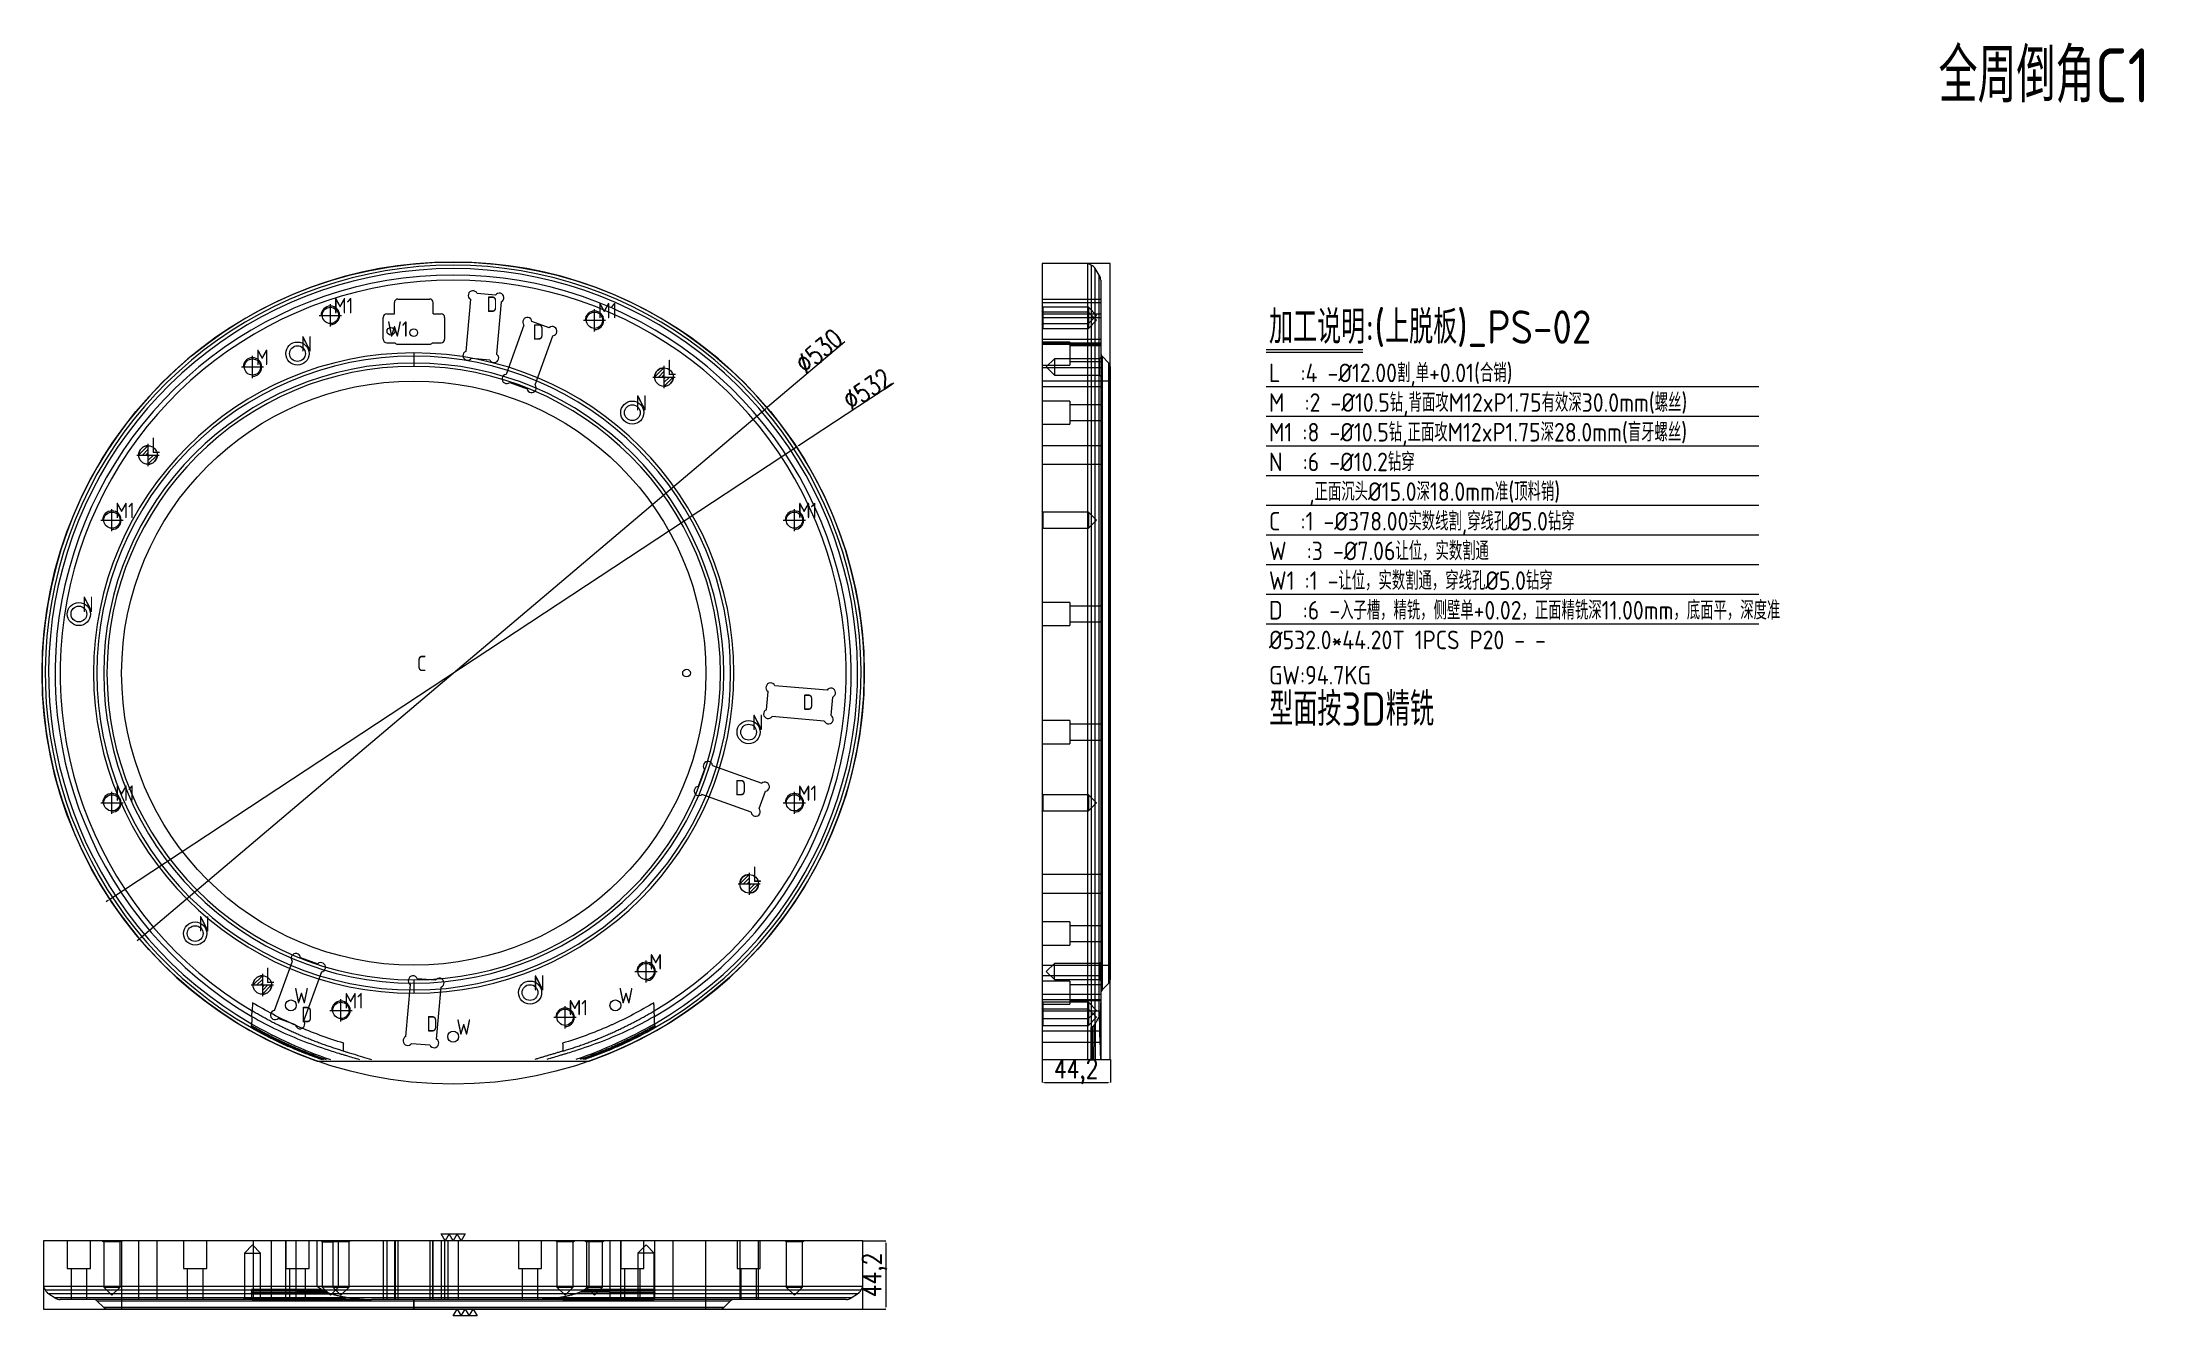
# Model space of a CAD drawing. Header units: millimetres. Extents: x 9384 to 10744, y 39991 to 40815.
import ezdxf

# ---------------------------------------------------------------- set-up
doc = ezdxf.new("R2010")
doc.units = ezdxf.units.MM
doc.linetypes.add('CENTER', pattern=[0])
doc.linetypes.add('DASHED', pattern=[0])
for name, color, linetype, lineweight in [('DIM', 4, 'Continuous', 20), ('PS', 6, 'Continuous', 20), ('PS_W', 1, 'Continuous', 20)]:
    doc.layers.add(name, color=color, linetype=linetype, lineweight=lineweight)
doc.layers.add('TEMP', color=7, linetype='Continuous')
doc.styles.add('chinesef_fs', font='gbenor.shx', dxfattribs={"bigfont": 'gbcbig.shx'})
doc.styles.add('gbenor', font='gbenor.shx', dxfattribs={"bigfont": 'gbcbig.shx'})
doc.styles.add('TXT', font='txt.shx', dxfattribs={"width": 0.8, "bigfont": 'ctxt.shx'})
doc.dimstyles.new('零件', dxfattribs={"dimscale": 1.5, "dimtxt": 8, "dimasz": 1, "dimexe": 0, "dimexo": 0, "dimgap": 0, "dimtad": 1, "dimtxsty": 'TXT', "dimcen": 0, "dimclrd": 252, "dimclre": 252, "dimclrt": 4, "dimazin": 3, "dimtp": 0.001, "dimtm": 0.001, "dimtfac": 1, "dimtmove": 0, "dimatfit": 3, "dimlwd": 5, "dimlwe": 5})

msp = doc.modelspace()

# ---------------------------------------------------------------- texts
at = {"layer": 'DIM', "color": 6, "lineweight": 5, "style": 'gbenor'}
msp.add_text('全周倒角C1', height=35, dxfattribs=at).set_placement((10611.369, 40776.015))
at = {"layer": 'DIM', "color": 4, "lineweight": 5, "style": 'chinesef_fs', "width": 0.9609}
for p in [(9671.899, 40640.51), (9633.115, 40174.875)]:
    msp.add_text('D', height=10, dxfattribs=at).set_placement(p)
at = {"layer": 'DIM', "color": 4, "lineweight": 5, "style": 'gbenor'}
for s, height, p in [('M1', 10, (9572.987, 40639.497)), ('M1', 10, (9743.87, 40636.358)), ('加工说明:(上脱板)_PS-02', 21.6, (10178.14, 40619.896)), ('N', 10, (9551.695, 40614.8)), ('W1', 10, (9607.548, 40624.413)), ('D', 10, (9701.692, 40622.549)), ('M', 10, (9522.579, 40606.121)), ('L', 10, (9788.775, 40599.58)), ('N', 10, (9768.352, 40576.598)), ('M  :2 -%%c10.5钻,背面攻M12xP1.75有效深30.0mm(螺丝)', 12, (10178.107, 40575.839)), ('M1 :8 -%%C10.5钻,正面攻M12xP1.75深28.0mm(盲牙螺丝)', 12, (10178.107, 40556.639)), ('L', 10, (9454.923, 40549.169)), ('N  :6 -%%c10.2钻穿', 12, (10178.107, 40537.439)), ('    ,正面沉头%%C15.0深18.0mm准(顶料销)', 12, (10178.107, 40518.239)), ('M1', 10, (9431.602, 40507.012)), ('M1', 10, (9873.216, 40507.012)), ('N', 10, (9410.281, 40446.271)), ('%%C532.0*44.20T 1PCS P20 - -', 12, (10178.107, 40422.239)), ('C', 10, (9626.87, 40408.033)), ('GW:94.7KG', 12, (10178.107, 40399.439)), ('N', 10, (9843.597, 40369.865)), ('D', 10, (9832.582, 40327.69)), ('M1', 10, (9431.602, 40324.089)), ('M1', 10, (9873.216, 40324.089)), ('L', 10, (9843.937, 40271.688)), ('N', 10, (9485.526, 40239.538)), ('L', 10, (9528.946, 40206.241)), ('M', 10, (9777.239, 40214.985)), ('W', 10, (9547.36, 40193.028)), ('N', 10, (9702.183, 40201.336)), ('W', 10, (9757.36, 40193.028)), ('D', 10, (9551.887, 40180.845)), ('M1', 10, (9579.79, 40189.806)), ('M1', 10, (9724.834, 40185.361)), ('W', 10, (9652.36, 40172.778))]:
    msp.add_text(s, height=height, dxfattribs=at).set_placement(p)
at = {"layer": 'DIM', "color": 1, "lineweight": 5, "style": 'gbenor'}
for s, p in [('L  :4 -%%c12.00割,单+0.01(合销)', (10178.107, 40595.039)), ('C  :1 -%%c378.00实数线割,穿线孔%%c5.0钻穿', (10178.107, 40499.039)), ('W  :3 -%%c7.06让位，实数割通', (10178.107, 40479.839)), ('W1 :1 -让位，实数割通，穿线孔%%C5.0钻穿', (10178.107, 40460.639))]:
    msp.add_text(s, height=12, dxfattribs=at).set_placement(p)
at = {"layer": 'DIM', "color": 2, "lineweight": 5, "style": 'gbenor'}
for s, height, p in [('D  :6 -入子槽，精铣，侧壁单+0.02，正面精铣深11.00mm，底面平，深度准', 12, (10178.107, 40441.439)), ('型面按3D精铣', 21.6, (10178.309, 40372.696))]:
    msp.add_text(s, height=height, dxfattribs=at).set_placement(p)
at = {"layer": 'TEMP', "color": 4, "lineweight": 5, "style": 'chinesef_fs', "width": 0.9609}
msp.add_text('D', height=10, dxfattribs=at).set_placement((9876.433, 40382.983))

# ---------------------------------------------------------------- blocks, each defined once
blk = doc.blocks.new('*D1109')
at = {"layer": 'Defpoints', "color": 0}
for p in [(9915.3, 40039.5), (9915.3, 39995.3), (9930.3, 39995.3)]:
    blk.add_point(p, dxfattribs=at)
at = {"layer": 'DIM', "color": 252, "lineweight": 5}
for p, q in [((9915.3, 40039.5), (9930.3, 40039.5)), ((9930.3, 40038), (9930.3, 39996.8)), ((9915.3, 39995.3), (9930.3, 39995.3))]:
    blk.add_line(p, q, dxfattribs=at)
at = {"layer": 'DIM', "color": 252}
for points in [[(9930.5, 40038), (9930, 40038), (9930.3, 40039.5)], [(9930, 39996.8), (9930.5, 39996.8), (9930.3, 39995.3)]]:
    blk.add_solid(points, dxfattribs=at)
at = {"layer": 'DIM', "color": 4, "lineweight": 5, "insert": (9923.1, 40017.4), "char_height": 12, "attachment_point": 5, "rotation": 90, "style": 'TXT'}
blk.add_mtext('44,2', dxfattribs=at)
blk = doc.blocks.new('*D1110')
at = {"layer": 'Defpoints', "color": 0}
for p in [(10031.3, 40156.8), (10075.5, 40156.8), (10075.5, 40141.8)]:
    blk.add_point(p, dxfattribs=at)
at = {"layer": 'DIM', "color": 252, "lineweight": 5}
for p, q in [((10031.3, 40156.8), (10031.3, 40141.8)), ((10075.5, 40156.8), (10075.5, 40141.8)), ((10032.8, 40141.8), (10074, 40141.8))]:
    blk.add_line(p, q, dxfattribs=at)
at = {"layer": 'DIM', "color": 252}
for points in [[(10032.8, 40142), (10032.8, 40141.5), (10031.3, 40141.8)], [(10074, 40141.5), (10074, 40142), (10075.5, 40141.8)]]:
    blk.add_solid(points, dxfattribs=at)
at = {"layer": 'DIM', "color": 4, "lineweight": 5, "insert": (10053.4, 40148.9), "char_height": 12, "attachment_point": 5, "style": 'TXT'}
blk.add_mtext('44,2', dxfattribs=at)
blk = doc.blocks.new('pg_hx_L0')
at = {"color": 230}
for p, q in [((-0.6, 0), (0.6, 0)), ((-0.5, 0), (0, 0.5)), ((-0.3, 0), (0, 0.3)), ((-0.1, 0), (0, 0.1)), ((0, 0.6), (0, -0.6)), ((0.1, 0), (0, -0.1)), ((0.5, 0), (0, -0.5)), ((0.3, 0), (0, -0.3))]:
    blk.add_line(p, q, dxfattribs=at)
for start, end in [(90, 180), (270, 0)]:
    blk.add_arc((0, 0), 0.5, start, end, dxfattribs=at)
blk = doc.blocks.new('pg_hx_LLL0')
blk.add_blockref('pg_hx_L0', (0, 0))
blk = doc.blocks.new('*D1111')
at = {"layer": 'Defpoints', "color": 0}
for p in [(9852.5, 40578.1), (9448, 40235.5)]:
    blk.add_point(p, dxfattribs=at)
at = {"layer": 'DIM', "color": 252, "lineweight": 5}
for p, q in [((9853.6, 40579), (9903.6, 40621.4)), ((9448, 40235.5), (9852.5, 40578.1)), ((9446.9, 40234.5), (9445.8, 40233.6))]:
    blk.add_line(p, q, dxfattribs=at)
at = {"layer": 'DIM', "color": 252}
for points in [[(9853.5, 40579.2), (9853.8, 40578.8), (9852.5, 40578.1)], [(9447.1, 40234.4), (9446.7, 40234.7), (9448, 40235.5)]]:
    blk.add_solid(points, dxfattribs=at)
at = {"layer": 'DIM', "color": 4, "lineweight": 5, "insert": (9887, 40615.2), "char_height": 12, "attachment_point": 5, "rotation": 40.2635, "style": 'TXT'}
blk.add_mtext('%%c530', dxfattribs=at)
blk = doc.blocks.new('*D1112')
at = {"layer": 'Defpoints', "color": 0}
for p in [(9872.4, 40553.2), (9428.2, 40260.4)]:
    blk.add_point(p, dxfattribs=at)
at = {"layer": 'DIM', "color": 252, "lineweight": 5}
for p, q in [((9873.6, 40554), (9935.4, 40594.7)), ((9428.2, 40260.4), (9872.4, 40553.2)), ((9426.9, 40259.6), (9425.7, 40258.8))]:
    blk.add_line(p, q, dxfattribs=at)
at = {"layer": 'DIM', "color": 252}
for points in [[(9873.5, 40554.2), (9873.8, 40553.8), (9872.4, 40553.2)], [(9427, 40259.4), (9426.8, 40259.8), (9428.2, 40260.4)]]:
    blk.add_solid(points, dxfattribs=at)
at = {"layer": 'DIM', "color": 4, "lineweight": 5, "insert": (9918.2, 40590.5), "char_height": 12, "attachment_point": 5, "rotation": 33.3853, "style": 'TXT'}
blk.add_mtext('%%c532', dxfattribs=at)

# ---------------------------------------------------------------- dimensions: what is measured, and where the dimension line sits
at = {"layer": 'DIM', "lineweight": 5}
for p1, p2, picture, middle in [((9448.048, 40235.518), (9852.481, 40578.058), '*D1111', (9890.909, 40610.605)), ((9428.157, 40260.417), (9872.372, 40553.159), '*D1112', (9921.47, 40585.515))]:
    dim = msp.add_diameter_dim_2p(p1=p1, p2=p2, dimstyle='零件', dxfattribs=at)
    dim.commit()
    dim.dimension.update_dxf_attribs({"geometry": picture, "text_midpoint": middle, "dimtype": 163})
dim = msp.add_linear_dim(base=(10075.465, 40141.788), p1=(10031.265, 40156.788), p2=(10075.465, 40156.788), dimstyle='零件', dxfattribs=at)
dim.commit()
dim.dimension.update_dxf_attribs({"geometry": '*D1110', "text_midpoint": (10053.365, 40148.931)})
dim = msp.add_linear_dim(base=(9930.264, 39995.317), p1=(9915.264, 40039.517), p2=(9915.264, 39995.317), angle=90, dimstyle='零件', dxfattribs=at)
dim.commit()
dim.dimension.update_dxf_attribs({"geometry": '*D1109', "text_midpoint": (9923.122, 40017.417)})

# ---------------------------------------------------------------- linework, layer by layer
at = {"layer": 'DIM', "color": 8, "linetype": 'Continuous', "lineweight": 5}
for p, q in [((10176.307, 40616.168), (10238.904, 40616.168)), ((10176.307, 40614.368), (10238.904, 40614.368)), ((10176.307, 40592.168), (10495.123, 40592.168)), ((10176.307, 40572.968), (10495.123, 40572.968)), ((10176.307, 40553.768), (10495.123, 40553.768)), ((10176.307, 40534.568), (10495.123, 40534.568)), ((10176.307, 40515.368), (10495.123, 40515.368)), ((10176.307, 40496.168), (10495.123, 40496.168)), ((10176.307, 40476.968), (10495.123, 40476.968)), ((10176.307, 40457.768), (10495.123, 40457.768)), ((10176.307, 40438.568), (10495.123, 40438.568))]:
    msp.add_line(p, q, dxfattribs=at)
at = {"layer": 'DIM', "color": 252, "linetype": 'DASHED', "lineweight": 5, "ltscale": 0.819311}
for points in [[(10031.265, 40156.788), (10075.465, 40156.788), (10075.465, 40671.788), (10031.265, 40671.788)], [(9385.264, 39995.317), (9915.264, 39995.317), (9915.264, 40039.517), (9385.264, 40039.517)]]:
    msp.add_lwpolyline(points, close=True, dxfattribs=at)
at = {"layer": 'DIM', "linetype": 'Continuous', "lineweight": 5}
for points in [[(9658.059, 40044.017), (9655.461, 40039.517), (9652.863, 40044.017), (9650.264, 40039.517), (9647.666, 40044.017), (9645.068, 40039.517), (9642.47, 40044.017), (9658.059, 40044.017)], [(9650.264, 39990.817), (9652.863, 39995.317), (9655.461, 39990.817), (9658.059, 39995.317), (9660.657, 39990.817), (9663.255, 39995.317), (9665.853, 39990.817), (9650.264, 39990.817)]]:
    msp.add_lwpolyline(points, close=True, dxfattribs=at)
at = {"layer": 'DIM', "color": 252, "linetype": 'DASHED', "lineweight": 5, "ltscale": 0.2}
msp.add_circle((9650.264, 40406.788), 266, dxfattribs=at)
at = {"layer": 'PS', "color": 56, "linetype": 'Continuous', "lineweight": 5}
for p, q in [((10060.834, 40671.788), (10031.265, 40671.788)), ((10031.265, 40671.788), (10031.265, 40156.788)), ((9385.264, 40039.517), (9385.264, 40009.948)), ((9562.373, 40039.517), (9385.264, 40039.517)), ((9915.264, 40039.517), (9738.156, 40039.517)), ((9915.264, 40009.948), (9915.264, 40039.517))]:
    msp.add_line(p, q, dxfattribs=at)
at = {"layer": 'PS', "color": 183, "linetype": 'Continuous', "lineweight": 5}
for p, q in [((10063.148, 40670.709), (10060.834, 40671.788)), ((10060.834, 40156.788), (10060.834, 40671.788)), ((10068.325, 40664.331), (10065.673, 40668.495)), ((10069.265, 40661.108), (10069.265, 40188.257)), ((9385.264, 40009.948), (9386.344, 40007.633)), ((9562.373, 40009.948), (9385.264, 40009.948)), ((9388.558, 40005.109), (9392.721, 40002.456)), ((9520.178, 40001.517), (9395.945, 40001.517)), ((9915.264, 40009.948), (9738.156, 40009.948)), ((9904.584, 40001.517), (9780.351, 40001.517)), ((9907.808, 40002.456), (9911.971, 40005.109)), ((9914.185, 40007.633), (9915.264, 40009.948))]:
    msp.add_line(p, q, dxfattribs=at)
at = {"layer": 'PS', "color": 155, "linetype": 'DASHED', "lineweight": 5, "ltscale": 0.819311}
for p, q in [((10063.148, 40670.709), (10063.148, 40177.386)), ((10065.673, 40179.883), (10065.673, 40668.495)), ((10068.325, 40184.594), (10068.325, 40664.331)), ((10031.265, 40646.618), (10069.265, 40646.618)), ((10031.265, 40646.618), (10069.265, 40646.618)), ((10031.265, 40636.968), (10069.265, 40636.968)), ((10031.265, 40636.968), (10069.265, 40636.968)), ((10031.265, 40622.808), (10069.265, 40622.808)), ((10031.265, 40622.808), (10069.265, 40622.808)), ((9624.764, 40613.948), (9624.764, 40611.827)), ((9624.764, 40611.827), (9624.764, 40607.384)), ((10070.144, 40201.75), (10070.144, 40611.827)), ((9624.764, 40607.384), (9624.764, 40605.263)), ((10074.586, 40607.384), (10074.586, 40206.192)), ((9624.764, 40208.314), (9624.764, 40206.192)), ((9624.764, 40206.192), (9624.764, 40201.75)), ((9624.764, 40201.75), (9624.764, 40199.628)), ((9520.377, 40193.532), (9520.178, 40188.257)), ((9607.284, 40039.517), (9607.284, 40001.517)), ((9607.284, 40039.517), (9607.284, 40001.517)), ((9614.409, 40039.517), (9614.409, 40001.517)), ((9614.409, 40039.517), (9614.409, 40001.517)), ((9635.119, 40039.517), (9635.119, 40001.517)), ((9635.119, 40039.517), (9635.119, 40001.517)), ((9642.444, 40039.517), (9642.444, 40001.517)), ((9642.444, 40039.517), (9642.444, 40001.517)), ((9386.344, 40007.633), (9914.185, 40007.633)), ((9911.971, 40005.109), (9388.558, 40005.109)), ((9907.808, 40002.456), (9392.721, 40002.456)), ((9624.764, 40001.517), (9624.764, 40000.638)), ((9624.764, 40000.638), (9624.764, 39996.195)), ((9624.764, 40000.638), (9829.803, 40000.638)), ((9624.764, 39996.195), (9424.169, 39996.195)), ((9624.764, 39996.195), (9624.764, 39995.317))]:
    msp.add_line(p, q, dxfattribs=at)
at = {"layer": 'PS', "color": 155, "linetype": 'Continuous', "lineweight": 5}
for p, q in [((10063.148, 40670.709), (10063.148, 40177.386)), ((10065.673, 40179.883), (10065.673, 40668.495)), ((10068.325, 40184.594), (10068.325, 40664.331)), ((10070.144, 40611.827), (10070.144, 40201.75)), ((10074.586, 40206.192), (10074.586, 40607.384)), ((9386.344, 40007.633), (9519.769, 40007.633)), ((9519.863, 40005.109), (9388.558, 40005.109)), ((9520.04, 40002.456), (9392.721, 40002.456)), ((9419.726, 40000.638), (9624.764, 40000.638)), ((9624.764, 40000.638), (9624.764, 40001.517)), ((9624.764, 39996.195), (9624.764, 40000.638)), ((9624.764, 40000.638), (9829.803, 40000.638)), ((9907.808, 40002.456), (9780.489, 40002.456)), ((9911.971, 40005.109), (9780.666, 40005.109)), ((9780.76, 40007.633), (9914.185, 40007.633)), ((9624.764, 39996.195), (9424.169, 39996.195)), ((9624.764, 39995.317), (9624.764, 39996.195)), ((9825.36, 39996.195), (9624.764, 39996.195))]:
    msp.add_line(p, q, dxfattribs=at)
at = {"layer": 'PS', "color": 5, "linetype": 'DASHED', "lineweight": 5, "ltscale": 0.819311}
for p, q in [((10032.012, 40643.485), (10031.265, 40644.232)), ((10032.012, 40640.346), (10031.265, 40641.093)), ((10061.265, 40643.485), (10032.012, 40643.485)), ((10032.012, 40640.346), (10032.012, 40643.485)), ((10061.265, 40640.346), (10032.012, 40640.346)), ((10032.012, 40635.093), (10032.012, 40640.346)), ((10061.265, 40643.485), (10061.265, 40640.345)), ((10061.265, 40640.346), (10061.265, 40629.84)), ((10031.265, 40632.232), (10032.012, 40632.979)), ((10031.265, 40629.093), (10032.012, 40629.84)), ((10032.012, 40629.84), (10032.012, 40635.093)), ((10032.012, 40632.979), (10061.265, 40632.979)), ((10032.012, 40629.84), (10061.265, 40629.84)), ((10039.265, 40610.109), (10034.012, 40604.856)), ((10068.518, 40610.109), (10039.265, 40610.109)), ((10039.265, 40610.109), (10039.265, 40606.037)), ((10068.518, 40599.603), (10068.518, 40610.109)), ((10034.012, 40604.856), (10039.265, 40599.603)), ((10039.265, 40606.037), (10039.265, 40599.603)), ((10039.265, 40599.603), (10068.518, 40599.603)), ((10032.012, 40511), (10031.265, 40511.747)), ((10031.265, 40499.747), (10032.012, 40500.494)), ((10061.265, 40511), (10032.012, 40511)), ((10032.012, 40505.747), (10032.012, 40511)), ((10032.012, 40500.494), (10032.012, 40505.747)), ((10032.012, 40500.494), (10061.265, 40500.494)), ((10061.265, 40511), (10061.265, 40500.494)), ((10032.012, 40328.077), (10031.265, 40328.824)), ((10061.265, 40328.077), (10032.012, 40328.077)), ((10032.012, 40322.824), (10032.012, 40328.077)), ((10061.265, 40328.077), (10061.265, 40317.571)), ((10031.265, 40316.824), (10032.012, 40317.571)), ((10032.012, 40317.571), (10032.012, 40322.824)), ((10032.012, 40317.571), (10061.265, 40317.571)), ((10039.265, 40218.973), (10034.012, 40213.72)), ((10068.518, 40218.973), (10039.265, 40218.973)), ((10039.265, 40208.467), (10039.265, 40218.973)), ((10068.518, 40218.973), (10068.518, 40214.902)), ((10068.518, 40214.902), (10068.518, 40208.467)), ((10034.012, 40213.72), (10039.265, 40208.467)), ((10039.265, 40208.467), (10068.518, 40208.467)), ((10032.012, 40193.794), (10031.265, 40194.541)), ((10032.012, 40189.349), (10031.265, 40190.096)), ((10061.265, 40193.794), (10032.012, 40193.794)), ((10032.012, 40189.35), (10032.012, 40193.794)), ((10061.265, 40189.349), (10032.012, 40189.349)), ((10032.012, 40184.096), (10032.012, 40189.349)), ((10061.265, 40193.794), (10061.265, 40189.349)), ((10061.265, 40189.349), (10061.265, 40178.843)), ((10031.265, 40182.541), (10032.012, 40183.288)), ((10031.265, 40178.096), (10032.012, 40178.843)), ((10032.012, 40178.843), (10032.012, 40184.096)), ((10032.012, 40183.288), (10061.265, 40183.288)), ((10032.012, 40178.843), (10061.265, 40178.843)), ((9423.457, 40039.517), (9424.204, 40038.77)), ((9424.204, 40038.77), (9424.204, 40009.517)), ((9434.71, 40038.77), (9424.204, 40038.77)), ((9434.71, 40038.77), (9435.457, 40039.517)), ((9434.71, 40009.517), (9434.71, 40038.77)), ((9564.842, 40039.517), (9565.589, 40038.77)), ((9565.589, 40038.77), (9565.589, 40009.517)), ((9565.589, 40038.77), (9572.392, 40038.77)), ((9571.645, 40039.517), (9572.392, 40038.77)), ((9572.392, 40038.77), (9572.392, 40009.517)), ((9582.898, 40038.77), (9572.392, 40038.77)), ((9576.095, 40038.77), (9576.842, 40039.517)), ((9576.095, 40009.517), (9576.095, 40038.77)), ((9582.898, 40038.77), (9583.645, 40039.517)), ((9582.898, 40009.517), (9582.898, 40038.77)), ((9716.69, 40039.517), (9717.437, 40038.77)), ((9717.437, 40038.77), (9717.437, 40009.517)), ((9727.943, 40038.77), (9717.437, 40038.77)), ((9727.943, 40038.77), (9728.69, 40039.517)), ((9727.943, 40009.517), (9727.943, 40038.77)), ((9735.726, 40039.517), (9736.473, 40038.77)), ((9736.473, 40038.77), (9736.473, 40009.517)), ((9746.979, 40038.77), (9736.473, 40038.77)), ((9746.979, 40038.77), (9747.726, 40039.517)), ((9746.979, 40009.517), (9746.979, 40038.77)), ((9865.072, 40039.517), (9865.819, 40038.77)), ((9865.819, 40038.77), (9865.819, 40009.517)), ((9876.325, 40038.77), (9865.819, 40038.77)), ((9876.325, 40038.77), (9877.072, 40039.517)), ((9876.325, 40009.517), (9876.325, 40038.77)), ((9520.434, 40036.77), (9515.181, 40031.517)), ((9515.181, 40031.517), (9515.181, 40002.264)), ((9515.181, 40031.517), (9525.687, 40031.517)), ((9525.687, 40031.517), (9520.434, 40036.77)), ((9525.687, 40002.264), (9525.687, 40031.517)), ((9775.095, 40036.77), (9769.842, 40031.517)), ((9769.842, 40031.517), (9769.842, 40002.264)), ((9769.976, 40031.517), (9769.842, 40031.517)), ((9780.348, 40031.517), (9769.976, 40031.517)), ((9780.348, 40031.517), (9775.095, 40036.77)), ((9780.348, 40002.264), (9780.348, 40031.517)), ((9424.204, 40009.517), (9434.71, 40009.517)), ((9515.316, 40002.264), (9515.181, 40002.264)), ((9525.687, 40002.264), (9515.316, 40002.264)), ((9572.392, 40009.517), (9565.589, 40009.517)), ((9572.392, 40009.517), (9582.898, 40009.517)), ((9717.437, 40009.517), (9727.943, 40009.517)), ((9736.473, 40009.517), (9746.979, 40009.517)), ((9769.842, 40002.264), (9780.348, 40002.264)), ((9865.819, 40009.517), (9876.325, 40009.517))]:
    msp.add_line(p, q, dxfattribs=at)
at = {"layer": 'PS', "color": 2, "linetype": 'DASHED', "lineweight": 5, "ltscale": 0.819311}
for p, q in [((10066.518, 40638.232), (10061.265, 40643.485)), ((10066.518, 40635.093), (10061.265, 40640.346)), ((10061.265, 40632.979), (10066.518, 40638.232)), ((10061.265, 40629.84), (10066.518, 40635.093)), ((10069.265, 40610.856), (10068.518, 40610.109)), ((10068.518, 40599.603), (10069.265, 40598.856)), ((10066.518, 40505.747), (10061.265, 40511)), ((10061.265, 40500.494), (10066.518, 40505.747)), ((10066.518, 40322.824), (10061.265, 40328.077)), ((10061.265, 40317.571), (10066.518, 40322.824)), ((10069.265, 40219.72), (10068.518, 40218.973)), ((10068.518, 40208.467), (10069.265, 40207.72)), ((10066.518, 40188.541), (10061.265, 40193.794)), ((10066.518, 40184.096), (10061.265, 40189.349)), ((10061.265, 40183.288), (10066.518, 40188.541)), ((10061.265, 40178.843), (10066.518, 40184.096)), ((9424.204, 40009.517), (9429.457, 40004.264)), ((9429.457, 40004.264), (9434.71, 40009.517)), ((9515.181, 40002.264), (9514.434, 40001.517)), ((9526.434, 40001.517), (9525.687, 40002.264)), ((9565.589, 40009.517), (9570.842, 40004.264)), ((9570.842, 40004.264), (9576.095, 40009.517)), ((9572.392, 40009.517), (9577.645, 40004.264)), ((9577.645, 40004.264), (9582.898, 40009.517)), ((9717.437, 40009.517), (9722.69, 40004.264)), ((9722.69, 40004.264), (9727.943, 40009.517)), ((9736.473, 40009.517), (9741.726, 40004.264)), ((9741.726, 40004.264), (9746.979, 40009.517)), ((9769.842, 40002.264), (9769.095, 40001.517)), ((9781.095, 40001.517), (9780.348, 40002.264)), ((9865.819, 40009.517), (9871.072, 40004.264)), ((9871.072, 40004.264), (9876.325, 40009.517))]:
    msp.add_line(p, q, dxfattribs=at)
at = {"layer": 'PS', "color": 31, "linetype": 'DASHED', "lineweight": 5, "ltscale": 0.819311}
for p, q in [((10049.265, 40621.02), (10031.265, 40621.02)), ((10049.265, 40621.02), (10049.265, 40606.02)), ((10069.265, 40618.621), (10049.265, 40618.621)), ((10031.265, 40606.02), (10049.265, 40606.02)), ((10049.265, 40608.42), (10069.265, 40608.42)), ((10049.265, 40582.818), (10031.265, 40582.818)), ((10049.265, 40582.818), (10049.265, 40567.818)), ((10069.265, 40580.418), (10049.265, 40580.418)), ((10049.265, 40570.217), (10069.265, 40570.217)), ((10031.265, 40567.818), (10049.265, 40567.818)), ((10049.265, 40452.491), (10031.265, 40452.491)), ((10049.265, 40452.491), (10049.265, 40437.491)), ((10069.265, 40450.091), (10049.265, 40450.091)), ((10031.265, 40437.491), (10049.265, 40437.491)), ((10049.265, 40439.89), (10069.265, 40439.89)), ((10049.265, 40376.085), (10031.265, 40376.085)), ((10049.265, 40376.085), (10049.265, 40361.085)), ((10069.265, 40373.686), (10049.265, 40373.686)), ((10031.265, 40361.085), (10049.265, 40361.085)), ((10049.265, 40363.485), (10069.265, 40363.485)), ((10049.265, 40245.758), (10031.265, 40245.758)), ((10049.265, 40245.758), (10049.265, 40230.758)), ((10069.265, 40243.359), (10049.265, 40243.359)), ((10031.265, 40230.758), (10049.265, 40230.758)), ((10049.265, 40233.158), (10069.265, 40233.158)), ((10049.265, 40207.556), (10031.265, 40207.556)), ((10049.265, 40207.556), (10049.265, 40192.556)), ((10069.265, 40205.156), (10049.265, 40205.156)), ((10031.265, 40192.556), (10049.265, 40192.556)), ((10049.265, 40194.955), (10069.265, 40194.955)), ((9400.607, 40039.517), (9400.607, 40021.517)), ((9415.607, 40021.517), (9415.607, 40039.517)), ((9475.851, 40039.517), (9475.851, 40021.517)), ((9490.851, 40021.517), (9490.851, 40039.517)), ((9542.02, 40039.517), (9542.02, 40021.517)), ((9557.02, 40021.517), (9557.02, 40039.517)), ((9692.509, 40039.517), (9692.509, 40021.517)), ((9707.509, 40021.517), (9707.509, 40039.517)), ((9758.678, 40039.517), (9758.678, 40021.517)), ((9773.678, 40021.517), (9773.678, 40039.517)), ((9833.922, 40039.517), (9833.922, 40021.517)), ((9848.922, 40021.517), (9848.922, 40039.517)), ((9400.607, 40021.517), (9415.607, 40021.517)), ((9403.006, 40021.517), (9403.006, 40001.517)), ((9413.207, 40001.517), (9413.207, 40021.517)), ((9475.851, 40021.517), (9490.851, 40021.517)), ((9478.251, 40021.517), (9478.251, 40001.517)), ((9488.452, 40001.517), (9488.452, 40021.517)), ((9542.02, 40021.517), (9557.02, 40021.517)), ((9544.42, 40021.517), (9544.42, 40001.517)), ((9554.621, 40001.517), (9554.621, 40021.517)), ((9692.509, 40021.517), (9707.509, 40021.517)), ((9694.908, 40021.517), (9694.908, 40001.517)), ((9705.109, 40001.517), (9705.109, 40021.517)), ((9758.678, 40021.517), (9773.678, 40021.517)), ((9761.077, 40021.517), (9761.077, 40001.517)), ((9771.278, 40001.517), (9771.278, 40021.517)), ((9833.922, 40021.517), (9848.922, 40021.517)), ((9836.322, 40021.517), (9836.322, 40001.517)), ((9846.523, 40001.517), (9846.523, 40021.517))]:
    msp.add_line(p, q, dxfattribs=at)
at = {"layer": 'PS', "color": 2, "linetype": 'Continuous', "lineweight": 5}
for p, q in [((10070.144, 40611.827), (10074.586, 40607.384)), ((10075.465, 40605.263), (10075.465, 40208.314)), ((10074.586, 40206.192), (10070.144, 40201.75)), ((10069.265, 40166.507), (10069.265, 40166.514)), ((10031.265, 40156.788), (10060.834, 40156.788)), ((9738.156, 40039.517), (9562.373, 40039.517)), ((9562.373, 40009.948), (9562.373, 40039.517)), ((9738.156, 40039.517), (9738.156, 40009.948)), ((9419.726, 40000.638), (9424.169, 39996.195)), ((9520.179, 40001.517), (9520.178, 40001.517)), ((9703.087, 40001.517), (9597.449, 40001.517)), ((9825.36, 39996.195), (9829.803, 40000.638)), ((9624.764, 39995.317), (9426.29, 39995.317)), ((9823.239, 39995.317), (9624.764, 39995.317))]:
    msp.add_line(p, q, dxfattribs=at)
at = {"layer": 'PS', "color": 183, "linetype": 'DASHED', "lineweight": 5, "ltscale": 0.819311}
msp.add_line((9738.139, 40009.948), (9562.39, 40009.948), dxfattribs=at)
at = {"layer": 'PS', "color": 42, "linetype": 'Continuous', "lineweight": 5}
for centre, radius in [((9570.842, 40638.232), 5.253), ((9741.726, 40635.093), 5.253), ((9609.964, 40627.988), 2.5), ((9624.764, 40627.088), 2.5), ((9549.52, 40613.52), 7.5), ((9549.52, 40613.52), 5.101), ((9766.178, 40575.318), 7.5), ((9766.178, 40575.318), 5.101), ((9429.457, 40505.747), 5.253), ((9871.072, 40505.747), 5.253), ((9408.107, 40444.991), 7.5), ((9408.107, 40444.991), 5.101), ((9801.264, 40406.788), 2.5), ((9841.422, 40368.585), 7.5), ((9841.422, 40368.585), 5.101), ((9429.457, 40322.824), 5.253), ((9871.072, 40322.824), 5.253), ((9483.351, 40238.258), 7.5), ((9483.351, 40238.258), 5.101), ((9700.009, 40200.056), 7.5), ((9700.009, 40200.056), 5.101), ((9577.645, 40188.541), 5.253), ((9722.69, 40184.096), 5.253)]:
    msp.add_circle(centre, radius, dxfattribs=at)
at = {"layer": 'PS', "color": 30, "linetype": 'DASHED', "lineweight": 5, "ltscale": 0.819311}
for centre in [(9520.434, 40604.856), (9775.095, 40213.72)]:
    msp.add_circle(centre, 5.253, dxfattribs=at)
at = {"layer": 'PS', "color": 155, "linetype": 'DASHED', "lineweight": 5, "ltscale": 0.819311}
for centre, radius, start, end in [((9650.264, 40406.788), 263.921, 299.633448, 240.366552), ((9650.264, 40406.788), 261.707, 299.885837, 240.114163), ((9650.264, 40406.788), 257.543, 300.373828, 239.626172), ((9650.264, 40406.788), 254.32, 300.764286, 239.235714), ((9624.764, 40406.788), 207.16, 90, 270), ((9624.764, 40406.788), 205.038, 90, 270), ((9624.764, 40406.788), 207.16, 270, 90), ((9624.764, 40406.788), 205.038, 270, 90), ((9624.764, 40406.788), 200.596, 90, 270), ((9624.764, 40406.788), 198.475, 90, 270), ((9624.764, 40406.788), 200.596, 270, 90), ((9624.764, 40406.788), 198.475, 270, 90)]:
    msp.add_arc(centre, radius, start, end, dxfattribs=at)
at = {"layer": 'PS', "color": 183, "linetype": 'Continuous', "lineweight": 5}
for centre, start, end in [((10060.613, 40665.271), 32.5, 65), ((10063.265, 40661.108), 0, 32.5), ((9391.782, 40010.169), 205, 237.5), ((9395.945, 40007.517), 237.5, 270), ((9904.584, 40007.517), 270, 302.5), ((9908.747, 40010.169), 302.5, 335)]:
    msp.add_arc(centre, 6, start, end, dxfattribs=at)
at = {"layer": 'PS', "color": 42, "linetype": 'Continuous', "lineweight": 5}
for centre in [(9570.842, 40638.232), (9741.726, 40635.093), (9429.457, 40505.747), (9871.072, 40505.747), (9429.457, 40322.824), (9871.072, 40322.824), (9577.645, 40188.541), (9722.69, 40184.096)]:
    msp.add_arc(centre, 6, 270, 180, dxfattribs=at)
at = {"layer": 'PS', "color": 30, "linetype": 'DASHED', "lineweight": 5, "ltscale": 0.819311}
for centre in [(9520.434, 40604.856), (9775.095, 40213.72)]:
    msp.add_arc(centre, 6, 270, 180, dxfattribs=at)
at = {"layer": 'PS', "color": 2, "linetype": 'Continuous', "lineweight": 5}
for centre, start, end in [((10072.265, 40613.948), 180, 224.999938), ((10072.465, 40605.263), 0, 44.999938), ((10072.265, 40199.628), 135.000062, 180), ((10072.465, 40208.314), 315.000062, 0), ((9417.605, 39998.517), 45.000062, 90), ((9831.924, 39998.517), 90, 134.999938), ((9426.29, 39998.317), 225.000062, 270), ((9823.239, 39998.317), 270, 314.999938)]:
    msp.add_arc(centre, 3, start, end, dxfattribs=at)
at = {"layer": 'PS', "color": 155, "linetype": 'DASHED', "lineweight": 5, "ltscale": 0.819311}
for points, degree, knots in [([(9520.109, 40186.419), (9520.116, 40186.602), (9520.13, 40186.989), (9520.145, 40187.376), (9520.159, 40187.744), (9520.172, 40188.086), (9520.178, 40188.257)], 5, [0, 0, 0, 0, 0, 0, 0.47757426, 1, 1, 1, 1, 1, 1]), ([(9780.42, 40186.419), (9780.42, 40186.427), (9780.419, 40186.445), (9780.418, 40186.471), (9780.417, 40186.498), (9780.416, 40186.525), (9780.415, 40186.552), (9780.414, 40186.58), (9780.413, 40186.608), (9780.412, 40186.637), (9780.411, 40186.665), (9780.41, 40186.694), (9780.409, 40186.724), (9780.408, 40186.753), (9780.406, 40186.783), (9780.405, 40186.814), (9780.404, 40186.845), (9780.403, 40186.876), (9780.402, 40186.907), (9780.401, 40186.939), (9780.4, 40186.971), (9780.398, 40187.003), (9780.397, 40187.036), (9780.396, 40187.069), (9780.395, 40187.102), (9780.393, 40187.136), (9780.392, 40187.17), (9780.391, 40187.204), (9780.39, 40187.239), (9780.388, 40187.274), (9780.387, 40187.309), (9780.386, 40187.345), (9780.384, 40187.381), (9780.383, 40187.417), (9780.381, 40187.454), (9780.38, 40187.491), (9780.379, 40187.528), (9780.377, 40187.566), (9780.376, 40187.604), (9780.374, 40187.642), (9780.373, 40187.681), (9780.371, 40187.72), (9780.37, 40187.759), (9780.368, 40187.799), (9780.367, 40187.839), (9780.365, 40187.879), (9780.364, 40187.92), (9780.362, 40187.961), (9780.361, 40188.002), (9780.359, 40188.044), (9780.357, 40188.086), (9780.356, 40188.128), (9780.354, 40188.171), (9780.352, 40188.213), (9780.351, 40188.242), (9780.351, 40188.257)], 3, [0, 0, 0, 0, 0.01445793, 0.02908564, 0.04388311, 0.05885034, 0.07398732, 0.08929405, 0.10477053, 0.12041673, 0.13623266, 0.15221831, 0.16837366, 0.18469872, 0.20119347, 0.21785791, 0.23469201, 0.25169579, 0.26886921, 0.28621229, 0.30372499, 0.32140732, 0.33925926, 0.35728081, 0.37547194, 0.39383265, 0.41236293, 0.43106277, 0.44993214, 0.46897105, 0.48817947, 0.5075574, 0.52710482, 0.54682171, 0.56670807, 0.58676388, 0.60698913, 0.62738379, 0.64794787, 0.66868134, 0.68958418, 0.71065639, 0.73189795, 0.75330883, 0.77488904, 0.79663855, 0.81855734, 0.8406454, 0.86290272, 0.88532927, 0.90792504, 0.93069002, 0.95362418, 0.97672751, 1, 1, 1, 1]), ([(10069.043, 40186.419), (10069.088, 40186.602), (10069.171, 40186.989), (10069.227, 40187.376), (10069.255, 40187.744), (10069.265, 40188.086), (10069.265, 40188.257)], 5, [0, 0, 0, 0, 0, 0, 0.47757426, 1, 1, 1, 1, 1, 1]), ([(9519.784, 40177.779), (9519.784, 40177.771), (9519.783, 40177.756), (9519.782, 40177.733), (9519.781, 40177.71), (9519.78, 40177.688), (9519.78, 40177.666), (9519.779, 40177.644), (9519.778, 40177.623), (9519.777, 40177.602), (9519.776, 40177.581), (9519.776, 40177.56), (9519.775, 40177.54), (9519.774, 40177.52), (9519.773, 40177.5), (9519.773, 40177.48), (9519.772, 40177.461), (9519.771, 40177.442), (9519.77, 40177.423), (9519.77, 40177.405), (9519.769, 40177.393), (9519.769, 40177.386)], 3, [0, 0, 0, 0, 0.05343567, 0.10677979, 0.16003274, 0.21319491, 0.26626668, 0.31924843, 0.37214056, 0.42494345, 0.4776575, 0.5302831, 0.58282066, 0.63527057, 0.68763324, 0.73990906, 0.79209846, 0.84420184, 0.89621961, 0.94815219, 1, 1, 1, 1]), ([(9519.863, 40179.883), (9527.945, 40175.237), (9536.266, 40170.938), (9553.294, 40163.188), (9562.002, 40159.737), (9570.857, 40156.788)], 3, [0, 0, 0, 0, 0.5, 0.5, 1, 1, 1, 1]), ([(9520.04, 40184.594), (9520.045, 40184.731), (9520.057, 40185.027), (9520.069, 40185.364), (9520.083, 40185.739), (9520.098, 40186.133), (9520.106, 40186.333), (9520.106, 40186.333)], 5, [0, 0, 0, 0, 0, 0, 0.49999062, 0.99998122, 1, 1, 1, 1, 1, 1]), ([(9520.04, 40184.594), (9525.436, 40181.436), (9530.987, 40178.539), (9542.319, 40173.195), (9548.1, 40170.747), (9559.812, 40166.228), (9565.743, 40164.157), (9573.201, 40161.759), (9575.442, 40161.054), (9578.06, 40160.255), (9579.183, 40159.917), (9579.745, 40159.75), (9579.932, 40159.694), (9580.306, 40159.582), (9583.489, 40158.632), (9586.671, 40157.682), (9589.666, 40156.788)], 3, [0, 0, 0, 0, 0.25, 0.25, 0.5, 0.5, 0.75, 0.75, 0.8125, 0.84375, 0.859375, 0.859375, 0.8671875, 0.8671875, 0.875, 1, 1, 1, 1]), ([(9549.443, 40178.35), (9549.313, 40178.407), (9548.616, 40178.716), (9547.92, 40179.027), (9547.353, 40179.284)], 3, [0, 0, 0, 0, 0.1854119, 1, 1, 1, 1]), ([(9780.489, 40184.594), (9775.093, 40181.436), (9769.542, 40178.539), (9758.21, 40173.195), (9752.429, 40170.747), (9740.717, 40166.228), (9734.786, 40164.157), (9727.328, 40161.759), (9725.088, 40161.054), (9722.469, 40160.255), (9721.346, 40159.918), (9720.785, 40159.75), (9720.598, 40159.694), (9720.223, 40159.582), (9717.041, 40158.632), (9713.859, 40157.682), (9710.864, 40156.788)], 3, [0, 0, 0, 0, 0.25, 0.25, 0.5, 0.5, 0.75, 0.75, 0.8125, 0.84375, 0.859375, 0.859375, 0.8671875, 0.8671875, 0.875, 1, 1, 1, 1]), ([(9780.666, 40179.883), (9772.584, 40175.237), (9764.263, 40170.938), (9747.235, 40163.188), (9738.527, 40159.737), (9729.672, 40156.788)], 3, [0, 0, 0, 0, 0.5, 0.5, 1, 1, 1, 1]), ([(9753.177, 40179.284), (9752.61, 40179.028), (9751.914, 40178.716), (9751.216, 40178.407), (9751.087, 40178.35)], 3, [0, 0, 0, 0, 0.81509656, 1, 1, 1, 1]), ([(9780.489, 40184.594), (9780.488, 40184.604), (9780.487, 40184.626), (9780.486, 40184.658), (9780.485, 40184.691), (9780.484, 40184.724), (9780.483, 40184.757), (9780.481, 40184.791), (9780.48, 40184.824), (9780.479, 40184.858), (9780.478, 40184.892), (9780.476, 40184.927), (9780.475, 40184.962), (9780.474, 40184.997), (9780.472, 40185.032), (9780.471, 40185.067), (9780.47, 40185.103), (9780.468, 40185.139), (9780.467, 40185.175), (9780.466, 40185.211), (9780.464, 40185.248), (9780.463, 40185.285), (9780.461, 40185.322), (9780.46, 40185.36), (9780.459, 40185.397), (9780.457, 40185.435), (9780.456, 40185.474), (9780.454, 40185.512), (9780.453, 40185.551), (9780.451, 40185.59), (9780.45, 40185.629), (9780.448, 40185.668), (9780.447, 40185.708), (9780.445, 40185.748), (9780.444, 40185.788), (9780.442, 40185.829), (9780.441, 40185.869), (9780.439, 40185.91), (9780.438, 40185.951), (9780.436, 40185.993), (9780.435, 40186.034), (9780.433, 40186.076), (9780.431, 40186.118), (9780.43, 40186.161), (9780.428, 40186.204), (9780.427, 40186.246), (9780.425, 40186.29), (9780.424, 40186.318), (9780.423, 40186.333)], 3, [0, 0, 0, 0, 0.01962165, 0.03933705, 0.05914623, 0.07904923, 0.09904608, 0.1191368, 0.13932142, 0.15959997, 0.17997247, 0.20043896, 0.22099946, 0.241654, 0.26240259, 0.28324527, 0.30418205, 0.32521296, 0.34633802, 0.36755725, 0.38887067, 0.41027831, 0.43178018, 0.4533763, 0.4750667, 0.49685138, 0.51873037, 0.54070368, 0.56277133, 0.58493334, 0.60718973, 0.62954049, 0.65198566, 0.67452525, 0.69715927, 0.71988773, 0.74271064, 0.76562802, 0.78863989, 0.81174624, 0.8349471, 0.85824247, 0.88163236, 0.90511678, 0.92869575, 0.95236927, 0.97613735, 1, 1, 1, 1]), ([(9780.689, 40179.268), (9780.689, 40179.279), (9780.688, 40179.3), (9780.687, 40179.332), (9780.685, 40179.365), (9780.684, 40179.398), (9780.683, 40179.431), (9780.682, 40179.465), (9780.68, 40179.498), (9780.679, 40179.532), (9780.678, 40179.566), (9780.677, 40179.6), (9780.675, 40179.635), (9780.674, 40179.67), (9780.673, 40179.705), (9780.671, 40179.74), (9780.67, 40179.775), (9780.669, 40179.811), (9780.667, 40179.847), (9780.666, 40179.871), (9780.666, 40179.883)], 3, [0, 0, 0, 0, 0.05412714, 0.10842158, 0.16288347, 0.21751296, 0.27231019, 0.32727529, 0.38240841, 0.43770969, 0.49317926, 0.54881726, 0.60462381, 0.66059905, 0.71674311, 0.7730561, 0.82953817, 0.88618943, 0.94301, 1, 1, 1, 1]), ([(9780.76, 40177.386), (9780.76, 40177.393), (9780.759, 40177.405), (9780.759, 40177.423), (9780.758, 40177.442), (9780.757, 40177.461), (9780.756, 40177.48), (9780.756, 40177.5), (9780.755, 40177.52), (9780.754, 40177.54), (9780.753, 40177.56), (9780.753, 40177.581), (9780.752, 40177.602), (9780.751, 40177.623), (9780.75, 40177.644), (9780.749, 40177.666), (9780.749, 40177.688), (9780.748, 40177.71), (9780.747, 40177.733), (9780.746, 40177.756), (9780.745, 40177.771), (9780.745, 40177.779)], 3, [0, 0, 0, 0, 0.05184911, 0.10378285, 0.15580164, 0.20790589, 0.26009602, 0.31237242, 0.36473553, 0.41718573, 0.46972343, 0.52234903, 0.57506294, 0.62786554, 0.68075723, 0.7337384, 0.78680944, 0.83997074, 0.89322268, 0.94656564, 1, 1, 1, 1]), ([(10063.79, 40177.779), (10063.779, 40177.771), (10063.757, 40177.756), (10063.724, 40177.733), (10063.691, 40177.71), (10063.657, 40177.688), (10063.624, 40177.666), (10063.591, 40177.644), (10063.557, 40177.623), (10063.524, 40177.602), (10063.49, 40177.581), (10063.456, 40177.56), (10063.422, 40177.54), (10063.388, 40177.52), (10063.354, 40177.5), (10063.32, 40177.48), (10063.286, 40177.461), (10063.252, 40177.442), (10063.217, 40177.423), (10063.183, 40177.405), (10063.16, 40177.393), (10063.148, 40177.386)], 3, [0, 0, 0, 0, 0.05343567, 0.10677979, 0.16003274, 0.21319491, 0.26626668, 0.31924843, 0.37214056, 0.42494345, 0.4776575, 0.5302831, 0.58282066, 0.63527057, 0.68763324, 0.73990906, 0.79209846, 0.84420184, 0.89621961, 0.94815219, 1, 1, 1, 1]), ([(10065.673, 40179.883), (10065.673, 40175.237), (10065.662, 40170.938), (10065.631, 40163.188), (10065.611, 40159.737), (10065.59, 40156.788)], 3, [0, 0, 0, 0, 0.5, 0.5, 1, 1, 1, 1]), ([(10068.325, 40184.594), (10068.402, 40184.731), (10068.557, 40185.027), (10068.713, 40185.364), (10068.853, 40185.739), (10068.97, 40186.133), (10069.022, 40186.333), (10069.022, 40186.333)], 5, [0, 0, 0, 0, 0, 0, 0.49999062, 0.99998122, 1, 1, 1, 1, 1, 1]), ([(10068.325, 40184.594), (10068.328, 40181.436), (10068.372, 40178.539), (10068.5, 40173.195), (10068.585, 40170.747), (10068.755, 40166.228), (10068.84, 40164.157), (10068.921, 40161.759), (10068.943, 40161.054), (10068.965, 40160.255), (10068.974, 40159.917), (10068.978, 40159.75), (10068.979, 40159.694), (10068.982, 40159.582), (10069.004, 40158.632), (10069.027, 40157.682), (10069.048, 40156.788)], 3, [0, 0, 0, 0, 0.25, 0.25, 0.5, 0.5, 0.75, 0.75, 0.8125, 0.84375, 0.859375, 0.859375, 0.8671875, 0.8671875, 0.875, 1, 1, 1, 1]), ([(9579.241, 40162.222), (9579.965, 40162.006), (9580.689, 40161.789), (9581.689, 40161.491), (9581.965, 40161.408), (9583.346, 40160.996), (9584.45, 40160.667), (9589.52, 40159.154), (9593.485, 40157.971), (9597.449, 40156.788)], 3, [0, 0, 0, 0, 0.1192835, 0.1192835, 0.16478039, 0.16478039, 0.34676796, 0.34676796, 1, 1, 1, 1])]:
    msp.add_open_spline(points, degree=degree, knots=knots, dxfattribs=at)
for points, degree in [([(9579.241, 40162.222), (9566.88, 40165.944), (9554.707, 40170.453), (9542.809, 40175.704), (9531.271, 40181.653), (9520.178, 40188.257)], 5), ([(9547.353, 40179.284), (9538.082, 40183.478), (9529.067, 40188.239), (9520.377, 40193.532)], 3), ([(9721.288, 40162.222), (9733.649, 40165.944), (9745.822, 40170.453), (9757.72, 40175.704), (9769.258, 40181.653), (9780.351, 40188.257)], 5), ([(9780.152, 40193.532), (9771.462, 40188.239), (9762.448, 40183.478), (9753.177, 40179.284)], 3), ([(9780.351, 40188.257), (9780.152, 40193.532)], 1), ([(9519.769, 40177.386), (9528.52, 40172.423), (9537.505, 40167.86), (9546.698, 40163.721), (9556.074, 40160.025), (9565.605, 40156.788)], 5), ([(9519.784, 40177.779), (9523.495, 40175.677), (9531.016, 40171.635), (9542.572, 40166.093), (9554.378, 40161.1), (9562.399, 40158.158), (9566.443, 40156.788)], 3), ([(9519.817, 40178.666), (9529.042, 40173.422), (9538.518, 40168.558), (9548.218, 40164.129), (9558.116, 40160.188), (9568.186, 40156.788)], 5), ([(9579.434, 40167.347), (9569.216, 40170.37), (9559.191, 40174.047), (9549.443, 40178.35)], 3), ([(9751.087, 40178.35), (9741.338, 40174.048), (9731.314, 40170.37), (9721.095, 40167.347)], 3), ([(9780.712, 40178.666), (9771.487, 40173.422), (9762.011, 40168.558), (9752.311, 40164.129), (9742.413, 40160.188), (9732.343, 40156.788)], 5), ([(9780.745, 40177.779), (9771.839, 40172.734), (9762.694, 40168.079), (9753.337, 40163.849), (9743.792, 40160.075), (9734.086, 40156.788)], 5), ([(9780.76, 40177.386), (9772.009, 40172.423), (9763.024, 40167.86), (9753.831, 40163.721), (9744.455, 40160.025), (9734.924, 40156.788)], 5), ([(10063.148, 40177.386), (10063.142, 40172.423), (10063.133, 40167.86), (10063.121, 40163.721), (10063.108, 40160.025), (10063.096, 40156.788)], 5), ([(10063.79, 40177.779), (10063.783, 40175.677), (10063.765, 40171.635), (10063.73, 40166.093), (10063.69, 40161.1), (10063.662, 40158.158), (10063.649, 40156.788)], 3), ([(10064.795, 40178.666), (10064.772, 40173.422), (10064.731, 40168.558), (10064.681, 40164.129), (10064.626, 40160.188), (10064.575, 40156.788)], 5), ([(9579.241, 40162.222), (9579.434, 40167.347)], 1), ([(9721.288, 40162.222), (9703.087, 40156.788)], 1), ([(9721.095, 40167.347), (9721.288, 40162.222)], 1), ([(10069.265, 40163.591), (10069.265, 40164.071), (10069.265, 40164.563), (10069.265, 40165.066), (10069.265, 40165.58), (10069.265, 40166.106)], 5), ([(9736.932, 40157.32), (9736.418, 40157.141), (9735.902, 40156.964), (9735.387, 40156.788)], 3), ([(9574.514, 40001.517), (9572.98, 40001.517), (9571.45, 40001.517), (9569.923, 40001.517), (9568.4, 40001.517), (9566.88, 40001.517)], 5), ([(9725.693, 40001.517), (9727.192, 40001.517), (9728.688, 40001.517), (9730.181, 40001.517), (9731.67, 40001.517), (9733.156, 40001.517)], 5)]:
    msp.add_open_spline(points, degree=degree, dxfattribs=at)
at = {"layer": 'PS', "color": 155, "linetype": 'Continuous', "lineweight": 5}
for points, degree, knots in [([(10069.043, 40186.419), (10069.045, 40186.427), (10069.05, 40186.445), (10069.056, 40186.471), (10069.062, 40186.498), (10069.069, 40186.525), (10069.075, 40186.552), (10069.081, 40186.58), (10069.087, 40186.608), (10069.093, 40186.637), (10069.1, 40186.665), (10069.106, 40186.694), (10069.112, 40186.724), (10069.118, 40186.753), (10069.124, 40186.783), (10069.129, 40186.814), (10069.135, 40186.845), (10069.141, 40186.876), (10069.146, 40186.907), (10069.152, 40186.939), (10069.157, 40186.971), (10069.163, 40187.003), (10069.168, 40187.036), (10069.173, 40187.069), (10069.179, 40187.102), (10069.184, 40187.136), (10069.188, 40187.17), (10069.193, 40187.204), (10069.198, 40187.239), (10069.202, 40187.274), (10069.207, 40187.309), (10069.211, 40187.345), (10069.215, 40187.381), (10069.219, 40187.417), (10069.223, 40187.454), (10069.227, 40187.491), (10069.231, 40187.528), (10069.234, 40187.566), (10069.238, 40187.604), (10069.241, 40187.642), (10069.244, 40187.681), (10069.246, 40187.72), (10069.249, 40187.759), (10069.252, 40187.799), (10069.254, 40187.839), (10069.256, 40187.879), (10069.258, 40187.92), (10069.259, 40187.961), (10069.261, 40188.002), (10069.262, 40188.044), (10069.263, 40188.086), (10069.264, 40188.128), (10069.264, 40188.171), (10069.265, 40188.213), (10069.265, 40188.242), (10069.265, 40188.257)], 3, [0, 0, 0, 0, 0.01445793, 0.02908564, 0.04388311, 0.05885034, 0.07398732, 0.08929405, 0.10477053, 0.12041673, 0.13623266, 0.15221831, 0.16837366, 0.18469872, 0.20119347, 0.21785791, 0.23469201, 0.25169579, 0.26886921, 0.28621229, 0.30372499, 0.32140732, 0.33925926, 0.35728081, 0.37547194, 0.39383265, 0.41236293, 0.43106277, 0.44993214, 0.46897105, 0.48817947, 0.5075574, 0.52710482, 0.54682171, 0.56670807, 0.58676388, 0.60698913, 0.62738379, 0.64794787, 0.66868134, 0.68958418, 0.71065639, 0.73189795, 0.75330883, 0.77488904, 0.79663855, 0.81855734, 0.8406454, 0.86290272, 0.88532927, 0.90792504, 0.93069002, 0.95362418, 0.97672751, 1, 1, 1, 1]), ([(10063.148, 40177.386), (10063.16, 40177.393), (10063.183, 40177.405), (10063.217, 40177.423), (10063.252, 40177.442), (10063.286, 40177.461), (10063.32, 40177.48), (10063.354, 40177.5), (10063.388, 40177.52), (10063.422, 40177.54), (10063.456, 40177.56), (10063.49, 40177.581), (10063.524, 40177.602), (10063.557, 40177.623), (10063.591, 40177.644), (10063.624, 40177.666), (10063.658, 40177.688), (10063.691, 40177.71), (10063.724, 40177.733), (10063.757, 40177.756), (10063.779, 40177.771), (10063.79, 40177.779)], 3, [0, 0, 0, 0, 0.05184911, 0.10378285, 0.15580164, 0.20790589, 0.26009602, 0.31237242, 0.36473553, 0.41718573, 0.46972343, 0.52234903, 0.57506294, 0.62786554, 0.68075723, 0.7337384, 0.78680944, 0.83997074, 0.89322268, 0.94656564, 1, 1, 1, 1]), ([(10065.281, 40179.268), (10065.289, 40179.279), (10065.304, 40179.3), (10065.327, 40179.332), (10065.35, 40179.365), (10065.372, 40179.398), (10065.394, 40179.431), (10065.417, 40179.465), (10065.439, 40179.498), (10065.461, 40179.532), (10065.483, 40179.566), (10065.504, 40179.6), (10065.526, 40179.635), (10065.548, 40179.67), (10065.569, 40179.705), (10065.59, 40179.74), (10065.611, 40179.775), (10065.632, 40179.811), (10065.653, 40179.847), (10065.666, 40179.871), (10065.673, 40179.883)], 3, [0, 0, 0, 0, 0.05412714, 0.10842158, 0.16288347, 0.21751296, 0.27231019, 0.32727529, 0.38240841, 0.43770969, 0.49317926, 0.54881726, 0.60462381, 0.66059905, 0.71674311, 0.7730561, 0.82953817, 0.88618943, 0.94301, 1, 1, 1, 1]), ([(10065.673, 40179.883), (10065.673, 40175.237), (10065.662, 40170.938), (10065.631, 40163.188), (10065.611, 40159.737), (10065.59, 40156.788)], 3, [0, 0, 0, 0, 0.5, 0.5, 1, 1, 1, 1]), ([(10068.325, 40184.594), (10068.331, 40184.604), (10068.343, 40184.626), (10068.361, 40184.658), (10068.379, 40184.691), (10068.397, 40184.724), (10068.414, 40184.757), (10068.432, 40184.791), (10068.449, 40184.824), (10068.467, 40184.858), (10068.484, 40184.892), (10068.501, 40184.927), (10068.518, 40184.962), (10068.535, 40184.997), (10068.551, 40185.032), (10068.568, 40185.067), (10068.585, 40185.103), (10068.601, 40185.139), (10068.617, 40185.175), (10068.633, 40185.211), (10068.65, 40185.248), (10068.665, 40185.285), (10068.681, 40185.322), (10068.697, 40185.36), (10068.712, 40185.397), (10068.728, 40185.435), (10068.743, 40185.474), (10068.758, 40185.512), (10068.773, 40185.551), (10068.787, 40185.59), (10068.802, 40185.629), (10068.816, 40185.668), (10068.83, 40185.708), (10068.844, 40185.748), (10068.858, 40185.788), (10068.872, 40185.829), (10068.886, 40185.869), (10068.899, 40185.91), (10068.912, 40185.951), (10068.925, 40185.993), (10068.938, 40186.034), (10068.95, 40186.076), (10068.963, 40186.118), (10068.975, 40186.161), (10068.987, 40186.204), (10068.999, 40186.246), (10069.01, 40186.29), (10069.018, 40186.318), (10069.022, 40186.333)], 3, [0, 0, 0, 0, 0.01962165, 0.03933705, 0.05914623, 0.07904923, 0.09904608, 0.1191368, 0.13932142, 0.15959997, 0.17997247, 0.20043896, 0.22099946, 0.241654, 0.26240259, 0.28324527, 0.30418205, 0.32521296, 0.34633802, 0.36755725, 0.38887067, 0.41027831, 0.43178018, 0.4533763, 0.4750667, 0.49685138, 0.51873037, 0.54070368, 0.56277133, 0.58493334, 0.60718973, 0.62954049, 0.65198566, 0.67452525, 0.69715927, 0.71988773, 0.74271064, 0.76562802, 0.78863989, 0.81174624, 0.8349471, 0.85824247, 0.88163236, 0.90511678, 0.92869575, 0.95236927, 0.97613735, 1, 1, 1, 1]), ([(10068.325, 40184.594), (10068.328, 40181.436), (10068.372, 40178.539), (10068.5, 40173.195), (10068.585, 40170.747), (10068.755, 40166.228), (10068.84, 40164.157), (10068.921, 40161.759), (10068.943, 40161.054), (10068.965, 40160.255), (10068.974, 40159.918), (10068.978, 40159.75), (10068.979, 40159.694), (10068.982, 40159.582), (10069.004, 40158.632), (10069.027, 40157.682), (10069.048, 40156.788)], 3, [0, 0, 0, 0, 0.25, 0.25, 0.5, 0.5, 0.75, 0.75, 0.8125, 0.84375, 0.859375, 0.859375, 0.8671875, 0.8671875, 0.875, 1, 1, 1, 1]), ([(9519.784, 40006.992), (9519.784, 40007.003), (9519.783, 40007.025), (9519.782, 40007.058), (9519.781, 40007.091), (9519.78, 40007.124), (9519.78, 40007.158), (9519.779, 40007.191), (9519.778, 40007.225), (9519.777, 40007.258), (9519.776, 40007.292), (9519.776, 40007.326), (9519.775, 40007.359), (9519.774, 40007.393), (9519.773, 40007.427), (9519.773, 40007.462), (9519.772, 40007.496), (9519.771, 40007.53), (9519.77, 40007.564), (9519.77, 40007.599), (9519.769, 40007.622), (9519.769, 40007.633)], 3, [0, 0, 0, 0, 0.05343567, 0.10677979, 0.16003274, 0.21319491, 0.26626668, 0.31924843, 0.37214056, 0.42494345, 0.4776575, 0.5302831, 0.58282066, 0.63527057, 0.68763324, 0.73990906, 0.79209846, 0.84420184, 0.89621961, 0.94815219, 1, 1, 1, 1]), ([(9519.863, 40005.109), (9527.945, 40005.109), (9536.266, 40005.12), (9553.294, 40005.151), (9562.002, 40005.171), (9570.857, 40005.192)], 3, [0, 0, 0, 0, 0.5, 0.5, 1, 1, 1, 1]), ([(9520.04, 40002.456), (9520.045, 40002.379), (9520.057, 40002.224), (9520.069, 40002.069), (9520.083, 40001.928), (9520.098, 40001.812), (9520.106, 40001.76), (9520.106, 40001.76)], 5, [0, 0, 0, 0, 0, 0, 0.49999152, 0.99998302, 1, 1, 1, 1, 1, 1]), ([(9520.04, 40002.456), (9525.436, 40002.454), (9530.987, 40002.41), (9542.319, 40002.281), (9548.1, 40002.197), (9559.812, 40002.027), (9565.743, 40001.942), (9573.201, 40001.861), (9575.442, 40001.839), (9578.06, 40001.816), (9579.183, 40001.808), (9579.745, 40001.804), (9579.932, 40001.803), (9580.306, 40001.8), (9583.489, 40001.777), (9586.671, 40001.755), (9589.666, 40001.734)], 3, [0, 0, 0, 0, 0.25, 0.25, 0.5, 0.5, 0.75, 0.75, 0.8125, 0.84375, 0.859375, 0.859375, 0.8671875, 0.8671875, 0.875, 1, 1, 1, 1]), ([(9520.109, 40001.738), (9520.116, 40001.693), (9520.13, 40001.611), (9520.145, 40001.555), (9520.159, 40001.526), (9520.172, 40001.517), (9520.178, 40001.517)], 5, [0, 0, 0, 0, 0, 0, 0.47757426, 1, 1, 1, 1, 1, 1]), ([(9780.489, 40002.456), (9775.093, 40002.454), (9769.542, 40002.41), (9758.21, 40002.281), (9752.429, 40002.197), (9740.717, 40002.027), (9734.786, 40001.942), (9727.328, 40001.861), (9725.088, 40001.839), (9722.469, 40001.817), (9721.346, 40001.808), (9720.785, 40001.804), (9720.598, 40001.803), (9720.223, 40001.8), (9717.041, 40001.777), (9713.859, 40001.755), (9710.864, 40001.734)], 3, [0, 0, 0, 0, 0.25, 0.25, 0.5, 0.5, 0.75, 0.75, 0.8125, 0.84375, 0.859375, 0.859375, 0.8671875, 0.8671875, 0.875, 1, 1, 1, 1]), ([(9780.666, 40005.109), (9772.584, 40005.109), (9764.263, 40005.12), (9747.235, 40005.151), (9738.527, 40005.171), (9729.672, 40005.192)], 3, [0, 0, 0, 0, 0.5, 0.5, 1, 1, 1, 1]), ([(9780.42, 40001.738), (9780.42, 40001.736), (9780.419, 40001.732), (9780.418, 40001.726), (9780.417, 40001.719), (9780.416, 40001.713), (9780.415, 40001.707), (9780.414, 40001.701), (9780.413, 40001.694), (9780.412, 40001.688), (9780.411, 40001.682), (9780.41, 40001.676), (9780.409, 40001.67), (9780.408, 40001.664), (9780.406, 40001.658), (9780.405, 40001.652), (9780.404, 40001.647), (9780.403, 40001.641), (9780.402, 40001.635), (9780.401, 40001.63), (9780.4, 40001.624), (9780.398, 40001.619), (9780.397, 40001.613), (9780.396, 40001.608), (9780.395, 40001.603), (9780.393, 40001.598), (9780.392, 40001.593), (9780.391, 40001.588), (9780.39, 40001.584), (9780.388, 40001.579), (9780.387, 40001.575), (9780.386, 40001.57), (9780.384, 40001.566), (9780.383, 40001.562), (9780.381, 40001.558), (9780.38, 40001.555), (9780.379, 40001.551), (9780.377, 40001.547), (9780.376, 40001.544), (9780.374, 40001.541), (9780.373, 40001.538), (9780.371, 40001.535), (9780.37, 40001.533), (9780.368, 40001.53), (9780.367, 40001.528), (9780.365, 40001.526), (9780.364, 40001.524), (9780.362, 40001.522), (9780.361, 40001.521), (9780.359, 40001.52), (9780.357, 40001.519), (9780.356, 40001.518), (9780.354, 40001.517), (9780.352, 40001.517), (9780.351, 40001.517), (9780.351, 40001.517)], 3, [0, 0, 0, 0, 0.01445793, 0.02908564, 0.04388311, 0.05885034, 0.07398732, 0.08929405, 0.10477053, 0.12041673, 0.13623266, 0.15221831, 0.16837366, 0.18469872, 0.20119347, 0.21785791, 0.23469201, 0.25169579, 0.26886921, 0.28621229, 0.30372499, 0.32140732, 0.33925926, 0.35728081, 0.37547194, 0.39383265, 0.41236293, 0.43106277, 0.44993214, 0.46897105, 0.48817947, 0.5075574, 0.52710482, 0.54682171, 0.56670807, 0.58676388, 0.60698913, 0.62738379, 0.64794787, 0.66868134, 0.68958418, 0.71065639, 0.73189795, 0.75330883, 0.77488904, 0.79663855, 0.81855734, 0.8406454, 0.86290272, 0.88532927, 0.90792504, 0.93069002, 0.95362418, 0.97672751, 1, 1, 1, 1]), ([(9780.489, 40002.456), (9780.488, 40002.45), (9780.487, 40002.438), (9780.486, 40002.42), (9780.485, 40002.403), (9780.484, 40002.385), (9780.483, 40002.367), (9780.481, 40002.35), (9780.48, 40002.332), (9780.479, 40002.315), (9780.478, 40002.298), (9780.476, 40002.281), (9780.475, 40002.264), (9780.474, 40002.247), (9780.472, 40002.23), (9780.471, 40002.214), (9780.47, 40002.197), (9780.468, 40002.181), (9780.467, 40002.164), (9780.466, 40002.148), (9780.464, 40002.132), (9780.463, 40002.116), (9780.461, 40002.101), (9780.46, 40002.085), (9780.459, 40002.069), (9780.457, 40002.054), (9780.456, 40002.039), (9780.454, 40002.024), (9780.453, 40002.009), (9780.451, 40001.994), (9780.45, 40001.98), (9780.448, 40001.965), (9780.447, 40001.951), (9780.445, 40001.937), (9780.444, 40001.923), (9780.442, 40001.91), (9780.441, 40001.896), (9780.439, 40001.883), (9780.438, 40001.87), (9780.436, 40001.857), (9780.435, 40001.844), (9780.433, 40001.831), (9780.431, 40001.819), (9780.43, 40001.807), (9780.428, 40001.795), (9780.427, 40001.783), (9780.425, 40001.771), (9780.424, 40001.764), (9780.423, 40001.76)], 3, [0, 0, 0, 0, 0.01962165, 0.03933705, 0.05914623, 0.07904923, 0.09904608, 0.1191368, 0.13932142, 0.15959997, 0.17997247, 0.20043896, 0.22099946, 0.241654, 0.26240259, 0.28324527, 0.30418205, 0.32521296, 0.34633802, 0.36755725, 0.38887067, 0.41027831, 0.43178018, 0.4533763, 0.4750667, 0.49685138, 0.51873037, 0.54070368, 0.56277133, 0.58493334, 0.60718973, 0.62954049, 0.65198566, 0.67452525, 0.69715927, 0.71988773, 0.74271064, 0.76562802, 0.78863989, 0.81174624, 0.8349471, 0.85824247, 0.88163236, 0.90511678, 0.92869575, 0.95236927, 0.97613735, 1, 1, 1, 1]), ([(9780.689, 40005.501), (9780.689, 40005.493), (9780.688, 40005.478), (9780.687, 40005.455), (9780.685, 40005.432), (9780.684, 40005.41), (9780.683, 40005.387), (9780.682, 40005.365), (9780.68, 40005.343), (9780.679, 40005.321), (9780.678, 40005.299), (9780.677, 40005.277), (9780.675, 40005.256), (9780.674, 40005.234), (9780.673, 40005.213), (9780.671, 40005.192), (9780.67, 40005.171), (9780.669, 40005.15), (9780.667, 40005.129), (9780.666, 40005.115), (9780.666, 40005.109)], 3, [0, 0, 0, 0, 0.05412714, 0.10842158, 0.16288347, 0.21751296, 0.27231019, 0.32727529, 0.38240841, 0.43770969, 0.49317926, 0.54881726, 0.60462381, 0.66059905, 0.71674311, 0.7730561, 0.82953817, 0.88618943, 0.94301, 1, 1, 1, 1]), ([(9780.76, 40007.633), (9780.76, 40007.622), (9780.759, 40007.599), (9780.759, 40007.564), (9780.758, 40007.53), (9780.757, 40007.496), (9780.756, 40007.462), (9780.756, 40007.427), (9780.755, 40007.393), (9780.754, 40007.359), (9780.753, 40007.326), (9780.753, 40007.292), (9780.752, 40007.258), (9780.751, 40007.224), (9780.75, 40007.191), (9780.749, 40007.158), (9780.749, 40007.124), (9780.748, 40007.091), (9780.747, 40007.058), (9780.746, 40007.025), (9780.745, 40007.003), (9780.745, 40006.992)], 3, [0, 0, 0, 0, 0.05184911, 0.10378285, 0.15580164, 0.20790589, 0.26009602, 0.31237242, 0.36473553, 0.41718573, 0.46972343, 0.52234903, 0.57506294, 0.62786554, 0.68075723, 0.7337384, 0.78680944, 0.83997074, 0.89322268, 0.94656564, 1, 1, 1, 1])]:
    msp.add_open_spline(points, degree=degree, knots=knots, dxfattribs=at)
at = {"layer": 'PS', "color": 2, "linetype": 'Continuous', "lineweight": 5}
for points, knots in [([(10069.265, 40193.47), (10069.265, 40193.471), (10069.265, 40193.475), (10069.265, 40193.482), (10069.265, 40193.49), (10069.265, 40193.499), (10069.265, 40193.507), (10069.265, 40193.511), (10069.265, 40193.513)], [0, 0, 0, 0, 0.096767, 0.27921968, 0.47332705, 0.6790918, 0.89651655, 1, 1, 1, 1]), ([(10069.265, 40166.49), (10069.265, 40166.495), (10069.265, 40166.504), (10069.265, 40166.517), (10069.265, 40166.53), (10069.265, 40166.542), (10069.265, 40166.554), (10069.265, 40166.565), (10069.265, 40166.576), (10069.265, 40166.586), (10069.265, 40166.595), (10069.265, 40166.604), (10069.265, 40166.612), (10069.265, 40166.621), (10069.265, 40166.628), (10069.265, 40166.635), (10069.265, 40166.642), (10069.265, 40166.649), (10069.265, 40166.655), (10069.265, 40166.66), (10069.265, 40166.667), (10069.265, 40166.674), (10069.265, 40166.683), (10069.265, 40166.69), (10069.265, 40166.698), (10069.265, 40166.704), (10069.265, 40166.711), (10069.265, 40166.717), (10069.265, 40166.724), (10069.265, 40166.73), (10069.265, 40166.736), (10069.265, 40166.743), (10069.265, 40166.749), (10069.265, 40166.757), (10069.265, 40166.764), (10069.265, 40166.772), (10069.265, 40166.781), (10069.265, 40166.789), (10069.265, 40166.797), (10069.265, 40166.805), (10069.265, 40166.814), (10069.265, 40166.822), (10069.265, 40166.83), (10069.265, 40166.837), (10069.265, 40166.844), (10069.265, 40166.851), (10069.265, 40166.857), (10069.265, 40166.863), (10069.265, 40166.869), (10069.265, 40166.874), (10069.265, 40166.879), (10069.265, 40166.883), (10069.265, 40166.887), (10069.265, 40166.892), (10069.265, 40166.897), (10069.265, 40166.902), (10069.265, 40166.909), (10069.265, 40166.917), (10069.265, 40166.924), (10069.265, 40166.932), (10069.265, 40166.94), (10069.265, 40166.949), (10069.265, 40166.958), (10069.265, 40166.966), (10069.265, 40166.975), (10069.265, 40166.982), (10069.265, 40166.99), (10069.265, 40166.997), (10069.265, 40167.004), (10069.265, 40167.011), (10069.265, 40167.018), (10069.265, 40167.024), (10069.265, 40167.03), (10069.265, 40167.035), (10069.265, 40167.041), (10069.265, 40167.046), (10069.265, 40167.05), (10069.265, 40167.055), (10069.265, 40167.061), (10069.265, 40167.066), (10069.265, 40167.073), (10069.265, 40167.079), (10069.265, 40167.086), (10069.265, 40167.094), (10069.265, 40167.101), (10069.265, 40167.109), (10069.265, 40167.116), (10069.265, 40167.124), (10069.265, 40167.132), (10069.265, 40167.139), (10069.265, 40167.145), (10069.265, 40167.15), (10069.265, 40167.155), (10069.265, 40167.159), (10069.265, 40167.164), (10069.265, 40167.168), (10069.265, 40167.172), (10069.265, 40167.177), (10069.265, 40167.182), (10069.265, 40167.188), (10069.265, 40167.195), (10069.265, 40167.202), (10069.265, 40167.208), (10069.265, 40167.214), (10069.265, 40167.221), (10069.265, 40167.228), (10069.265, 40167.235), (10069.265, 40167.242), (10069.265, 40167.249), (10069.265, 40167.257), (10069.265, 40167.264), (10069.265, 40167.271), (10069.265, 40167.277), (10069.265, 40167.282), (10069.265, 40167.288), (10069.265, 40167.294), (10069.265, 40167.3), (10069.265, 40167.306), (10069.265, 40167.312), (10069.265, 40167.318), (10069.265, 40167.323), (10069.265, 40167.328), (10069.265, 40167.333), (10069.265, 40167.338), (10069.265, 40167.342), (10069.265, 40167.346), (10069.265, 40167.35), (10069.265, 40167.353), (10069.265, 40167.356), (10069.265, 40167.359), (10069.265, 40167.363), (10069.265, 40167.366), (10069.265, 40167.371), (10069.265, 40167.376), (10069.265, 40167.381), (10069.265, 40167.386), (10069.265, 40167.392), (10069.265, 40167.398), (10069.265, 40167.406), (10069.265, 40167.415), (10069.265, 40167.427), (10069.265, 40167.437), (10069.265, 40167.447), (10069.265, 40167.457), (10069.265, 40167.467), (10069.265, 40167.477), (10069.265, 40167.486), (10069.265, 40167.495), (10069.265, 40167.503), (10069.265, 40167.51), (10069.265, 40167.516), (10069.265, 40167.522), (10069.265, 40167.529), (10069.265, 40167.535), (10069.265, 40167.542), (10069.265, 40167.55), (10069.265, 40167.557), (10069.265, 40167.565), (10069.265, 40167.572), (10069.265, 40167.579), (10069.265, 40167.587), (10069.265, 40167.594), (10069.265, 40167.601), (10069.265, 40167.607), (10069.265, 40167.613), (10069.265, 40167.619), (10069.265, 40167.623), (10069.266, 40167.628), (10069.266, 40167.632), (10069.266, 40167.636), (10069.266, 40167.64), (10069.266, 40167.643), (10069.266, 40167.646), (10069.266, 40167.65), (10069.266, 40167.654), (10069.266, 40167.658), (10069.266, 40167.663), (10069.266, 40167.668), (10069.266, 40167.673), (10069.266, 40167.679), (10069.266, 40167.686), (10069.266, 40167.692), (10069.266, 40167.7), (10069.266, 40167.707), (10069.266, 40167.716), (10069.266, 40167.724), (10069.266, 40167.732), (10069.266, 40167.739), (10069.266, 40167.747), (10069.266, 40167.753), (10069.266, 40167.761), (10069.266, 40167.77), (10069.266, 40167.779), (10069.266, 40167.789), (10069.266, 40167.799), (10069.266, 40167.809), (10069.266, 40167.819), (10069.266, 40167.83), (10069.266, 40167.841), (10069.266, 40167.852), (10069.266, 40167.864), (10069.266, 40167.878), (10069.266, 40167.893), (10069.266, 40167.907), (10069.266, 40167.918), (10069.266, 40167.925), (10069.266, 40167.932), (10069.266, 40167.94), (10069.266, 40167.948), (10069.266, 40167.956), (10069.266, 40167.965), (10069.266, 40167.974), (10069.266, 40167.982), (10069.266, 40167.989), (10069.266, 40167.995), (10069.266, 40168.002), (10069.266, 40168.007), (10069.266, 40168.013), (10069.266, 40168.018), (10069.266, 40168.023), (10069.266, 40168.028), (10069.266, 40168.033), (10069.266, 40168.037), (10069.266, 40168.042), (10069.266, 40168.046), (10069.266, 40168.051), (10069.266, 40168.056), (10069.266, 40168.061), (10069.266, 40168.067), (10069.266, 40168.073), (10069.266, 40168.08), (10069.266, 40168.087), (10069.266, 40168.094), (10069.266, 40168.102), (10069.266, 40168.109), (10069.266, 40168.116), (10069.266, 40168.123), (10069.266, 40168.13), (10069.266, 40168.136), (10069.266, 40168.143), (10069.266, 40168.15), (10069.266, 40168.16), (10069.266, 40168.17), (10069.266, 40168.181), (10069.266, 40168.191), (10069.266, 40168.2), (10069.266, 40168.209), (10069.266, 40168.217), (10069.266, 40168.224), (10069.266, 40168.232), (10069.266, 40168.239), (10069.266, 40168.246), (10069.266, 40168.253), (10069.266, 40168.264), (10069.266, 40168.279), (10069.266, 40168.296), (10069.266, 40168.31), (10069.266, 40168.323), (10069.266, 40168.335), (10069.266, 40168.348), (10069.266, 40168.375), (10069.267, 40168.412), (10069.267, 40168.461), (10069.267, 40168.503), (10069.267, 40168.541), (10069.267, 40168.574), (10069.267, 40168.607), (10069.267, 40168.64), (10069.267, 40168.666), (10069.267, 40168.686), (10069.267, 40168.699), (10069.267, 40168.712), (10069.267, 40168.725), (10069.267, 40168.737), (10069.267, 40168.748), (10069.267, 40168.758), (10069.267, 40168.767), (10069.267, 40168.775), (10069.267, 40168.784), (10069.267, 40168.792), (10069.267, 40168.801), (10069.267, 40168.81), (10069.267, 40168.819), (10069.267, 40168.828), (10069.267, 40168.838), (10069.267, 40168.848), (10069.267, 40168.858), (10069.267, 40168.868), (10069.267, 40168.885), (10069.267, 40168.908), (10069.267, 40168.931), (10069.267, 40168.95), (10069.267, 40168.962), (10069.267, 40168.974), (10069.267, 40168.986), (10069.267, 40168.997), (10069.268, 40169.01), (10069.268, 40169.022), (10069.268, 40169.035), (10069.268, 40169.047), (10069.268, 40169.059), (10069.268, 40169.069), (10069.268, 40169.079), (10069.268, 40169.088), (10069.268, 40169.097), (10069.268, 40169.107), (10069.268, 40169.118), (10069.268, 40169.131), (10069.268, 40169.142), (10069.268, 40169.154), (10069.268, 40169.164), (10069.268, 40169.174), (10069.268, 40169.184), (10069.268, 40169.194), (10069.268, 40169.202), (10069.268, 40169.211), (10069.268, 40169.218), (10069.268, 40169.226), (10069.268, 40169.234), (10069.268, 40169.243), (10069.268, 40169.252), (10069.268, 40169.262), (10069.268, 40169.273), (10069.268, 40169.284), (10069.268, 40169.295), (10069.268, 40169.308), (10069.268, 40169.322), (10069.268, 40169.337), (10069.268, 40169.35), (10069.268, 40169.361), (10069.268, 40169.368), (10069.268, 40169.376), (10069.268, 40169.383), (10069.268, 40169.39), (10069.268, 40169.397), (10069.268, 40169.403), (10069.268, 40169.41), (10069.268, 40169.416), (10069.268, 40169.423), (10069.268, 40169.429), (10069.268, 40169.435), (10069.268, 40169.44), (10069.268, 40169.448), (10069.268, 40169.458), (10069.268, 40169.469), (10069.268, 40169.481), (10069.268, 40169.492), (10069.268, 40169.503), (10069.268, 40169.514), (10069.268, 40169.524), (10069.268, 40169.535), (10069.269, 40169.546), (10069.269, 40169.556), (10069.269, 40169.564), (10069.269, 40169.571), (10069.269, 40169.578), (10069.269, 40169.585), (10069.269, 40169.593), (10069.269, 40169.601), (10069.269, 40169.609), (10069.269, 40169.618), (10069.269, 40169.627), (10069.269, 40169.636), (10069.269, 40169.645), (10069.269, 40169.654), (10069.269, 40169.663), (10069.269, 40169.672), (10069.269, 40169.68), (10069.269, 40169.687), (10069.269, 40169.694), (10069.269, 40169.701), (10069.269, 40169.708), (10069.269, 40169.715), (10069.269, 40169.721), (10069.269, 40169.728), (10069.269, 40169.734), (10069.269, 40169.74), (10069.269, 40169.747), (10069.269, 40169.753), (10069.269, 40169.759), (10069.269, 40169.767), (10069.269, 40169.775), (10069.269, 40169.783), (10069.269, 40169.79), (10069.269, 40169.798), (10069.269, 40169.805), (10069.269, 40169.813), (10069.269, 40169.821), (10069.269, 40169.829), (10069.269, 40169.837), (10069.269, 40169.846), (10069.269, 40169.856), (10069.269, 40169.867), (10069.269, 40169.88), (10069.269, 40169.893), (10069.269, 40169.905), (10069.269, 40169.915), (10069.269, 40169.924), (10069.269, 40169.933), (10069.269, 40169.942), (10069.269, 40169.95), (10069.269, 40169.959), (10069.269, 40169.967), (10069.269, 40169.975), (10069.269, 40169.982), (10069.269, 40169.989), (10069.269, 40169.995), (10069.269, 40170), (10069.269, 40170.006), (10069.269, 40170.011), (10069.269, 40170.016), (10069.27, 40170.023), (10069.27, 40170.032), (10069.27, 40170.04), (10069.27, 40170.049), (10069.27, 40170.058), (10069.27, 40170.067), (10069.27, 40170.076), (10069.27, 40170.084), (10069.27, 40170.093), (10069.27, 40170.101), (10069.27, 40170.109), (10069.27, 40170.118), (10069.27, 40170.127), (10069.27, 40170.136), (10069.27, 40170.145), (10069.27, 40170.153), (10069.27, 40170.161), (10069.27, 40170.169), (10069.27, 40170.177), (10069.27, 40170.185), (10069.27, 40170.192), (10069.27, 40170.199), (10069.27, 40170.206), (10069.27, 40170.212), (10069.27, 40170.218), (10069.27, 40170.224), (10069.27, 40170.235), (10069.27, 40170.251), (10069.27, 40170.273), (10069.27, 40170.29), (10069.27, 40170.305), (10069.27, 40170.315), (10069.27, 40170.326), (10069.27, 40170.337), (10069.27, 40170.348), (10069.27, 40170.359), (10069.27, 40170.371), (10069.27, 40170.383), (10069.27, 40170.395), (10069.27, 40170.406), (10069.27, 40170.418), (10069.27, 40170.429), (10069.27, 40170.44), (10069.27, 40170.451), (10069.27, 40170.462), (10069.271, 40170.475), (10069.271, 40170.488), (10069.271, 40170.501), (10069.271, 40170.512), (10069.271, 40170.521), (10069.271, 40170.531), (10069.271, 40170.541), (10069.271, 40170.551), (10069.271, 40170.562), (10069.271, 40170.572), (10069.271, 40170.615), (10069.271, 40170.659), (10069.271, 40170.704), (10069.271, 40170.716), (10069.271, 40170.728), (10069.271, 40170.74), (10069.271, 40170.752), (10069.271, 40170.764), (10069.271, 40170.775), (10069.271, 40170.786), (10069.271, 40170.797), (10069.271, 40170.808), (10069.271, 40170.819), (10069.271, 40170.83), (10069.271, 40170.841), (10069.271, 40170.852), (10069.271, 40170.862), (10069.271, 40170.871), (10069.271, 40170.88), (10069.271, 40170.89), (10069.272, 40170.9), (10069.272, 40170.911), (10069.272, 40170.921), (10069.272, 40170.931), (10069.272, 40170.941), (10069.272, 40170.951), (10069.272, 40170.962), (10069.272, 40170.972), (10069.272, 40170.983), (10069.272, 40170.995), (10069.272, 40171.009), (10069.272, 40171.024), (10069.272, 40171.038), (10069.272, 40171.05), (10069.272, 40171.06), (10069.272, 40171.068), (10069.272, 40171.075), (10069.272, 40171.082), (10069.272, 40171.089), (10069.272, 40171.096), (10069.272, 40171.103), (10069.272, 40171.109), (10069.272, 40171.116), (10069.272, 40171.122), (10069.272, 40171.128), (10069.272, 40171.136), (10069.272, 40171.146), (10069.272, 40171.158), (10069.272, 40171.17), (10069.272, 40171.183), (10069.272, 40171.195), (10069.272, 40171.214), (10069.272, 40171.238), (10069.272, 40171.259), (10069.272, 40171.273), (10069.272, 40171.279), (10069.272, 40171.285), (10069.272, 40171.291), (10069.272, 40171.297), (10069.272, 40171.303), (10069.272, 40171.31), (10069.273, 40171.318), (10069.273, 40171.326), (10069.273, 40171.334), (10069.273, 40171.343), (10069.273, 40171.351), (10069.273, 40171.359), (10069.273, 40171.367), (10069.273, 40171.375), (10069.273, 40171.382), (10069.273, 40171.39), (10069.273, 40171.399), (10069.273, 40171.408), (10069.273, 40171.417), (10069.273, 40171.426), (10069.273, 40171.435), (10069.273, 40171.443), (10069.273, 40171.451), (10069.273, 40171.458), (10069.273, 40171.465), (10069.273, 40171.472), (10069.273, 40171.478), (10069.273, 40171.484), (10069.273, 40171.49), (10069.273, 40171.495), (10069.273, 40171.501), (10069.273, 40171.509), (10069.273, 40171.52), (10069.273, 40171.535), (10069.273, 40171.551), (10069.273, 40171.568), (10069.273, 40171.586), (10069.273, 40171.6), (10069.273, 40171.611), (10069.273, 40171.618), (10069.273, 40171.625), (10069.273, 40171.633), (10069.273, 40171.641), (10069.273, 40171.649), (10069.273, 40171.658), (10069.273, 40171.668), (10069.273, 40171.678), (10069.273, 40171.688), (10069.273, 40171.702), (10069.273, 40171.719), (10069.274, 40171.736), (10069.274, 40171.75), (10069.274, 40171.76), (10069.274, 40171.771), (10069.274, 40171.781), (10069.274, 40171.791), (10069.274, 40171.801), (10069.274, 40171.81), (10069.274, 40171.819), (10069.274, 40171.828), (10069.274, 40171.838), (10069.274, 40171.847), (10069.274, 40171.857), (10069.274, 40171.867), (10069.274, 40171.877), (10069.274, 40171.89), (10069.274, 40171.906), (10069.274, 40171.925), (10069.274, 40171.943), (10069.274, 40171.962), (10069.274, 40171.981), (10069.274, 40172), (10069.274, 40172.018), (10069.274, 40172.034), (10069.274, 40172.05), (10069.274, 40172.065), (10069.274, 40172.081), (10069.274, 40172.097), (10069.274, 40172.113), (10069.274, 40172.127), (10069.275, 40172.139), (10069.275, 40172.149), (10069.275, 40172.159), (10069.275, 40172.169), (10069.275, 40172.179), (10069.275, 40172.188), (10069.275, 40172.196), (10069.275, 40172.205), (10069.275, 40172.214), (10069.275, 40172.227), (10069.275, 40172.243), (10069.275, 40172.263), (10069.275, 40172.282), (10069.275, 40172.3), (10069.275, 40172.317), (10069.275, 40172.332), (10069.275, 40172.347), (10069.275, 40172.361), (10069.275, 40172.376), (10069.275, 40172.39), (10069.275, 40172.403), (10069.275, 40172.417), (10069.275, 40172.449), (10069.275, 40172.501), (10069.276, 40172.572), (10069.276, 40172.712), (10069.276, 40172.922), (10069.277, 40173.131), (10069.277, 40173.27), (10069.277, 40173.336), (10069.278, 40173.383), (10069.278, 40173.411), (10069.278, 40173.423), (10069.278, 40173.435), (10069.278, 40173.449), (10069.278, 40173.464), (10069.278, 40173.481), (10069.278, 40173.498), (10069.278, 40173.516), (10069.278, 40173.533), (10069.278, 40173.551), (10069.278, 40173.567), (10069.278, 40173.58), (10069.278, 40173.591), (10069.278, 40173.602), (10069.278, 40173.613), (10069.278, 40173.623), (10069.278, 40173.632), (10069.278, 40173.638), (10069.278, 40173.645), (10069.278, 40173.651), (10069.278, 40173.657), (10069.278, 40173.663), (10069.278, 40173.669), (10069.278, 40173.674), (10069.278, 40173.679), (10069.278, 40173.684), (10069.278, 40173.689), (10069.278, 40173.693), (10069.278, 40173.704), (10069.278, 40173.727), (10069.278, 40173.749), (10069.279, 40173.765), (10069.279, 40173.768), (10069.279, 40173.772), (10069.279, 40173.775), (10069.279, 40173.779), (10069.279, 40173.783), (10069.279, 40173.788), (10069.279, 40173.792), (10069.279, 40173.798), (10069.279, 40173.803), (10069.279, 40173.809), (10069.279, 40173.815), (10069.279, 40173.822), (10069.279, 40173.829), (10069.279, 40173.836), (10069.279, 40173.843), (10069.279, 40173.851), (10069.279, 40173.859), (10069.279, 40173.866), (10069.279, 40173.874), (10069.279, 40173.885), (10069.279, 40173.898), (10069.279, 40173.915), (10069.279, 40173.928), (10069.279, 40173.938), (10069.279, 40173.945), (10069.279, 40173.952), (10069.279, 40173.959), (10069.279, 40173.966), (10069.279, 40173.973), (10069.279, 40173.98), (10069.279, 40173.986), (10069.279, 40173.992), (10069.279, 40173.998), (10069.279, 40174.004), (10069.279, 40174.009), (10069.279, 40174.014), (10069.279, 40174.018), (10069.279, 40174.022), (10069.279, 40174.026), (10069.279, 40174.03), (10069.279, 40174.037), (10069.279, 40174.048), (10069.279, 40174.062), (10069.279, 40174.08), (10069.279, 40174.094), (10069.279, 40174.106), (10069.279, 40174.111), (10069.279, 40174.117), (10069.279, 40174.123), (10069.279, 40174.129), (10069.279, 40174.137), (10069.279, 40174.145), (10069.279, 40174.153), (10069.28, 40174.161), (10069.28, 40174.17), (10069.28, 40174.179), (10069.28, 40174.189), (10069.28, 40174.198), (10069.28, 40174.208), (10069.28, 40174.217), (10069.28, 40174.229), (10069.28, 40174.243), (10069.28, 40174.259), (10069.28, 40174.273), (10069.28, 40174.284), (10069.28, 40174.292), (10069.28, 40174.299), (10069.28, 40174.307), (10069.28, 40174.314), (10069.28, 40174.321), (10069.28, 40174.328), (10069.28, 40174.335), (10069.28, 40174.343), (10069.28, 40174.351), (10069.28, 40174.358), (10069.28, 40174.365), (10069.28, 40174.375), (10069.28, 40174.387), (10069.28, 40174.402), (10069.28, 40174.417), (10069.28, 40174.435), (10069.28, 40174.455), (10069.28, 40174.478), (10069.28, 40174.496), (10069.28, 40174.509), (10069.28, 40174.517), (10069.28, 40174.525), (10069.28, 40174.533), (10069.28, 40174.541), (10069.28, 40174.55), (10069.28, 40174.559), (10069.28, 40174.569), (10069.28, 40174.58), (10069.281, 40174.591), (10069.281, 40174.603), (10069.281, 40174.614), (10069.281, 40174.64), (10069.281, 40174.667), (10069.281, 40174.693), (10069.281, 40174.705), (10069.281, 40174.716), (10069.281, 40174.728), (10069.281, 40174.74), (10069.281, 40174.752), (10069.281, 40174.764), (10069.281, 40174.777), (10069.281, 40174.789), (10069.281, 40174.802), (10069.281, 40174.814), (10069.281, 40174.825), (10069.281, 40174.837), (10069.281, 40174.848), (10069.281, 40174.859), (10069.281, 40174.869), (10069.281, 40174.881), (10069.281, 40174.893), (10069.281, 40174.905), (10069.281, 40174.918), (10069.281, 40174.931), (10069.281, 40174.944), (10069.281, 40174.957), (10069.281, 40174.968), (10069.281, 40174.977), (10069.281, 40174.983), (10069.281, 40174.991), (10069.281, 40174.998), (10069.281, 40175.005), (10069.281, 40175.013), (10069.282, 40175.022), (10069.282, 40175.032), (10069.282, 40175.042), (10069.282, 40175.053), (10069.282, 40175.066), (10069.282, 40175.08), (10069.282, 40175.094), (10069.282, 40175.108), (10069.282, 40175.122), (10069.282, 40175.136), (10069.282, 40175.158), (10069.282, 40175.189), (10069.282, 40175.221), (10069.282, 40175.246), (10069.282, 40175.264), (10069.282, 40175.282), (10069.282, 40175.3), (10069.282, 40175.317), (10069.282, 40175.334), (10069.282, 40175.35), (10069.282, 40175.363), (10069.282, 40175.374), (10069.282, 40175.385), (10069.282, 40175.396), (10069.282, 40175.406), (10069.282, 40175.417), (10069.282, 40175.427), (10069.282, 40175.437), (10069.282, 40175.448), (10069.282, 40175.458), (10069.282, 40175.469), (10069.282, 40175.479), (10069.283, 40175.489), (10069.283, 40175.499), (10069.283, 40175.511), (10069.283, 40175.523), (10069.283, 40175.536), (10069.283, 40175.549), (10069.283, 40175.562), (10069.283, 40175.575), (10069.283, 40175.589), (10069.283, 40175.602), (10069.283, 40175.615), (10069.283, 40175.628), (10069.283, 40175.64), (10069.283, 40175.651), (10069.283, 40175.662), (10069.283, 40175.674), (10069.283, 40175.684), (10069.283, 40175.691), (10069.283, 40175.696), (10069.283, 40175.701), (10069.283, 40175.706), (10069.283, 40175.711), (10069.283, 40175.717), (10069.283, 40175.721), (10069.283, 40175.726), (10069.283, 40175.73), (10069.283, 40175.735), (10069.283, 40175.739), (10069.283, 40175.744), (10069.283, 40175.75), (10069.283, 40175.755), (10069.283, 40175.761), (10069.283, 40175.768), (10069.283, 40175.775), (10069.283, 40175.783), (10069.283, 40175.79), (10069.283, 40175.797), (10069.283, 40175.803), (10069.283, 40175.81), (10069.283, 40175.818), (10069.283, 40175.826), (10069.283, 40175.835), (10069.283, 40175.844), (10069.283, 40175.852), (10069.283, 40175.86), (10069.283, 40175.869), (10069.283, 40175.877), (10069.283, 40175.884), (10069.283, 40175.892), (10069.283, 40175.899), (10069.283, 40175.905), (10069.283, 40175.912), (10069.283, 40175.918), (10069.283, 40175.924), (10069.283, 40175.929), (10069.283, 40175.934), (10069.283, 40175.939), (10069.283, 40175.944), (10069.283, 40175.948), (10069.283, 40175.953), (10069.283, 40175.956), (10069.283, 40175.96), (10069.283, 40175.964), (10069.283, 40175.968), (10069.283, 40175.972), (10069.284, 40175.977), (10069.284, 40175.982), (10069.284, 40175.988), (10069.284, 40175.995), (10069.284, 40176.003), (10069.284, 40176.012), (10069.284, 40176.023), (10069.284, 40176.033), (10069.284, 40176.045), (10069.284, 40176.055), (10069.284, 40176.065), (10069.284, 40176.075), (10069.284, 40176.085), (10069.284, 40176.095), (10069.284, 40176.104), (10069.284, 40176.113), (10069.284, 40176.122), (10069.284, 40176.131), (10069.284, 40176.14), (10069.284, 40176.149), (10069.284, 40176.159), (10069.284, 40176.169), (10069.284, 40176.179), (10069.284, 40176.189), (10069.284, 40176.198), (10069.284, 40176.208), (10069.284, 40176.219), (10069.284, 40176.229), (10069.284, 40176.24), (10069.284, 40176.25), (10069.284, 40176.261), (10069.284, 40176.271), (10069.284, 40176.281), (10069.284, 40176.291), (10069.284, 40176.301), (10069.284, 40176.31), (10069.284, 40176.319), (10069.284, 40176.327), (10069.284, 40176.335), (10069.284, 40176.342), (10069.284, 40176.349), (10069.284, 40176.356), (10069.284, 40176.363), (10069.284, 40176.37), (10069.284, 40176.377), (10069.284, 40176.383), (10069.284, 40176.389), (10069.284, 40176.395), (10069.284, 40176.401), (10069.284, 40176.406), (10069.284, 40176.411), (10069.284, 40176.415), (10069.284, 40176.42), (10069.284, 40176.424), (10069.284, 40176.428), (10069.284, 40176.433), (10069.284, 40176.438), (10069.284, 40176.445), (10069.284, 40176.452), (10069.284, 40176.46), (10069.284, 40176.468), (10069.284, 40176.476), (10069.284, 40176.484), (10069.285, 40176.493), (10069.285, 40176.502), (10069.285, 40176.511), (10069.285, 40176.52), (10069.285, 40176.529), (10069.285, 40176.538), (10069.285, 40176.548), (10069.285, 40176.561), (10069.285, 40176.577), (10069.285, 40176.597), (10069.285, 40176.619), (10069.285, 40176.643), (10069.285, 40176.662), (10069.285, 40176.678), (10069.285, 40176.688), (10069.285, 40176.699), (10069.285, 40176.709), (10069.285, 40176.719), (10069.285, 40176.729), (10069.285, 40176.739), (10069.285, 40176.75), (10069.285, 40176.76), (10069.285, 40176.771), (10069.285, 40176.78), (10069.285, 40176.79), (10069.285, 40176.799), (10069.285, 40176.806), (10069.285, 40176.811), (10069.285, 40176.814), (10069.285, 40176.818), (10069.285, 40176.822), (10069.285, 40176.826), (10069.285, 40176.83), (10069.285, 40176.834), (10069.285, 40176.839), (10069.285, 40176.844), (10069.285, 40176.85), (10069.285, 40176.856), (10069.285, 40176.862), (10069.285, 40176.869), (10069.285, 40176.875), (10069.285, 40176.882), (10069.285, 40176.89), (10069.285, 40176.897), (10069.285, 40176.905), (10069.285, 40176.913), (10069.285, 40176.921), (10069.285, 40176.929), (10069.285, 40176.937), (10069.285, 40176.944), (10069.285, 40176.951), (10069.285, 40176.959), (10069.285, 40176.967), (10069.285, 40176.976), (10069.285, 40176.984), (10069.285, 40176.992), (10069.285, 40177), (10069.285, 40177.007), (10069.285, 40177.014), (10069.285, 40177.021), (10069.285, 40177.027), (10069.285, 40177.033), (10069.286, 40177.038), (10069.286, 40177.044), (10069.286, 40177.049), (10069.286, 40177.054), (10069.286, 40177.059), (10069.286, 40177.064), (10069.286, 40177.068), (10069.286, 40177.072), (10069.286, 40177.076), (10069.286, 40177.079), (10069.286, 40177.082), (10069.286, 40177.088), (10069.286, 40177.098), (10069.286, 40177.109), (10069.286, 40177.121), (10069.286, 40177.132), (10069.286, 40177.144), (10069.286, 40177.156), (10069.286, 40177.168), (10069.286, 40177.18), (10069.286, 40177.193), (10069.286, 40177.203), (10069.286, 40177.211), (10069.286, 40177.217), (10069.286, 40177.223), (10069.286, 40177.229), (10069.286, 40177.235), (10069.286, 40177.241), (10069.286, 40177.248), (10069.286, 40177.255), (10069.286, 40177.262), (10069.286, 40177.27), (10069.286, 40177.277), (10069.286, 40177.285), (10069.286, 40177.294), (10069.286, 40177.302), (10069.286, 40177.311), (10069.286, 40177.321), (10069.286, 40177.33), (10069.286, 40177.341), (10069.286, 40177.351), (10069.286, 40177.362), (10069.286, 40177.372), (10069.286, 40177.382), (10069.286, 40177.39), (10069.286, 40177.399), (10069.286, 40177.408), (10069.286, 40177.417), (10069.286, 40177.427), (10069.286, 40177.436), (10069.286, 40177.446), (10069.286, 40177.456), (10069.286, 40177.467), (10069.286, 40177.478), (10069.286, 40177.489), (10069.286, 40177.499), (10069.286, 40177.509), (10069.286, 40177.519), (10069.286, 40177.529), (10069.286, 40177.538), (10069.286, 40177.547), (10069.286, 40177.555), (10069.286, 40177.562), (10069.286, 40177.569), (10069.286, 40177.575), (10069.286, 40177.581), (10069.286, 40177.587), (10069.286, 40177.596), (10069.286, 40177.606), (10069.286, 40177.619), (10069.286, 40177.631), (10069.286, 40177.643), (10069.287, 40177.654), (10069.287, 40177.665), (10069.287, 40177.675), (10069.287, 40177.685), (10069.287, 40177.693), (10069.287, 40177.699), (10069.287, 40177.703), (10069.287, 40177.708), (10069.287, 40177.712), (10069.287, 40177.716), (10069.287, 40177.721), (10069.287, 40177.725), (10069.287, 40177.73), (10069.287, 40177.736), (10069.287, 40177.741), (10069.287, 40177.747), (10069.287, 40177.753), (10069.287, 40177.76), (10069.287, 40177.767), (10069.287, 40177.775), (10069.287, 40177.783), (10069.287, 40177.791), (10069.287, 40177.8), (10069.287, 40177.809), (10069.287, 40177.818), (10069.287, 40177.826), (10069.287, 40177.835), (10069.287, 40177.844), (10069.287, 40177.852), (10069.287, 40177.86), (10069.287, 40177.867), (10069.287, 40177.875), (10069.287, 40177.885), (10069.287, 40177.895), (10069.287, 40177.904), (10069.287, 40177.913), (10069.287, 40177.922), (10069.287, 40177.931), (10069.287, 40177.939), (10069.287, 40177.947), (10069.287, 40177.954), (10069.287, 40177.961), (10069.287, 40177.968), (10069.287, 40177.974), (10069.287, 40177.98), (10069.287, 40177.986), (10069.287, 40177.991), (10069.287, 40177.996), (10069.287, 40178), (10069.287, 40178.004), (10069.287, 40178.01), (10069.287, 40178.017), (10069.287, 40178.026), (10069.287, 40178.036), (10069.287, 40178.046), (10069.287, 40178.057), (10069.287, 40178.069), (10069.287, 40178.08), (10069.287, 40178.093), (10069.287, 40178.105), (10069.287, 40178.117), (10069.287, 40178.127), (10069.287, 40178.136), (10069.287, 40178.146), (10069.287, 40178.156), (10069.287, 40178.166), (10069.287, 40178.176), (10069.287, 40178.187), (10069.287, 40178.198), (10069.287, 40178.211), (10069.287, 40178.223), (10069.287, 40178.236), (10069.287, 40178.248), (10069.287, 40178.259), (10069.287, 40178.269), (10069.287, 40178.279), (10069.287, 40178.289), (10069.287, 40178.298), (10069.287, 40178.307), (10069.287, 40178.316), (10069.287, 40178.325), (10069.287, 40178.334), (10069.287, 40178.343), (10069.287, 40178.352), (10069.288, 40178.361), (10069.288, 40178.37), (10069.288, 40178.379), (10069.288, 40178.387), (10069.288, 40178.395), (10069.288, 40178.402), (10069.288, 40178.409), (10069.288, 40178.416), (10069.288, 40178.423), (10069.288, 40178.428), (10069.288, 40178.434), (10069.288, 40178.438), (10069.288, 40178.443), (10069.288, 40178.448), (10069.288, 40178.453), (10069.288, 40178.459), (10069.288, 40178.466), (10069.288, 40178.473), (10069.288, 40178.481), (10069.288, 40178.49), (10069.288, 40178.499), (10069.288, 40178.507), (10069.288, 40178.516), (10069.288, 40178.525), (10069.288, 40178.535), (10069.288, 40178.544), (10069.288, 40178.554), (10069.288, 40178.565), (10069.288, 40178.575), (10069.288, 40178.586), (10069.288, 40178.597), (10069.288, 40178.609), (10069.288, 40178.622), (10069.288, 40178.636), (10069.288, 40178.65), (10069.288, 40178.663), (10069.288, 40178.676), (10069.288, 40178.688), (10069.288, 40178.701), (10069.288, 40178.713), (10069.288, 40178.725), (10069.288, 40178.736), (10069.288, 40178.747), (10069.288, 40178.757), (10069.288, 40178.767), (10069.288, 40178.777), (10069.288, 40178.786), (10069.288, 40178.796), (10069.288, 40178.805), (10069.288, 40178.814), (10069.288, 40178.823), (10069.288, 40178.832), (10069.288, 40178.84), (10069.288, 40178.848), (10069.288, 40178.855), (10069.288, 40178.861), (10069.288, 40178.865), (10069.288, 40178.87), (10069.288, 40178.875), (10069.288, 40178.88), (10069.288, 40178.886), (10069.288, 40178.892), (10069.288, 40178.898), (10069.288, 40178.904), (10069.288, 40178.911), (10069.288, 40178.919), (10069.288, 40178.927), (10069.288, 40178.935), (10069.288, 40178.944), (10069.288, 40178.953), (10069.288, 40178.962), (10069.288, 40178.971), (10069.288, 40178.982), (10069.288, 40178.992), (10069.288, 40179.003), (10069.288, 40179.015), (10069.288, 40179.027), (10069.288, 40179.038), (10069.288, 40179.05), (10069.288, 40179.061), (10069.288, 40179.071), (10069.288, 40179.082), (10069.288, 40179.092), (10069.288, 40179.102), (10069.288, 40179.113), (10069.288, 40179.124), (10069.288, 40179.135), (10069.288, 40179.145), (10069.288, 40179.156), (10069.288, 40179.165), (10069.288, 40179.175), (10069.288, 40179.184), (10069.288, 40179.193), (10069.288, 40179.202), (10069.288, 40179.216), (10069.288, 40179.233), (10069.288, 40179.255), (10069.288, 40179.273), (10069.288, 40179.287), (10069.288, 40179.298), (10069.288, 40179.309), (10069.289, 40179.319), (10069.289, 40179.331), (10069.289, 40179.343), (10069.289, 40179.355), (10069.289, 40179.368), (10069.289, 40179.381), (10069.289, 40179.394), (10069.289, 40179.407), (10069.289, 40179.418), (10069.289, 40179.43), (10069.289, 40179.441), (10069.289, 40179.452), (10069.289, 40179.462), (10069.289, 40179.473), (10069.289, 40179.483), (10069.289, 40179.493), (10069.289, 40179.502), (10069.289, 40179.511), (10069.289, 40179.52), (10069.289, 40179.529), (10069.289, 40179.536), (10069.289, 40179.544), (10069.289, 40179.551), (10069.289, 40179.558), (10069.289, 40179.565), (10069.289, 40179.572), (10069.289, 40179.579), (10069.289, 40179.586), (10069.289, 40179.592), (10069.289, 40179.598), (10069.289, 40179.603), (10069.289, 40179.607), (10069.289, 40179.612), (10069.289, 40179.616), (10069.289, 40179.622), (10069.289, 40179.631), (10069.289, 40179.641), (10069.289, 40179.652), (10069.289, 40179.663), (10069.289, 40179.676), (10069.289, 40179.689), (10069.289, 40179.703), (10069.289, 40179.718), (10069.289, 40179.732), (10069.289, 40179.744), (10069.289, 40179.753), (10069.289, 40179.758), (10069.289, 40179.764), (10069.289, 40179.77), (10069.289, 40179.776), (10069.289, 40179.783), (10069.289, 40179.789), (10069.289, 40179.796), (10069.289, 40179.804), (10069.289, 40179.812), (10069.289, 40179.821), (10069.289, 40179.83), (10069.289, 40179.84), (10069.289, 40179.85), (10069.289, 40179.86), (10069.289, 40179.871), (10069.289, 40179.882), (10069.289, 40179.893), (10069.289, 40179.905), (10069.289, 40179.917), (10069.289, 40179.928), (10069.289, 40179.938), (10069.289, 40179.946), (10069.289, 40179.955), (10069.289, 40179.964), (10069.289, 40179.973), (10069.289, 40179.982), (10069.289, 40179.992), (10069.289, 40180.002), (10069.289, 40180.013), (10069.289, 40180.023), (10069.289, 40180.034), (10069.289, 40180.043), (10069.289, 40180.053), (10069.289, 40180.062), (10069.289, 40180.071), (10069.289, 40180.08), (10069.289, 40180.088), (10069.289, 40180.097), (10069.289, 40180.105), (10069.289, 40180.112), (10069.289, 40180.12), (10069.289, 40180.127), (10069.289, 40180.136), (10069.289, 40180.148), (10069.289, 40180.163), (10069.289, 40180.176), (10069.289, 40180.19), (10069.289, 40180.203), (10069.289, 40180.217), (10069.289, 40180.231), (10069.289, 40180.245), (10069.289, 40180.256), (10069.289, 40180.264), (10069.289, 40180.269), (10069.289, 40180.274), (10069.289, 40180.279), (10069.289, 40180.285), (10069.289, 40180.291), (10069.289, 40180.297), (10069.289, 40180.304), (10069.289, 40180.311), (10069.289, 40180.319), (10069.289, 40180.327), (10069.289, 40180.335), (10069.289, 40180.343), (10069.289, 40180.352), (10069.289, 40180.36), (10069.289, 40180.369), (10069.289, 40180.379), (10069.289, 40180.389), (10069.289, 40180.399), (10069.289, 40180.41), (10069.289, 40180.42), (10069.289, 40180.43), (10069.289, 40180.438), (10069.289, 40180.447), (10069.289, 40180.455), (10069.289, 40180.464), (10069.289, 40180.473), (10069.289, 40180.482), (10069.289, 40180.491), (10069.289, 40180.499), (10069.289, 40180.507), (10069.289, 40180.514), (10069.289, 40180.521), (10069.289, 40180.528), (10069.289, 40180.535), (10069.289, 40180.541), (10069.289, 40180.546), (10069.289, 40180.551), (10069.289, 40180.555), (10069.289, 40180.559), (10069.289, 40180.563), (10069.289, 40180.567), (10069.289, 40180.572), (10069.289, 40180.58), (10069.289, 40180.59), (10069.289, 40180.6), (10069.289, 40180.611), (10069.289, 40180.622), (10069.289, 40180.633), (10069.289, 40180.644), (10069.289, 40180.656), (10069.289, 40180.667), (10069.289, 40180.678), (10069.289, 40180.688), (10069.289, 40180.699), (10069.289, 40180.71), (10069.289, 40180.721), (10069.289, 40180.738), (10069.289, 40180.76), (10069.289, 40180.787), (10069.289, 40180.814), (10069.289, 40180.837), (10069.289, 40180.853), (10069.289, 40180.864), (10069.289, 40180.875), (10069.289, 40180.885), (10069.289, 40180.896), (10069.289, 40180.907), (10069.289, 40180.917), (10069.289, 40180.927), (10069.289, 40180.937), (10069.289, 40180.946), (10069.289, 40180.955), (10069.289, 40180.964), (10069.289, 40180.972), (10069.289, 40180.98), (10069.289, 40180.986), (10069.289, 40180.991), (10069.289, 40180.995), (10069.289, 40180.998), (10069.289, 40181.002), (10069.289, 40181.005), (10069.289, 40181.009), (10069.289, 40181.013), (10069.289, 40181.018), (10069.289, 40181.023), (10069.289, 40181.028), (10069.289, 40181.035), (10069.289, 40181.041), (10069.289, 40181.049), (10069.289, 40181.056), (10069.289, 40181.065), (10069.289, 40181.073), (10069.289, 40181.08), (10069.289, 40181.088), (10069.289, 40181.096), (10069.289, 40181.105), (10069.289, 40181.113), (10069.289, 40181.12), (10069.289, 40181.127), (10069.289, 40181.135), (10069.289, 40181.142), (10069.289, 40181.151), (10069.289, 40181.161), (10069.289, 40181.171), (10069.289, 40181.181), (10069.289, 40181.191), (10069.289, 40181.201), (10069.289, 40181.21), (10069.289, 40181.219), (10069.289, 40181.227), (10069.289, 40181.235), (10069.289, 40181.243), (10069.289, 40181.25), (10069.289, 40181.257), (10069.289, 40181.263), (10069.289, 40181.269), (10069.289, 40181.274), (10069.289, 40181.279), (10069.289, 40181.285), (10069.289, 40181.291), (10069.289, 40181.298), (10069.289, 40181.305), (10069.289, 40181.312), (10069.289, 40181.319), (10069.289, 40181.327), (10069.289, 40181.336), (10069.289, 40181.346), (10069.289, 40181.357), (10069.289, 40181.369), (10069.289, 40181.381), (10069.289, 40181.393), (10069.289, 40181.406), (10069.289, 40181.419), (10069.289, 40181.431), (10069.289, 40181.441), (10069.289, 40181.45), (10069.289, 40181.459), (10069.289, 40181.469), (10069.289, 40181.478), (10069.289, 40181.489), (10069.289, 40181.5), (10069.289, 40181.511), (10069.289, 40181.522), (10069.289, 40181.534), (10069.289, 40181.546), (10069.289, 40181.556), (10069.289, 40181.566), (10069.289, 40181.576), (10069.289, 40181.587), (10069.289, 40181.597), (10069.289, 40181.608), (10069.289, 40181.618), (10069.289, 40181.629), (10069.289, 40181.638), (10069.289, 40181.648), (10069.289, 40181.657), (10069.289, 40181.667), (10069.289, 40181.677), (10069.289, 40181.687), (10069.289, 40181.697), (10069.289, 40181.706), (10069.289, 40181.714), (10069.289, 40181.722), (10069.289, 40181.729), (10069.289, 40181.737), (10069.289, 40181.744), (10069.289, 40181.75), (10069.289, 40181.756), (10069.289, 40181.762), (10069.289, 40181.767), (10069.289, 40181.772), (10069.289, 40181.777), (10069.289, 40181.781), (10069.289, 40181.785), (10069.289, 40181.789), (10069.289, 40181.793), (10069.289, 40181.797), (10069.289, 40181.801), (10069.289, 40181.805), (10069.289, 40181.811), (10069.289, 40181.817), (10069.289, 40181.824), (10069.289, 40181.832), (10069.289, 40181.84), (10069.289, 40181.848), (10069.289, 40181.857), (10069.289, 40181.866), (10069.289, 40181.875), (10069.289, 40181.884), (10069.289, 40181.894), (10069.289, 40181.903), (10069.289, 40181.913), (10069.289, 40181.923), (10069.289, 40181.933), (10069.289, 40181.943), (10069.289, 40181.954), (10069.289, 40181.965), (10069.289, 40181.977), (10069.289, 40181.989), (10069.289, 40182), (10069.289, 40182.012), (10069.289, 40182.022), (10069.289, 40182.033), (10069.289, 40182.043), (10069.289, 40182.052), (10069.289, 40182.061), (10069.289, 40182.071), (10069.289, 40182.08), (10069.289, 40182.094), (10069.289, 40182.111), (10069.289, 40182.132), (10069.289, 40182.153), (10069.289, 40182.175), (10069.289, 40182.192), (10069.289, 40182.203), (10069.289, 40182.209), (10069.289, 40182.215), (10069.289, 40182.222), (10069.289, 40182.229), (10069.289, 40182.236), (10069.289, 40182.245), (10069.289, 40182.254), (10069.289, 40182.263), (10069.289, 40182.273), (10069.289, 40182.282), (10069.289, 40182.291), (10069.289, 40182.301), (10069.289, 40182.311), (10069.289, 40182.322), (10069.289, 40182.332), (10069.289, 40182.343), (10069.289, 40182.354), (10069.289, 40182.363), (10069.289, 40182.372), (10069.289, 40182.381), (10069.289, 40182.389), (10069.289, 40182.397), (10069.289, 40182.406), (10069.289, 40182.415), (10069.289, 40182.423), (10069.289, 40182.432), (10069.289, 40182.44), (10069.289, 40182.448), (10069.289, 40182.456), (10069.289, 40182.463), (10069.289, 40182.47), (10069.289, 40182.477), (10069.289, 40182.483), (10069.289, 40182.488), (10069.289, 40182.494), (10069.289, 40182.498), (10069.289, 40182.503), (10069.289, 40182.507), (10069.289, 40182.511), (10069.289, 40182.515), (10069.289, 40182.519), (10069.289, 40182.524), (10069.289, 40182.53), (10069.289, 40182.537), (10069.289, 40182.544), (10069.289, 40182.552), (10069.289, 40182.56), (10069.289, 40182.568), (10069.289, 40182.577), (10069.289, 40182.585), (10069.289, 40182.595), (10069.289, 40182.604), (10069.289, 40182.614), (10069.289, 40182.624), (10069.289, 40182.635), (10069.289, 40182.645), (10069.289, 40182.656), (10069.289, 40182.668), (10069.289, 40182.679), (10069.289, 40182.691), (10069.289, 40182.702), (10069.289, 40182.713), (10069.289, 40182.724), (10069.289, 40182.734), (10069.289, 40182.744), (10069.289, 40182.754), (10069.289, 40182.764), (10069.289, 40182.773), (10069.289, 40182.781), (10069.289, 40182.789), (10069.289, 40182.797), (10069.289, 40182.805), (10069.289, 40182.814), (10069.289, 40182.822), (10069.289, 40182.831), (10069.289, 40182.841), (10069.289, 40182.85), (10069.289, 40182.86), (10069.289, 40182.87), (10069.289, 40182.88), (10069.289, 40182.89), (10069.289, 40182.901), (10069.289, 40182.911), (10069.289, 40182.922), (10069.289, 40182.933), (10069.289, 40182.944), (10069.289, 40182.955), (10069.289, 40182.966), (10069.289, 40182.976), (10069.289, 40182.987), (10069.289, 40182.997), (10069.289, 40183.007), (10069.289, 40183.018), (10069.289, 40183.028), (10069.289, 40183.039), (10069.289, 40183.051), (10069.289, 40183.064), (10069.289, 40183.077), (10069.289, 40183.089), (10069.289, 40183.099), (10069.289, 40183.108), (10069.289, 40183.117), (10069.289, 40183.125), (10069.289, 40183.134), (10069.289, 40183.142), (10069.289, 40183.15), (10069.289, 40183.157), (10069.289, 40183.165), (10069.289, 40183.173), (10069.289, 40183.18), (10069.289, 40183.187), (10069.289, 40183.195), (10069.289, 40183.203), (10069.289, 40183.211), (10069.289, 40183.219), (10069.288, 40183.228), (10069.288, 40183.236), (10069.288, 40183.248), (10069.288, 40183.265), (10069.288, 40183.28), (10069.288, 40183.291), (10069.288, 40183.297), (10069.288, 40183.303), (10069.288, 40183.31), (10069.288, 40183.317), (10069.288, 40183.324), (10069.288, 40183.331), (10069.288, 40183.339), (10069.288, 40183.347), (10069.288, 40183.356), (10069.288, 40183.365), (10069.288, 40183.374), (10069.288, 40183.383), (10069.288, 40183.392), (10069.288, 40183.402), (10069.288, 40183.411), (10069.288, 40183.421), (10069.288, 40183.433), (10069.288, 40183.445), (10069.288, 40183.458), (10069.288, 40183.47), (10069.288, 40183.482), (10069.288, 40183.492), (10069.288, 40183.501), (10069.288, 40183.51), (10069.288, 40183.519), (10069.288, 40183.527), (10069.288, 40183.535), (10069.288, 40183.542), (10069.288, 40183.549), (10069.288, 40183.555), (10069.288, 40183.561), (10069.288, 40183.566), (10069.288, 40183.571), (10069.288, 40183.575), (10069.288, 40183.579), (10069.288, 40183.589), (10069.288, 40183.607), (10069.288, 40183.624), (10069.288, 40183.636), (10069.288, 40183.641), (10069.288, 40183.647), (10069.288, 40183.652), (10069.288, 40183.657), (10069.288, 40183.663), (10069.288, 40183.668), (10069.288, 40183.673), (10069.288, 40183.677), (10069.288, 40183.683), (10069.288, 40183.688), (10069.288, 40183.694), (10069.288, 40183.7), (10069.288, 40183.706), (10069.288, 40183.713), (10069.288, 40183.72), (10069.288, 40183.727), (10069.288, 40183.735), (10069.288, 40183.743), (10069.288, 40183.751), (10069.288, 40183.76), (10069.288, 40183.769), (10069.288, 40183.779), (10069.288, 40183.791), (10069.288, 40183.804), (10069.288, 40183.816), (10069.288, 40183.829), (10069.288, 40183.841), (10069.288, 40183.851), (10069.288, 40183.861), (10069.288, 40183.87), (10069.288, 40183.878), (10069.288, 40183.886), (10069.288, 40183.894), (10069.288, 40183.901), (10069.288, 40183.909), (10069.288, 40183.916), (10069.288, 40183.922), (10069.288, 40183.929), (10069.288, 40183.935), (10069.288, 40183.94), (10069.288, 40183.946), (10069.288, 40183.951), (10069.288, 40183.956), (10069.288, 40183.962), (10069.288, 40183.968), (10069.288, 40183.975), (10069.288, 40183.983), (10069.288, 40183.992), (10069.288, 40184.001), (10069.288, 40184.01), (10069.288, 40184.02), (10069.288, 40184.029), (10069.288, 40184.039), (10069.288, 40184.049), (10069.288, 40184.06), (10069.288, 40184.069), (10069.288, 40184.077), (10069.288, 40184.084), (10069.288, 40184.092), (10069.287, 40184.099), (10069.287, 40184.107), (10069.287, 40184.114), (10069.287, 40184.122), (10069.287, 40184.13), (10069.287, 40184.139), (10069.287, 40184.148), (10069.287, 40184.156), (10069.287, 40184.164), (10069.287, 40184.172), (10069.287, 40184.179), (10069.287, 40184.185), (10069.287, 40184.191), (10069.287, 40184.197), (10069.287, 40184.202), (10069.287, 40184.207), (10069.287, 40184.212), (10069.287, 40184.216), (10069.287, 40184.221), (10069.287, 40184.225), (10069.287, 40184.229), (10069.287, 40184.233), (10069.287, 40184.239), (10069.287, 40184.246), (10069.287, 40184.254), (10069.287, 40184.263), (10069.287, 40184.272), (10069.287, 40184.281), (10069.287, 40184.289), (10069.287, 40184.297), (10069.287, 40184.303), (10069.287, 40184.31), (10069.287, 40184.316), (10069.287, 40184.323), (10069.287, 40184.33), (10069.287, 40184.338), (10069.287, 40184.346), (10069.287, 40184.353), (10069.287, 40184.361), (10069.287, 40184.368), (10069.287, 40184.376), (10069.287, 40184.383), (10069.287, 40184.391), (10069.287, 40184.398), (10069.287, 40184.405), (10069.287, 40184.412), (10069.287, 40184.419), (10069.287, 40184.426), (10069.287, 40184.433), (10069.287, 40184.439), (10069.287, 40184.445), (10069.287, 40184.451), (10069.287, 40184.456), (10069.287, 40184.462), (10069.287, 40184.467), (10069.287, 40184.472), (10069.287, 40184.477), (10069.287, 40184.482), (10069.287, 40184.488), (10069.287, 40184.494), (10069.287, 40184.501), (10069.287, 40184.509), (10069.287, 40184.516), (10069.287, 40184.524), (10069.287, 40184.532), (10069.287, 40184.541), (10069.287, 40184.55), (10069.287, 40184.56), (10069.287, 40184.571), (10069.287, 40184.583), (10069.287, 40184.594), (10069.287, 40184.606), (10069.287, 40184.616), (10069.287, 40184.625), (10069.287, 40184.633), (10069.287, 40184.64), (10069.287, 40184.647), (10069.287, 40184.654), (10069.287, 40184.661), (10069.287, 40184.667), (10069.287, 40184.674), (10069.287, 40184.68), (10069.287, 40184.686), (10069.287, 40184.692), (10069.287, 40184.697), (10069.287, 40184.702), (10069.287, 40184.706), (10069.287, 40184.71), (10069.287, 40184.714), (10069.287, 40184.718), (10069.286, 40184.722), (10069.286, 40184.726), (10069.286, 40184.731), (10069.286, 40184.737), (10069.286, 40184.743), (10069.286, 40184.749), (10069.286, 40184.756), (10069.286, 40184.762), (10069.286, 40184.77), (10069.286, 40184.778), (10069.286, 40184.785), (10069.286, 40184.794), (10069.286, 40184.802), (10069.286, 40184.812), (10069.286, 40184.822), (10069.286, 40184.832), (10069.286, 40184.842), (10069.286, 40184.852), (10069.286, 40184.861), (10069.286, 40184.87), (10069.286, 40184.878), (10069.286, 40184.885), (10069.286, 40184.892), (10069.286, 40184.899), (10069.286, 40184.909), (10069.286, 40184.921), (10069.286, 40184.933), (10069.286, 40184.942), (10069.286, 40184.949), (10069.286, 40184.956), (10069.286, 40184.963), (10069.286, 40184.97), (10069.286, 40184.978), (10069.286, 40184.986), (10069.286, 40184.994), (10069.286, 40185.003), (10069.286, 40185.013), (10069.286, 40185.023), (10069.286, 40185.033), (10069.286, 40185.042), (10069.286, 40185.05), (10069.286, 40185.058), (10069.286, 40185.067), (10069.286, 40185.075), (10069.286, 40185.084), (10069.286, 40185.092), (10069.286, 40185.1), (10069.286, 40185.108), (10069.286, 40185.115), (10069.286, 40185.123), (10069.286, 40185.13), (10069.286, 40185.137), (10069.286, 40185.144), (10069.286, 40185.15), (10069.286, 40185.156), (10069.286, 40185.171), (10069.286, 40185.194), (10069.286, 40185.218), (10069.286, 40185.234), (10069.286, 40185.24), (10069.286, 40185.247), (10069.285, 40185.254), (10069.285, 40185.261), (10069.285, 40185.267), (10069.285, 40185.273), (10069.285, 40185.28), (10069.285, 40185.287), (10069.285, 40185.294), (10069.285, 40185.301), (10069.285, 40185.308), (10069.285, 40185.315), (10069.285, 40185.323), (10069.285, 40185.33), (10069.285, 40185.337), (10069.285, 40185.344), (10069.285, 40185.35), (10069.285, 40185.356), (10069.285, 40185.362), (10069.285, 40185.367), (10069.285, 40185.372), (10069.285, 40185.376), (10069.285, 40185.379), (10069.285, 40185.382), (10069.285, 40185.386), (10069.285, 40185.391), (10069.285, 40185.396), (10069.285, 40185.401), (10069.285, 40185.406), (10069.285, 40185.412), (10069.285, 40185.418), (10069.285, 40185.425), (10069.285, 40185.431), (10069.285, 40185.437), (10069.285, 40185.443), (10069.285, 40185.449), (10069.285, 40185.455), (10069.285, 40185.463), (10069.285, 40185.471), (10069.285, 40185.479), (10069.285, 40185.487), (10069.285, 40185.495), (10069.285, 40185.503), (10069.285, 40185.51), (10069.285, 40185.517), (10069.285, 40185.523), (10069.285, 40185.529), (10069.285, 40185.535), (10069.285, 40185.54), (10069.285, 40185.547), (10069.285, 40185.555), (10069.285, 40185.57), (10069.285, 40185.587), (10069.285, 40185.607), (10069.285, 40185.628), (10069.285, 40185.646), (10069.285, 40185.661), (10069.285, 40185.672), (10069.285, 40185.684), (10069.285, 40185.695), (10069.285, 40185.707), (10069.284, 40185.719), (10069.284, 40185.732), (10069.284, 40185.745), (10069.284, 40185.758), (10069.284, 40185.771), (10069.284, 40185.785), (10069.284, 40185.798), (10069.284, 40185.812), (10069.284, 40185.824), (10069.284, 40185.836), (10069.284, 40185.845), (10069.284, 40185.853), (10069.284, 40185.86), (10069.284, 40185.867), (10069.284, 40185.874), (10069.284, 40185.881), (10069.284, 40185.887), (10069.284, 40185.893), (10069.284, 40185.899), (10069.284, 40185.905), (10069.284, 40185.909), (10069.284, 40185.914), (10069.284, 40185.918), (10069.284, 40185.922), (10069.284, 40185.925), (10069.284, 40185.928), (10069.284, 40185.93), (10069.284, 40185.933), (10069.284, 40185.936), (10069.284, 40185.939), (10069.284, 40185.942), (10069.284, 40185.946), (10069.284, 40185.95), (10069.284, 40185.955), (10069.284, 40185.96), (10069.284, 40185.966), (10069.284, 40185.973), (10069.284, 40185.979), (10069.284, 40185.985), (10069.284, 40185.99), (10069.284, 40185.996), (10069.284, 40186.002), (10069.284, 40186.008), (10069.284, 40186.014), (10069.284, 40186.021), (10069.284, 40186.027), (10069.284, 40186.032), (10069.284, 40186.037), (10069.284, 40186.042), (10069.284, 40186.046), (10069.284, 40186.05), (10069.284, 40186.055), (10069.284, 40186.061), (10069.284, 40186.068), (10069.284, 40186.075), (10069.284, 40186.081), (10069.284, 40186.088), (10069.284, 40186.094), (10069.284, 40186.101), (10069.284, 40186.108), (10069.284, 40186.115), (10069.284, 40186.122), (10069.284, 40186.129), (10069.284, 40186.135), (10069.283, 40186.142), (10069.283, 40186.151), (10069.283, 40186.161), (10069.283, 40186.173), (10069.283, 40186.184), (10069.283, 40186.197), (10069.283, 40186.209), (10069.283, 40186.222), (10069.283, 40186.235), (10069.283, 40186.248), (10069.283, 40186.261), (10069.283, 40186.292), (10069.283, 40186.342), (10069.283, 40186.416), (10069.283, 40186.494), (10069.282, 40186.577), (10069.282, 40186.639), (10069.282, 40186.678), (10069.282, 40186.696), (10069.282, 40186.714), (10069.282, 40186.731), (10069.282, 40186.749), (10069.282, 40186.767), (10069.282, 40186.785), (10069.282, 40186.801), (10069.282, 40186.815), (10069.282, 40186.829), (10069.282, 40186.842), (10069.282, 40186.856), (10069.282, 40186.87), (10069.282, 40186.884), (10069.282, 40186.899), (10069.281, 40186.914), (10069.281, 40186.927), (10069.281, 40186.938), (10069.281, 40186.947), (10069.281, 40186.956), (10069.281, 40186.964), (10069.281, 40186.972), (10069.281, 40186.979), (10069.281, 40186.986), (10069.281, 40186.993), (10069.281, 40187.002), (10069.281, 40187.011), (10069.281, 40187.022), (10069.281, 40187.033), (10069.281, 40187.044), (10069.281, 40187.055), (10069.281, 40187.065), (10069.281, 40187.075), (10069.281, 40187.085), (10069.281, 40187.096), (10069.281, 40187.106), (10069.281, 40187.116), (10069.281, 40187.127), (10069.281, 40187.139), (10069.281, 40187.151), (10069.281, 40187.161), (10069.281, 40187.17), (10069.281, 40187.178), (10069.281, 40187.186), (10069.281, 40187.194), (10069.281, 40187.203), (10069.281, 40187.211), (10069.281, 40187.221), (10069.281, 40187.23), (10069.281, 40187.24), (10069.28, 40187.253), (10069.28, 40187.27), (10069.28, 40187.294), (10069.28, 40187.322), (10069.28, 40187.353), (10069.28, 40187.377), (10069.28, 40187.395), (10069.28, 40187.405), (10069.28, 40187.415), (10069.28, 40187.425), (10069.28, 40187.434), (10069.28, 40187.443), (10069.28, 40187.453), (10069.28, 40187.463), (10069.28, 40187.473), (10069.28, 40187.483), (10069.28, 40187.492), (10069.28, 40187.502), (10069.28, 40187.511), (10069.28, 40187.526), (10069.28, 40187.54), (10069.28, 40187.552), (10069.28, 40187.556), (10069.28, 40187.56), (10069.28, 40187.565), (10069.28, 40187.57), (10069.28, 40187.575), (10069.279, 40187.58), (10069.279, 40187.586), (10069.279, 40187.592), (10069.279, 40187.599), (10069.279, 40187.606), (10069.279, 40187.612), (10069.279, 40187.62), (10069.279, 40187.627), (10069.279, 40187.634), (10069.279, 40187.641), (10069.279, 40187.648), (10069.279, 40187.656), (10069.279, 40187.663), (10069.279, 40187.671), (10069.279, 40187.679), (10069.279, 40187.687), (10069.279, 40187.695), (10069.279, 40187.702), (10069.279, 40187.708), (10069.279, 40187.715), (10069.279, 40187.721), (10069.279, 40187.727), (10069.279, 40187.733), (10069.279, 40187.739), (10069.279, 40187.744), (10069.279, 40187.749), (10069.279, 40187.754), (10069.279, 40187.761), (10069.279, 40187.771), (10069.279, 40187.781), (10069.279, 40187.787), (10069.279, 40187.791), (10069.279, 40187.794), (10069.279, 40187.797), (10069.279, 40187.8), (10069.279, 40187.803), (10069.279, 40187.807), (10069.279, 40187.811), (10069.279, 40187.816), (10069.279, 40187.822), (10069.279, 40187.828), (10069.279, 40187.835), (10069.279, 40187.841), (10069.279, 40187.847), (10069.279, 40187.853), (10069.279, 40187.859), (10069.279, 40187.865), (10069.279, 40187.872), (10069.279, 40187.879), (10069.278, 40187.887), (10069.278, 40187.894), (10069.278, 40187.901), (10069.278, 40187.909), (10069.278, 40187.916), (10069.278, 40187.923), (10069.278, 40187.93), (10069.278, 40187.937), (10069.278, 40187.944), (10069.278, 40187.952), (10069.278, 40187.958), (10069.278, 40187.965), (10069.278, 40187.971), (10069.278, 40187.976), (10069.278, 40187.982), (10069.278, 40187.988), (10069.278, 40187.994), (10069.278, 40188.001), (10069.278, 40188.008), (10069.278, 40188.015), (10069.278, 40188.023), (10069.278, 40188.03), (10069.278, 40188.038), (10069.278, 40188.047), (10069.278, 40188.055), (10069.278, 40188.064), (10069.278, 40188.073), (10069.278, 40188.082), (10069.278, 40188.091), (10069.278, 40188.099), (10069.278, 40188.107), (10069.278, 40188.115), (10069.278, 40188.122), (10069.278, 40188.128), (10069.278, 40188.135), (10069.278, 40188.141), (10069.278, 40188.147), (10069.278, 40188.155), (10069.278, 40188.163), (10069.278, 40188.173), (10069.278, 40188.184), (10069.278, 40188.195), (10069.277, 40188.207), (10069.277, 40188.221), (10069.277, 40188.234), (10069.277, 40188.247), (10069.277, 40188.257), (10069.277, 40188.266), (10069.277, 40188.276), (10069.277, 40188.284), (10069.277, 40188.294), (10069.277, 40188.303), (10069.277, 40188.313), (10069.277, 40188.323), (10069.277, 40188.332), (10069.277, 40188.342), (10069.277, 40188.351), (10069.277, 40188.366), (10069.277, 40188.387), (10069.277, 40188.415), (10069.277, 40188.442), (10069.277, 40188.464), (10069.277, 40188.481), (10069.277, 40188.494), (10069.276, 40188.506), (10069.276, 40188.518), (10069.276, 40188.529), (10069.276, 40188.539), (10069.276, 40188.547), (10069.276, 40188.556), (10069.276, 40188.565), (10069.276, 40188.574), (10069.276, 40188.583), (10069.276, 40188.594), (10069.276, 40188.605), (10069.276, 40188.618), (10069.276, 40188.63), (10069.276, 40188.642), (10069.276, 40188.665), (10069.276, 40188.691), (10069.276, 40188.72), (10069.276, 40188.742), (10069.276, 40188.763), (10069.276, 40188.784), (10069.275, 40188.804), (10069.275, 40188.823), (10069.275, 40188.838), (10069.275, 40188.852), (10069.275, 40188.864), (10069.275, 40188.876), (10069.275, 40188.885), (10069.275, 40188.894), (10069.275, 40188.902), (10069.275, 40188.911), (10069.275, 40188.921), (10069.275, 40188.931), (10069.275, 40188.942), (10069.275, 40188.953), (10069.275, 40188.963), (10069.275, 40188.974), (10069.275, 40188.988), (10069.275, 40189.003), (10069.275, 40189.021), (10069.275, 40189.036), (10069.275, 40189.049), (10069.275, 40189.059), (10069.275, 40189.069), (10069.275, 40189.079), (10069.275, 40189.088), (10069.274, 40189.096), (10069.274, 40189.104), (10069.274, 40189.112), (10069.274, 40189.121), (10069.274, 40189.133), (10069.274, 40189.146), (10069.274, 40189.159), (10069.274, 40189.172), (10069.274, 40189.186), (10069.274, 40189.201), (10069.274, 40189.215), (10069.274, 40189.23), (10069.274, 40189.245), (10069.274, 40189.261), (10069.274, 40189.276), (10069.274, 40189.292), (10069.274, 40189.307), (10069.274, 40189.323), (10069.274, 40189.338), (10069.274, 40189.353), (10069.274, 40189.367), (10069.274, 40189.382), (10069.273, 40189.396), (10069.273, 40189.412), (10069.273, 40189.428), (10069.273, 40189.447), (10069.273, 40189.465), (10069.273, 40189.483), (10069.273, 40189.501), (10069.273, 40189.518), (10069.273, 40189.535), (10069.273, 40189.552), (10069.273, 40189.569), (10069.273, 40189.588), (10069.273, 40189.611), (10069.273, 40189.637), (10069.273, 40189.661), (10069.273, 40189.681), (10069.272, 40189.698), (10069.272, 40189.715), (10069.272, 40189.732), (10069.272, 40189.749), (10069.272, 40189.766), (10069.272, 40189.783), (10069.272, 40189.799), (10069.272, 40189.814), (10069.272, 40189.829), (10069.272, 40189.844), (10069.272, 40189.86), (10069.272, 40189.875), (10069.272, 40189.892), (10069.272, 40189.908), (10069.272, 40189.925), (10069.272, 40189.942), (10069.272, 40189.959), (10069.272, 40189.976), (10069.271, 40190.001), (10069.271, 40190.034), (10069.271, 40190.067), (10069.271, 40190.092), (10069.271, 40190.109), (10069.271, 40190.126), (10069.271, 40190.142), (10069.271, 40190.155), (10069.271, 40190.167), (10069.271, 40190.178), (10069.271, 40190.189), (10069.271, 40190.201), (10069.271, 40190.211), (10069.271, 40190.222), (10069.271, 40190.232), (10069.271, 40190.242), (10069.271, 40190.251), (10069.271, 40190.26), (10069.271, 40190.27), (10069.271, 40190.279), (10069.271, 40190.287), (10069.271, 40190.295), (10069.271, 40190.303), (10069.271, 40190.311), (10069.27, 40190.32), (10069.27, 40190.329), (10069.27, 40190.338), (10069.27, 40190.351), (10069.27, 40190.366), (10069.27, 40190.385), (10069.27, 40190.401), (10069.27, 40190.415), (10069.27, 40190.426), (10069.27, 40190.437), (10069.27, 40190.447), (10069.27, 40190.457), (10069.27, 40190.467), (10069.27, 40190.477), (10069.27, 40190.488), (10069.27, 40190.498), (10069.27, 40190.513), (10069.27, 40190.532), (10069.27, 40190.556), (10069.27, 40190.574), (10069.27, 40190.586), (10069.27, 40190.592), (10069.27, 40190.598), (10069.27, 40190.604), (10069.27, 40190.61), (10069.27, 40190.617), (10069.27, 40190.623), (10069.27, 40190.631), (10069.27, 40190.639), (10069.27, 40190.648), (10069.269, 40190.657), (10069.269, 40190.665), (10069.269, 40190.673), (10069.269, 40190.681), (10069.269, 40190.688), (10069.269, 40190.695), (10069.269, 40190.701), (10069.269, 40190.707), (10069.269, 40190.712), (10069.269, 40190.717), (10069.269, 40190.721), (10069.269, 40190.725), (10069.269, 40190.729), (10069.269, 40190.732), (10069.269, 40190.736), (10069.269, 40190.74), (10069.269, 40190.745), (10069.269, 40190.75), (10069.269, 40190.756), (10069.269, 40190.762), (10069.269, 40190.768), (10069.269, 40190.774), (10069.269, 40190.781), (10069.269, 40190.787), (10069.269, 40190.794), (10069.269, 40190.8), (10069.269, 40190.806), (10069.269, 40190.811), (10069.269, 40190.816), (10069.269, 40190.82), (10069.269, 40190.826), (10069.269, 40190.832), (10069.269, 40190.839), (10069.269, 40190.846), (10069.269, 40190.852), (10069.269, 40190.859), (10069.269, 40190.865), (10069.269, 40190.873), (10069.269, 40190.88), (10069.269, 40190.888), (10069.269, 40190.897), (10069.269, 40190.906), (10069.269, 40190.915), (10069.269, 40190.922), (10069.269, 40190.929), (10069.269, 40190.936), (10069.269, 40190.942), (10069.269, 40190.948), (10069.269, 40190.954), (10069.269, 40190.959), (10069.269, 40190.964), (10069.269, 40190.968), (10069.269, 40190.972), (10069.269, 40190.976), (10069.269, 40190.98), (10069.269, 40190.984), (10069.269, 40190.989), (10069.269, 40190.994), (10069.269, 40191), (10069.269, 40191.005), (10069.268, 40191.01), (10069.268, 40191.015), (10069.268, 40191.021), (10069.268, 40191.027), (10069.268, 40191.033), (10069.268, 40191.039), (10069.268, 40191.044), (10069.268, 40191.05), (10069.268, 40191.055), (10069.268, 40191.06), (10069.268, 40191.064), (10069.268, 40191.069), (10069.268, 40191.073), (10069.268, 40191.076), (10069.268, 40191.081), (10069.268, 40191.085), (10069.268, 40191.09), (10069.268, 40191.095), (10069.268, 40191.1), (10069.268, 40191.105), (10069.268, 40191.111), (10069.268, 40191.117), (10069.268, 40191.124), (10069.268, 40191.132), (10069.268, 40191.14), (10069.268, 40191.149), (10069.268, 40191.156), (10069.268, 40191.163), (10069.268, 40191.171), (10069.268, 40191.179), (10069.268, 40191.186), (10069.268, 40191.193), (10069.268, 40191.2), (10069.268, 40191.207), (10069.268, 40191.213), (10069.268, 40191.219), (10069.268, 40191.224), (10069.268, 40191.229), (10069.268, 40191.233), (10069.268, 40191.237), (10069.268, 40191.242), (10069.268, 40191.247), (10069.268, 40191.252), (10069.268, 40191.257), (10069.268, 40191.263), (10069.268, 40191.268), (10069.268, 40191.286), (10069.268, 40191.304), (10069.268, 40191.322), (10069.268, 40191.33), (10069.268, 40191.337), (10069.268, 40191.342), (10069.268, 40191.347), (10069.268, 40191.35), (10069.268, 40191.354), (10069.268, 40191.357), (10069.268, 40191.36), (10069.268, 40191.363), (10069.268, 40191.367), (10069.268, 40191.372), (10069.268, 40191.378), (10069.268, 40191.384), (10069.268, 40191.391), (10069.268, 40191.397), (10069.268, 40191.404), (10069.268, 40191.412), (10069.268, 40191.419), (10069.267, 40191.426), (10069.267, 40191.433), (10069.267, 40191.44), (10069.267, 40191.448), (10069.267, 40191.455), (10069.267, 40191.462), (10069.267, 40191.469), (10069.267, 40191.476), (10069.267, 40191.482), (10069.267, 40191.488), (10069.267, 40191.494), (10069.267, 40191.501), (10069.267, 40191.508), (10069.267, 40191.516), (10069.267, 40191.523), (10069.267, 40191.528), (10069.267, 40191.532), (10069.267, 40191.536), (10069.267, 40191.541), (10069.267, 40191.546), (10069.267, 40191.551), (10069.267, 40191.556), (10069.267, 40191.561), (10069.267, 40191.567), (10069.267, 40191.573), (10069.267, 40191.579), (10069.267, 40191.585), (10069.267, 40191.591), (10069.267, 40191.597), (10069.267, 40191.602), (10069.267, 40191.607), (10069.267, 40191.611), (10069.267, 40191.615), (10069.267, 40191.618), (10069.267, 40191.622), (10069.267, 40191.626), (10069.267, 40191.631), (10069.267, 40191.637), (10069.267, 40191.643), (10069.267, 40191.65), (10069.267, 40191.657), (10069.267, 40191.664), (10069.267, 40191.671), (10069.267, 40191.679), (10069.267, 40191.687), (10069.267, 40191.696), (10069.267, 40191.706), (10069.267, 40191.715), (10069.267, 40191.724), (10069.267, 40191.731), (10069.267, 40191.737), (10069.267, 40191.742), (10069.267, 40191.746), (10069.267, 40191.75), (10069.267, 40191.754), (10069.267, 40191.759), (10069.267, 40191.764), (10069.267, 40191.77), (10069.267, 40191.776), (10069.267, 40191.783), (10069.267, 40191.791), (10069.267, 40191.799), (10069.267, 40191.808), (10069.267, 40191.816), (10069.267, 40191.824), (10069.267, 40191.832), (10069.267, 40191.84), (10069.267, 40191.848), (10069.267, 40191.856), (10069.267, 40191.864), (10069.267, 40191.872), (10069.267, 40191.88), (10069.267, 40191.887), (10069.267, 40191.893), (10069.266, 40191.9), (10069.266, 40191.905), (10069.266, 40191.911), (10069.266, 40191.916), (10069.266, 40191.921), (10069.266, 40191.926), (10069.266, 40191.932), (10069.266, 40191.938), (10069.266, 40191.944), (10069.266, 40191.952), (10069.266, 40191.959), (10069.266, 40191.966), (10069.266, 40191.972), (10069.266, 40191.979), (10069.266, 40191.985), (10069.266, 40191.99), (10069.266, 40191.996), (10069.266, 40192.001), (10069.266, 40192.006), (10069.266, 40192.011), (10069.266, 40192.015), (10069.266, 40192.019), (10069.266, 40192.023), (10069.266, 40192.028), (10069.266, 40192.034), (10069.266, 40192.042), (10069.266, 40192.05), (10069.266, 40192.058), (10069.266, 40192.067), (10069.266, 40192.076), (10069.266, 40192.084), (10069.266, 40192.092), (10069.266, 40192.1), (10069.266, 40192.108), (10069.266, 40192.115), (10069.266, 40192.121), (10069.266, 40192.127), (10069.266, 40192.133), (10069.266, 40192.139), (10069.266, 40192.144), (10069.266, 40192.15), (10069.266, 40192.155), (10069.266, 40192.161), (10069.266, 40192.167), (10069.266, 40192.173), (10069.266, 40192.18), (10069.266, 40192.188), (10069.266, 40192.196), (10069.266, 40192.204), (10069.266, 40192.211), (10069.266, 40192.219), (10069.266, 40192.226), (10069.266, 40192.233), (10069.266, 40192.24), (10069.266, 40192.247), (10069.266, 40192.254), (10069.266, 40192.262), (10069.266, 40192.27), (10069.266, 40192.277), (10069.266, 40192.285), (10069.266, 40192.293), (10069.266, 40192.3), (10069.266, 40192.306), (10069.266, 40192.311), (10069.266, 40192.315), (10069.266, 40192.32), (10069.266, 40192.324), (10069.266, 40192.33), (10069.266, 40192.335), (10069.266, 40192.341), (10069.266, 40192.348), (10069.266, 40192.355), (10069.266, 40192.362), (10069.266, 40192.369), (10069.266, 40192.375), (10069.266, 40192.381), (10069.266, 40192.386), (10069.266, 40192.392), (10069.266, 40192.397), (10069.266, 40192.402), (10069.266, 40192.407), (10069.266, 40192.411), (10069.266, 40192.415), (10069.266, 40192.419), (10069.266, 40192.424), (10069.266, 40192.429), (10069.266, 40192.434), (10069.266, 40192.44), (10069.266, 40192.447), (10069.266, 40192.454), (10069.266, 40192.461), (10069.266, 40192.468), (10069.266, 40192.475), (10069.266, 40192.482), (10069.266, 40192.489), (10069.266, 40192.495), (10069.266, 40192.501), (10069.266, 40192.506), (10069.266, 40192.511), (10069.266, 40192.517), (10069.266, 40192.523), (10069.266, 40192.528), (10069.266, 40192.534), (10069.266, 40192.54), (10069.265, 40192.545), (10069.265, 40192.551), (10069.265, 40192.557), (10069.265, 40192.563), (10069.265, 40192.571), (10069.265, 40192.578), (10069.265, 40192.586), (10069.265, 40192.595), (10069.265, 40192.604), (10069.265, 40192.614), (10069.265, 40192.625), (10069.265, 40192.634), (10069.265, 40192.643), (10069.265, 40192.652), (10069.265, 40192.66), (10069.265, 40192.668), (10069.265, 40192.675), (10069.265, 40192.682), (10069.265, 40192.688), (10069.265, 40192.694), (10069.265, 40192.699), (10069.265, 40192.703), (10069.265, 40192.708), (10069.265, 40192.712), (10069.265, 40192.716), (10069.265, 40192.721), (10069.265, 40192.726), (10069.265, 40192.731), (10069.265, 40192.737), (10069.265, 40192.744), (10069.265, 40192.751), (10069.265, 40192.758), (10069.265, 40192.765), (10069.265, 40192.772), (10069.265, 40192.778), (10069.265, 40192.784), (10069.265, 40192.79), (10069.265, 40192.795), (10069.265, 40192.8), (10069.265, 40192.804), (10069.265, 40192.808), (10069.265, 40192.811), (10069.265, 40192.815), (10069.265, 40192.819), (10069.265, 40192.824), (10069.265, 40192.83), (10069.265, 40192.836), (10069.265, 40192.843), (10069.265, 40192.85), (10069.265, 40192.857), (10069.265, 40192.863), (10069.265, 40192.869), (10069.265, 40192.875), (10069.265, 40192.88), (10069.265, 40192.886), (10069.265, 40192.891), (10069.265, 40192.897), (10069.265, 40192.901), (10069.265, 40192.906), (10069.265, 40192.91), (10069.265, 40192.915), (10069.265, 40192.921), (10069.265, 40192.929), (10069.265, 40192.936), (10069.265, 40192.942), (10069.265, 40192.948), (10069.265, 40192.954), (10069.265, 40192.96), (10069.265, 40192.967), (10069.265, 40192.974), (10069.265, 40192.982), (10069.265, 40192.989), (10069.265, 40192.996), (10069.265, 40193.001), (10069.265, 40193.007), (10069.265, 40193.014), (10069.265, 40193.02), (10069.265, 40193.026), (10069.265, 40193.033), (10069.265, 40193.04), (10069.265, 40193.047), (10069.265, 40193.053), (10069.265, 40193.059), (10069.265, 40193.065), (10069.265, 40193.069), (10069.265, 40193.074), (10069.265, 40193.078), (10069.265, 40193.083), (10069.265, 40193.088), (10069.265, 40193.094), (10069.265, 40193.101), (10069.265, 40193.109), (10069.265, 40193.117), (10069.265, 40193.125), (10069.265, 40193.135), (10069.265, 40193.144), (10069.265, 40193.155), (10069.265, 40193.165), (10069.265, 40193.174), (10069.265, 40193.183), (10069.265, 40193.19), (10069.265, 40193.196), (10069.265, 40193.199), (10069.265, 40193.203), (10069.265, 40193.207), (10069.265, 40193.211), (10069.265, 40193.216), (10069.265, 40193.221), (10069.265, 40193.227), (10069.265, 40193.234), (10069.265, 40193.24), (10069.265, 40193.248), (10069.265, 40193.255), (10069.265, 40193.263), (10069.265, 40193.271), (10069.265, 40193.281), (10069.265, 40193.291), (10069.265, 40193.301), (10069.265, 40193.31), (10069.265, 40193.319), (10069.265, 40193.327), (10069.265, 40193.336), (10069.265, 40193.344), (10069.265, 40193.351), (10069.265, 40193.359), (10069.265, 40193.365), (10069.265, 40193.371), (10069.265, 40193.377), (10069.265, 40193.383), (10069.265, 40193.389), (10069.265, 40193.396), (10069.265, 40193.402), (10069.265, 40193.407), (10069.265, 40193.413), (10069.265, 40193.418), (10069.265, 40193.424), (10069.265, 40193.43), (10069.265, 40193.436), (10069.265, 40193.443), (10069.265, 40193.451), (10069.265, 40193.459), (10069.265, 40193.466), (10069.265, 40193.471), (10069.265, 40193.472)], [0, 0, 0, 0, 0.00042737, 0.00084148, 0.00124233, 0.0016299, 0.00200421, 0.00236523, 0.00271299, 0.00302009, 0.00331605, 0.00360084, 0.00387449, 0.00413698, 0.00438832, 0.00462852, 0.00485759, 0.00507552, 0.00528234, 0.00547821, 0.00566838, 0.00596081, 0.00624539, 0.00652214, 0.00675183, 0.00697585, 0.00719419, 0.00740688, 0.00761392, 0.00781531, 0.00801107, 0.0082083, 0.00842817, 0.00866172, 0.00890896, 0.00916991, 0.00944456, 0.00973291, 0.00999042, 0.01025796, 0.01053531, 0.01080958, 0.01107339, 0.0113223, 0.01156111, 0.01178983, 0.01200844, 0.01219509, 0.01237369, 0.01254424, 0.01270672, 0.01286115, 0.01300753, 0.01314584, 0.01327938, 0.0135021, 0.013737, 0.01398408, 0.01424335, 0.01451479, 0.01479326, 0.01508347, 0.01538545, 0.01569919, 0.01596191, 0.01622736, 0.01648546, 0.01673591, 0.01697872, 0.01721388, 0.01744139, 0.01766125, 0.01785217, 0.01803691, 0.01821548, 0.01838788, 0.01855411, 0.01871763, 0.01888849, 0.01909791, 0.01931819, 0.01954934, 0.01979136, 0.02004424, 0.020308, 0.02056664, 0.02083495, 0.02111051, 0.02137564, 0.02162679, 0.02181657, 0.02199749, 0.02216957, 0.02233279, 0.02248715, 0.02263266, 0.02276931, 0.0229, 0.02311403, 0.02334028, 0.02357875, 0.02382944, 0.02403879, 0.02425597, 0.02448204, 0.0247194, 0.02496814, 0.02522351, 0.02548986, 0.02576718, 0.02605549, 0.02625171, 0.0264527, 0.02665847, 0.02686903, 0.02708382, 0.02729371, 0.02749547, 0.027708, 0.0279107, 0.02810354, 0.02828654, 0.02845969, 0.028623, 0.02877645, 0.02892006, 0.02905381, 0.02917771, 0.02928982, 0.02939909, 0.0295143, 0.02963548, 0.02980177, 0.02997813, 0.03016456, 0.03036107, 0.03056765, 0.03078431, 0.03101035, 0.03142167, 0.03182156, 0.03221002, 0.03257741, 0.03293414, 0.03328386, 0.03362807, 0.03396676, 0.03429993, 0.03462759, 0.03483301, 0.03504902, 0.03527563, 0.03551283, 0.03576063, 0.03601432, 0.03627824, 0.03655238, 0.03683674, 0.03710354, 0.03737876, 0.03765215, 0.037912, 0.0381697, 0.03841251, 0.03864045, 0.0388314, 0.03901048, 0.0391777, 0.03933306, 0.03947656, 0.03960818, 0.03972095, 0.03984513, 0.03998073, 0.04012776, 0.04028622, 0.04045611, 0.04063743, 0.04085008, 0.04107656, 0.04131687, 0.041562, 0.04180111, 0.04213033, 0.04244734, 0.04275213, 0.0430447, 0.04332504, 0.04359317, 0.04384907, 0.04409275, 0.04446097, 0.04482307, 0.04517915, 0.04552922, 0.0459259, 0.04631475, 0.0467081, 0.04711333, 0.0475506, 0.04800058, 0.04845299, 0.04912694, 0.0497953, 0.05005634, 0.05031924, 0.05059398, 0.05088146, 0.05118726, 0.05150627, 0.05183851, 0.05218396, 0.05254262, 0.05278463, 0.05302716, 0.05326067, 0.05348495, 0.0537, 0.05390583, 0.05410242, 0.05428978, 0.05446791, 0.05463681, 0.05479648, 0.05494955, 0.05513766, 0.05533615, 0.05554503, 0.05576429, 0.05601274, 0.0562733, 0.05654597, 0.05683076, 0.05712767, 0.05743669, 0.057688, 0.05794664, 0.05820521, 0.05845953, 0.05870962, 0.05895546, 0.05938393, 0.05979887, 0.06020028, 0.06058817, 0.06096253, 0.06132336, 0.06162187, 0.06191045, 0.06219007, 0.06246743, 0.06274381, 0.06301919, 0.06329358, 0.06404302, 0.06478496, 0.06526667, 0.06575992, 0.06626494, 0.06678174, 0.0673102, 0.06940187, 0.071267, 0.07312991, 0.07445925, 0.07578752, 0.07711476, 0.07844097, 0.07976597, 0.080318, 0.08085728, 0.08138381, 0.08189761, 0.08240349, 0.08291239, 0.08325705, 0.08360326, 0.08395103, 0.08430035, 0.08465123, 0.08500531, 0.08536866, 0.08574186, 0.0861249, 0.08651778, 0.0869205, 0.08733306, 0.08775547, 0.08818616, 0.08938176, 0.09059156, 0.09110689, 0.09161435, 0.09211315, 0.09260331, 0.09308481, 0.09355765, 0.09410382, 0.09463753, 0.09515826, 0.095666, 0.09606283, 0.09645136, 0.09683157, 0.09720475, 0.09758209, 0.09808646, 0.09860243, 0.09913001, 0.09956452, 0.09999398, 0.10041569, 0.10082966, 0.10123589, 0.10163437, 0.10194575, 0.10226602, 0.10259575, 0.10293494, 0.10328358, 0.10364168, 0.10408388, 0.1045397, 0.10500827, 0.10548412, 0.10596631, 0.10660732, 0.10725918, 0.10792189, 0.10824202, 0.10856256, 0.10887557, 0.10918022, 0.10947653, 0.10976449, 0.1100441, 0.11031536, 0.11059058, 0.11085664, 0.11111354, 0.11136127, 0.11159998, 0.11183473, 0.11233294, 0.11282455, 0.11330956, 0.11378798, 0.11426116, 0.11469859, 0.11514736, 0.11560748, 0.11607894, 0.11656174, 0.11683852, 0.11712649, 0.11742715, 0.11774048, 0.11806649, 0.11840519, 0.11875656, 0.11912062, 0.11949736, 0.11988678, 0.12028821, 0.1206844, 0.12106785, 0.12143855, 0.12176716, 0.12208506, 0.12239224, 0.12268872, 0.12297448, 0.12324953, 0.12353736, 0.12381375, 0.12408554, 0.12435374, 0.12461835, 0.12487937, 0.1251368, 0.12548491, 0.12582623, 0.12616077, 0.12649217, 0.1267978, 0.12711394, 0.12744058, 0.12777773, 0.12812539, 0.12848355, 0.12885221, 0.12923099, 0.12978055, 0.13033945, 0.1309077, 0.1314853, 0.13185314, 0.13222468, 0.13259991, 0.13297883, 0.13335571, 0.13371997, 0.13407137, 0.13440991, 0.13473559, 0.1350484, 0.13528517, 0.13551399, 0.13573487, 0.13594782, 0.13615513, 0.13649923, 0.13685446, 0.13722082, 0.13759832, 0.13798695, 0.13838671, 0.13879766, 0.13913186, 0.13947851, 0.13983761, 0.14020915, 0.14059315, 0.14098959, 0.14139848, 0.14174427, 0.14209849, 0.14245893, 0.14281217, 0.14315596, 0.14349031, 0.1438152, 0.14410472, 0.1443863, 0.14465994, 0.14492564, 0.14518342, 0.14543817, 0.14635259, 0.14727423, 0.14820289, 0.14866954, 0.14913769, 0.14960735, 0.15007852, 0.15054903, 0.15101228, 0.15154832, 0.15207363, 0.1525882, 0.15309164, 0.15359194, 0.1540798, 0.15455523, 0.15501822, 0.15546901, 0.15605911, 0.15665828, 0.1572665, 0.15767886, 0.15809544, 0.15851994, 0.15895387, 0.15939721, 0.15984998, 0.16031214, 0.16077845, 0.16552407, 0.1660565, 0.16658887, 0.1671212, 0.16765321, 0.16817668, 0.16868779, 0.16918652, 0.16967289, 0.17015031, 0.1706299, 0.17111252, 0.17159815, 0.1720868, 0.17257849, 0.17297256, 0.17337837, 0.1737959, 0.17422517, 0.17466617, 0.17511891, 0.17558337, 0.17601468, 0.17645525, 0.17690509, 0.1773642, 0.17783257, 0.17831021, 0.17879472, 0.17945212, 0.18009673, 0.18072856, 0.18134761, 0.18169449, 0.18203122, 0.18235723, 0.18267251, 0.18297706, 0.1832709, 0.18355401, 0.18385304, 0.18413909, 0.18441217, 0.18467838, 0.1849475, 0.18546546, 0.18599428, 0.18653395, 0.1870843, 0.18763828, 0.18819221, 0.18949736, 0.19079518, 0.19105825, 0.19132091, 0.19158316, 0.19184529, 0.1921153, 0.19239681, 0.19268981, 0.19302539, 0.19337487, 0.19373825, 0.19411555, 0.19450675, 0.19484337, 0.19518815, 0.19553444, 0.19588146, 0.1962292, 0.19657767, 0.1969893, 0.19740194, 0.19781558, 0.19822909, 0.19857059, 0.19890099, 0.19922029, 0.19952848, 0.19982556, 0.20011153, 0.200371, 0.20062058, 0.2008603, 0.20109014, 0.20131039, 0.20196245, 0.20262369, 0.20329412, 0.20407905, 0.204867, 0.20565488, 0.20596438, 0.20627686, 0.20659714, 0.20692531, 0.20726135, 0.20760528, 0.20802838, 0.20846284, 0.20890863, 0.20936191, 0.20981698, 0.21071595, 0.21162163, 0.21208529, 0.2125507, 0.21301715, 0.21347384, 0.21391706, 0.21433927, 0.2147485, 0.21514474, 0.21552799, 0.21596769, 0.21640152, 0.21683532, 0.21726908, 0.21770279, 0.21813641, 0.21897642, 0.21980876, 0.22063342, 0.22145778, 0.2222898, 0.2231295, 0.22397687, 0.22464857, 0.22532888, 0.22601836, 0.22671702, 0.22742484, 0.22814184, 0.22886818, 0.22928418, 0.22971201, 0.23015166, 0.23060315, 0.23106647, 0.23143881, 0.23181845, 0.23220539, 0.23259964, 0.23299953, 0.23388565, 0.23476032, 0.23562353, 0.23647528, 0.23714839, 0.23781247, 0.23846657, 0.23911068, 0.2397448, 0.24035789, 0.24096134, 0.24155517, 0.24213936, 0.24527105, 0.24840194, 0.25153207, 0.26384465, 0.27614683, 0.2791766, 0.28220635, 0.28487466, 0.28539917, 0.28592914, 0.28646742, 0.287014, 0.28773625, 0.28847251, 0.28922278, 0.28998707, 0.29076445, 0.29154736, 0.29233413, 0.29282069, 0.29330871, 0.29379819, 0.29428914, 0.29477962, 0.29509068, 0.29539116, 0.29568107, 0.29596041, 0.29622919, 0.29648739, 0.2967325, 0.29696726, 0.29719167, 0.29740572, 0.29760943, 0.29780279, 0.29798687, 0.29899178, 0.30079041, 0.30093453, 0.30107868, 0.30122619, 0.30138403, 0.30155241, 0.30173133, 0.30192081, 0.30214141, 0.30237476, 0.30262088, 0.30287976, 0.3031514, 0.3034358, 0.30373297, 0.30404289, 0.30436557, 0.30470101, 0.30504285, 0.30538847, 0.30573132, 0.30607141, 0.30679651, 0.30750873, 0.30820807, 0.30853326, 0.30885123, 0.30915886, 0.30945617, 0.30974315, 0.31005123, 0.31034644, 0.31062879, 0.31089826, 0.31115487, 0.3113986, 0.31162946, 0.31184746, 0.31203185, 0.31220591, 0.31237256, 0.31253919, 0.31270615, 0.3133653, 0.31395817, 0.31455513, 0.3156486, 0.31586834, 0.31609821, 0.31633833, 0.31658873, 0.31690019, 0.31722621, 0.31756676, 0.31792187, 0.31829152, 0.31867571, 0.31907445, 0.31948373, 0.31989876, 0.32031952, 0.32074602, 0.32117825, 0.32186906, 0.32257403, 0.32329316, 0.32364114, 0.32398438, 0.32431919, 0.32464556, 0.32496349, 0.32527299, 0.32557404, 0.32586666, 0.32622255, 0.3265651, 0.32689432, 0.3272102, 0.32751274, 0.32816762, 0.32882003, 0.32947012, 0.33011791, 0.33111147, 0.33210968, 0.33311493, 0.33345501, 0.33379589, 0.33413963, 0.33449294, 0.33485633, 0.3352298, 0.33561334, 0.33607355, 0.33654748, 0.33703513, 0.3375365, 0.33804561, 0.33855474, 0.34095483, 0.34146391, 0.34197299, 0.34248206, 0.34299113, 0.34349566, 0.34399018, 0.34456014, 0.34511616, 0.34565824, 0.3461864, 0.34671097, 0.34722163, 0.34771947, 0.34820451, 0.34867676, 0.34913622, 0.34958288, 0.35013405, 0.35068323, 0.3512362, 0.35179298, 0.35235355, 0.35291793, 0.3534861, 0.35377924, 0.35407533, 0.35438042, 0.35469494, 0.35501888, 0.35535226, 0.35575728, 0.35617539, 0.3566066, 0.35705091, 0.35764565, 0.35824569, 0.35884777, 0.35945188, 0.36005803, 0.36066621, 0.36127643, 0.36295878, 0.36464114, 0.36541973, 0.36619831, 0.36697678, 0.36774709, 0.36850389, 0.3692472, 0.369977, 0.37047091, 0.37095822, 0.37143568, 0.37190221, 0.37235781, 0.37280249, 0.37323625, 0.37365908, 0.37412893, 0.37458726, 0.37503948, 0.37548574, 0.37592603, 0.37636035, 0.3767887, 0.37736795, 0.37793591, 0.37849604, 0.37905656, 0.37962804, 0.3802003, 0.38077332, 0.38134712, 0.38192317, 0.38238808, 0.38286677, 0.38335924, 0.38386549, 0.38438551, 0.38459738, 0.38481145, 0.38502772, 0.3852462, 0.38546688, 0.38568977, 0.38591719, 0.3860855, 0.38626538, 0.38645684, 0.38665988, 0.3868745, 0.38710069, 0.38733847, 0.38758782, 0.38788085, 0.3881884, 0.38851047, 0.38884707, 0.38912173, 0.38940535, 0.38969555, 0.38998133, 0.39037955, 0.39076595, 0.39114054, 0.39150332, 0.39185429, 0.39220919, 0.39255113, 0.39288011, 0.39319614, 0.39349921, 0.39378427, 0.39405683, 0.39431689, 0.39456445, 0.39480419, 0.39503091, 0.39524463, 0.39544533, 0.39563302, 0.3958077, 0.39596936, 0.39614199, 0.39631128, 0.39648379, 0.39665952, 0.39683847, 0.39702063, 0.3973134, 0.3976141, 0.39792276, 0.39835646, 0.39880494, 0.39926819, 0.39974623, 0.40023904, 0.40063661, 0.40104331, 0.40145913, 0.40188407, 0.40231834, 0.40267475, 0.40304298, 0.40342305, 0.40381494, 0.40421867, 0.40463423, 0.40506162, 0.40550083, 0.40590532, 0.40631934, 0.4067429, 0.407176, 0.40761865, 0.40807083, 0.40853219, 0.40898848, 0.40943225, 0.40986352, 0.41028229, 0.41068855, 0.4110823, 0.41146355, 0.41180204, 0.41213002, 0.41244749, 0.41275445, 0.41305091, 0.41333685, 0.41363616, 0.41392303, 0.41419743, 0.41445939, 0.4147089, 0.41494182, 0.41516274, 0.41537164, 0.41556854, 0.41575342, 0.41592629, 0.41609182, 0.41626188, 0.41653947, 0.41682968, 0.41713705, 0.41745743, 0.41779082, 0.41813721, 0.41849661, 0.41886902, 0.41925444, 0.41965286, 0.4200209, 0.42039938, 0.4207883, 0.42118766, 0.42159699, 0.42241102, 0.42323366, 0.42422423, 0.42522699, 0.42624196, 0.42670128, 0.42715059, 0.42758981, 0.42801895, 0.428438, 0.42884697, 0.42931602, 0.42977107, 0.43021211, 0.43063914, 0.43105217, 0.43145118, 0.43183619, 0.43220719, 0.43234911, 0.43249008, 0.4326384, 0.43279562, 0.43296175, 0.43313678, 0.43332071, 0.43351354, 0.43374431, 0.43398666, 0.43424059, 0.43450609, 0.43478318, 0.43506659, 0.43536116, 0.43566691, 0.43598382, 0.4363119, 0.43665116, 0.43700158, 0.43736317, 0.43765511, 0.43795395, 0.43825887, 0.43855948, 0.43893868, 0.43930524, 0.43965915, 0.44000041, 0.44032902, 0.44064499, 0.44094832, 0.44121525, 0.44147156, 0.44171724, 0.44195229, 0.44217672, 0.44239052, 0.44261117, 0.44281922, 0.44301469, 0.44319756, 0.44336784, 0.44352282, 0.44366566, 0.44380209, 0.44393951, 0.4444386, 0.44495063, 0.44541874, 0.44589718, 0.44638595, 0.44688503, 0.44739444, 0.44791418, 0.44844423, 0.44898461, 0.44923059, 0.44947865, 0.44972879, 0.44998101, 0.45023611, 0.45050098, 0.45077721, 0.45106779, 0.45136997, 0.45168374, 0.45200911, 0.45234608, 0.45269465, 0.45305481, 0.45342657, 0.45382847, 0.45424309, 0.45467045, 0.45511053, 0.45556334, 0.45602888, 0.45638639, 0.45675106, 0.45712288, 0.45750187, 0.45788801, 0.45828132, 0.45867507, 0.4590608, 0.45953427, 0.45999502, 0.46044303, 0.4608783, 0.46130084, 0.46173508, 0.46215499, 0.46256057, 0.46295183, 0.46332877, 0.46369138, 0.46396624, 0.46423227, 0.46449297, 0.46475133, 0.46500737, 0.46526108, 0.46579688, 0.46632198, 0.46683637, 0.46734006, 0.46783304, 0.46826322, 0.46868491, 0.46909809, 0.46950278, 0.46968172, 0.46985894, 0.47003445, 0.47020824, 0.4703849, 0.47057316, 0.47077323, 0.4709851, 0.47120878, 0.47144427, 0.47169156, 0.47195066, 0.47222157, 0.47250428, 0.4728289, 0.47316781, 0.47352101, 0.47388849, 0.47427026, 0.47462242, 0.47498591, 0.47536075, 0.47574692, 0.4760583, 0.47637599, 0.47668997, 0.47699692, 0.47742324, 0.47783522, 0.47823285, 0.47861616, 0.47898512, 0.47933974, 0.47968003, 0.48000598, 0.48031758, 0.48061485, 0.48089286, 0.48115703, 0.48140737, 0.48164389, 0.48185004, 0.4820444, 0.48222696, 0.48239977, 0.48257289, 0.48291777, 0.48326904, 0.48369555, 0.48413112, 0.48457576, 0.4850622, 0.48555904, 0.48606628, 0.48658392, 0.48711196, 0.4874955, 0.48788435, 0.4882785, 0.48868116, 0.48909539, 0.48952117, 0.48995851, 0.49045294, 0.49096135, 0.49148375, 0.49202014, 0.49257051, 0.49297132, 0.49337922, 0.49379094, 0.4941941, 0.4945875, 0.49496438, 0.49533186, 0.49568993, 0.49603859, 0.49644139, 0.49683086, 0.497207, 0.49756981, 0.49791928, 0.49825542, 0.49857822, 0.49888769, 0.49918383, 0.49946664, 0.49973611, 0.49999225, 0.50018415, 0.50037346, 0.50057016, 0.50077443, 0.50098627, 0.50120568, 0.50150989, 0.50182755, 0.50215866, 0.50250321, 0.50286122, 0.50323267, 0.50359521, 0.50396971, 0.50435616, 0.50475457, 0.50516494, 0.50558726, 0.50602154, 0.50646777, 0.50692398, 0.5073769, 0.50796126, 0.5085357, 0.50910023, 0.50964056, 0.51017148, 0.510693, 0.51120511, 0.51170781, 0.51220083, 0.51268144, 0.51311045, 0.51352843, 0.51393538, 0.51433128, 0.51471615, 0.51508999, 0.51548522, 0.51586732, 0.51623628, 0.51659211, 0.5169348, 0.51726436, 0.51758078, 0.51776916, 0.51795602, 0.51815244, 0.51835928, 0.51857652, 0.51880002, 0.51903356, 0.51927713, 0.51953075, 0.51983114, 0.5201445, 0.52047082, 0.52081011, 0.52116236, 0.52152758, 0.52190577, 0.52229692, 0.5227206, 0.52315852, 0.52361066, 0.52407704, 0.52455764, 0.52505248, 0.52550833, 0.52595508, 0.52639175, 0.52681832, 0.52723481, 0.52764121, 0.52810724, 0.52855925, 0.52899725, 0.52942124, 0.52983944, 0.53024304, 0.53063206, 0.5310066, 0.53137653, 0.53174823, 0.53212171, 0.53300003, 0.53388799, 0.53478559, 0.53521209, 0.53564073, 0.53607409, 0.53651759, 0.5369714, 0.53746397, 0.53796813, 0.53848388, 0.53901123, 0.53955016, 0.54010069, 0.54054138, 0.54098923, 0.54144331, 0.54188971, 0.54232378, 0.54274551, 0.54315491, 0.54355197, 0.54393669, 0.54430908, 0.54466913, 0.54501684, 0.54533339, 0.54563897, 0.54593358, 0.54621723, 0.54648991, 0.54679108, 0.54707763, 0.54734956, 0.54760688, 0.54784958, 0.54803002, 0.54820584, 0.5483835, 0.54856307, 0.54874454, 0.54915649, 0.54957793, 0.55000887, 0.5504493, 0.55098599, 0.55153614, 0.55209975, 0.55267681, 0.55326733, 0.55387129, 0.55410206, 0.55433474, 0.55456932, 0.55480984, 0.55506015, 0.55531553, 0.55558035, 0.55585463, 0.55613837, 0.55648846, 0.55685195, 0.55722884, 0.55761911, 0.55802279, 0.55843985, 0.55887031, 0.55931416, 0.55977141, 0.56024205, 0.56072609, 0.56122352, 0.56156607, 0.56191469, 0.56226939, 0.56263017, 0.56299702, 0.56336372, 0.56372327, 0.56416957, 0.56460432, 0.56502753, 0.56543919, 0.5658393, 0.56622104, 0.56659163, 0.56695109, 0.56729942, 0.56764337, 0.56797573, 0.5682965, 0.56860566, 0.56890324, 0.56919016, 0.56947318, 0.57005452, 0.57062467, 0.57118363, 0.5717314, 0.57226797, 0.57279336, 0.5733685, 0.5739296, 0.57447666, 0.57468774, 0.57489665, 0.57510339, 0.57531469, 0.57554075, 0.57578167, 0.57603745, 0.57630809, 0.57659359, 0.57689395, 0.57720917, 0.57753925, 0.57786408, 0.57820212, 0.57855337, 0.57891783, 0.5792955, 0.57969773, 0.58011395, 0.58054414, 0.5809883, 0.58134092, 0.58168474, 0.58201952, 0.58234527, 0.58272128, 0.58308449, 0.58343489, 0.58377248, 0.58409727, 0.58440925, 0.58470843, 0.5849948, 0.58526836, 0.58552912, 0.58577707, 0.58601222, 0.58618799, 0.58635586, 0.58651582, 0.58666788, 0.58681203, 0.58695042, 0.58733479, 0.58773142, 0.58814029, 0.58856142, 0.58899479, 0.58943235, 0.58988173, 0.59034292, 0.59081593, 0.59122654, 0.59164565, 0.59207327, 0.5925094, 0.59295403, 0.59340428, 0.59447513, 0.59555936, 0.59665699, 0.597768, 0.59820593, 0.59863533, 0.59905541, 0.59946616, 0.59989924, 0.60032144, 0.60073277, 0.60113322, 0.60152278, 0.60190147, 0.60224855, 0.60258596, 0.6029137, 0.60323177, 0.60354017, 0.60368078, 0.60381928, 0.60395567, 0.60408996, 0.60422352, 0.60436357, 0.60453834, 0.60472361, 0.60491937, 0.60512563, 0.60538487, 0.60565898, 0.60594797, 0.60625185, 0.60657059, 0.60690422, 0.60720137, 0.6075094, 0.60782831, 0.6081581, 0.60849878, 0.60877409, 0.60905612, 0.60934487, 0.60964034, 0.60993908, 0.61037212, 0.61079042, 0.61119398, 0.61158281, 0.6119569, 0.61231625, 0.61266087, 0.61299076, 0.61330591, 0.61360632, 0.613892, 0.61416294, 0.6144049, 0.61463376, 0.61484952, 0.61505219, 0.61524175, 0.61550591, 0.61577578, 0.6160529, 0.61633727, 0.61662891, 0.6169278, 0.61723395, 0.61766675, 0.61811327, 0.61857351, 0.61904748, 0.61953516, 0.62003656, 0.62055168, 0.62108052, 0.62141995, 0.62176653, 0.62212408, 0.62249276, 0.62287256, 0.62328755, 0.62371505, 0.62415506, 0.62460759, 0.62507264, 0.62555021, 0.62593421, 0.62632595, 0.62672541, 0.6271326, 0.62754752, 0.62796602, 0.62837488, 0.62877312, 0.62916073, 0.62953771, 0.62990407, 0.6302598, 0.63066541, 0.63105627, 0.63143236, 0.63179369, 0.632115, 0.63242366, 0.63271967, 0.63300304, 0.63327376, 0.63353183, 0.63377726, 0.63399113, 0.63419437, 0.63438698, 0.63456897, 0.63474034, 0.63490107, 0.6350512, 0.63519947, 0.63535307, 0.63551201, 0.63567629, 0.6358459, 0.63612324, 0.63641375, 0.63671745, 0.63702594, 0.63734693, 0.63768044, 0.63802645, 0.63838497, 0.638756, 0.63913954, 0.63950211, 0.63987518, 0.64025877, 0.64065281, 0.64104722, 0.64143468, 0.64191277, 0.64237984, 0.64283588, 0.64328089, 0.64371487, 0.64413782, 0.64454974, 0.64491765, 0.64527917, 0.64564296, 0.6460096, 0.6463791, 0.64675146, 0.64755899, 0.64837963, 0.64921338, 0.65006025, 0.65092023, 0.65114713, 0.65137832, 0.65162006, 0.65187247, 0.65213555, 0.65240931, 0.65274567, 0.65309685, 0.65346286, 0.6538437, 0.65419627, 0.65456066, 0.65493687, 0.6553249, 0.65572475, 0.65613643, 0.65655992, 0.65699524, 0.65732799, 0.65766733, 0.65800541, 0.65833419, 0.65865366, 0.65896382, 0.65931742, 0.65965809, 0.65998583, 0.66030065, 0.66060856, 0.66090302, 0.66118401, 0.66145154, 0.66170561, 0.66194622, 0.66217337, 0.66236778, 0.66255111, 0.66272336, 0.66288454, 0.66303464, 0.66317366, 0.66330161, 0.66353014, 0.66376953, 0.6640198, 0.66430002, 0.66459272, 0.66489792, 0.6652156, 0.66554577, 0.66588843, 0.66624358, 0.66661122, 0.66699135, 0.66738396, 0.66778172, 0.66819153, 0.66861338, 0.66904728, 0.66949622, 0.66993718, 0.67036915, 0.67079215, 0.67120618, 0.67160408, 0.67199331, 0.6723739, 0.67274582, 0.67307058, 0.67338843, 0.67369938, 0.6740083, 0.67432413, 0.67464709, 0.67497718, 0.67531438, 0.67567148, 0.67603624, 0.67640865, 0.67678872, 0.67717655, 0.67757536, 0.67798667, 0.67837467, 0.67877317, 0.67918216, 0.67960165, 0.68003164, 0.68047212, 0.68085804, 0.68125166, 0.68164882, 0.68204146, 0.68242938, 0.68281258, 0.68319106, 0.68370376, 0.68420754, 0.68470239, 0.68518831, 0.68553611, 0.68587888, 0.68621255, 0.68653582, 0.68684871, 0.6871512, 0.68744329, 0.6877526, 0.68804933, 0.68833349, 0.68860507, 0.68886408, 0.6891765, 0.68948259, 0.68978981, 0.69009817, 0.69040767, 0.6907183, 0.69103006, 0.69181273, 0.69260246, 0.69281373, 0.69303702, 0.69327274, 0.69352089, 0.69378147, 0.69405449, 0.69433993, 0.69463781, 0.69494811, 0.69527085, 0.69560602, 0.69595361, 0.69629273, 0.69664157, 0.69699407, 0.69734952, 0.69770791, 0.6981683, 0.69863344, 0.69910335, 0.69957802, 0.70005462, 0.70041617, 0.70076343, 0.7010964, 0.70141509, 0.70171949, 0.70200961, 0.70228544, 0.70254699, 0.70279425, 0.70302723, 0.70320026, 0.70336447, 0.70351986, 0.70366643, 0.7038069, 0.70472088, 0.70562393, 0.70582515, 0.70602582, 0.70622594, 0.70642552, 0.70662454, 0.70682301, 0.70702406, 0.70719388, 0.70737579, 0.70756977, 0.70777583, 0.70799398, 0.70821998, 0.70845764, 0.70870696, 0.70896792, 0.70924054, 0.70952482, 0.70982074, 0.71012832, 0.71046305, 0.71080964, 0.71115513, 0.71164546, 0.71212472, 0.71259292, 0.71305005, 0.71349613, 0.71393114, 0.71426341, 0.71458511, 0.71489624, 0.71519678, 0.71548674, 0.71576613, 0.71603494, 0.71629317, 0.71654082, 0.7167779, 0.71700439, 0.71722031, 0.7174142, 0.71760414, 0.71780076, 0.71800433, 0.71821485, 0.71851005, 0.71881793, 0.71913847, 0.71947167, 0.71981755, 0.72017609, 0.72052575, 0.72088698, 0.72126201, 0.72165126, 0.72205474, 0.72231414, 0.72257909, 0.7228496, 0.72312567, 0.7234073, 0.72369448, 0.72398309, 0.72426345, 0.72460361, 0.7249301, 0.7252429, 0.72554203, 0.72582747, 0.7260751, 0.72631142, 0.72653643, 0.72675013, 0.72695254, 0.72714363, 0.72732342, 0.72747829, 0.7276266, 0.72777786, 0.7279328, 0.72809141, 0.72825371, 0.72855266, 0.72886334, 0.72918575, 0.72951989, 0.72986575, 0.73022335, 0.73044708, 0.73067703, 0.73091664, 0.73116598, 0.73142504, 0.73168895, 0.73196224, 0.73224491, 0.73253696, 0.73280566, 0.73308183, 0.73336543, 0.73364709, 0.73391986, 0.73418374, 0.73443873, 0.73468482, 0.73495519, 0.73521394, 0.73546107, 0.73569659, 0.7359205, 0.73613279, 0.73633347, 0.7365408, 0.73673408, 0.73691331, 0.73708148, 0.73725472, 0.73748604, 0.73772948, 0.73798503, 0.73825271, 0.7385325, 0.73881909, 0.73911737, 0.73942735, 0.73974901, 0.7401467, 0.74055444, 0.74097038, 0.74139453, 0.74182688, 0.74226745, 0.74254063, 0.74281574, 0.74308387, 0.74334312, 0.74359349, 0.74383499, 0.7440676, 0.74431322, 0.7445481, 0.74477224, 0.74498563, 0.74518828, 0.74534895, 0.74550216, 0.7456479, 0.74578619, 0.74591767, 0.74605406, 0.74622666, 0.74641209, 0.74661035, 0.74682144, 0.74704955, 0.74729097, 0.74754569, 0.74781371, 0.74809503, 0.74838427, 0.74868635, 0.74900125, 0.74932896, 0.74971875, 0.7500951, 0.75045801, 0.75080749, 0.75114352, 0.75146612, 0.75174366, 0.75201043, 0.75227059, 0.75253272, 0.75279709, 0.75332288, 0.75385729, 0.75409864, 0.75434171, 0.75458745, 0.75484214, 0.75510692, 0.75538181, 0.75566679, 0.75596187, 0.75630435, 0.75665949, 0.7570273, 0.75740778, 0.75771205, 0.75800908, 0.75829801, 0.75857884, 0.75890259, 0.75921485, 0.75951563, 0.75980493, 0.76008274, 0.76034906, 0.7606265, 0.76089027, 0.76114037, 0.7613768, 0.76159957, 0.76181563, 0.76203137, 0.76321212, 0.76438305, 0.76461501, 0.76485658, 0.76510801, 0.76536931, 0.76558816, 0.76581349, 0.76604528, 0.76628354, 0.76652827, 0.76677795, 0.76702216, 0.76725894, 0.76754605, 0.76782141, 0.76808501, 0.76833687, 0.76857697, 0.76880531, 0.76902191, 0.76922675, 0.76941984, 0.76960118, 0.7697046, 0.76982098, 0.76995039, 0.77009285, 0.77024833, 0.77041686, 0.77059842, 0.77079259, 0.77099973, 0.77121985, 0.77145295, 0.77169903, 0.77190149, 0.77211196, 0.77233044, 0.77255669, 0.77278143, 0.77310426, 0.77341322, 0.77370831, 0.77398953, 0.77425687, 0.77451034, 0.77474993, 0.77497566, 0.7751875, 0.77538548, 0.77556958, 0.77573982, 0.7761256, 0.77651422, 0.77723698, 0.77796935, 0.77871134, 0.77946404, 0.77986335, 0.78026615, 0.78067244, 0.7810823, 0.78150054, 0.78192993, 0.78237046, 0.78282214, 0.78328496, 0.78375887, 0.78424371, 0.78473946, 0.78518473, 0.78563846, 0.78610063, 0.78637472, 0.78663957, 0.78689398, 0.78713797, 0.78738972, 0.7876293, 0.78785672, 0.78807197, 0.78827504, 0.78846595, 0.78863481, 0.78879285, 0.78894006, 0.78907646, 0.78920205, 0.78927578, 0.78935576, 0.78944502, 0.78954356, 0.78965139, 0.7897685, 0.78989488, 0.79003056, 0.79021428, 0.79041268, 0.79062574, 0.79085348, 0.79109588, 0.7912776, 0.79146678, 0.7916634, 0.79186625, 0.79206361, 0.79230932, 0.79254059, 0.79275743, 0.79293885, 0.79310875, 0.79326714, 0.79341412, 0.79355572, 0.79369561, 0.79394115, 0.79418123, 0.79441584, 0.79464499, 0.79486867, 0.79508988, 0.79531629, 0.79555633, 0.79581001, 0.79607732, 0.79629693, 0.79652494, 0.79676134, 0.79699972, 0.79741886, 0.79782961, 0.79823197, 0.79862595, 0.79908402, 0.79953122, 0.79997616, 0.80042078, 0.80086509, 0.80130908, 0.80368587, 0.80606468, 0.80889966, 0.81173814, 0.81458034, 0.81517769, 0.81577522, 0.81637292, 0.8169708, 0.81756887, 0.81816712, 0.81876555, 0.8193688, 0.81980428, 0.82024917, 0.82070347, 0.82116718, 0.82164036, 0.8221172, 0.82260766, 0.82311174, 0.82362944, 0.82393027, 0.82422502, 0.82450961, 0.82478402, 0.82504827, 0.82529789, 0.82553771, 0.82576771, 0.82598797, 0.82636957, 0.82674209, 0.82710555, 0.82745992, 0.82781218, 0.82815511, 0.82849387, 0.82883126, 0.82916728, 0.82950193, 0.8298352, 0.83021143, 0.83059357, 0.83098316, 0.83138023, 0.83163363, 0.83188999, 0.83214955, 0.83241821, 0.83269842, 0.83299016, 0.83329345, 0.83360828, 0.83393464, 0.83426828, 0.83492818, 0.835594, 0.83661247, 0.83763323, 0.83865469, 0.83899843, 0.83933449, 0.83966, 0.83997499, 0.84027945, 0.84057337, 0.84085676, 0.84120429, 0.84153923, 0.84186157, 0.84217131, 0.84246846, 0.84275913, 0.84304919, 0.84393869, 0.84407794, 0.84421705, 0.84435644, 0.84450587, 0.84466933, 0.84483011, 0.84500248, 0.84518644, 0.845382, 0.84558915, 0.8458079, 0.84603825, 0.84625958, 0.84649065, 0.84672419, 0.84695413, 0.84718046, 0.84740318, 0.84766568, 0.84792298, 0.84817508, 0.84842192, 0.84865975, 0.84888254, 0.84909463, 0.84929602, 0.8494867, 0.84969762, 0.84989368, 0.85007489, 0.85024126, 0.85039487, 0.8505463, 0.85069702, 0.85110786, 0.85151334, 0.85161387, 0.85171407, 0.85181393, 0.85191346, 0.85201265, 0.85211654, 0.8522298, 0.85235244, 0.85251991, 0.85270221, 0.85289932, 0.85311125, 0.853338, 0.85350865, 0.85368683, 0.85387254, 0.85406577, 0.85426024, 0.85450774, 0.85474712, 0.85497838, 0.85521714, 0.85544658, 0.8556667, 0.85587758, 0.85608056, 0.85632866, 0.85656463, 0.85678848, 0.85700021, 0.85719981, 0.85738729, 0.85756265, 0.85773683, 0.85792169, 0.85811722, 0.85832343, 0.85854032, 0.85876372, 0.85899743, 0.85924143, 0.85949326, 0.85975447, 0.86001993, 0.86028964, 0.86056361, 0.86084183, 0.86112423, 0.86140194, 0.86163596, 0.8618616, 0.86207886, 0.86228775, 0.86248826, 0.86268038, 0.86286651, 0.86305532, 0.86335905, 0.86367139, 0.86399232, 0.86432233, 0.86471503, 0.86512026, 0.865538, 0.86596814, 0.86624484, 0.86652635, 0.86680402, 0.86707215, 0.86733076, 0.86764678, 0.86795113, 0.8682471, 0.86853468, 0.86881387, 0.86908693, 0.86935878, 0.87020169, 0.87103471, 0.87185805, 0.87267189, 0.87303347, 0.8733932, 0.87375806, 0.87413417, 0.87452152, 0.87474884, 0.87498997, 0.87524492, 0.87551368, 0.87579257, 0.87606947, 0.87634341, 0.87672196, 0.87709347, 0.87745547, 0.8778079, 0.87815076, 0.87947822, 0.88011597, 0.88074778, 0.88137075, 0.88198144, 0.88258238, 0.8831785, 0.8835689, 0.88395188, 0.88432615, 0.88469169, 0.88492358, 0.88516526, 0.88541674, 0.88567802, 0.88594909, 0.88624729, 0.88655397, 0.88686362, 0.88717606, 0.88749129, 0.88780932, 0.88831431, 0.88881823, 0.88931829, 0.88961646, 0.88991223, 0.89019704, 0.89046896, 0.89072801, 0.89096989, 0.89119934, 0.89141641, 0.89162966, 0.8919909, 0.89235865, 0.89273289, 0.89311486, 0.89350691, 0.89390912, 0.89432006, 0.89473244, 0.89516488, 0.89559778, 0.89603114, 0.89646496, 0.89689899, 0.897326, 0.89774265, 0.89814895, 0.89855045, 0.89895114, 0.89935103, 0.89975114, 0.9002339, 0.90073113, 0.90124276, 0.90176728, 0.90222196, 0.90268477, 0.90314722, 0.90360688, 0.90406375, 0.90451792, 0.90522624, 0.90592809, 0.90662368, 0.90708601, 0.90754567, 0.90800265, 0.90845699, 0.90890878, 0.90935802, 0.909808, 0.91026688, 0.91064753, 0.9110351, 0.91143432, 0.91184602, 0.9122692, 0.91269351, 0.91311616, 0.91357876, 0.91403343, 0.91447841, 0.91491372, 0.91534449, 0.91642386, 0.91750676, 0.91793377, 0.91836924, 0.9188153, 0.91927194, 0.91956561, 0.91985812, 0.92014948, 0.92043969, 0.92072782, 0.92100591, 0.92127209, 0.92152636, 0.92177998, 0.92202396, 0.92226282, 0.92249658, 0.92272524, 0.92294879, 0.92314093, 0.92334246, 0.92355358, 0.92377427, 0.92400455, 0.9242444, 0.92449246, 0.92495498, 0.92542643, 0.92590682, 0.92618819, 0.92646875, 0.9267401, 0.92700194, 0.92725427, 0.9274971, 0.92777107, 0.92803185, 0.92828427, 0.92853648, 0.92913656, 0.9297369, 0.93034515, 0.93049259, 0.93064059, 0.93078916, 0.93093828, 0.93108798, 0.93124253, 0.93140651, 0.93159777, 0.93180045, 0.93201454, 0.93224003, 0.93247694, 0.93265315, 0.93283519, 0.933017, 0.9331875, 0.93334645, 0.93349385, 0.93362971, 0.9337441, 0.93384879, 0.93394377, 0.93402905, 0.93411223, 0.93420345, 0.93431191, 0.93442994, 0.93455754, 0.93469471, 0.93484145, 0.93499488, 0.93515754, 0.93532182, 0.93547602, 0.93564626, 0.93580203, 0.93594333, 0.93607015, 0.93618249, 0.93628035, 0.93642293, 0.93657784, 0.93674508, 0.93692466, 0.93707441, 0.93723179, 0.93739693, 0.9375724, 0.93776261, 0.93796448, 0.938178, 0.93840318, 0.93864001, 0.9388014, 0.93896778, 0.93913186, 0.93928666, 0.93943219, 0.93956845, 0.93969544, 0.93981316, 0.9399216, 0.94002077, 0.94011066, 0.94019502, 0.94030379, 0.94042402, 0.9405557, 0.94069883, 0.94081679, 0.94094154, 0.94107307, 0.94121139, 0.94135408, 0.94149122, 0.94164434, 0.94178825, 0.94192295, 0.94204844, 0.94216699, 0.94227596, 0.94237533, 0.94246911, 0.94256503, 0.9426633, 0.94276392, 0.94288427, 0.94300783, 0.94313457, 0.94326452, 0.94339769, 0.943538, 0.94371608, 0.94390789, 0.94411344, 0.94433274, 0.94450086, 0.94467625, 0.94485891, 0.94504862, 0.94523375, 0.94540777, 0.94557067, 0.94573703, 0.94588993, 0.94602938, 0.94615538, 0.94626792, 0.94636752, 0.94646816, 0.94657619, 0.9466916, 0.94681439, 0.94694218, 0.94707709, 0.94721913, 0.94736744, 0.94833299, 0.94852176, 0.9487025, 0.94887295, 0.94903311, 0.94912001, 0.94920355, 0.94928373, 0.94936056, 0.94943402, 0.94950856, 0.94959069, 0.94971612, 0.949856, 0.95001036, 0.95017917, 0.95033376, 0.95049876, 0.95067418, 0.9508522, 0.95102376, 0.95118884, 0.95137508, 0.95155232, 0.95172057, 0.95187981, 0.95205765, 0.95222274, 0.95237524, 0.95252022, 0.95265997, 0.95279448, 0.95300445, 0.95320026, 0.95338189, 0.95346614, 0.95356045, 0.95366538, 0.95378091, 0.95390706, 0.9540203, 0.9541409, 0.95426889, 0.95440424, 0.95454697, 0.9546898, 0.95484954, 0.95499997, 0.9551411, 0.95527291, 0.95537746, 0.9554753, 0.95556644, 0.95565088, 0.95572866, 0.95580673, 0.95594023, 0.95608695, 0.9562469, 0.95640089, 0.95656542, 0.9567405, 0.95692152, 0.95709734, 0.95726745, 0.95751624, 0.95775171, 0.95797388, 0.95818502, 0.95838695, 0.95849625, 0.95860264, 0.95870613, 0.95880671, 0.95890468, 0.95900832, 0.95912145, 0.95926543, 0.95942234, 0.95959216, 0.95977491, 0.95997058, 0.96017918, 0.96038276, 0.96057908, 0.96076731, 0.96094745, 0.96111951, 0.96133893, 0.96154361, 0.96173355, 0.96190913, 0.96207587, 0.96223559, 0.96237975, 0.96251766, 0.96264932, 0.96277475, 0.96289718, 0.96301204, 0.96314116, 0.96328455, 0.96344221, 0.96361414, 0.96380034, 0.96395665, 0.96411736, 0.96427045, 0.96441523, 0.9645517, 0.96467986, 0.96481019, 0.96493064, 0.9650412, 0.96514186, 0.96523447, 0.96533222, 0.96543772, 0.96559546, 0.96576786, 0.96595494, 0.96615668, 0.96637451, 0.9665867, 0.9667905, 0.96698591, 0.96717293, 0.96735156, 0.96752211, 0.9676716, 0.96781645, 0.96795664, 0.96809219, 0.96822309, 0.96834934, 0.96847862, 0.96861043, 0.96875508, 0.96891258, 0.96908293, 0.96926613, 0.96946218, 0.96964046, 0.96982557, 0.97000552, 0.97017882, 0.97034546, 0.97050546, 0.9706588, 0.97085878, 0.97104618, 0.97122099, 0.97138348, 0.97157961, 0.97176622, 0.97194331, 0.97211088, 0.97221134, 0.97230803, 0.97240652, 0.97251719, 0.97264027, 0.97277576, 0.97292366, 0.97308398, 0.97325671, 0.97344186, 0.97359253, 0.97373664, 0.97387347, 0.974003, 0.97412525, 0.97425759, 0.97438017, 0.97449299, 0.97459604, 0.97468958, 0.97478525, 0.97488947, 0.97501398, 0.97514885, 0.97529406, 0.97544962, 0.97561553, 0.97579172, 0.97596787, 0.97613678, 0.97629844, 0.97645287, 0.97659748, 0.97673511, 0.97686575, 0.97698971, 0.97712787, 0.97726489, 0.97740075, 0.97753547, 0.97766904, 0.97780147, 0.97793355, 0.97807408, 0.97823296, 0.97840376, 0.97858648, 0.97878113, 0.9789877, 0.9792062, 0.97946237, 0.97970675, 0.97993913, 0.98015954, 0.98036795, 0.98056438, 0.98073861, 0.98090338, 0.98106372, 0.98122019, 0.98137279, 0.98147941, 0.98158406, 0.98168673, 0.98178742, 0.98188699, 0.98199321, 0.98210795, 0.98224402, 0.9823904, 0.98254711, 0.98271413, 0.98289148, 0.98306017, 0.98322262, 0.98337568, 0.98351936, 0.98365365, 0.98377854, 0.98389405, 0.98399168, 0.98408142, 0.98416541, 0.98425564, 0.98435397, 0.98446041, 0.98459884, 0.98474894, 0.98491071, 0.98508417, 0.9852693, 0.98541825, 0.98555959, 0.98569299, 0.98581845, 0.98593596, 0.98608197, 0.98621351, 0.98633056, 0.98643314, 0.98652899, 0.98662908, 0.98679509, 0.98697176, 0.9871591, 0.98729052, 0.98742672, 0.98756838, 0.98772049, 0.9878841, 0.9880592, 0.98824579, 0.98844388, 0.98857669, 0.98871421, 0.98885644, 0.98900338, 0.98915503, 0.98930617, 0.98944982, 0.98963504, 0.98980603, 0.98996277, 0.99010527, 0.99023352, 0.99034753, 0.99044857, 0.99055224, 0.99066863, 0.99079299, 0.99092531, 0.99110002, 0.99128693, 0.99148557, 0.99168542, 0.99188207, 0.99213478, 0.99238202, 0.99262377, 0.9928552, 0.99307264, 0.99327607, 0.99336711, 0.99345504, 0.99353986, 0.99362368, 0.99371353, 0.99383746, 0.99397211, 0.99411747, 0.99427355, 0.99444036, 0.99461462, 0.99479923, 0.99499178, 0.99517967, 0.99543687, 0.99568088, 0.99591173, 0.99612943, 0.99633399, 0.99653674, 0.99673021, 0.9969174, 0.9970983, 0.99727293, 0.99744129, 0.99756919, 0.99770017, 0.99784014, 0.99798912, 0.99814711, 0.9983141, 0.99843138, 0.99855273, 0.99867965, 0.99881761, 0.99896712, 0.99912521, 0.99929444, 0.99947481, 0.99966634, 0.99987326, 1, 1, 1, 1]), ([(10069.282, 40186.628), (10069.282, 40186.635), (10069.282, 40186.651), (10069.282, 40186.678), (10069.282, 40186.706), (10069.282, 40186.731), (10069.282, 40186.753), (10069.282, 40186.771), (10069.282, 40186.788), (10069.282, 40186.806), (10069.282, 40186.821), (10069.282, 40186.835), (10069.282, 40186.846), (10069.282, 40186.858), (10069.282, 40186.871), (10069.282, 40186.883), (10069.282, 40186.896), (10069.281, 40186.908), (10069.281, 40186.921), (10069.281, 40186.933), (10069.281, 40186.946), (10069.281, 40186.959), (10069.281, 40186.972), (10069.281, 40186.986), (10069.281, 40186.999), (10069.281, 40187.012), (10069.281, 40187.025), (10069.281, 40187.038), (10069.281, 40187.051), (10069.281, 40187.063), (10069.281, 40187.075), (10069.281, 40187.086), (10069.281, 40187.098), (10069.281, 40187.109), (10069.281, 40187.122), (10069.281, 40187.137), (10069.281, 40187.152), (10069.281, 40187.169), (10069.281, 40187.185), (10069.281, 40187.199), (10069.281, 40187.211), (10069.281, 40187.22), (10069.281, 40187.229), (10069.281, 40187.239), (10069.28, 40187.248), (10069.28, 40187.256), (10069.28, 40187.264), (10069.28, 40187.272), (10069.28, 40187.279), (10069.28, 40187.287), (10069.28, 40187.293), (10069.28, 40187.3), (10069.28, 40187.306), (10069.28, 40187.314), (10069.28, 40187.324), (10069.28, 40187.335), (10069.28, 40187.347), (10069.28, 40187.36), (10069.28, 40187.373), (10069.28, 40187.387), (10069.28, 40187.398), (10069.28, 40187.406), (10069.28, 40187.411), (10069.28, 40187.417), (10069.28, 40187.423), (10069.28, 40187.429), (10069.28, 40187.436), (10069.28, 40187.443), (10069.28, 40187.45), (10069.28, 40187.459), (10069.28, 40187.468), (10069.28, 40187.478), (10069.28, 40187.489), (10069.28, 40187.5), (10069.28, 40187.51), (10069.28, 40187.521), (10069.28, 40187.531), (10069.28, 40187.54), (10069.28, 40187.549), (10069.28, 40187.557), (10069.28, 40187.564), (10069.28, 40187.572), (10069.279, 40187.579), (10069.279, 40187.586), (10069.279, 40187.592), (10069.279, 40187.598), (10069.279, 40187.604), (10069.279, 40187.609), (10069.279, 40187.62), (10069.279, 40187.632), (10069.279, 40187.646), (10069.279, 40187.655), (10069.279, 40187.665), (10069.279, 40187.673), (10069.279, 40187.681), (10069.279, 40187.688), (10069.279, 40187.695), (10069.279, 40187.702), (10069.279, 40187.71), (10069.279, 40187.717), (10069.279, 40187.725), (10069.279, 40187.733), (10069.279, 40187.741), (10069.279, 40187.749), (10069.279, 40187.758), (10069.279, 40187.766), (10069.279, 40187.773), (10069.279, 40187.781), (10069.279, 40187.789), (10069.279, 40187.796), (10069.279, 40187.803), (10069.279, 40187.809), (10069.279, 40187.816), (10069.279, 40187.822), (10069.279, 40187.828), (10069.279, 40187.835), (10069.279, 40187.841), (10069.279, 40187.846), (10069.279, 40187.852), (10069.279, 40187.858), (10069.279, 40187.866), (10069.279, 40187.874), (10069.279, 40187.882), (10069.278, 40187.889), (10069.278, 40187.895), (10069.278, 40187.901), (10069.278, 40187.907), (10069.278, 40187.913), (10069.278, 40187.92), (10069.278, 40187.928), (10069.278, 40187.936), (10069.278, 40187.944), (10069.278, 40187.953), (10069.278, 40187.962), (10069.278, 40187.971), (10069.278, 40187.98), (10069.278, 40187.988), (10069.278, 40187.996), (10069.278, 40188.004), (10069.278, 40188.012), (10069.278, 40188.02), (10069.278, 40188.027), (10069.278, 40188.034), (10069.278, 40188.04), (10069.278, 40188.046), (10069.278, 40188.051), (10069.278, 40188.055), (10069.278, 40188.059), (10069.278, 40188.063), (10069.278, 40188.069), (10069.278, 40188.077), (10069.278, 40188.087), (10069.278, 40188.097), (10069.278, 40188.105), (10069.278, 40188.112), (10069.278, 40188.119), (10069.278, 40188.127), (10069.278, 40188.135), (10069.278, 40188.143), (10069.278, 40188.151), (10069.278, 40188.16), (10069.278, 40188.168), (10069.278, 40188.177), (10069.278, 40188.185), (10069.278, 40188.193), (10069.277, 40188.202), (10069.277, 40188.211), (10069.277, 40188.22), (10069.277, 40188.229), (10069.277, 40188.238), (10069.277, 40188.248), (10069.277, 40188.257), (10069.277, 40188.267), (10069.277, 40188.276), (10069.277, 40188.286), (10069.277, 40188.295), (10069.277, 40188.306), (10069.277, 40188.318), (10069.277, 40188.332), (10069.277, 40188.345), (10069.277, 40188.359), (10069.277, 40188.372), (10069.277, 40188.401), (10069.277, 40188.43), (10069.277, 40188.459), (10069.277, 40188.472), (10069.277, 40188.484), (10069.277, 40188.497), (10069.276, 40188.509), (10069.276, 40188.521), (10069.276, 40188.532), (10069.276, 40188.543), (10069.276, 40188.554), (10069.276, 40188.564), (10069.276, 40188.573), (10069.276, 40188.581), (10069.276, 40188.589), (10069.276, 40188.597), (10069.276, 40188.604), (10069.276, 40188.611), (10069.276, 40188.617), (10069.276, 40188.625), (10069.276, 40188.634), (10069.276, 40188.644), (10069.276, 40188.654), (10069.276, 40188.667), (10069.276, 40188.683), (10069.276, 40188.698), (10069.276, 40188.707), (10069.276, 40188.713), (10069.276, 40188.719), (10069.276, 40188.724), (10069.276, 40188.731), (10069.276, 40188.738), (10069.276, 40188.745), (10069.276, 40188.754), (10069.276, 40188.763), (10069.276, 40188.772), (10069.276, 40188.781), (10069.276, 40188.791), (10069.275, 40188.801), (10069.275, 40188.81), (10069.275, 40188.82), (10069.275, 40188.83), (10069.275, 40188.839), (10069.275, 40188.848), (10069.275, 40188.857), (10069.275, 40188.866), (10069.275, 40188.875), (10069.275, 40188.883), (10069.275, 40188.891), (10069.275, 40188.898), (10069.275, 40188.905), (10069.275, 40188.912), (10069.275, 40188.917), (10069.275, 40188.923), (10069.275, 40188.928), (10069.275, 40188.932), (10069.275, 40188.937), (10069.275, 40188.945), (10069.275, 40188.955), (10069.275, 40188.968), (10069.275, 40188.982), (10069.275, 40188.997), (10069.275, 40189.012), (10069.275, 40189.025), (10069.275, 40189.037), (10069.275, 40189.049), (10069.275, 40189.061), (10069.275, 40189.073), (10069.275, 40189.084), (10069.274, 40189.097), (10069.274, 40189.109), (10069.274, 40189.124), (10069.274, 40189.142), (10069.274, 40189.161), (10069.274, 40189.181), (10069.274, 40189.202), (10069.274, 40189.222), (10069.274, 40189.241), (10069.274, 40189.26), (10069.274, 40189.279), (10069.274, 40189.297), (10069.274, 40189.313), (10069.274, 40189.327), (10069.274, 40189.34), (10069.274, 40189.354), (10069.274, 40189.367), (10069.274, 40189.38), (10069.273, 40189.392), (10069.273, 40189.404), (10069.273, 40189.416), (10069.273, 40189.428), (10069.273, 40189.44), (10069.273, 40189.454), (10069.273, 40189.469), (10069.273, 40189.484), (10069.273, 40189.499), (10069.273, 40189.514), (10069.273, 40189.537), (10069.273, 40189.567), (10069.273, 40189.611), (10069.273, 40189.66), (10069.272, 40189.703), (10069.272, 40189.734), (10069.272, 40189.751), (10069.272, 40189.769), (10069.272, 40189.788), (10069.272, 40189.806), (10069.272, 40189.825), (10069.272, 40189.843), (10069.272, 40189.859), (10069.272, 40189.873), (10069.272, 40189.884), (10069.272, 40189.895), (10069.272, 40189.906), (10069.272, 40189.917), (10069.272, 40189.928), (10069.272, 40189.939), (10069.272, 40189.95), (10069.272, 40189.961), (10069.272, 40189.978), (10069.271, 40190), (10069.271, 40190.029), (10069.271, 40190.057), (10069.271, 40190.085), (10069.271, 40190.107), (10069.271, 40190.122), (10069.271, 40190.131), (10069.271, 40190.14), (10069.271, 40190.15), (10069.271, 40190.159), (10069.271, 40190.169), (10069.271, 40190.179), (10069.271, 40190.189), (10069.271, 40190.199), (10069.271, 40190.21), (10069.271, 40190.22), (10069.271, 40190.231), (10069.271, 40190.243), (10069.271, 40190.258), (10069.271, 40190.275), (10069.271, 40190.292), (10069.271, 40190.309), (10069.27, 40190.325), (10069.27, 40190.341), (10069.27, 40190.357), (10069.27, 40190.372), (10069.27, 40190.388), (10069.27, 40190.404), (10069.27, 40190.417), (10069.27, 40190.428), (10069.27, 40190.434), (10069.27, 40190.441), (10069.27, 40190.447), (10069.27, 40190.453), (10069.27, 40190.458), (10069.27, 40190.463), (10069.27, 40190.467), (10069.27, 40190.471), (10069.27, 40190.474), (10069.27, 40190.477), (10069.27, 40190.48), (10069.27, 40190.484), (10069.27, 40190.489), (10069.27, 40190.495), (10069.27, 40190.501), (10069.27, 40190.508), (10069.27, 40190.514), (10069.27, 40190.521), (10069.27, 40190.528), (10069.27, 40190.536), (10069.27, 40190.543), (10069.27, 40190.551), (10069.27, 40190.559), (10069.27, 40190.567), (10069.27, 40190.575), (10069.27, 40190.582), (10069.27, 40190.589), (10069.27, 40190.597), (10069.27, 40190.605), (10069.27, 40190.613), (10069.27, 40190.622), (10069.27, 40190.632), (10069.27, 40190.641), (10069.27, 40190.65), (10069.269, 40190.658), (10069.269, 40190.666), (10069.269, 40190.674), (10069.269, 40190.682), (10069.269, 40190.689), (10069.269, 40190.697), (10069.269, 40190.704), (10069.269, 40190.712), (10069.269, 40190.72), (10069.269, 40190.728), (10069.269, 40190.735), (10069.269, 40190.743), (10069.269, 40190.75), (10069.269, 40190.757), (10069.269, 40190.764), (10069.269, 40190.77), (10069.269, 40190.776), (10069.269, 40190.781), (10069.269, 40190.784), (10069.269, 40190.788), (10069.269, 40190.791), (10069.269, 40190.795), (10069.269, 40190.799), (10069.269, 40190.804), (10069.269, 40190.81), (10069.269, 40190.816), (10069.269, 40190.823), (10069.269, 40190.83), (10069.269, 40190.838), (10069.269, 40190.846), (10069.269, 40190.854), (10069.269, 40190.862), (10069.269, 40190.87), (10069.269, 40190.878), (10069.269, 40190.885), (10069.269, 40190.893), (10069.269, 40190.9), (10069.269, 40190.906), (10069.269, 40190.912), (10069.269, 40190.926), (10069.269, 40190.94), (10069.269, 40190.954), (10069.269, 40190.962), (10069.269, 40190.97), (10069.269, 40190.979), (10069.269, 40190.986), (10069.269, 40190.994), (10069.269, 40191), (10069.269, 40191.006), (10069.268, 40191.012), (10069.268, 40191.017), (10069.268, 40191.022), (10069.268, 40191.026), (10069.268, 40191.03), (10069.268, 40191.034), (10069.268, 40191.038), (10069.268, 40191.041), (10069.268, 40191.045), (10069.268, 40191.049), (10069.268, 40191.054), (10069.268, 40191.059), (10069.268, 40191.065), (10069.268, 40191.071), (10069.268, 40191.077), (10069.268, 40191.083), (10069.268, 40191.089), (10069.268, 40191.095), (10069.268, 40191.101), (10069.268, 40191.106), (10069.268, 40191.113), (10069.268, 40191.12), (10069.268, 40191.127), (10069.268, 40191.135), (10069.268, 40191.142), (10069.268, 40191.148), (10069.268, 40191.155), (10069.268, 40191.16), (10069.268, 40191.167), (10069.268, 40191.175), (10069.268, 40191.183), (10069.268, 40191.189), (10069.268, 40191.194), (10069.268, 40191.197), (10069.268, 40191.201), (10069.268, 40191.204), (10069.268, 40191.208), (10069.268, 40191.212), (10069.268, 40191.217), (10069.268, 40191.223), (10069.268, 40191.229), (10069.268, 40191.235), (10069.268, 40191.241), (10069.268, 40191.248), (10069.268, 40191.253), (10069.268, 40191.259), (10069.268, 40191.264), (10069.268, 40191.269), (10069.268, 40191.274), (10069.268, 40191.279), (10069.268, 40191.285), (10069.268, 40191.29), (10069.268, 40191.294), (10069.268, 40191.298), (10069.268, 40191.303), (10069.268, 40191.308), (10069.268, 40191.314), (10069.268, 40191.32), (10069.268, 40191.326), (10069.268, 40191.334), (10069.268, 40191.341), (10069.268, 40191.348), (10069.268, 40191.354), (10069.268, 40191.359), (10069.268, 40191.365), (10069.268, 40191.37), (10069.268, 40191.375), (10069.268, 40191.379), (10069.268, 40191.384), (10069.268, 40191.387), (10069.268, 40191.391), (10069.268, 40191.396), (10069.268, 40191.403), (10069.268, 40191.411), (10069.268, 40191.419), (10069.267, 40191.426), (10069.267, 40191.431), (10069.267, 40191.437), (10069.267, 40191.444), (10069.267, 40191.451), (10069.267, 40191.458), (10069.267, 40191.466), (10069.267, 40191.474), (10069.267, 40191.482), (10069.267, 40191.489), (10069.267, 40191.496), (10069.267, 40191.503), (10069.267, 40191.51), (10069.267, 40191.518), (10069.267, 40191.525), (10069.267, 40191.532), (10069.267, 40191.539), (10069.267, 40191.545), (10069.267, 40191.55), (10069.267, 40191.554), (10069.267, 40191.558), (10069.267, 40191.563), (10069.267, 40191.569), (10069.267, 40191.576), (10069.267, 40191.583), (10069.267, 40191.591), (10069.267, 40191.599), (10069.267, 40191.608), (10069.267, 40191.616), (10069.267, 40191.624), (10069.267, 40191.631), (10069.267, 40191.639), (10069.267, 40191.647), (10069.267, 40191.655), (10069.267, 40191.662), (10069.267, 40191.668), (10069.267, 40191.673), (10069.267, 40191.678), (10069.267, 40191.682), (10069.267, 40191.686), (10069.267, 40191.69), (10069.267, 40191.694), (10069.267, 40191.698), (10069.267, 40191.703), (10069.267, 40191.708), (10069.267, 40191.713), (10069.267, 40191.718), (10069.267, 40191.724), (10069.267, 40191.729), (10069.267, 40191.736), (10069.267, 40191.742), (10069.267, 40191.747), (10069.267, 40191.753), (10069.267, 40191.76), (10069.267, 40191.766), (10069.267, 40191.771), (10069.267, 40191.776), (10069.267, 40191.781), (10069.267, 40191.785), (10069.267, 40191.789), (10069.267, 40191.793), (10069.267, 40191.797), (10069.267, 40191.803), (10069.267, 40191.809), (10069.267, 40191.816), (10069.267, 40191.823), (10069.267, 40191.83), (10069.267, 40191.837), (10069.267, 40191.844), (10069.267, 40191.852), (10069.267, 40191.86), (10069.267, 40191.869), (10069.267, 40191.877), (10069.267, 40191.886), (10069.267, 40191.894), (10069.266, 40191.902), (10069.266, 40191.909), (10069.266, 40191.917), (10069.266, 40191.924), (10069.266, 40191.931), (10069.266, 40191.937), (10069.266, 40191.943), (10069.266, 40191.948), (10069.266, 40191.953), (10069.266, 40191.958), (10069.266, 40191.964), (10069.266, 40191.97), (10069.266, 40191.977), (10069.266, 40191.985), (10069.266, 40191.993), (10069.266, 40192.001), (10069.266, 40192.01), (10069.266, 40192.019), (10069.266, 40192.028), (10069.266, 40192.036), (10069.266, 40192.044), (10069.266, 40192.051), (10069.266, 40192.058), (10069.266, 40192.064), (10069.266, 40192.069), (10069.266, 40192.074), (10069.266, 40192.079), (10069.266, 40192.083), (10069.266, 40192.086), (10069.266, 40192.09), (10069.266, 40192.094), (10069.266, 40192.099), (10069.266, 40192.104), (10069.266, 40192.11), (10069.266, 40192.117), (10069.266, 40192.124), (10069.266, 40192.131), (10069.266, 40192.138), (10069.266, 40192.145), (10069.266, 40192.152), (10069.266, 40192.158), (10069.266, 40192.163), (10069.266, 40192.169), (10069.266, 40192.173), (10069.266, 40192.177), (10069.266, 40192.181), (10069.266, 40192.184), (10069.266, 40192.189), (10069.266, 40192.195), (10069.266, 40192.203), (10069.266, 40192.211), (10069.266, 40192.217), (10069.266, 40192.223), (10069.266, 40192.228), (10069.266, 40192.235), (10069.266, 40192.241), (10069.266, 40192.249), (10069.266, 40192.256), (10069.266, 40192.265), (10069.266, 40192.274), (10069.266, 40192.283), (10069.266, 40192.292), (10069.266, 40192.3), (10069.266, 40192.308), (10069.266, 40192.315), (10069.266, 40192.321), (10069.266, 40192.327), (10069.266, 40192.333), (10069.266, 40192.338), (10069.266, 40192.343), (10069.266, 40192.348), (10069.266, 40192.354), (10069.266, 40192.359), (10069.266, 40192.365), (10069.266, 40192.371), (10069.266, 40192.38), (10069.266, 40192.389), (10069.266, 40192.399), (10069.266, 40192.409), (10069.266, 40192.42), (10069.266, 40192.43), (10069.266, 40192.438), (10069.266, 40192.444), (10069.266, 40192.45), (10069.266, 40192.456), (10069.266, 40192.461), (10069.266, 40192.466), (10069.266, 40192.471), (10069.266, 40192.475), (10069.266, 40192.479), (10069.266, 40192.483), (10069.266, 40192.487), (10069.266, 40192.492), (10069.266, 40192.499), (10069.266, 40192.505), (10069.266, 40192.512), (10069.266, 40192.519), (10069.266, 40192.526), (10069.266, 40192.532), (10069.266, 40192.54), (10069.265, 40192.547), (10069.265, 40192.555), (10069.265, 40192.562), (10069.265, 40192.568), (10069.265, 40192.573), (10069.265, 40192.578), (10069.265, 40192.582), (10069.265, 40192.586), (10069.265, 40192.59), (10069.265, 40192.595), (10069.265, 40192.601), (10069.265, 40192.609), (10069.265, 40192.617), (10069.265, 40192.625), (10069.265, 40192.634), (10069.265, 40192.644), (10069.265, 40192.654), (10069.265, 40192.665), (10069.265, 40192.674), (10069.265, 40192.679), (10069.265, 40192.681)], [0, 0, 0, 0, 0.00413267, 0.01002637, 0.01585604, 0.02162319, 0.02521629, 0.02878525, 0.03233038, 0.03585166, 0.03936152, 0.04167513, 0.04402871, 0.04642227, 0.0488558, 0.05132931, 0.05385874, 0.05646211, 0.0589135, 0.06142705, 0.06400036, 0.06659969, 0.0692141, 0.07184359, 0.07448816, 0.07714026, 0.07975265, 0.0823171, 0.08483361, 0.08730218, 0.08958579, 0.09182744, 0.09407976, 0.0963759, 0.09871585, 0.10175733, 0.10486979, 0.1080519, 0.11127212, 0.11451712, 0.11634914, 0.11818896, 0.12003659, 0.12186392, 0.12361688, 0.12529411, 0.12689561, 0.12842139, 0.12987143, 0.13124575, 0.13255632, 0.13384445, 0.13511364, 0.13636389, 0.13860681, 0.14078607, 0.14290166, 0.14545466, 0.14806975, 0.15074725, 0.15348716, 0.15446965, 0.15550539, 0.15660761, 0.1577763, 0.15901147, 0.16028929, 0.16163123, 0.1630373, 0.16450748, 0.16650793, 0.16854057, 0.17058101, 0.17262925, 0.1746853, 0.17674915, 0.17882081, 0.18045402, 0.18206482, 0.18361279, 0.18509756, 0.18651914, 0.18787751, 0.18917268, 0.19040203, 0.19156846, 0.19267196, 0.19372941, 0.19478057, 0.19886549, 0.20066613, 0.20245262, 0.20426606, 0.20614321, 0.20743004, 0.2087452, 0.21008867, 0.21146046, 0.21286147, 0.21431679, 0.21574914, 0.2172399, 0.21878909, 0.22039669, 0.22206271, 0.2234774, 0.22493165, 0.22641019, 0.22784143, 0.22921624, 0.23051156, 0.23175244, 0.23293889, 0.2340709, 0.23534754, 0.23654704, 0.23766938, 0.23874266, 0.23980385, 0.24085312, 0.24240468, 0.24392942, 0.24542735, 0.24690286, 0.24788378, 0.24893923, 0.25006922, 0.25127374, 0.2525528, 0.25399083, 0.25551271, 0.25711843, 0.25880046, 0.26048646, 0.26215837, 0.26372183, 0.26527275, 0.26681115, 0.26833676, 0.2698147, 0.27122059, 0.27255443, 0.27381621, 0.27500595, 0.27612363, 0.27695125, 0.2777344, 0.27847307, 0.27916761, 0.27985096, 0.28174721, 0.28371845, 0.28576469, 0.28700562, 0.28827722, 0.28959981, 0.29097579, 0.29243491, 0.29394962, 0.29550544, 0.29705867, 0.29860635, 0.30014849, 0.30168509, 0.3032288, 0.30480171, 0.30640422, 0.30803635, 0.30969809, 0.31140877, 0.31318711, 0.3148767, 0.31662314, 0.31838115, 0.32010111, 0.32178299, 0.32342679, 0.32601603, 0.32852528, 0.33095476, 0.33331879, 0.33567751, 0.33803759, 0.34918266, 0.35141552, 0.35364968, 0.35589037, 0.35819112, 0.36056602, 0.36248403, 0.3644386, 0.36639516, 0.36835041, 0.37030367, 0.37181358, 0.37325519, 0.3746285, 0.37593351, 0.3771815, 0.37840205, 0.37959673, 0.38076554, 0.38254996, 0.38429106, 0.38602429, 0.38775027, 0.39117777, 0.39456474, 0.39545647, 0.39639793, 0.39739278, 0.39844102, 0.39954265, 0.40069769, 0.40209758, 0.40356436, 0.40509256, 0.40668215, 0.40833313, 0.4100455, 0.41171626, 0.41342431, 0.41510896, 0.41676492, 0.41839221, 0.41999083, 0.42156077, 0.42310203, 0.42459938, 0.42603139, 0.42737408, 0.42865359, 0.42986992, 0.43102307, 0.43195197, 0.43283538, 0.43368149, 0.43452939, 0.43538418, 0.43624585, 0.43830416, 0.44040073, 0.44295042, 0.4455754, 0.44827769, 0.45037716, 0.45244124, 0.45446327, 0.45644326, 0.45842124, 0.46043265, 0.46251367, 0.46466431, 0.46688196, 0.47011353, 0.47340634, 0.47676048, 0.48018443, 0.48368378, 0.48685975, 0.49003002, 0.49317721, 0.496297, 0.49869114, 0.50102315, 0.50329302, 0.50549905, 0.50767661, 0.50977906, 0.51180639, 0.51376001, 0.51569994, 0.51765808, 0.51963444, 0.52196321, 0.52433445, 0.52676977, 0.52926921, 0.53181685, 0.53436981, 0.54039915, 0.54644513, 0.55535964, 0.5643116, 0.56713296, 0.56995814, 0.57279488, 0.57570002, 0.57868504, 0.58154263, 0.58446575, 0.58745366, 0.58923215, 0.59095968, 0.59262819, 0.59423768, 0.59607717, 0.59786287, 0.59961346, 0.60132895, 0.60300932, 0.60465984, 0.60912819, 0.61355828, 0.61795139, 0.62230833, 0.62663565, 0.62801176, 0.62940459, 0.63081414, 0.63224041, 0.63368852, 0.63519501, 0.63676704, 0.63826565, 0.63981934, 0.64141439, 0.64301839, 0.64463001, 0.64624924, 0.64888547, 0.65148969, 0.65404395, 0.65654826, 0.65901573, 0.66148146, 0.66380646, 0.66613171, 0.66849416, 0.67092435, 0.67342244, 0.67444072, 0.67546863, 0.67645654, 0.67737882, 0.67823549, 0.67902658, 0.6797521, 0.68035961, 0.6809121, 0.68140962, 0.68188693, 0.68240213, 0.68295614, 0.68375893, 0.68463135, 0.68557341, 0.68658512, 0.68765286, 0.68871419, 0.68976146, 0.69079471, 0.69195599, 0.69309925, 0.69423057, 0.69541312, 0.69666388, 0.69769447, 0.69876719, 0.69988205, 0.70103905, 0.70222001, 0.70368129, 0.70508681, 0.70643657, 0.70773056, 0.70896879, 0.71015577, 0.71131942, 0.71246453, 0.71359108, 0.71469908, 0.71578926, 0.7169142, 0.71810621, 0.71936527, 0.72040159, 0.72147932, 0.72259699, 0.72368201, 0.72469404, 0.72563308, 0.72649912, 0.72710406, 0.72766747, 0.72818934, 0.7286802, 0.72921271, 0.72980072, 0.73056497, 0.73140631, 0.73232474, 0.73332027, 0.7343929, 0.73554263, 0.73675767, 0.73794307, 0.73913096, 0.74026362, 0.74134105, 0.74249837, 0.74358436, 0.74459902, 0.74554235, 0.74643267, 0.74731968, 0.75149415, 0.75255747, 0.75366925, 0.75484674, 0.75608994, 0.75739886, 0.75829149, 0.7592085, 0.76009737, 0.76094132, 0.76174034, 0.76249444, 0.76310506, 0.76368267, 0.76422727, 0.76473886, 0.76522127, 0.76573932, 0.76631627, 0.76701894, 0.76779288, 0.7686381, 0.76955459, 0.77054238, 0.77133638, 0.77217112, 0.77303306, 0.77387286, 0.77468597, 0.7754724, 0.7766543, 0.77777031, 0.77882042, 0.7798724, 0.78084871, 0.78174935, 0.78257731, 0.7833684, 0.78462816, 0.78581452, 0.78692746, 0.78742667, 0.78790956, 0.78837613, 0.78886237, 0.78940967, 0.79005694, 0.79077297, 0.79155777, 0.79241133, 0.79333367, 0.79432478, 0.79515173, 0.79597844, 0.79676717, 0.79751791, 0.79823067, 0.79890544, 0.79974964, 0.80052569, 0.80123359, 0.80187333, 0.80246794, 0.80312327, 0.8038525, 0.80465561, 0.80554723, 0.80651512, 0.80755931, 0.80867979, 0.80959691, 0.81047395, 0.8113031, 0.81208436, 0.81283218, 0.81353012, 0.81417818, 0.81477636, 0.81532465, 0.81582305, 0.81629859, 0.81745838, 0.81868902, 0.81999052, 0.82079065, 0.82161539, 0.82247624, 0.8233921, 0.82438143, 0.82542809, 0.82653209, 0.82769344, 0.82891213, 0.82990991, 0.83094311, 0.83199062, 0.83299241, 0.83394481, 0.83506583, 0.83610966, 0.83707628, 0.83796569, 0.83861034, 0.83920732, 0.83977717, 0.84035889, 0.84134848, 0.84237306, 0.84343262, 0.84452717, 0.84566523, 0.84686938, 0.84814086, 0.84918711, 0.85027493, 0.85140433, 0.85255323, 0.85363832, 0.85465158, 0.855593, 0.85628083, 0.85692449, 0.85752399, 0.85807932, 0.85861648, 0.85919404, 0.85982486, 0.86050895, 0.8612463, 0.86194966, 0.8626955, 0.8634838, 0.86431459, 0.86518785, 0.86606984, 0.86690551, 0.86769408, 0.86866042, 0.8695451, 0.8703481, 0.87106943, 0.87170908, 0.87226049, 0.87280271, 0.87336456, 0.87394604, 0.87481078, 0.87571558, 0.87666046, 0.8776454, 0.87867595, 0.87961103, 0.88062639, 0.88172205, 0.88289801, 0.88415429, 0.88549089, 0.88659743, 0.88775358, 0.88893005, 0.89004332, 0.89108826, 0.89206484, 0.89305224, 0.89395827, 0.89478294, 0.89552623, 0.89621192, 0.89691075, 0.89762739, 0.89864188, 0.89969007, 0.90077195, 0.90189026, 0.90306408, 0.90429713, 0.90558941, 0.90694092, 0.90804439, 0.90916033, 0.91021411, 0.91120044, 0.91203679, 0.91281763, 0.91354295, 0.91421274, 0.91470005, 0.9151804, 0.91570345, 0.91627025, 0.91700206, 0.91779588, 0.91865171, 0.91956956, 0.92054944, 0.92159136, 0.92265968, 0.92366365, 0.92459877, 0.92546503, 0.92626242, 0.92699095, 0.92761476, 0.92817733, 0.92867867, 0.92915074, 0.92963798, 0.9307227, 0.931877, 0.93310088, 0.93385468, 0.93463266, 0.93544528, 0.93632469, 0.93729323, 0.93833367, 0.93944603, 0.9406303, 0.94188652, 0.94321467, 0.94461479, 0.94573708, 0.94679617, 0.94779093, 0.94872134, 0.94958739, 0.95038909, 0.95112642, 0.95179938, 0.95255739, 0.95330503, 0.95408134, 0.95488631, 0.95571997, 0.95701361, 0.95837073, 0.9597902, 0.96127149, 0.96281463, 0.96441962, 0.96534322, 0.96623935, 0.96709047, 0.96789658, 0.96865767, 0.96937374, 0.97000766, 0.97060154, 0.97115539, 0.97168807, 0.97226894, 0.97307184, 0.97396011, 0.97493375, 0.97599278, 0.97688478, 0.97782951, 0.9788188, 0.97977594, 0.98094038, 0.98201913, 0.98301217, 0.9839195, 0.98474112, 0.98532653, 0.98586865, 0.98641627, 0.98697618, 0.98754838, 0.98860076, 0.98969235, 0.99082458, 0.99202854, 0.99331698, 0.99468993, 0.99614725, 0.9976847, 0.99930045, 1, 1, 1, 1]), ([(10069.265, 40166.541), (10069.265, 40166.545), (10069.265, 40166.553), (10069.265, 40166.564), (10069.265, 40166.575), (10069.265, 40166.585), (10069.265, 40166.596), (10069.265, 40166.605), (10069.265, 40166.615), (10069.265, 40166.624), (10069.265, 40166.632), (10069.265, 40166.639), (10069.265, 40166.646), (10069.265, 40166.652), (10069.265, 40166.658), (10069.265, 40166.663), (10069.265, 40166.668), (10069.265, 40166.673), (10069.265, 40166.68), (10069.265, 40166.688), (10069.265, 40166.697), (10069.265, 40166.705), (10069.265, 40166.714), (10069.265, 40166.722), (10069.265, 40166.73), (10069.265, 40166.737), (10069.265, 40166.744), (10069.265, 40166.75), (10069.265, 40166.757), (10069.265, 40166.764), (10069.265, 40166.772), (10069.265, 40166.78), (10069.265, 40166.788), (10069.265, 40166.796), (10069.265, 40166.806), (10069.265, 40166.815), (10069.265, 40166.824), (10069.265, 40166.833), (10069.265, 40166.842), (10069.265, 40166.85), (10069.265, 40166.857), (10069.265, 40166.865), (10069.265, 40166.872), (10069.265, 40166.878), (10069.265, 40166.885), (10069.265, 40166.891), (10069.265, 40166.897), (10069.265, 40166.904), (10069.265, 40166.91), (10069.265, 40166.917), (10069.265, 40166.924), (10069.265, 40166.932), (10069.265, 40166.942), (10069.265, 40166.953), (10069.265, 40166.965), (10069.265, 40166.977), (10069.265, 40166.989), (10069.265, 40167.002), (10069.265, 40167.012), (10069.265, 40167.021), (10069.265, 40167.028), (10069.265, 40167.034), (10069.265, 40167.041), (10069.265, 40167.046), (10069.265, 40167.051), (10069.265, 40167.055), (10069.265, 40167.059), (10069.265, 40167.063), (10069.265, 40167.067), (10069.265, 40167.072), (10069.265, 40167.077), (10069.265, 40167.082), (10069.265, 40167.088), (10069.265, 40167.094), (10069.265, 40167.099), (10069.265, 40167.104), (10069.265, 40167.11), (10069.265, 40167.115), (10069.265, 40167.121), (10069.265, 40167.127), (10069.265, 40167.134), (10069.265, 40167.14), (10069.265, 40167.146), (10069.265, 40167.152), (10069.265, 40167.157), (10069.265, 40167.161), (10069.265, 40167.166), (10069.265, 40167.17), (10069.265, 40167.175), (10069.265, 40167.179), (10069.265, 40167.184), (10069.265, 40167.189), (10069.265, 40167.194), (10069.265, 40167.199), (10069.265, 40167.205), (10069.265, 40167.211), (10069.265, 40167.217), (10069.265, 40167.224), (10069.265, 40167.231), (10069.265, 40167.238), (10069.265, 40167.246), (10069.265, 40167.253), (10069.265, 40167.261), (10069.265, 40167.269), (10069.265, 40167.277), (10069.265, 40167.285), (10069.265, 40167.293), (10069.265, 40167.301), (10069.265, 40167.308), (10069.265, 40167.314), (10069.265, 40167.321), (10069.265, 40167.327), (10069.265, 40167.332), (10069.265, 40167.337), (10069.265, 40167.341), (10069.265, 40167.345), (10069.265, 40167.348), (10069.265, 40167.351), (10069.265, 40167.354), (10069.265, 40167.357), (10069.265, 40167.361), (10069.265, 40167.365), (10069.265, 40167.37), (10069.265, 40167.375), (10069.265, 40167.381), (10069.265, 40167.387), (10069.265, 40167.394), (10069.265, 40167.4), (10069.265, 40167.407), (10069.265, 40167.416), (10069.265, 40167.426), (10069.265, 40167.437), (10069.265, 40167.448), (10069.265, 40167.46), (10069.265, 40167.473), (10069.265, 40167.487), (10069.265, 40167.498), (10069.265, 40167.506), (10069.265, 40167.511), (10069.265, 40167.517), (10069.265, 40167.523), (10069.265, 40167.529), (10069.265, 40167.535), (10069.265, 40167.542), (10069.265, 40167.549), (10069.265, 40167.557), (10069.265, 40167.564), (10069.265, 40167.571), (10069.265, 40167.578), (10069.265, 40167.584), (10069.265, 40167.591), (10069.265, 40167.597), (10069.265, 40167.604), (10069.265, 40167.611), (10069.265, 40167.617), (10069.265, 40167.622), (10069.265, 40167.627), (10069.266, 40167.631), (10069.266, 40167.634), (10069.266, 40167.637), (10069.266, 40167.64), (10069.266, 40167.644), (10069.266, 40167.647), (10069.266, 40167.65), (10069.266, 40167.654), (10069.266, 40167.659), (10069.266, 40167.664), (10069.266, 40167.669), (10069.266, 40167.674), (10069.266, 40167.68), (10069.266, 40167.687), (10069.266, 40167.695), (10069.266, 40167.705), (10069.266, 40167.714), (10069.266, 40167.723), (10069.266, 40167.731), (10069.266, 40167.739), (10069.266, 40167.746), (10069.266, 40167.753), (10069.266, 40167.76), (10069.266, 40167.766), (10069.266, 40167.773), (10069.266, 40167.781), (10069.266, 40167.79), (10069.266, 40167.799), (10069.266, 40167.808), (10069.266, 40167.816), (10069.266, 40167.826), (10069.266, 40167.835), (10069.266, 40167.846), (10069.266, 40167.857), (10069.266, 40167.868), (10069.266, 40167.879), (10069.266, 40167.889), (10069.266, 40167.897), (10069.266, 40167.906), (10069.266, 40167.915), (10069.266, 40167.923), (10069.266, 40167.931), (10069.266, 40167.938), (10069.266, 40167.946), (10069.266, 40167.955), (10069.266, 40167.964), (10069.266, 40167.973), (10069.266, 40167.981), (10069.266, 40167.988), (10069.266, 40167.994), (10069.266, 40168), (10069.266, 40168.006), (10069.266, 40168.012), (10069.266, 40168.018), (10069.266, 40168.025), (10069.266, 40168.031), (10069.266, 40168.037), (10069.266, 40168.042), (10069.266, 40168.047), (10069.266, 40168.052), (10069.266, 40168.057), (10069.266, 40168.063), (10069.266, 40168.069), (10069.266, 40168.077), (10069.266, 40168.085), (10069.266, 40168.093), (10069.266, 40168.102), (10069.266, 40168.11), (10069.266, 40168.118), (10069.266, 40168.125), (10069.266, 40168.133), (10069.266, 40168.14), (10069.266, 40168.148), (10069.266, 40168.155), (10069.266, 40168.163), (10069.266, 40168.171), (10069.266, 40168.178), (10069.266, 40168.185), (10069.266, 40168.191), (10069.266, 40168.197), (10069.266, 40168.204), (10069.266, 40168.21), (10069.266, 40168.217), (10069.266, 40168.224), (10069.266, 40168.232), (10069.266, 40168.241), (10069.266, 40168.252), (10069.266, 40168.262), (10069.266, 40168.273), (10069.266, 40168.284), (10069.266, 40168.295), (10069.266, 40168.309), (10069.266, 40168.326), (10069.266, 40168.346), (10069.266, 40168.368), (10069.266, 40168.394), (10069.267, 40168.421), (10069.267, 40168.449), (10069.267, 40168.477), (10069.267, 40168.506), (10069.267, 40168.535), (10069.267, 40168.565), (10069.267, 40168.595), (10069.267, 40168.62), (10069.267, 40168.641), (10069.267, 40168.658), (10069.267, 40168.674), (10069.267, 40168.689), (10069.267, 40168.702), (10069.267, 40168.715), (10069.267, 40168.727), (10069.267, 40168.738), (10069.267, 40168.748), (10069.267, 40168.757), (10069.267, 40168.766), (10069.267, 40168.775), (10069.267, 40168.784), (10069.267, 40168.803), (10069.267, 40168.824), (10069.267, 40168.845), (10069.267, 40168.857), (10069.267, 40168.869), (10069.267, 40168.881), (10069.267, 40168.894), (10069.267, 40168.906), (10069.267, 40168.918), (10069.267, 40168.929), (10069.267, 40168.94), (10069.267, 40168.951), (10069.267, 40168.961), (10069.267, 40168.972), (10069.267, 40168.982), (10069.267, 40168.994), (10069.268, 40169.01), (10069.268, 40169.023), (10069.268, 40169.033), (10069.268, 40169.038), (10069.268, 40169.044), (10069.268, 40169.05), (10069.268, 40169.057), (10069.268, 40169.064), (10069.268, 40169.073), (10069.268, 40169.081), (10069.268, 40169.09), (10069.268, 40169.099), (10069.268, 40169.108), (10069.268, 40169.115), (10069.268, 40169.123), (10069.268, 40169.131), (10069.268, 40169.143), (10069.268, 40169.159), (10069.268, 40169.174), (10069.268, 40169.186), (10069.268, 40169.194), (10069.268, 40169.201), (10069.268, 40169.21), (10069.268, 40169.218), (10069.268, 40169.227), (10069.268, 40169.235), (10069.268, 40169.243), (10069.268, 40169.251), (10069.268, 40169.257), (10069.268, 40169.263), (10069.268, 40169.268), (10069.268, 40169.274), (10069.268, 40169.294), (10069.268, 40169.329), (10069.268, 40169.364), (10069.268, 40169.386), (10069.268, 40169.394), (10069.268, 40169.402), (10069.268, 40169.411), (10069.268, 40169.419), (10069.268, 40169.427), (10069.268, 40169.436), (10069.268, 40169.444), (10069.268, 40169.453), (10069.268, 40169.47), (10069.268, 40169.488), (10069.268, 40169.506), (10069.268, 40169.516), (10069.268, 40169.526), (10069.268, 40169.536), (10069.269, 40169.546), (10069.269, 40169.556), (10069.269, 40169.566), (10069.269, 40169.575), (10069.269, 40169.584), (10069.269, 40169.593), (10069.269, 40169.602), (10069.269, 40169.611), (10069.269, 40169.62), (10069.269, 40169.63), (10069.269, 40169.639), (10069.269, 40169.648), (10069.269, 40169.657), (10069.269, 40169.665), (10069.269, 40169.673), (10069.269, 40169.682), (10069.269, 40169.69), (10069.269, 40169.699), (10069.269, 40169.707), (10069.269, 40169.714), (10069.269, 40169.722), (10069.269, 40169.73), (10069.269, 40169.738), (10069.269, 40169.749), (10069.269, 40169.761), (10069.269, 40169.776), (10069.269, 40169.79), (10069.269, 40169.804), (10069.269, 40169.818), (10069.269, 40169.83), (10069.269, 40169.841), (10069.269, 40169.851), (10069.269, 40169.861), (10069.269, 40169.87), (10069.269, 40169.879), (10069.269, 40169.887), (10069.269, 40169.895), (10069.269, 40169.903), (10069.269, 40169.91), (10069.269, 40169.918), (10069.269, 40169.926), (10069.269, 40169.934), (10069.269, 40169.942), (10069.269, 40169.95), (10069.269, 40169.958), (10069.269, 40169.967), (10069.269, 40169.976), (10069.269, 40169.985), (10069.269, 40169.994), (10069.269, 40170.004), (10069.269, 40170.013), (10069.27, 40170.023), (10069.27, 40170.033), (10069.27, 40170.042), (10069.27, 40170.051), (10069.27, 40170.058), (10069.27, 40170.066), (10069.27, 40170.073), (10069.27, 40170.081), (10069.27, 40170.089), (10069.27, 40170.097), (10069.27, 40170.105), (10069.27, 40170.112), (10069.27, 40170.119), (10069.27, 40170.126), (10069.27, 40170.132), (10069.27, 40170.138), (10069.27, 40170.146), (10069.27, 40170.155), (10069.27, 40170.165), (10069.27, 40170.176), (10069.27, 40170.187), (10069.27, 40170.197), (10069.27, 40170.208), (10069.27, 40170.231), (10069.27, 40170.267), (10069.27, 40170.304), (10069.27, 40170.328), (10069.27, 40170.341), (10069.27, 40170.353), (10069.27, 40170.366), (10069.27, 40170.378), (10069.27, 40170.389), (10069.27, 40170.401), (10069.27, 40170.412), (10069.27, 40170.423), (10069.27, 40170.434), (10069.27, 40170.445), (10069.27, 40170.455), (10069.27, 40170.465), (10069.271, 40170.473), (10069.271, 40170.482), (10069.271, 40170.491), (10069.271, 40170.501), (10069.271, 40170.51), (10069.271, 40170.52), (10069.271, 40170.529), (10069.271, 40170.539), (10069.271, 40170.55), (10069.271, 40170.56), (10069.271, 40170.57), (10069.271, 40170.581), (10069.271, 40170.592), (10069.271, 40170.608), (10069.271, 40170.629), (10069.271, 40170.656), (10069.271, 40170.678), (10069.271, 40170.696), (10069.271, 40170.709), (10069.271, 40170.723), (10069.271, 40170.736), (10069.271, 40170.749), (10069.271, 40170.761), (10069.271, 40170.771), (10069.271, 40170.781), (10069.271, 40170.79), (10069.271, 40170.8), (10069.271, 40170.809), (10069.271, 40170.817), (10069.271, 40170.826), (10069.271, 40170.834), (10069.271, 40170.841), (10069.271, 40170.849), (10069.271, 40170.856), (10069.271, 40170.864), (10069.271, 40170.872), (10069.271, 40170.88), (10069.271, 40170.889), (10069.272, 40170.898), (10069.272, 40170.908), (10069.272, 40170.917), (10069.272, 40170.928), (10069.272, 40170.94), (10069.272, 40170.953), (10069.272, 40170.966), (10069.272, 40170.978), (10069.272, 40170.99), (10069.272, 40171), (10069.272, 40171.011), (10069.272, 40171.02), (10069.272, 40171.029), (10069.272, 40171.037), (10069.272, 40171.045), (10069.272, 40171.053), (10069.272, 40171.061), (10069.272, 40171.069), (10069.272, 40171.076), (10069.272, 40171.084), (10069.272, 40171.093), (10069.272, 40171.101), (10069.272, 40171.11), (10069.272, 40171.119), (10069.272, 40171.129), (10069.272, 40171.142), (10069.272, 40171.159), (10069.272, 40171.179), (10069.272, 40171.2), (10069.272, 40171.221), (10069.272, 40171.238), (10069.272, 40171.253), (10069.272, 40171.264), (10069.272, 40171.275), (10069.272, 40171.286), (10069.272, 40171.297), (10069.272, 40171.308), (10069.273, 40171.318), (10069.273, 40171.328), (10069.273, 40171.337), (10069.273, 40171.346), (10069.273, 40171.354), (10069.273, 40171.363), (10069.273, 40171.372), (10069.273, 40171.38), (10069.273, 40171.389), (10069.273, 40171.399), (10069.273, 40171.409), (10069.273, 40171.42), (10069.273, 40171.432), (10069.273, 40171.442), (10069.273, 40171.45), (10069.273, 40171.457), (10069.273, 40171.464), (10069.273, 40171.471), (10069.273, 40171.478), (10069.273, 40171.486), (10069.273, 40171.494), (10069.273, 40171.502), (10069.273, 40171.511), (10069.273, 40171.519), (10069.273, 40171.532), (10069.273, 40171.548), (10069.273, 40171.569), (10069.273, 40171.586), (10069.273, 40171.597), (10069.273, 40171.604), (10069.273, 40171.611), (10069.273, 40171.618), (10069.273, 40171.625), (10069.273, 40171.631), (10069.273, 40171.638), (10069.273, 40171.645), (10069.273, 40171.652), (10069.273, 40171.659), (10069.273, 40171.666), (10069.273, 40171.673), (10069.273, 40171.679), (10069.273, 40171.687), (10069.273, 40171.697), (10069.273, 40171.709), (10069.273, 40171.719), (10069.274, 40171.73), (10069.274, 40171.74), (10069.274, 40171.75), (10069.274, 40171.76), (10069.274, 40171.77), (10069.274, 40171.779), (10069.274, 40171.786), (10069.274, 40171.792), (10069.274, 40171.799), (10069.274, 40171.805), (10069.274, 40171.812), (10069.274, 40171.82), (10069.274, 40171.827), (10069.274, 40171.834), (10069.274, 40171.841), (10069.274, 40171.848), (10069.274, 40171.854), (10069.274, 40171.861), (10069.274, 40171.867), (10069.274, 40171.874), (10069.274, 40171.88), (10069.274, 40171.887), (10069.274, 40171.894), (10069.274, 40171.902), (10069.274, 40171.909), (10069.274, 40171.917), (10069.274, 40171.924), (10069.274, 40171.934), (10069.274, 40171.947), (10069.274, 40171.962), (10069.274, 40171.976), (10069.274, 40171.989), (10069.274, 40172.001), (10069.274, 40172.01), (10069.274, 40172.018), (10069.274, 40172.026), (10069.274, 40172.035), (10069.274, 40172.044), (10069.274, 40172.054), (10069.274, 40172.065), (10069.274, 40172.076), (10069.274, 40172.087), (10069.274, 40172.1), (10069.274, 40172.113), (10069.274, 40172.126), (10069.275, 40172.14), (10069.275, 40172.154), (10069.275, 40172.168), (10069.275, 40172.181), (10069.275, 40172.195), (10069.275, 40172.208), (10069.275, 40172.221), (10069.275, 40172.233), (10069.275, 40172.246), (10069.275, 40172.258), (10069.275, 40172.27), (10069.275, 40172.281), (10069.275, 40172.293), (10069.275, 40172.305), (10069.275, 40172.318), (10069.275, 40172.332), (10069.275, 40172.347), (10069.275, 40172.362), (10069.275, 40172.377), (10069.275, 40172.392), (10069.275, 40172.406), (10069.275, 40172.421), (10069.275, 40172.442), (10069.275, 40172.47), (10069.275, 40172.504), (10069.276, 40172.539), (10069.276, 40172.575), (10069.276, 40172.611), (10069.276, 40172.647), (10069.276, 40172.683), (10069.276, 40172.72), (10069.276, 40172.757), (10069.276, 40172.793), (10069.276, 40172.828), (10069.276, 40172.862), (10069.276, 40172.896), (10069.276, 40172.93), (10069.277, 40172.964), (10069.277, 40172.999), (10069.277, 40173.033), (10069.277, 40173.067), (10069.277, 40173.103), (10069.277, 40173.138), (10069.277, 40173.174), (10069.277, 40173.21), (10069.277, 40173.247), (10069.277, 40173.284), (10069.277, 40173.321), (10069.278, 40173.349), (10069.278, 40173.369), (10069.278, 40173.379), (10069.278, 40173.39), (10069.278, 40173.401), (10069.278, 40173.411), (10069.278, 40173.421), (10069.278, 40173.431), (10069.278, 40173.44), (10069.278, 40173.449), (10069.278, 40173.458), (10069.278, 40173.467), (10069.278, 40173.476), (10069.278, 40173.485), (10069.278, 40173.493), (10069.278, 40173.501), (10069.278, 40173.51), (10069.278, 40173.52), (10069.278, 40173.53), (10069.278, 40173.541), (10069.278, 40173.551), (10069.278, 40173.559), (10069.278, 40173.567), (10069.278, 40173.573), (10069.278, 40173.579), (10069.278, 40173.585), (10069.278, 40173.592), (10069.278, 40173.599), (10069.278, 40173.606), (10069.278, 40173.614), (10069.278, 40173.622), (10069.278, 40173.63), (10069.278, 40173.637), (10069.278, 40173.644), (10069.278, 40173.651), (10069.278, 40173.658), (10069.278, 40173.666), (10069.278, 40173.674), (10069.278, 40173.683), (10069.278, 40173.692), (10069.278, 40173.701), (10069.278, 40173.71), (10069.278, 40173.719), (10069.278, 40173.727), (10069.278, 40173.735), (10069.278, 40173.743), (10069.278, 40173.75), (10069.279, 40173.758), (10069.279, 40173.765), (10069.279, 40173.772), (10069.279, 40173.779), (10069.279, 40173.786), (10069.279, 40173.793), (10069.279, 40173.8), (10069.279, 40173.807), (10069.279, 40173.814), (10069.279, 40173.82), (10069.279, 40173.83), (10069.279, 40173.841), (10069.279, 40173.856), (10069.279, 40173.87), (10069.279, 40173.882), (10069.279, 40173.891), (10069.279, 40173.898), (10069.279, 40173.906), (10069.279, 40173.913), (10069.279, 40173.921), (10069.279, 40173.929), (10069.279, 40173.936), (10069.279, 40173.943), (10069.279, 40173.95), (10069.279, 40173.958), (10069.279, 40173.965), (10069.279, 40173.973), (10069.279, 40173.981), (10069.279, 40173.99), (10069.279, 40173.999), (10069.279, 40174.009), (10069.279, 40174.019), (10069.279, 40174.029), (10069.279, 40174.038), (10069.279, 40174.048), (10069.279, 40174.058), (10069.279, 40174.068), (10069.279, 40174.078), (10069.279, 40174.088), (10069.279, 40174.097), (10069.279, 40174.107), (10069.279, 40174.117), (10069.279, 40174.127), (10069.279, 40174.136), (10069.279, 40174.145), (10069.279, 40174.153), (10069.28, 40174.162), (10069.28, 40174.17), (10069.28, 40174.177), (10069.28, 40174.185), (10069.28, 40174.192), (10069.28, 40174.199), (10069.28, 40174.206), (10069.28, 40174.213), (10069.28, 40174.22), (10069.28, 40174.226), (10069.28, 40174.232), (10069.28, 40174.239), (10069.28, 40174.245), (10069.28, 40174.251), (10069.28, 40174.257), (10069.28, 40174.275), (10069.28, 40174.291), (10069.28, 40174.307), (10069.28, 40174.311), (10069.28, 40174.315), (10069.28, 40174.319), (10069.28, 40174.323), (10069.28, 40174.328), (10069.28, 40174.333), (10069.28, 40174.338), (10069.28, 40174.343), (10069.28, 40174.348), (10069.28, 40174.354), (10069.28, 40174.36), (10069.28, 40174.366), (10069.28, 40174.372), (10069.28, 40174.379), (10069.28, 40174.386), (10069.28, 40174.392), (10069.28, 40174.4), (10069.28, 40174.407), (10069.28, 40174.427), (10069.28, 40174.448), (10069.28, 40174.469), (10069.28, 40174.476), (10069.28, 40174.484), (10069.28, 40174.491), (10069.28, 40174.499), (10069.28, 40174.506), (10069.28, 40174.514), (10069.28, 40174.521), (10069.28, 40174.528), (10069.28, 40174.535), (10069.28, 40174.542), (10069.28, 40174.548), (10069.28, 40174.554), (10069.28, 40174.56), (10069.28, 40174.566), (10069.28, 40174.572), (10069.28, 40174.577), (10069.28, 40174.582), (10069.28, 40174.585), (10069.281, 40174.589), (10069.281, 40174.596), (10069.281, 40174.605), (10069.281, 40174.617), (10069.281, 40174.628), (10069.281, 40174.637), (10069.281, 40174.647), (10069.281, 40174.657), (10069.281, 40174.666), (10069.281, 40174.676), (10069.281, 40174.687), (10069.281, 40174.699), (10069.281, 40174.713), (10069.281, 40174.727), (10069.281, 40174.739), (10069.281, 40174.747), (10069.281, 40174.752), (10069.281, 40174.757), (10069.281, 40174.762), (10069.281, 40174.768), (10069.281, 40174.773), (10069.281, 40174.78), (10069.281, 40174.786), (10069.281, 40174.794), (10069.281, 40174.801), (10069.281, 40174.809), (10069.281, 40174.816), (10069.281, 40174.824), (10069.281, 40174.831), (10069.281, 40174.838), (10069.281, 40174.845), (10069.281, 40174.852), (10069.281, 40174.869), (10069.281, 40174.888), (10069.281, 40174.909), (10069.281, 40174.925), (10069.281, 40174.94), (10069.281, 40174.955), (10069.281, 40174.97), (10069.281, 40174.983), (10069.281, 40174.995), (10069.281, 40175.006), (10069.281, 40175.017), (10069.282, 40175.028), (10069.282, 40175.038), (10069.282, 40175.048), (10069.282, 40175.058), (10069.282, 40175.067), (10069.282, 40175.077), (10069.282, 40175.086), (10069.282, 40175.094), (10069.282, 40175.102), (10069.282, 40175.11), (10069.282, 40175.118), (10069.282, 40175.125), (10069.282, 40175.132), (10069.282, 40175.141), (10069.282, 40175.152), (10069.282, 40175.165), (10069.282, 40175.177), (10069.282, 40175.189), (10069.282, 40175.202), (10069.282, 40175.213), (10069.282, 40175.225), (10069.282, 40175.237), (10069.282, 40175.249), (10069.282, 40175.261), (10069.282, 40175.271), (10069.282, 40175.279), (10069.282, 40175.286), (10069.282, 40175.293), (10069.282, 40175.299), (10069.282, 40175.306), (10069.282, 40175.313), (10069.282, 40175.321), (10069.282, 40175.328), (10069.282, 40175.335), (10069.282, 40175.343), (10069.282, 40175.351), (10069.282, 40175.359), (10069.282, 40175.367), (10069.282, 40175.375), (10069.282, 40175.383), (10069.282, 40175.39), (10069.282, 40175.398), (10069.282, 40175.406), (10069.282, 40175.413), (10069.282, 40175.423), (10069.282, 40175.434), (10069.282, 40175.448), (10069.282, 40175.462), (10069.282, 40175.476), (10069.283, 40175.491), (10069.283, 40175.505), (10069.283, 40175.519), (10069.283, 40175.533), (10069.283, 40175.547), (10069.283, 40175.56), (10069.283, 40175.573), (10069.283, 40175.585), (10069.283, 40175.597), (10069.283, 40175.611), (10069.283, 40175.626), (10069.283, 40175.643), (10069.283, 40175.66), (10069.283, 40175.677), (10069.283, 40175.695), (10069.283, 40175.71), (10069.283, 40175.721), (10069.283, 40175.729), (10069.283, 40175.737), (10069.283, 40175.744), (10069.283, 40175.752), (10069.283, 40175.76), (10069.283, 40175.767), (10069.283, 40175.776), (10069.283, 40175.783), (10069.283, 40175.791), (10069.283, 40175.797), (10069.283, 40175.803), (10069.283, 40175.809), (10069.283, 40175.816), (10069.283, 40175.822), (10069.283, 40175.829), (10069.283, 40175.838), (10069.283, 40175.849), (10069.283, 40175.859), (10069.283, 40175.868), (10069.283, 40175.876), (10069.283, 40175.885), (10069.283, 40175.894), (10069.283, 40175.904), (10069.283, 40175.913), (10069.283, 40175.923), (10069.283, 40175.934), (10069.283, 40175.944), (10069.283, 40175.955), (10069.283, 40175.967), (10069.284, 40175.977), (10069.284, 40175.987), (10069.284, 40175.997), (10069.284, 40176.007), (10069.284, 40176.017), (10069.284, 40176.026), (10069.284, 40176.036), (10069.284, 40176.046), (10069.284, 40176.055), (10069.284, 40176.064), (10069.284, 40176.073), (10069.284, 40176.081), (10069.284, 40176.089), (10069.284, 40176.097), (10069.284, 40176.104), (10069.284, 40176.112), (10069.284, 40176.119), (10069.284, 40176.125), (10069.284, 40176.132), (10069.284, 40176.138), (10069.284, 40176.144), (10069.284, 40176.15), (10069.284, 40176.155), (10069.284, 40176.172), (10069.284, 40176.193), (10069.284, 40176.22), (10069.284, 40176.24), (10069.284, 40176.261), (10069.284, 40176.282), (10069.284, 40176.298), (10069.284, 40176.31), (10069.284, 40176.317), (10069.284, 40176.324), (10069.284, 40176.33), (10069.284, 40176.337), (10069.284, 40176.344), (10069.284, 40176.352), (10069.284, 40176.36), (10069.284, 40176.369), (10069.284, 40176.377), (10069.284, 40176.387), (10069.284, 40176.396), (10069.284, 40176.405), (10069.284, 40176.414), (10069.284, 40176.423), (10069.284, 40176.432), (10069.284, 40176.442), (10069.284, 40176.452), (10069.284, 40176.462), (10069.284, 40176.473), (10069.284, 40176.483), (10069.285, 40176.493), (10069.285, 40176.503), (10069.285, 40176.513), (10069.285, 40176.522), (10069.285, 40176.531), (10069.285, 40176.54), (10069.285, 40176.548), (10069.285, 40176.556), (10069.285, 40176.563), (10069.285, 40176.571), (10069.285, 40176.577), (10069.285, 40176.584), (10069.285, 40176.589), (10069.285, 40176.594), (10069.285, 40176.599), (10069.285, 40176.603), (10069.285, 40176.607), (10069.285, 40176.611), (10069.285, 40176.615), (10069.285, 40176.62), (10069.285, 40176.625), (10069.285, 40176.631), (10069.285, 40176.637), (10069.285, 40176.643), (10069.285, 40176.65), (10069.285, 40176.657), (10069.285, 40176.664), (10069.285, 40176.672), (10069.285, 40176.68), (10069.285, 40176.688), (10069.285, 40176.697), (10069.285, 40176.705), (10069.285, 40176.714), (10069.285, 40176.723), (10069.285, 40176.732), (10069.285, 40176.74), (10069.285, 40176.748), (10069.285, 40176.757), (10069.285, 40176.766), (10069.285, 40176.777), (10069.285, 40176.789), (10069.285, 40176.802), (10069.285, 40176.816), (10069.285, 40176.83), (10069.285, 40176.843), (10069.285, 40176.857), (10069.285, 40176.87), (10069.285, 40176.883), (10069.285, 40176.897), (10069.285, 40176.911), (10069.285, 40176.925), (10069.285, 40176.939), (10069.285, 40176.952), (10069.285, 40176.965), (10069.285, 40176.977), (10069.285, 40176.987), (10069.285, 40176.996), (10069.285, 40177.004), (10069.285, 40177.013), (10069.285, 40177.022), (10069.285, 40177.031), (10069.286, 40177.041), (10069.286, 40177.051), (10069.286, 40177.062), (10069.286, 40177.073), (10069.286, 40177.085), (10069.286, 40177.098), (10069.286, 40177.11), (10069.286, 40177.123), (10069.286, 40177.135), (10069.286, 40177.148), (10069.286, 40177.16), (10069.286, 40177.172), (10069.286, 40177.184), (10069.286, 40177.196), (10069.286, 40177.209), (10069.286, 40177.225), (10069.286, 40177.242), (10069.286, 40177.259), (10069.286, 40177.275), (10069.286, 40177.291), (10069.286, 40177.307), (10069.286, 40177.322), (10069.286, 40177.337), (10069.286, 40177.351), (10069.286, 40177.363), (10069.286, 40177.375), (10069.286, 40177.386), (10069.286, 40177.397), (10069.286, 40177.408), (10069.286, 40177.418), (10069.286, 40177.428), (10069.286, 40177.438), (10069.286, 40177.448), (10069.286, 40177.458), (10069.286, 40177.468), (10069.286, 40177.478), (10069.286, 40177.486), (10069.286, 40177.493), (10069.286, 40177.498), (10069.286, 40177.503), (10069.286, 40177.508), (10069.286, 40177.514), (10069.286, 40177.52), (10069.286, 40177.527), (10069.286, 40177.535), (10069.286, 40177.542), (10069.286, 40177.551), (10069.286, 40177.559), (10069.286, 40177.568), (10069.286, 40177.577), (10069.286, 40177.586), (10069.286, 40177.595), (10069.286, 40177.605), (10069.286, 40177.616), (10069.286, 40177.626), (10069.286, 40177.637), (10069.286, 40177.648), (10069.287, 40177.658), (10069.287, 40177.667), (10069.287, 40177.676), (10069.287, 40177.685), (10069.287, 40177.696), (10069.287, 40177.707), (10069.287, 40177.72), (10069.287, 40177.732), (10069.287, 40177.744), (10069.287, 40177.756), (10069.287, 40177.767), (10069.287, 40177.777), (10069.287, 40177.786), (10069.287, 40177.795), (10069.287, 40177.804), (10069.287, 40177.81), (10069.287, 40177.814), (10069.287, 40177.815)], [0, 0, 0, 0, 0.0007594, 0.00151154, 0.00223667, 0.00293478, 0.00363715, 0.00430987, 0.00495294, 0.00556637, 0.00615017, 0.00670435, 0.00715581, 0.00758555, 0.00799358, 0.00838372, 0.00876696, 0.00914398, 0.00951479, 0.0101785, 0.01082136, 0.01144341, 0.01201781, 0.01257331, 0.01310995, 0.01362787, 0.01404296, 0.01448349, 0.01494949, 0.01544095, 0.0159579, 0.01650034, 0.01706828, 0.01766173, 0.01831081, 0.01898564, 0.01964831, 0.02026776, 0.02086297, 0.02143391, 0.0219806, 0.02250302, 0.02299249, 0.02345855, 0.0239012, 0.02432042, 0.02479026, 0.02525698, 0.02573241, 0.02621657, 0.02670944, 0.02721104, 0.02799568, 0.02880076, 0.02962682, 0.03047829, 0.03135619, 0.03226056, 0.0331914, 0.03370952, 0.03420426, 0.03467554, 0.03512336, 0.03554771, 0.03586466, 0.03616712, 0.0364552, 0.03675098, 0.03707082, 0.03741472, 0.03778268, 0.03817471, 0.0385908, 0.03903096, 0.03939369, 0.03977128, 0.04016373, 0.04057105, 0.04098408, 0.04148854, 0.04196819, 0.04242302, 0.04285303, 0.04325822, 0.04363201, 0.04398185, 0.04430774, 0.04460968, 0.04493959, 0.04527083, 0.04561646, 0.04597649, 0.04635091, 0.04673974, 0.04718034, 0.04763808, 0.04811315, 0.04861061, 0.04913274, 0.04967953, 0.05025099, 0.05079651, 0.05136276, 0.05194975, 0.05255748, 0.05318595, 0.05383453, 0.05437975, 0.05489911, 0.05539262, 0.05586026, 0.05630204, 0.05671795, 0.05710799, 0.0573963, 0.05766864, 0.05792501, 0.0581654, 0.05838981, 0.05859896, 0.05881042, 0.05917312, 0.05956168, 0.05997609, 0.06041637, 0.06088251, 0.0613655, 0.06187345, 0.06239772, 0.06291531, 0.06381989, 0.06469922, 0.06555328, 0.06638291, 0.06746316, 0.06851651, 0.06954297, 0.06993969, 0.07034955, 0.0707789, 0.07122775, 0.07169609, 0.07218394, 0.07272706, 0.07329248, 0.07388019, 0.07449021, 0.07498515, 0.07549386, 0.07600859, 0.07650326, 0.07706324, 0.07759179, 0.0780889, 0.07855457, 0.07898881, 0.0793916, 0.07967305, 0.07993682, 0.0801829, 0.08041188, 0.08064989, 0.08091089, 0.08119487, 0.08150185, 0.0818481, 0.08221959, 0.08261631, 0.08303826, 0.08348546, 0.0839579, 0.08473343, 0.08548057, 0.08619922, 0.08688936, 0.08755101, 0.08818415, 0.088755, 0.08930051, 0.08982068, 0.09032221, 0.09081762, 0.09154399, 0.09225739, 0.09295783, 0.09364531, 0.09431981, 0.09499303, 0.09582572, 0.09668592, 0.09757365, 0.09848184, 0.09938537, 0.10009044, 0.10079125, 0.10148781, 0.10218011, 0.10287066, 0.10346408, 0.10408738, 0.10474058, 0.10542368, 0.10613667, 0.10687957, 0.10765237, 0.1081433, 0.10863887, 0.10911822, 0.10957984, 0.11002374, 0.11057824, 0.11110235, 0.11159606, 0.11203899, 0.11245422, 0.11284716, 0.11324924, 0.11368576, 0.11413793, 0.11460575, 0.11525683, 0.11593602, 0.11664333, 0.11737877, 0.11802484, 0.11868826, 0.11934074, 0.11997516, 0.12059151, 0.12118979, 0.12187173, 0.12252859, 0.12316037, 0.12376707, 0.12428758, 0.12478929, 0.12529538, 0.12581479, 0.12634754, 0.12689361, 0.12745301, 0.12802576, 0.12888264, 0.1297652, 0.13065528, 0.13154935, 0.13244739, 0.13334941, 0.1342554, 0.13592689, 0.13761226, 0.13931152, 0.14160931, 0.14393292, 0.14628244, 0.14865856, 0.15110544, 0.15358058, 0.15608454, 0.1586175, 0.16118023, 0.16260244, 0.16402624, 0.16542709, 0.16680306, 0.16786673, 0.16891504, 0.16994305, 0.17094514, 0.17177508, 0.17258636, 0.17337898, 0.17415294, 0.17490824, 0.1756474, 0.17911957, 0.18015214, 0.18118473, 0.18223343, 0.18330676, 0.18440472, 0.18552731, 0.18651338, 0.18748421, 0.18843621, 0.18936937, 0.19028368, 0.19117979, 0.19206805, 0.19295206, 0.19449757, 0.19602989, 0.19650876, 0.19699429, 0.19749771, 0.19801908, 0.19855841, 0.19927081, 0.2000123, 0.20078289, 0.20158258, 0.20241136, 0.20308296, 0.20376903, 0.20445808, 0.20514922, 0.20584246, 0.20758472, 0.20934006, 0.21003307, 0.21071573, 0.21138049, 0.21202736, 0.212839, 0.2136206, 0.21437215, 0.21509364, 0.21578509, 0.21630729, 0.21681093, 0.21730234, 0.21779339, 0.21828436, 0.22266465, 0.22704108, 0.22773354, 0.22844612, 0.22917995, 0.22993501, 0.23071131, 0.23143387, 0.23217391, 0.23293142, 0.2337064, 0.2344892, 0.23755709, 0.23846789, 0.23937765, 0.24028638, 0.24119406, 0.2421007, 0.24299469, 0.24386579, 0.24471397, 0.24553926, 0.24634163, 0.2471211, 0.24787766, 0.24874175, 0.24959873, 0.25045543, 0.25131186, 0.25203832, 0.25276458, 0.25349504, 0.25425273, 0.25504098, 0.2558598, 0.2565246, 0.25720826, 0.2579108, 0.25863221, 0.25937248, 0.26012748, 0.26146138, 0.2627711, 0.26405663, 0.26531799, 0.26655516, 0.26776814, 0.26869118, 0.26958566, 0.27045081, 0.2712866, 0.27209306, 0.27287016, 0.27361793, 0.27428201, 0.27495558, 0.27564418, 0.27634779, 0.27706642, 0.27780007, 0.27854875, 0.27931245, 0.28009403, 0.28090299, 0.28174008, 0.28260529, 0.28344684, 0.28431339, 0.28520495, 0.28612152, 0.28706311, 0.28774946, 0.28843993, 0.28911352, 0.2897693, 0.29040726, 0.29121574, 0.29199367, 0.29274104, 0.29338251, 0.29399962, 0.29459237, 0.29516729, 0.29574899, 0.29633984, 0.2972619, 0.29820539, 0.2991703, 0.30015443, 0.30114279, 0.30213258, 0.30312378, 0.3075506, 0.31197763, 0.31313678, 0.31429579, 0.31545308, 0.3165887, 0.31769664, 0.31877688, 0.31982943, 0.32086253, 0.32188755, 0.32290458, 0.32391361, 0.32491463, 0.32569662, 0.32649208, 0.32730699, 0.32814134, 0.32899515, 0.32986841, 0.33074977, 0.33165024, 0.33257191, 0.33351543, 0.33448082, 0.33545024, 0.33644076, 0.33744941, 0.33846285, 0.34088859, 0.34333232, 0.34579429, 0.34703216, 0.34827462, 0.34951731, 0.35073988, 0.35193976, 0.35311694, 0.35402594, 0.35492057, 0.35579593, 0.35665049, 0.35748425, 0.3582972, 0.3590538, 0.35979145, 0.36051014, 0.36121226, 0.36191229, 0.36261265, 0.36331335, 0.36401438, 0.36489616, 0.36577848, 0.36666166, 0.36755836, 0.36847504, 0.36964901, 0.3708542, 0.37208484, 0.3733178, 0.37428647, 0.37525508, 0.37622361, 0.37718628, 0.37795217, 0.37870534, 0.37944581, 0.38017357, 0.38088863, 0.38159403, 0.38231232, 0.38304808, 0.38383761, 0.38464631, 0.38547417, 0.3863212, 0.38718741, 0.38806921, 0.38997094, 0.39188664, 0.39381631, 0.39575062, 0.39766522, 0.39872823, 0.39978466, 0.4008345, 0.40187316, 0.40288706, 0.40385791, 0.40480402, 0.40572541, 0.40662206, 0.407402, 0.40818374, 0.40898079, 0.40979316, 0.41062085, 0.41146386, 0.41232147, 0.41317312, 0.41430223, 0.41540309, 0.4164757, 0.41709523, 0.4177251, 0.41837421, 0.41904257, 0.41974442, 0.4204663, 0.42120823, 0.42197021, 0.42275222, 0.42355399, 0.42436583, 0.42628092, 0.42822515, 0.43019853, 0.43086957, 0.431533, 0.43217943, 0.43280889, 0.43342136, 0.43401684, 0.43459534, 0.43530704, 0.43599124, 0.43664791, 0.43727708, 0.43788588, 0.43848954, 0.43908856, 0.44017469, 0.44124521, 0.44230012, 0.44323204, 0.44416834, 0.44511051, 0.44605856, 0.44701249, 0.447973, 0.44850744, 0.44906948, 0.44965911, 0.45027633, 0.45092115, 0.45159356, 0.45229357, 0.45302117, 0.45361222, 0.4542203, 0.45484257, 0.45545814, 0.45606279, 0.45665652, 0.45723934, 0.45781124, 0.4585568, 0.45928295, 0.45998969, 0.46067703, 0.46134496, 0.46199427, 0.46350145, 0.46498787, 0.46623279, 0.46746277, 0.4686778, 0.4693893, 0.47011687, 0.47086437, 0.47163181, 0.47257142, 0.4735393, 0.47453542, 0.47555981, 0.47661245, 0.47769335, 0.47897502, 0.4802665, 0.48155761, 0.48284834, 0.48413871, 0.4854287, 0.48664463, 0.48786024, 0.48906701, 0.49025029, 0.49140983, 0.49254562, 0.49365766, 0.49474596, 0.4958105, 0.49685138, 0.49818986, 0.49950706, 0.50080298, 0.50224977, 0.50366909, 0.50506091, 0.50642525, 0.50777383, 0.50912625, 0.51233045, 0.51555764, 0.51885576, 0.52217825, 0.52552512, 0.52889672, 0.5322934, 0.53571516, 0.53916242, 0.54263543, 0.54576912, 0.54892385, 0.55209977, 0.55529689, 0.55851546, 0.56169769, 0.56490085, 0.56812509, 0.57137073, 0.57470467, 0.57806097, 0.58143999, 0.58484177, 0.5882664, 0.59171496, 0.5951878, 0.59617798, 0.59717012, 0.59816421, 0.59914917, 0.60011185, 0.60103565, 0.60193795, 0.60281874, 0.60367803, 0.60453268, 0.60536495, 0.60617483, 0.60696232, 0.60772741, 0.60847243, 0.60920494, 0.61021044, 0.6111926, 0.6121514, 0.61308686, 0.61399896, 0.61458352, 0.61515807, 0.61572383, 0.61630377, 0.61690668, 0.61753255, 0.61822705, 0.6189478, 0.61969478, 0.62046801, 0.62109395, 0.62173612, 0.62239977, 0.62308889, 0.62381832, 0.62457426, 0.62535672, 0.6261657, 0.62700119, 0.6278632, 0.62875173, 0.62946688, 0.63019833, 0.63093243, 0.63164772, 0.63234392, 0.63300912, 0.63365592, 0.63428431, 0.6348943, 0.63559647, 0.63627256, 0.63692256, 0.63754648, 0.63814431, 0.63871632, 0.64007225, 0.64140797, 0.6427235, 0.64401884, 0.64468929, 0.6453582, 0.64604255, 0.64674428, 0.64746338, 0.64819986, 0.64884495, 0.6495028, 0.65017342, 0.65085681, 0.65155295, 0.65226394, 0.65299666, 0.65382839, 0.65468709, 0.65557275, 0.65648538, 0.65742498, 0.65830256, 0.65920242, 0.66012458, 0.66106407, 0.66198654, 0.6628854, 0.66376066, 0.66469617, 0.66560312, 0.66648151, 0.66733133, 0.66815258, 0.66894527, 0.66971019, 0.67045387, 0.67117776, 0.67188186, 0.67255413, 0.67320731, 0.67384139, 0.67445639, 0.67507036, 0.67566404, 0.67624192, 0.67681897, 0.67739638, 0.67797415, 0.67855228, 0.67913078, 0.68277532, 0.6831162, 0.68346213, 0.68383022, 0.68422194, 0.6846373, 0.68507628, 0.68551183, 0.68596838, 0.68644595, 0.68694452, 0.6874641, 0.68800469, 0.68856628, 0.68914889, 0.68975251, 0.69037713, 0.69101105, 0.69166524, 0.69233696, 0.69301102, 0.6973779, 0.69806403, 0.69875014, 0.69943623, 0.70012206, 0.70079496, 0.70152221, 0.70222442, 0.70290159, 0.7035537, 0.70418076, 0.70478278, 0.70535975, 0.70591167, 0.70650008, 0.70705706, 0.70758263, 0.70807677, 0.70844299, 0.7087898, 0.70912126, 0.70945016, 0.71061147, 0.71175197, 0.71267883, 0.71359148, 0.71448992, 0.71537415, 0.71624419, 0.71711655, 0.7180052, 0.71925372, 0.72053306, 0.72184321, 0.72318419, 0.72361987, 0.7240691, 0.72453936, 0.72503065, 0.72554297, 0.72607633, 0.72663072, 0.72726484, 0.72792441, 0.72860944, 0.72931991, 0.73005584, 0.73068855, 0.73133894, 0.73200193, 0.73266643, 0.73333205, 0.7339988, 0.73715716, 0.73854619, 0.73993999, 0.74133856, 0.7427271, 0.74408525, 0.74541289, 0.74643463, 0.74743754, 0.74842161, 0.74938685, 0.75033324, 0.75125967, 0.75216034, 0.75303444, 0.75388195, 0.75470289, 0.75549726, 0.75626504, 0.75696461, 0.75764055, 0.75829326, 0.75893463, 0.75957023, 0.76075821, 0.76192548, 0.76307204, 0.7641979, 0.76530306, 0.76639052, 0.7674309, 0.76849486, 0.76958241, 0.77069355, 0.77182827, 0.772415, 0.77300785, 0.77360681, 0.7742134, 0.77484346, 0.77550122, 0.7761867, 0.7768394, 0.77751538, 0.77821464, 0.77893719, 0.77968303, 0.78045214, 0.78112992, 0.7818248, 0.78253169, 0.78323449, 0.783932, 0.78462423, 0.78531118, 0.78655689, 0.78778484, 0.78899505, 0.79034875, 0.79167978, 0.7929911, 0.79428358, 0.79555722, 0.79681202, 0.79797786, 0.79912695, 0.80025929, 0.80137488, 0.80247659, 0.80398202, 0.80551722, 0.80708219, 0.80867692, 0.81030143, 0.8119557, 0.81269301, 0.81342732, 0.81414371, 0.81484192, 0.81552195, 0.81618382, 0.81694054, 0.81767202, 0.81837827, 0.81905928, 0.81961732, 0.8201572, 0.82069064, 0.82123504, 0.82179055, 0.82235716, 0.82327, 0.82421028, 0.825178, 0.82593714, 0.82671235, 0.82750479, 0.82832406, 0.82917226, 0.83004941, 0.83095551, 0.83188847, 0.83285025, 0.83384085, 0.83486026, 0.83590849, 0.83675232, 0.83761394, 0.83849335, 0.83939055, 0.84029965, 0.84118831, 0.8420516, 0.84288952, 0.84370208, 0.84448928, 0.84523772, 0.8459617, 0.84666121, 0.84733626, 0.84799843, 0.84863524, 0.84924669, 0.84983276, 0.85039347, 0.85091948, 0.85142102, 0.85190957, 0.85239848, 0.85590137, 0.85774713, 0.85959806, 0.86146435, 0.86335749, 0.86527748, 0.86588645, 0.86649808, 0.86711236, 0.8677293, 0.86834933, 0.86898449, 0.86964012, 0.87038497, 0.8711546, 0.871949, 0.87276819, 0.87361215, 0.87440089, 0.87521011, 0.87603981, 0.87688999, 0.87776065, 0.87865179, 0.87955838, 0.88053456, 0.88148157, 0.88239942, 0.88328809, 0.8841476, 0.88497794, 0.88577911, 0.88655112, 0.88729395, 0.88800762, 0.88868015, 0.88932454, 0.8899408, 0.89052892, 0.89098463, 0.89142188, 0.89184067, 0.892241, 0.89262288, 0.8929863, 0.89334144, 0.89371282, 0.89420428, 0.89472312, 0.89526934, 0.89584294, 0.89644393, 0.89707229, 0.89772803, 0.89841116, 0.89912166, 0.89985955, 0.90061091, 0.90138868, 0.90219287, 0.90302347, 0.90374894, 0.90449342, 0.90525691, 0.90603942, 0.90684041, 0.90764109, 0.90887992, 0.91009503, 0.91128643, 0.91253662, 0.9137596, 0.91495536, 0.91612389, 0.91726521, 0.91855281, 0.91981579, 0.92105703, 0.92227654, 0.92347432, 0.92465036, 0.92580467, 0.92658565, 0.92735636, 0.92812336, 0.92890834, 0.92971301, 0.93053738, 0.93138143, 0.93224518, 0.93325643, 0.93429339, 0.93535608, 0.93644449, 0.93755862, 0.93869847, 0.93986404, 0.94095402, 0.9420406, 0.94311383, 0.94417372, 0.94522026, 0.94625345, 0.94780567, 0.94932675, 0.9508167, 0.95227553, 0.95370322, 0.95507576, 0.95642474, 0.95775156, 0.95905619, 0.96008394, 0.96109749, 0.96209636, 0.96307367, 0.96402724, 0.96494066, 0.96583116, 0.96669875, 0.96754343, 0.96849011, 0.96940625, 0.97029186, 0.97114692, 0.97158262, 0.97201875, 0.97247349, 0.9729474, 0.97344048, 0.97395272, 0.97459271, 0.97526029, 0.97595548, 0.97667827, 0.97742865, 0.97819251, 0.97898298, 0.97980008, 0.9806438, 0.98153021, 0.98244423, 0.98338584, 0.98435506, 0.98535187, 0.98615444, 0.98697336, 0.98778852, 0.98859067, 0.9893798, 0.99053001, 0.9916514, 0.99274397, 0.99380772, 0.99484265, 0.99584875, 0.99668638, 0.99750293, 0.9982984, 0.99907641, 0.99985281, 1, 1, 1, 1]), ([(10069.287, 40177.928), (10069.287, 40177.931), (10069.287, 40177.937), (10069.287, 40177.947), (10069.287, 40177.957), (10069.287, 40177.967), (10069.287, 40177.978), (10069.287, 40177.989), (10069.287, 40178.001), (10069.287, 40178.014), (10069.287, 40178.027), (10069.287, 40178.038), (10069.287, 40178.049), (10069.287, 40178.057), (10069.287, 40178.066), (10069.287, 40178.074), (10069.287, 40178.082), (10069.287, 40178.09), (10069.287, 40178.099), (10069.287, 40178.109), (10069.287, 40178.119), (10069.287, 40178.128), (10069.287, 40178.138), (10069.287, 40178.147), (10069.287, 40178.156), (10069.287, 40178.165), (10069.287, 40178.173), (10069.287, 40178.181), (10069.287, 40178.188), (10069.287, 40178.196), (10069.287, 40178.202), (10069.287, 40178.209), (10069.287, 40178.215), (10069.287, 40178.221), (10069.287, 40178.226), (10069.287, 40178.232), (10069.287, 40178.238), (10069.287, 40178.245), (10069.287, 40178.252), (10069.287, 40178.259), (10069.287, 40178.267), (10069.287, 40178.275), (10069.287, 40178.284), (10069.287, 40178.292), (10069.287, 40178.302), (10069.287, 40178.311), (10069.287, 40178.321), (10069.287, 40178.331), (10069.287, 40178.341), (10069.287, 40178.351), (10069.288, 40178.361), (10069.288, 40178.372), (10069.288, 40178.387), (10069.288, 40178.406), (10069.288, 40178.431), (10069.288, 40178.455), (10069.288, 40178.475), (10069.288, 40178.49), (10069.288, 40178.501), (10069.288, 40178.511), (10069.288, 40178.521), (10069.288, 40178.531), (10069.288, 40178.541), (10069.288, 40178.55), (10069.288, 40178.56), (10069.288, 40178.57), (10069.288, 40178.579), (10069.288, 40178.588), (10069.288, 40178.597), (10069.288, 40178.605), (10069.288, 40178.613), (10069.288, 40178.621), (10069.288, 40178.628), (10069.288, 40178.635), (10069.288, 40178.641), (10069.288, 40178.646), (10069.288, 40178.651), (10069.288, 40178.657), (10069.288, 40178.662), (10069.288, 40178.668), (10069.288, 40178.675), (10069.288, 40178.682), (10069.288, 40178.689), (10069.288, 40178.697), (10069.288, 40178.704), (10069.288, 40178.712), (10069.288, 40178.72), (10069.288, 40178.728), (10069.288, 40178.736), (10069.288, 40178.745), (10069.288, 40178.754), (10069.288, 40178.763), (10069.288, 40178.773), (10069.288, 40178.783), (10069.288, 40178.793), (10069.288, 40178.803), (10069.288, 40178.813), (10069.288, 40178.824), (10069.288, 40178.834), (10069.288, 40178.845), (10069.288, 40178.856), (10069.288, 40178.866), (10069.288, 40178.876), (10069.288, 40178.886), (10069.288, 40178.895), (10069.288, 40178.904), (10069.288, 40178.913), (10069.288, 40178.921), (10069.288, 40178.929), (10069.288, 40178.937), (10069.288, 40178.946), (10069.288, 40178.955), (10069.288, 40178.965), (10069.288, 40178.974), (10069.288, 40178.983), (10069.288, 40178.992), (10069.288, 40179.002), (10069.288, 40179.015), (10069.288, 40179.03), (10069.288, 40179.045), (10069.288, 40179.058), (10069.288, 40179.071), (10069.288, 40179.08), (10069.288, 40179.087), (10069.288, 40179.091), (10069.288, 40179.095), (10069.288, 40179.099), (10069.288, 40179.104), (10069.288, 40179.109), (10069.288, 40179.115), (10069.288, 40179.121), (10069.288, 40179.127), (10069.288, 40179.134), (10069.288, 40179.141), (10069.288, 40179.148), (10069.288, 40179.155), (10069.288, 40179.163), (10069.288, 40179.171), (10069.288, 40179.18), (10069.288, 40179.189), (10069.288, 40179.198), (10069.288, 40179.207), (10069.288, 40179.217), (10069.288, 40179.227), (10069.288, 40179.235), (10069.288, 40179.244), (10069.288, 40179.252), (10069.288, 40179.26), (10069.288, 40179.268), (10069.288, 40179.277), (10069.288, 40179.287), (10069.288, 40179.296), (10069.288, 40179.304), (10069.288, 40179.311), (10069.289, 40179.319), (10069.289, 40179.326), (10069.289, 40179.333), (10069.289, 40179.34), (10069.289, 40179.346), (10069.289, 40179.353), (10069.289, 40179.359), (10069.289, 40179.365), (10069.289, 40179.371), (10069.289, 40179.377), (10069.289, 40179.382), (10069.289, 40179.386), (10069.289, 40179.39), (10069.289, 40179.394), (10069.289, 40179.398), (10069.289, 40179.403), (10069.289, 40179.41), (10069.289, 40179.422), (10069.289, 40179.437), (10069.289, 40179.452), (10069.289, 40179.467), (10069.289, 40179.482), (10069.289, 40179.497), (10069.289, 40179.51), (10069.289, 40179.521), (10069.289, 40179.529), (10069.289, 40179.537), (10069.289, 40179.546), (10069.289, 40179.555), (10069.289, 40179.564), (10069.289, 40179.574), (10069.289, 40179.584), (10069.289, 40179.594), (10069.289, 40179.604), (10069.289, 40179.615), (10069.289, 40179.626), (10069.289, 40179.637), (10069.289, 40179.648), (10069.289, 40179.659), (10069.289, 40179.671), (10069.289, 40179.682), (10069.289, 40179.694), (10069.289, 40179.705), (10069.289, 40179.717), (10069.289, 40179.728), (10069.289, 40179.739), (10069.289, 40179.752), (10069.289, 40179.767), (10069.289, 40179.784), (10069.289, 40179.799), (10069.289, 40179.811), (10069.289, 40179.822), (10069.289, 40179.832), (10069.289, 40179.843), (10069.289, 40179.853), (10069.289, 40179.863), (10069.289, 40179.872), (10069.289, 40179.881), (10069.289, 40179.89), (10069.289, 40179.899), (10069.289, 40179.907), (10069.289, 40179.915), (10069.289, 40179.923), (10069.289, 40179.93), (10069.289, 40179.938), (10069.289, 40179.946), (10069.289, 40179.956), (10069.289, 40179.967), (10069.289, 40179.978), (10069.289, 40179.989), (10069.289, 40179.999), (10069.289, 40180.01), (10069.289, 40180.02), (10069.289, 40180.03), (10069.289, 40180.038), (10069.289, 40180.044), (10069.289, 40180.05), (10069.289, 40180.055), (10069.289, 40180.06), (10069.289, 40180.066), (10069.289, 40180.072), (10069.289, 40180.079), (10069.289, 40180.085), (10069.289, 40180.092), (10069.289, 40180.1), (10069.289, 40180.107), (10069.289, 40180.115), (10069.289, 40180.123), (10069.289, 40180.132), (10069.289, 40180.141), (10069.289, 40180.151), (10069.289, 40180.161), (10069.289, 40180.172), (10069.289, 40180.182), (10069.289, 40180.192), (10069.289, 40180.2), (10069.289, 40180.209), (10069.289, 40180.218), (10069.289, 40180.228), (10069.289, 40180.237), (10069.289, 40180.247), (10069.289, 40180.258), (10069.289, 40180.268), (10069.289, 40180.279), (10069.289, 40180.29), (10069.289, 40180.301), (10069.289, 40180.312), (10069.289, 40180.323), (10069.289, 40180.334), (10069.289, 40180.344), (10069.289, 40180.353), (10069.289, 40180.361), (10069.289, 40180.369), (10069.289, 40180.377), (10069.289, 40180.386), (10069.289, 40180.394), (10069.289, 40180.407), (10069.289, 40180.425), (10069.289, 40180.444), (10069.289, 40180.46), (10069.289, 40180.472), (10069.289, 40180.484), (10069.289, 40180.496), (10069.289, 40180.509), (10069.289, 40180.521), (10069.289, 40180.534), (10069.289, 40180.547), (10069.289, 40180.561), (10069.289, 40180.575), (10069.289, 40180.589), (10069.289, 40180.603), (10069.289, 40180.616), (10069.289, 40180.627), (10069.289, 40180.636), (10069.289, 40180.645), (10069.289, 40180.654), (10069.289, 40180.663), (10069.289, 40180.672), (10069.289, 40180.682), (10069.289, 40180.691), (10069.289, 40180.701), (10069.289, 40180.709), (10069.289, 40180.718), (10069.289, 40180.726), (10069.289, 40180.733), (10069.289, 40180.74), (10069.289, 40180.747), (10069.289, 40180.754), (10069.289, 40180.76), (10069.289, 40180.766), (10069.289, 40180.772), (10069.289, 40180.778), (10069.289, 40180.783), (10069.289, 40180.787), (10069.289, 40180.791), (10069.289, 40180.795), (10069.289, 40180.799), (10069.289, 40180.804), (10069.289, 40180.81), (10069.289, 40180.817), (10069.289, 40180.824), (10069.289, 40180.832), (10069.289, 40180.839), (10069.289, 40180.847), (10069.289, 40180.856), (10069.289, 40180.865), (10069.289, 40180.874), (10069.289, 40180.884), (10069.289, 40180.894), (10069.289, 40180.904), (10069.289, 40180.915), (10069.289, 40180.926), (10069.289, 40180.936), (10069.289, 40180.946), (10069.289, 40180.957), (10069.289, 40180.967), (10069.289, 40180.978), (10069.289, 40180.99), (10069.289, 40181.003), (10069.289, 40181.017), (10069.289, 40181.032), (10069.289, 40181.048), (10069.289, 40181.064), (10069.289, 40181.079), (10069.289, 40181.095), (10069.289, 40181.11), (10069.289, 40181.125), (10069.289, 40181.14), (10069.289, 40181.154), (10069.289, 40181.168), (10069.289, 40181.18), (10069.289, 40181.191), (10069.289, 40181.2), (10069.289, 40181.21), (10069.289, 40181.219), (10069.289, 40181.227), (10069.289, 40181.235), (10069.289, 40181.244), (10069.289, 40181.253), (10069.289, 40181.263), (10069.289, 40181.273), (10069.289, 40181.284), (10069.289, 40181.296), (10069.289, 40181.307), (10069.289, 40181.319), (10069.289, 40181.33), (10069.289, 40181.341), (10069.289, 40181.352), (10069.289, 40181.363), (10069.289, 40181.374), (10069.289, 40181.385), (10069.289, 40181.396), (10069.289, 40181.408), (10069.289, 40181.419), (10069.289, 40181.43), (10069.289, 40181.441), (10069.289, 40181.451), (10069.289, 40181.461), (10069.289, 40181.47), (10069.289, 40181.479), (10069.289, 40181.487), (10069.289, 40181.496), (10069.289, 40181.504), (10069.289, 40181.517), (10069.289, 40181.534), (10069.289, 40181.557), (10069.289, 40181.582), (10069.289, 40181.608), (10069.289, 40181.63), (10069.289, 40181.65), (10069.289, 40181.667), (10069.289, 40181.684), (10069.289, 40181.698), (10069.289, 40181.709), (10069.289, 40181.719), (10069.289, 40181.728), (10069.289, 40181.738), (10069.289, 40181.748), (10069.289, 40181.758), (10069.289, 40181.768), (10069.289, 40181.779), (10069.289, 40181.79), (10069.289, 40181.801), (10069.289, 40181.813), (10069.289, 40181.824), (10069.289, 40181.836), (10069.289, 40181.846), (10069.289, 40181.857), (10069.289, 40181.867), (10069.289, 40181.877), (10069.289, 40181.887), (10069.289, 40181.897), (10069.289, 40181.906), (10069.289, 40181.915), (10069.289, 40181.924), (10069.289, 40181.932), (10069.289, 40181.94), (10069.289, 40181.947), (10069.289, 40181.954), (10069.289, 40181.961), (10069.289, 40181.967), (10069.289, 40181.972), (10069.289, 40181.976), (10069.289, 40181.98), (10069.289, 40181.984), (10069.289, 40181.988), (10069.289, 40181.992), (10069.289, 40181.996), (10069.289, 40182.001), (10069.289, 40182.007), (10069.289, 40182.013), (10069.289, 40182.019), (10069.289, 40182.025), (10069.289, 40182.032), (10069.289, 40182.039), (10069.289, 40182.047), (10069.289, 40182.054), (10069.289, 40182.063), (10069.289, 40182.071), (10069.289, 40182.08), (10069.289, 40182.089), (10069.289, 40182.099), (10069.289, 40182.109), (10069.289, 40182.12), (10069.289, 40182.131), (10069.289, 40182.142), (10069.289, 40182.155), (10069.289, 40182.171), (10069.289, 40182.189), (10069.289, 40182.207), (10069.289, 40182.222), (10069.289, 40182.234), (10069.289, 40182.242), (10069.289, 40182.25), (10069.289, 40182.258), (10069.289, 40182.265), (10069.289, 40182.273), (10069.289, 40182.281), (10069.289, 40182.289), (10069.289, 40182.297), (10069.289, 40182.305), (10069.289, 40182.313), (10069.289, 40182.32), (10069.289, 40182.327), (10069.289, 40182.333), (10069.289, 40182.339), (10069.289, 40182.344), (10069.289, 40182.35), (10069.289, 40182.355), (10069.289, 40182.36), (10069.289, 40182.37), (10069.289, 40182.383), (10069.289, 40182.401), (10069.289, 40182.416), (10069.289, 40182.428), (10069.289, 40182.436), (10069.289, 40182.445), (10069.289, 40182.454), (10069.289, 40182.463), (10069.289, 40182.472), (10069.289, 40182.481), (10069.289, 40182.491), (10069.289, 40182.501), (10069.289, 40182.512), (10069.289, 40182.522), (10069.289, 40182.534), (10069.289, 40182.544), (10069.289, 40182.554), (10069.289, 40182.563), (10069.289, 40182.572), (10069.289, 40182.582), (10069.289, 40182.592), (10069.289, 40182.603), (10069.289, 40182.614), (10069.289, 40182.624), (10069.289, 40182.633), (10069.289, 40182.643), (10069.289, 40182.652), (10069.289, 40182.66), (10069.289, 40182.668), (10069.289, 40182.675), (10069.289, 40182.682), (10069.289, 40182.689), (10069.289, 40182.694), (10069.289, 40182.699), (10069.289, 40182.703), (10069.289, 40182.706), (10069.289, 40182.71), (10069.289, 40182.714), (10069.289, 40182.718), (10069.289, 40182.722), (10069.289, 40182.726), (10069.289, 40182.731), (10069.289, 40182.736), (10069.289, 40182.741), (10069.289, 40182.747), (10069.289, 40182.753), (10069.289, 40182.759), (10069.289, 40182.766), (10069.289, 40182.773), (10069.289, 40182.78), (10069.289, 40182.788), (10069.289, 40182.795), (10069.289, 40182.803), (10069.289, 40182.811), (10069.289, 40182.82), (10069.289, 40182.828), (10069.289, 40182.836), (10069.289, 40182.844), (10069.289, 40182.852), (10069.289, 40182.859), (10069.289, 40182.866), (10069.289, 40182.874), (10069.289, 40182.88), (10069.289, 40182.887), (10069.289, 40182.893), (10069.289, 40182.9), (10069.289, 40182.906), (10069.289, 40182.912), (10069.289, 40182.917), (10069.289, 40182.923), (10069.289, 40182.928), (10069.289, 40182.932), (10069.289, 40182.937), (10069.289, 40182.941), (10069.289, 40182.945), (10069.289, 40182.949), (10069.289, 40182.955), (10069.289, 40182.962), (10069.289, 40182.972), (10069.289, 40182.984), (10069.289, 40182.997), (10069.289, 40183.01), (10069.289, 40183.022), (10069.289, 40183.032), (10069.289, 40183.041), (10069.289, 40183.047), (10069.289, 40183.054), (10069.289, 40183.061), (10069.289, 40183.069), (10069.289, 40183.076), (10069.289, 40183.084), (10069.289, 40183.093), (10069.289, 40183.103), (10069.289, 40183.113), (10069.289, 40183.124), (10069.289, 40183.135), (10069.289, 40183.145), (10069.289, 40183.156), (10069.289, 40183.168), (10069.289, 40183.179), (10069.289, 40183.191), (10069.289, 40183.202), (10069.289, 40183.214), (10069.288, 40183.225), (10069.288, 40183.236), (10069.288, 40183.248), (10069.288, 40183.259), (10069.288, 40183.271), (10069.288, 40183.282), (10069.288, 40183.293), (10069.288, 40183.304), (10069.288, 40183.315), (10069.288, 40183.326), (10069.288, 40183.335), (10069.288, 40183.344), (10069.288, 40183.352), (10069.288, 40183.36), (10069.288, 40183.368), (10069.288, 40183.375), (10069.288, 40183.384), (10069.288, 40183.394), (10069.288, 40183.405), (10069.288, 40183.416), (10069.288, 40183.426), (10069.288, 40183.435), (10069.288, 40183.444), (10069.288, 40183.454), (10069.288, 40183.463), (10069.288, 40183.473), (10069.288, 40183.481), (10069.288, 40183.489), (10069.288, 40183.496), (10069.288, 40183.502), (10069.288, 40183.509), (10069.288, 40183.516), (10069.288, 40183.523), (10069.288, 40183.531), (10069.288, 40183.539), (10069.288, 40183.547), (10069.288, 40183.557), (10069.288, 40183.567), (10069.288, 40183.577), (10069.288, 40183.588), (10069.288, 40183.599), (10069.288, 40183.609), (10069.288, 40183.619), (10069.288, 40183.628), (10069.288, 40183.637), (10069.288, 40183.646), (10069.288, 40183.655), (10069.288, 40183.663), (10069.288, 40183.672), (10069.288, 40183.681), (10069.288, 40183.69), (10069.288, 40183.7), (10069.288, 40183.708), (10069.288, 40183.715), (10069.288, 40183.721), (10069.288, 40183.728), (10069.288, 40183.736), (10069.288, 40183.748), (10069.288, 40183.761), (10069.288, 40183.772), (10069.288, 40183.781), (10069.288, 40183.786), (10069.288, 40183.792), (10069.288, 40183.797), (10069.288, 40183.802), (10069.288, 40183.808), (10069.288, 40183.813), (10069.288, 40183.82), (10069.288, 40183.826), (10069.288, 40183.833), (10069.288, 40183.84), (10069.288, 40183.848), (10069.288, 40183.855), (10069.288, 40183.863), (10069.288, 40183.87), (10069.288, 40183.878), (10069.288, 40183.886), (10069.288, 40183.895), (10069.288, 40183.903), (10069.288, 40183.912), (10069.288, 40183.923), (10069.288, 40183.936), (10069.288, 40183.952), (10069.288, 40183.969), (10069.288, 40183.983), (10069.288, 40183.994), (10069.288, 40184.003), (10069.288, 40184.012), (10069.288, 40184.021), (10069.288, 40184.029), (10069.288, 40184.036), (10069.288, 40184.044), (10069.288, 40184.05), (10069.288, 40184.056), (10069.288, 40184.062), (10069.288, 40184.068), (10069.288, 40184.073), (10069.288, 40184.078), (10069.288, 40184.084), (10069.288, 40184.089), (10069.288, 40184.094), (10069.287, 40184.099), (10069.287, 40184.105), (10069.287, 40184.11), (10069.287, 40184.117), (10069.287, 40184.125), (10069.287, 40184.133), (10069.287, 40184.142), (10069.287, 40184.15), (10069.287, 40184.159), (10069.287, 40184.166), (10069.287, 40184.174), (10069.287, 40184.183), (10069.287, 40184.192), (10069.287, 40184.201), (10069.287, 40184.21), (10069.287, 40184.22), (10069.287, 40184.229), (10069.287, 40184.237), (10069.287, 40184.244), (10069.287, 40184.251), (10069.287, 40184.258), (10069.287, 40184.266), (10069.287, 40184.274), (10069.287, 40184.282), (10069.287, 40184.29), (10069.287, 40184.298), (10069.287, 40184.306), (10069.287, 40184.313), (10069.287, 40184.32), (10069.287, 40184.326), (10069.287, 40184.331), (10069.287, 40184.336), (10069.287, 40184.341), (10069.287, 40184.345), (10069.287, 40184.349), (10069.287, 40184.354), (10069.287, 40184.36), (10069.287, 40184.366), (10069.287, 40184.374), (10069.287, 40184.381), (10069.287, 40184.388), (10069.287, 40184.396), (10069.287, 40184.404), (10069.287, 40184.412), (10069.287, 40184.421), (10069.287, 40184.429), (10069.287, 40184.438), (10069.287, 40184.447), (10069.287, 40184.456), (10069.287, 40184.465), (10069.287, 40184.475), (10069.287, 40184.484), (10069.287, 40184.493), (10069.287, 40184.5), (10069.287, 40184.508), (10069.287, 40184.515), (10069.287, 40184.523), (10069.287, 40184.53), (10069.287, 40184.538), (10069.287, 40184.545), (10069.287, 40184.553), (10069.287, 40184.559), (10069.287, 40184.566), (10069.287, 40184.572), (10069.287, 40184.578), (10069.287, 40184.583), (10069.287, 40184.588), (10069.287, 40184.592), (10069.287, 40184.595), (10069.287, 40184.599), (10069.287, 40184.604), (10069.287, 40184.61), (10069.287, 40184.617), (10069.287, 40184.623), (10069.287, 40184.63), (10069.287, 40184.637), (10069.287, 40184.645), (10069.287, 40184.653), (10069.287, 40184.661), (10069.287, 40184.669), (10069.287, 40184.678), (10069.287, 40184.688), (10069.287, 40184.698), (10069.287, 40184.709), (10069.287, 40184.719), (10069.286, 40184.728), (10069.286, 40184.738), (10069.286, 40184.748), (10069.286, 40184.758), (10069.286, 40184.767), (10069.286, 40184.777), (10069.286, 40184.786), (10069.286, 40184.795), (10069.286, 40184.804), (10069.286, 40184.812), (10069.286, 40184.82), (10069.286, 40184.827), (10069.286, 40184.833), (10069.286, 40184.838), (10069.286, 40184.841), (10069.286, 40184.844), (10069.286, 40184.848), (10069.286, 40184.852), (10069.286, 40184.856), (10069.286, 40184.861), (10069.286, 40184.865), (10069.286, 40184.87), (10069.286, 40184.876), (10069.286, 40184.882), (10069.286, 40184.888), (10069.286, 40184.895), (10069.286, 40184.902), (10069.286, 40184.908), (10069.286, 40184.915), (10069.286, 40184.92), (10069.286, 40184.926), (10069.286, 40184.932), (10069.286, 40184.937), (10069.286, 40184.943), (10069.286, 40184.949), (10069.286, 40184.956), (10069.286, 40184.962), (10069.286, 40184.968), (10069.286, 40184.974), (10069.286, 40184.979), (10069.286, 40184.984), (10069.286, 40184.988), (10069.286, 40184.992), (10069.286, 40184.996), (10069.286, 40184.999), (10069.286, 40185.003), (10069.286, 40185.007), (10069.286, 40185.013), (10069.286, 40185.022), (10069.286, 40185.033), (10069.286, 40185.043), (10069.286, 40185.051), (10069.286, 40185.056), (10069.286, 40185.061), (10069.286, 40185.067), (10069.286, 40185.072), (10069.286, 40185.078), (10069.286, 40185.084), (10069.286, 40185.09), (10069.286, 40185.097), (10069.286, 40185.104), (10069.286, 40185.111), (10069.286, 40185.12), (10069.286, 40185.13), (10069.286, 40185.139), (10069.286, 40185.149), (10069.286, 40185.158), (10069.286, 40185.168), (10069.286, 40185.177), (10069.286, 40185.185), (10069.286, 40185.192), (10069.286, 40185.199), (10069.286, 40185.206), (10069.286, 40185.213), (10069.286, 40185.219), (10069.286, 40185.225), (10069.286, 40185.23), (10069.286, 40185.236), (10069.286, 40185.241), (10069.286, 40185.245), (10069.286, 40185.25), (10069.285, 40185.254), (10069.285, 40185.258), (10069.285, 40185.262), (10069.285, 40185.266), (10069.285, 40185.27), (10069.285, 40185.274), (10069.285, 40185.279), (10069.285, 40185.284), (10069.285, 40185.29), (10069.285, 40185.296), (10069.285, 40185.302), (10069.285, 40185.309), (10069.285, 40185.317), (10069.285, 40185.325), (10069.285, 40185.333), (10069.285, 40185.341), (10069.285, 40185.348), (10069.285, 40185.355), (10069.285, 40185.361), (10069.285, 40185.368), (10069.285, 40185.374), (10069.285, 40185.38), (10069.285, 40185.386), (10069.285, 40185.393), (10069.285, 40185.4), (10069.285, 40185.407), (10069.285, 40185.415), (10069.285, 40185.424), (10069.285, 40185.434), (10069.285, 40185.444), (10069.285, 40185.453), (10069.285, 40185.458), (10069.285, 40185.462), (10069.285, 40185.466), (10069.285, 40185.47), (10069.285, 40185.474), (10069.285, 40185.478), (10069.285, 40185.482), (10069.285, 40185.487), (10069.285, 40185.492), (10069.285, 40185.497), (10069.285, 40185.503), (10069.285, 40185.509), (10069.285, 40185.515), (10069.285, 40185.521), (10069.285, 40185.527), (10069.285, 40185.532), (10069.285, 40185.538), (10069.285, 40185.543), (10069.285, 40185.55), (10069.285, 40185.558), (10069.285, 40185.566), (10069.285, 40185.575), (10069.285, 40185.583), (10069.285, 40185.591), (10069.285, 40185.598), (10069.285, 40185.606), (10069.285, 40185.613), (10069.285, 40185.62), (10069.285, 40185.626), (10069.285, 40185.632), (10069.285, 40185.637), (10069.285, 40185.642), (10069.285, 40185.646), (10069.285, 40185.651), (10069.285, 40185.654), (10069.285, 40185.657), (10069.285, 40185.66), (10069.285, 40185.663), (10069.285, 40185.666), (10069.285, 40185.669), (10069.285, 40185.673), (10069.285, 40185.677), (10069.285, 40185.682), (10069.285, 40185.688), (10069.285, 40185.694), (10069.285, 40185.7), (10069.285, 40185.706), (10069.284, 40185.711), (10069.284, 40185.717), (10069.284, 40185.723), (10069.284, 40185.73), (10069.284, 40185.736), (10069.284, 40185.744), (10069.284, 40185.752), (10069.284, 40185.761), (10069.284, 40185.769), (10069.284, 40185.777), (10069.284, 40185.785), (10069.284, 40185.793), (10069.284, 40185.8), (10069.284, 40185.807), (10069.284, 40185.813), (10069.284, 40185.82), (10069.284, 40185.825), (10069.284, 40185.83), (10069.284, 40185.834), (10069.284, 40185.838), (10069.284, 40185.842), (10069.284, 40185.846), (10069.284, 40185.852), (10069.284, 40185.858), (10069.284, 40185.864), (10069.284, 40185.871), (10069.284, 40185.877), (10069.284, 40185.883), (10069.284, 40185.89), (10069.284, 40185.897), (10069.284, 40185.905), (10069.284, 40185.913), (10069.284, 40185.921), (10069.284, 40185.929), (10069.284, 40185.937), (10069.284, 40185.945), (10069.284, 40185.951), (10069.284, 40185.957), (10069.284, 40185.963), (10069.284, 40185.968), (10069.284, 40185.974), (10069.284, 40185.979), (10069.284, 40185.985), (10069.284, 40185.992), (10069.284, 40185.998), (10069.284, 40186.005), (10069.284, 40186.013), (10069.284, 40186.02), (10069.284, 40186.028), (10069.284, 40186.036), (10069.284, 40186.044), (10069.284, 40186.053), (10069.284, 40186.062), (10069.284, 40186.07), (10069.284, 40186.077), (10069.284, 40186.084), (10069.284, 40186.09), (10069.284, 40186.095), (10069.284, 40186.101), (10069.284, 40186.106), (10069.284, 40186.11), (10069.284, 40186.114), (10069.284, 40186.118), (10069.284, 40186.122), (10069.284, 40186.126), (10069.284, 40186.129), (10069.284, 40186.134), (10069.283, 40186.138), (10069.283, 40186.143), (10069.283, 40186.147), (10069.283, 40186.153), (10069.283, 40186.159), (10069.283, 40186.167), (10069.283, 40186.175), (10069.283, 40186.183), (10069.283, 40186.192), (10069.283, 40186.2), (10069.283, 40186.21), (10069.283, 40186.219), (10069.283, 40186.229), (10069.283, 40186.239), (10069.283, 40186.25), (10069.283, 40186.26), (10069.283, 40186.271), (10069.283, 40186.287), (10069.283, 40186.31), (10069.283, 40186.34), (10069.283, 40186.371), (10069.283, 40186.404), (10069.283, 40186.429), (10069.283, 40186.444), (10069.283, 40186.449)], [0, 0, 0, 0, 0.00110872, 0.00233753, 0.00359998, 0.00489607, 0.0062258, 0.00772735, 0.00926962, 0.01085259, 0.01247627, 0.01414065, 0.01524079, 0.01634546, 0.01742812, 0.01848792, 0.01952487, 0.02053896, 0.0215302, 0.02285583, 0.02413825, 0.02537746, 0.02657346, 0.02774932, 0.02888019, 0.02996606, 0.03100694, 0.03200282, 0.03295371, 0.03385961, 0.03472051, 0.03553642, 0.03630733, 0.03703324, 0.037735, 0.03846183, 0.0392158, 0.04007652, 0.04097008, 0.04189648, 0.04285573, 0.04384782, 0.04493593, 0.04606099, 0.04722299, 0.04842193, 0.04965782, 0.05093066, 0.05216461, 0.0534314, 0.05473103, 0.05606196, 0.05740453, 0.0604217, 0.06346702, 0.0665405, 0.06964212, 0.07097358, 0.07230656, 0.07361257, 0.07488551, 0.0761254, 0.07733222, 0.07850597, 0.07975892, 0.08097186, 0.08214479, 0.08327772, 0.08437064, 0.08542356, 0.08643647, 0.08740937, 0.08834226, 0.08923515, 0.08990864, 0.09055743, 0.0911961, 0.09186625, 0.09257046, 0.09335456, 0.09417696, 0.09503767, 0.09593669, 0.09687402, 0.09784965, 0.09880462, 0.09979364, 0.10081672, 0.10187386, 0.10296504, 0.10409029, 0.10524958, 0.10644293, 0.10767034, 0.1089318, 0.11020389, 0.11150882, 0.11283057, 0.11412504, 0.11548946, 0.11681912, 0.11811401, 0.11937415, 0.12059952, 0.12179013, 0.12288087, 0.12394071, 0.12496964, 0.12596767, 0.1269348, 0.12812356, 0.12928191, 0.13042762, 0.13156068, 0.13268109, 0.13378886, 0.13488398, 0.13677001, 0.13861731, 0.14042587, 0.14219571, 0.14372112, 0.14521654, 0.14568034, 0.14615041, 0.14664853, 0.14717559, 0.1477316, 0.14840952, 0.14912603, 0.14988112, 0.1506748, 0.15150706, 0.15236202, 0.15325421, 0.15418361, 0.15515023, 0.15617495, 0.15723842, 0.15834065, 0.15948163, 0.16066137, 0.16187987, 0.16313712, 0.16414991, 0.16517684, 0.16618338, 0.16716645, 0.16812604, 0.16934717, 0.17052805, 0.17166868, 0.17265309, 0.17360542, 0.17452566, 0.17541381, 0.17626989, 0.17709387, 0.17795618, 0.1787803, 0.17956623, 0.18031398, 0.18102355, 0.18169494, 0.18232814, 0.18287503, 0.18338987, 0.18389132, 0.1843951, 0.18490122, 0.18540966, 0.18724455, 0.18910914, 0.19100345, 0.19283938, 0.19470237, 0.19659245, 0.19850959, 0.19952461, 0.20054707, 0.20158363, 0.20265549, 0.20376423, 0.20490984, 0.20609232, 0.20731168, 0.20856791, 0.20986102, 0.211191, 0.21255785, 0.21388037, 0.21523567, 0.21662375, 0.21804462, 0.21949826, 0.22092752, 0.22235903, 0.22377313, 0.22516983, 0.22654912, 0.22791101, 0.23001595, 0.23207791, 0.23409689, 0.23542485, 0.23673354, 0.23802296, 0.23929073, 0.24052482, 0.24172354, 0.24288689, 0.24401487, 0.24510748, 0.24616471, 0.24718658, 0.24817307, 0.24912419, 0.25004988, 0.25096337, 0.2518647, 0.25325656, 0.25461842, 0.2559503, 0.25725218, 0.25854693, 0.25981059, 0.26104315, 0.26224463, 0.26341502, 0.26405825, 0.26469169, 0.26533487, 0.26601316, 0.26672667, 0.26747538, 0.26825931, 0.26907845, 0.2699328, 0.27082236, 0.27174713, 0.27270712, 0.27370232, 0.27473273, 0.27590685, 0.27712358, 0.27838292, 0.27968486, 0.28102941, 0.28207406, 0.28314306, 0.2842364, 0.2853541, 0.28649289, 0.28762118, 0.28892722, 0.29020758, 0.29146227, 0.29269127, 0.29412089, 0.29551412, 0.29687096, 0.2981914, 0.29947545, 0.30072311, 0.30176356, 0.30277728, 0.30377429, 0.3047741, 0.30577723, 0.30678366, 0.30779339, 0.31058722, 0.31340605, 0.3148507, 0.31630183, 0.31775998, 0.31924541, 0.32076846, 0.32230093, 0.3238697, 0.32547476, 0.32711612, 0.32879376, 0.3305077, 0.33225793, 0.33404445, 0.33517421, 0.33627958, 0.3373595, 0.33841397, 0.33944299, 0.34066835, 0.34185554, 0.34300459, 0.34411548, 0.34518821, 0.34622279, 0.34716331, 0.34806991, 0.34894258, 0.34978134, 0.35058619, 0.35135711, 0.35209411, 0.3527972, 0.35346637, 0.35410161, 0.35457694, 0.35504974, 0.35554146, 0.35605215, 0.35658181, 0.35736675, 0.35818997, 0.35905144, 0.35995118, 0.36088918, 0.36186544, 0.36287996, 0.36393275, 0.36507671, 0.36626267, 0.36749062, 0.36876056, 0.37007249, 0.37142642, 0.37261772, 0.37383973, 0.37508016, 0.37630828, 0.37752265, 0.37909208, 0.38063791, 0.38216015, 0.38416189, 0.38612131, 0.3880384, 0.38991317, 0.39178388, 0.39361615, 0.39541033, 0.3971664, 0.39888437, 0.40056424, 0.40220601, 0.40333014, 0.40443604, 0.40556008, 0.40672652, 0.40767273, 0.40864511, 0.40964366, 0.41066838, 0.41192239, 0.41321349, 0.41454168, 0.41590695, 0.4173093, 0.41874873, 0.42001205, 0.42130261, 0.42262042, 0.42396548, 0.42531991, 0.42664734, 0.42794669, 0.42934355, 0.43070643, 0.43203534, 0.43333028, 0.43459124, 0.43570809, 0.43679687, 0.43785757, 0.43889019, 0.43989473, 0.44087127, 0.44183461, 0.44447341, 0.44709696, 0.45020036, 0.45327581, 0.45630705, 0.45834356, 0.46035924, 0.46235408, 0.46432993, 0.46538618, 0.4664743, 0.46759429, 0.46874615, 0.46992988, 0.47114548, 0.47239295, 0.47367229, 0.47498351, 0.47632659, 0.47770154, 0.47910806, 0.48042482, 0.48170481, 0.48294803, 0.48415446, 0.48532412, 0.48652447, 0.48768346, 0.48880107, 0.48987732, 0.49091219, 0.49190569, 0.49280453, 0.49366659, 0.49449188, 0.49528038, 0.49603211, 0.49654654, 0.49704221, 0.49751911, 0.49797725, 0.49844049, 0.4989345, 0.49945929, 0.5000721, 0.50072216, 0.50140945, 0.50213399, 0.50289576, 0.50370492, 0.50455224, 0.50543774, 0.5063614, 0.50732324, 0.50832324, 0.50936141, 0.51043775, 0.51160629, 0.51281671, 0.51406903, 0.51536324, 0.51669598, 0.51805034, 0.520118, 0.52222903, 0.52438341, 0.52658116, 0.5275776, 0.52855154, 0.52949841, 0.53041823, 0.53131098, 0.53217668, 0.53301533, 0.53404356, 0.53502796, 0.53596853, 0.53686527, 0.53771819, 0.53852727, 0.53929253, 0.53995551, 0.54058354, 0.54120111, 0.54181579, 0.54242759, 0.5430365, 0.54518759, 0.54730186, 0.54937929, 0.55039135, 0.55139444, 0.55239109, 0.55341496, 0.55447653, 0.55555582, 0.55667146, 0.55782346, 0.55901181, 0.56023651, 0.56149756, 0.56279497, 0.56412873, 0.56520219, 0.566288, 0.56735161, 0.56839014, 0.56970144, 0.57097044, 0.57219713, 0.57338152, 0.57452361, 0.57562339, 0.57668087, 0.57761307, 0.57850972, 0.57937082, 0.58019638, 0.58098639, 0.58174085, 0.58218427, 0.58261442, 0.5830313, 0.58343545, 0.58386225, 0.58433321, 0.58484832, 0.58535929, 0.58590735, 0.58649251, 0.58711477, 0.58777413, 0.58847059, 0.58920414, 0.58997479, 0.59078254, 0.59162739, 0.59250933, 0.59342837, 0.59432887, 0.59526236, 0.59622882, 0.59722826, 0.59826068, 0.59910547, 0.59997113, 0.6008529, 0.60171311, 0.60254367, 0.60334456, 0.60411581, 0.6048574, 0.60560249, 0.60631504, 0.60699504, 0.60764249, 0.60825739, 0.60883975, 0.60938956, 0.60990683, 0.61039154, 0.61085373, 0.61131285, 0.61176941, 0.61283544, 0.61388722, 0.61541012, 0.61690213, 0.61836325, 0.61979348, 0.62119282, 0.62196463, 0.62273312, 0.62352659, 0.6243484, 0.62519853, 0.626077, 0.6269838, 0.62807755, 0.62920986, 0.63038074, 0.63159018, 0.632838, 0.63412347, 0.63536989, 0.63664971, 0.63796293, 0.63930954, 0.64068955, 0.64197308, 0.64328421, 0.64462295, 0.64597592, 0.64729824, 0.64858626, 0.64983998, 0.65117946, 0.65247744, 0.65373392, 0.65494889, 0.65612237, 0.65706856, 0.65798666, 0.65888765, 0.65977528, 0.66064956, 0.66151048, 0.66283637, 0.66412929, 0.66538922, 0.66647499, 0.66753513, 0.66859151, 0.66966032, 0.67074155, 0.67183521, 0.67294129, 0.67370893, 0.67448244, 0.67526183, 0.67604708, 0.6768385, 0.67765281, 0.67849979, 0.67937944, 0.68042475, 0.68151274, 0.68264339, 0.68381671, 0.6850327, 0.68629136, 0.68759268, 0.68864508, 0.68970775, 0.69074515, 0.69175602, 0.69274034, 0.69369813, 0.69462938, 0.69575371, 0.69683675, 0.69787851, 0.69887898, 0.6996361, 0.70036773, 0.70107393, 0.70176482, 0.70337849, 0.70494806, 0.70647355, 0.70711383, 0.70774601, 0.7083701, 0.70898609, 0.70959398, 0.71019712, 0.71082328, 0.71154581, 0.71230371, 0.71309697, 0.71392559, 0.71478957, 0.71560389, 0.7164473, 0.71731981, 0.71822142, 0.71915213, 0.72009454, 0.72106445, 0.72204883, 0.72304224, 0.72483868, 0.72666394, 0.72851802, 0.73040092, 0.73146606, 0.73249305, 0.73348191, 0.73443262, 0.73534519, 0.73621961, 0.7370559, 0.73778899, 0.73849002, 0.73915901, 0.73979595, 0.74040083, 0.74097367, 0.74156203, 0.74213321, 0.74272156, 0.74332758, 0.74395127, 0.74459261, 0.74525163, 0.74618661, 0.74715499, 0.74815678, 0.74919195, 0.75004414, 0.7509177, 0.75182319, 0.75277387, 0.7537698, 0.75479198, 0.75585779, 0.75696725, 0.75812034, 0.75890322, 0.759705, 0.76051582, 0.76130573, 0.76207269, 0.76304232, 0.76397258, 0.76486348, 0.76577432, 0.76663997, 0.76746043, 0.76823569, 0.76896576, 0.76953963, 0.77008212, 0.77059322, 0.77107293, 0.7715228, 0.77197352, 0.77270776, 0.77347373, 0.77427144, 0.77507895, 0.77591656, 0.77678428, 0.77768211, 0.77861005, 0.7795681, 0.78055658, 0.78149904, 0.78248115, 0.78350288, 0.78456426, 0.78566527, 0.78680591, 0.78764307, 0.78850037, 0.78936759, 0.79020964, 0.79102357, 0.79180938, 0.79269942, 0.79355039, 0.79436231, 0.79513517, 0.79586897, 0.79656371, 0.7972194, 0.79783602, 0.79829311, 0.79872609, 0.79913496, 0.79952347, 0.80013662, 0.80079237, 0.80149074, 0.80223172, 0.80301531, 0.80384152, 0.80465954, 0.80551544, 0.80640923, 0.8073409, 0.80831044, 0.8094747, 0.81063189, 0.81176738, 0.81288119, 0.81397331, 0.81504374, 0.81609247, 0.81722081, 0.81831618, 0.81937558, 0.820399, 0.82138645, 0.82233792, 0.82325342, 0.82413295, 0.8249765, 0.82578408, 0.82612801, 0.82647716, 0.82685578, 0.82726451, 0.82770338, 0.82816373, 0.82865314, 0.82917161, 0.82971914, 0.83034305, 0.83100085, 0.83169254, 0.83241812, 0.83317758, 0.83397094, 0.83461806, 0.83527787, 0.83592089, 0.83654452, 0.83714874, 0.83773357, 0.83848642, 0.83920447, 0.83988773, 0.84053618, 0.84114983, 0.84172868, 0.84227274, 0.84278199, 0.84320872, 0.84360751, 0.84398326, 0.84435936, 0.84473887, 0.84549427, 0.84626283, 0.84766801, 0.84911516, 0.84968326, 0.85025758, 0.85083811, 0.85142612, 0.85204232, 0.85269404, 0.85334107, 0.85401968, 0.85472988, 0.85547165, 0.85624502, 0.85727728, 0.85833904, 0.85939842, 0.86045515, 0.86150922, 0.86256063, 0.8636094, 0.86442977, 0.86524125, 0.86602213, 0.86677096, 0.86748774, 0.86816052, 0.86880238, 0.86941333, 0.86999335, 0.87055335, 0.87108115, 0.87157676, 0.87204017, 0.87247139, 0.87287043, 0.8732375, 0.87370775, 0.87421284, 0.87475277, 0.87532753, 0.87593714, 0.87658159, 0.87726088, 0.87804834, 0.87887795, 0.87974972, 0.88066365, 0.88161973, 0.88232846, 0.88304982, 0.88375367, 0.88443751, 0.88510135, 0.88574518, 0.88636901, 0.88719412, 0.88798141, 0.88873088, 0.88944253, 0.89054628, 0.89165845, 0.89278251, 0.89391846, 0.89432114, 0.8947253, 0.89513093, 0.89553803, 0.8959563, 0.89639836, 0.89687209, 0.89737749, 0.89791457, 0.89849395, 0.89910617, 0.89975122, 0.90042911, 0.90113983, 0.90172129, 0.90232297, 0.90292651, 0.90351693, 0.90409424, 0.90509253, 0.906049, 0.90696366, 0.90783663, 0.90867138, 0.90951663, 0.91032061, 0.91108331, 0.91180473, 0.91248488, 0.91312376, 0.91368833, 0.9142162, 0.91470738, 0.91516187, 0.91557967, 0.91585618, 0.91614119, 0.91644941, 0.91678087, 0.91713555, 0.91751345, 0.91791458, 0.91850405, 0.91913743, 0.91981473, 0.92053593, 0.92111468, 0.92171891, 0.92234861, 0.92300377, 0.92368442, 0.92439053, 0.92511662, 0.92609302, 0.92703547, 0.92794395, 0.92881848, 0.92967584, 0.93049458, 0.93127206, 0.93200828, 0.93270324, 0.93335694, 0.93396937, 0.93442067, 0.9348466, 0.93526847, 0.93570904, 0.93616833, 0.93679809, 0.93745993, 0.93815387, 0.93880058, 0.93947287, 0.94017074, 0.9408942, 0.94164324, 0.94239959, 0.94333391, 0.94423617, 0.94510639, 0.94594455, 0.94675067, 0.94752474, 0.94811045, 0.94867638, 0.94922835, 0.94980624, 0.95041757, 0.95106236, 0.9517406, 0.95245229, 0.95319744, 0.95397603, 0.95478809, 0.95563602, 0.95646995, 0.95733733, 0.95823814, 0.9591724, 0.96013955, 0.96085769, 0.96153943, 0.96218477, 0.96279372, 0.96336627, 0.96390243, 0.96437461, 0.96481443, 0.9652219, 0.96559701, 0.96593976, 0.96639676, 0.96685039, 0.96731524, 0.96779132, 0.96827862, 0.96877715, 0.96956194, 0.97037304, 0.97121044, 0.97207463, 0.97297191, 0.97390421, 0.97487152, 0.97587385, 0.97691119, 0.97798354, 0.9790908, 0.9802106, 0.98132591, 0.98243673, 0.98546836, 0.98846647, 0.9918974, 0.99528833, 0.9986402, 1, 1, 1, 1]), ([(9520.205, 40001.517), (9520.205, 40001.517), (9520.205, 40001.517), (9520.206, 40001.517), (9520.206, 40001.517), (9520.207, 40001.517), (9520.208, 40001.517), (9520.208, 40001.517), (9520.209, 40001.517), (9520.209, 40001.517), (9520.21, 40001.517), (9520.21, 40001.517), (9520.211, 40001.517), (9520.211, 40001.517), (9520.212, 40001.517), (9520.212, 40001.517), (9520.213, 40001.517), (9520.214, 40001.517), (9520.215, 40001.517), (9520.215, 40001.517), (9520.216, 40001.517), (9520.217, 40001.517), (9520.218, 40001.517), (9520.218, 40001.517), (9520.219, 40001.517), (9520.22, 40001.517), (9520.22, 40001.517), (9520.221, 40001.517), (9520.221, 40001.517), (9520.222, 40001.517), (9520.222, 40001.517), (9520.223, 40001.517), (9520.223, 40001.517), (9520.224, 40001.517), (9520.225, 40001.517), (9520.225, 40001.517), (9520.226, 40001.517), (9520.227, 40001.517), (9520.228, 40001.517), (9520.229, 40001.517), (9520.23, 40001.517), (9520.231, 40001.517), (9520.231, 40001.517), (9520.232, 40001.517), (9520.232, 40001.517), (9520.233, 40001.517), (9520.233, 40001.517), (9520.234, 40001.517), (9520.234, 40001.517), (9520.235, 40001.517), (9520.235, 40001.517), (9520.236, 40001.517), (9520.237, 40001.517), (9520.239, 40001.517), (9520.24, 40001.517), (9520.241, 40001.517), (9520.242, 40001.517), (9520.243, 40001.517), (9520.244, 40001.517), (9520.245, 40001.517), (9520.245, 40001.517), (9520.246, 40001.517), (9520.246, 40001.517), (9520.247, 40001.517), (9520.248, 40001.517), (9520.249, 40001.517), (9520.25, 40001.517), (9520.251, 40001.517), (9520.252, 40001.517), (9520.253, 40001.517), (9520.254, 40001.517), (9520.255, 40001.517), (9520.256, 40001.517), (9520.257, 40001.517), (9520.257, 40001.517), (9520.258, 40001.517), (9520.258, 40001.517), (9520.259, 40001.517), (9520.26, 40001.517), (9520.26, 40001.517), (9520.261, 40001.517), (9520.261, 40001.517), (9520.262, 40001.517), (9520.263, 40001.517), (9520.264, 40001.517), (9520.265, 40001.517), (9520.266, 40001.517), (9520.267, 40001.517), (9520.268, 40001.517), (9520.269, 40001.517), (9520.27, 40001.517), (9520.271, 40001.517), (9520.272, 40001.517), (9520.273, 40001.517), (9520.274, 40001.517), (9520.275, 40001.517), (9520.276, 40001.517), (9520.276, 40001.517), (9520.277, 40001.517), (9520.278, 40001.517), (9520.28, 40001.517), (9520.281, 40001.517), (9520.282, 40001.517), (9520.284, 40001.517), (9520.285, 40001.517), (9520.287, 40001.517), (9520.289, 40001.517), (9520.29, 40001.517), (9520.292, 40001.517), (9520.293, 40001.517), (9520.295, 40001.517), (9520.296, 40001.517), (9520.297, 40001.517), (9520.298, 40001.517), (9520.298, 40001.517), (9520.299, 40001.517), (9520.3, 40001.517), (9520.301, 40001.516), (9520.303, 40001.516), (9520.304, 40001.516), (9520.306, 40001.516), (9520.308, 40001.516), (9520.309, 40001.516), (9520.311, 40001.516), (9520.313, 40001.516), (9520.315, 40001.516), (9520.316, 40001.516), (9520.318, 40001.516), (9520.32, 40001.516), (9520.322, 40001.516), (9520.323, 40001.516), (9520.325, 40001.516), (9520.326, 40001.516), (9520.328, 40001.516), (9520.33, 40001.516), (9520.331, 40001.516), (9520.333, 40001.516), (9520.335, 40001.516), (9520.338, 40001.516), (9520.34, 40001.516), (9520.343, 40001.516), (9520.346, 40001.516), (9520.349, 40001.516), (9520.352, 40001.516), (9520.355, 40001.516), (9520.359, 40001.516), (9520.363, 40001.516), (9520.366, 40001.516), (9520.37, 40001.516), (9520.374, 40001.516), (9520.378, 40001.516), (9520.382, 40001.516), (9520.387, 40001.516), (9520.392, 40001.516), (9520.398, 40001.516), (9520.404, 40001.516), (9520.41, 40001.516), (9520.416, 40001.516), (9520.424, 40001.516), (9520.432, 40001.516), (9520.441, 40001.516), (9520.451, 40001.516), (9520.46, 40001.516), (9520.469, 40001.516), (9520.477, 40001.516), (9520.486, 40001.516), (9520.495, 40001.516), (9520.505, 40001.516), (9520.516, 40001.516), (9520.526, 40001.516), (9520.537, 40001.516), (9520.548, 40001.516), (9520.559, 40001.516), (9520.57, 40001.516), (9520.582, 40001.516), (9520.594, 40001.516), (9520.606, 40001.516), (9520.619, 40001.516), (9520.631, 40001.515), (9520.643, 40001.515), (9520.655, 40001.515), (9520.669, 40001.515), (9520.684, 40001.515), (9520.701, 40001.515), (9520.718, 40001.515), (9520.734, 40001.515), (9520.75, 40001.515), (9520.766, 40001.515), (9520.782, 40001.515), (9520.797, 40001.515), (9520.815, 40001.515), (9520.835, 40001.515), (9520.858, 40001.515), (9520.882, 40001.515), (9520.906, 40001.515), (9520.93, 40001.515), (9520.952, 40001.514), (9520.974, 40001.514), (9520.996, 40001.514), (9521.019, 40001.514), (9521.042, 40001.514), (9521.065, 40001.514), (9521.088, 40001.514), (9521.111, 40001.514), (9521.135, 40001.514), (9521.159, 40001.514), (9521.182, 40001.514), (9521.205, 40001.514), (9521.227, 40001.514), (9521.249, 40001.514), (9521.271, 40001.513), (9521.293, 40001.513), (9521.315, 40001.513), (9521.339, 40001.513), (9521.365, 40001.513), (9521.393, 40001.513), (9521.421, 40001.513), (9521.447, 40001.513), (9521.473, 40001.513), (9521.498, 40001.513), (9521.523, 40001.513), (9521.545, 40001.513), (9521.565, 40001.513), (9521.582, 40001.512), (9521.6, 40001.512), (9521.625, 40001.512), (9521.658, 40001.512), (9521.7, 40001.512), (9521.742, 40001.512), (9521.784, 40001.512), (9521.828, 40001.512), (9521.872, 40001.512), (9521.915, 40001.511), (9521.958, 40001.511), (9522.001, 40001.511), (9522.044, 40001.511), (9522.087, 40001.511), (9522.132, 40001.511), (9522.176, 40001.511), (9522.22, 40001.511), (9522.263, 40001.511), (9522.307, 40001.51), (9522.352, 40001.51), (9522.397, 40001.51), (9522.442, 40001.51), (9522.488, 40001.51), (9522.535, 40001.51), (9522.582, 40001.51), (9522.622, 40001.51), (9522.654, 40001.509), (9522.677, 40001.509), (9522.701, 40001.509), (9522.725, 40001.509), (9522.749, 40001.509), (9522.772, 40001.509), (9522.795, 40001.509), (9522.817, 40001.509), (9522.838, 40001.509), (9522.858, 40001.509), (9522.877, 40001.509), (9522.897, 40001.509), (9522.915, 40001.509), (9522.934, 40001.509), (9522.954, 40001.509), (9522.974, 40001.509), (9522.994, 40001.508), (9523.012, 40001.508), (9523.028, 40001.508), (9523.044, 40001.508), (9523.059, 40001.508), (9523.074, 40001.508), (9523.088, 40001.508), (9523.101, 40001.508), (9523.114, 40001.508), (9523.126, 40001.508), (9523.138, 40001.508), (9523.149, 40001.508), (9523.16, 40001.508), (9523.17, 40001.508), (9523.18, 40001.508), (9523.189, 40001.508), (9523.197, 40001.508), (9523.207, 40001.508), (9523.218, 40001.508), (9523.231, 40001.508), (9523.245, 40001.508), (9523.259, 40001.508), (9523.274, 40001.508), (9523.288, 40001.508), (9523.303, 40001.508), (9523.319, 40001.508), (9523.335, 40001.508), (9523.351, 40001.508), (9523.369, 40001.508), (9523.387, 40001.507), (9523.406, 40001.507), (9523.426, 40001.507), (9523.446, 40001.507), (9523.467, 40001.507), (9523.489, 40001.507), (9523.511, 40001.507), (9523.534, 40001.507), (9523.557, 40001.507), (9523.582, 40001.507), (9523.606, 40001.507), (9523.632, 40001.507), (9523.657, 40001.507), (9523.683, 40001.507), (9523.708, 40001.507), (9523.734, 40001.507), (9523.761, 40001.507), (9523.789, 40001.506), (9523.817, 40001.506), (9523.847, 40001.506), (9523.877, 40001.506), (9523.907, 40001.506), (9523.939, 40001.506), (9523.97, 40001.506), (9524.001, 40001.506), (9524.032, 40001.506), (9524.064, 40001.506), (9524.096, 40001.506), (9524.129, 40001.506), (9524.162, 40001.506), (9524.195, 40001.505), (9524.23, 40001.505), (9524.265, 40001.505), (9524.3, 40001.505), (9524.335, 40001.505), (9524.371, 40001.505), (9524.407, 40001.505), (9524.444, 40001.505), (9524.481, 40001.505), (9524.52, 40001.505), (9524.559, 40001.505), (9524.598, 40001.505), (9524.638, 40001.504), (9524.678, 40001.504), (9524.718, 40001.504), (9524.759, 40001.504), (9524.811, 40001.504), (9524.873, 40001.504), (9524.945, 40001.504), (9525.016, 40001.504), (9525.083, 40001.504), (9525.146, 40001.503), (9525.205, 40001.503), (9525.263, 40001.503), (9525.321, 40001.503), (9525.379, 40001.503), (9525.439, 40001.503), (9525.502, 40001.503), (9525.568, 40001.503), (9525.633, 40001.502), (9525.695, 40001.502), (9525.754, 40001.502), (9525.81, 40001.502), (9525.866, 40001.502), (9525.922, 40001.502), (9525.976, 40001.502), (9526.031, 40001.502), (9526.084, 40001.501), (9526.136, 40001.501), (9526.187, 40001.501), (9526.237, 40001.501), (9526.286, 40001.501), (9526.334, 40001.501), (9526.382, 40001.501), (9526.432, 40001.501), (9526.485, 40001.501), (9526.539, 40001.501), (9526.593, 40001.501), (9526.645, 40001.5), (9526.694, 40001.5), (9526.74, 40001.5), (9526.786, 40001.5), (9526.831, 40001.5), (9526.876, 40001.5), (9526.92, 40001.5), (9526.964, 40001.5), (9527.007, 40001.5), (9527.049, 40001.5), (9527.091, 40001.5), (9527.133, 40001.5), (9527.174, 40001.5), (9527.214, 40001.499), (9527.254, 40001.499), (9527.293, 40001.499), (9527.33, 40001.499), (9527.366, 40001.499), (9527.399, 40001.499), (9527.432, 40001.499), (9527.464, 40001.499), (9527.496, 40001.499), (9527.527, 40001.499), (9527.558, 40001.499), (9527.589, 40001.499), (9527.62, 40001.499), (9527.651, 40001.499), (9527.68, 40001.499), (9527.709, 40001.499), (9527.737, 40001.499), (9527.763, 40001.499), (9527.789, 40001.499), (9527.814, 40001.499), (9527.838, 40001.498), (9527.861, 40001.498), (9527.884, 40001.498), (9527.907, 40001.498), (9527.928, 40001.498), (9527.95, 40001.498), (9527.97, 40001.498), (9527.99, 40001.498), (9528.009, 40001.498), (9528.027, 40001.498), (9528.047, 40001.498), (9528.068, 40001.498), (9528.09, 40001.498), (9528.113, 40001.498), (9528.136, 40001.498), (9528.16, 40001.498), (9528.183, 40001.498), (9528.211, 40001.498), (9528.241, 40001.498), (9528.276, 40001.498), (9528.311, 40001.498), (9528.346, 40001.498), (9528.383, 40001.498), (9528.42, 40001.498), (9528.458, 40001.498), (9528.497, 40001.498), (9528.536, 40001.497), (9528.576, 40001.497), (9528.616, 40001.497), (9528.656, 40001.497), (9528.698, 40001.497), (9528.74, 40001.497), (9528.783, 40001.497), (9528.827, 40001.497), (9528.872, 40001.497), (9528.917, 40001.497), (9528.963, 40001.497), (9529.008, 40001.497), (9529.052, 40001.497), (9529.095, 40001.497), (9529.139, 40001.497), (9529.183, 40001.497), (9529.228, 40001.497), (9529.274, 40001.497), (9529.321, 40001.496), (9529.371, 40001.496), (9529.422, 40001.496), (9529.475, 40001.496), (9529.528, 40001.496), (9529.586, 40001.496), (9529.65, 40001.496), (9529.719, 40001.496), (9529.79, 40001.496), (9529.86, 40001.496), (9529.932, 40001.496), (9530.004, 40001.496), (9530.077, 40001.496), (9530.151, 40001.496), (9530.225, 40001.495), (9530.3, 40001.495), (9530.376, 40001.495), (9530.452, 40001.495), (9530.529, 40001.495), (9530.605, 40001.495), (9530.679, 40001.495), (9530.751, 40001.495), (9530.825, 40001.495), (9530.898, 40001.495), (9530.972, 40001.495), (9531.05, 40001.495), (9531.13, 40001.495), (9531.213, 40001.495), (9531.297, 40001.494), (9531.381, 40001.494), (9531.466, 40001.494), (9531.552, 40001.494), (9531.636, 40001.494), (9531.719, 40001.494), (9531.799, 40001.494), (9531.88, 40001.494), (9531.962, 40001.494), (9532.044, 40001.494), (9532.127, 40001.494), (9532.211, 40001.494), (9532.295, 40001.494), (9532.38, 40001.494), (9532.465, 40001.494), (9532.551, 40001.494), (9532.636, 40001.493), (9532.719, 40001.493), (9532.802, 40001.493), (9532.885, 40001.493), (9532.969, 40001.493), (9533.057, 40001.493), (9533.151, 40001.493), (9533.249, 40001.493), (9533.349, 40001.493), (9533.449, 40001.493), (9533.549, 40001.493), (9533.649, 40001.493), (9533.749, 40001.493), (9533.85, 40001.493), (9533.953, 40001.493), (9534.056, 40001.493), (9534.162, 40001.493), (9534.268, 40001.493), (9534.374, 40001.493), (9534.481, 40001.493), (9534.589, 40001.493), (9534.698, 40001.493), (9534.808, 40001.492), (9534.918, 40001.492), (9535.029, 40001.492), (9535.14, 40001.492), (9535.253, 40001.492), (9535.366, 40001.492), (9535.476, 40001.492), (9535.584, 40001.492), (9535.69, 40001.492), (9535.796, 40001.492), (9535.903, 40001.492), (9536.01, 40001.492), (9536.121, 40001.492), (9536.237, 40001.492), (9536.356, 40001.492), (9536.476, 40001.492), (9536.596, 40001.492), (9536.718, 40001.492), (9536.84, 40001.492), (9536.959, 40001.492), (9537.076, 40001.492), (9537.19, 40001.492), (9537.304, 40001.492), (9537.419, 40001.492), (9537.535, 40001.492), (9537.651, 40001.492), (9537.768, 40001.492), (9537.885, 40001.492), (9538.004, 40001.492), (9538.122, 40001.492), (9538.242, 40001.492), (9538.359, 40001.492), (9538.475, 40001.492), (9538.589, 40001.492), (9538.704, 40001.492), (9538.818, 40001.492), (9538.938, 40001.493), (9539.063, 40001.493), (9539.194, 40001.493), (9539.324, 40001.493), (9539.454, 40001.493), (9539.583, 40001.493), (9539.712, 40001.493), (9539.836, 40001.493), (9539.956, 40001.493), (9540.073, 40001.493), (9540.188, 40001.493), (9540.304, 40001.493), (9540.418, 40001.493), (9540.533, 40001.493), (9540.647, 40001.493), (9540.76, 40001.493), (9540.873, 40001.493), (9540.985, 40001.493), (9541.097, 40001.493), (9541.215, 40001.493), (9541.339, 40001.493), (9541.47, 40001.494), (9541.599, 40001.494), (9541.721, 40001.494), (9541.836, 40001.494), (9541.945, 40001.494), (9542.052, 40001.494), (9542.16, 40001.494), (9542.266, 40001.494), (9542.379, 40001.494), (9542.497, 40001.494), (9542.621, 40001.494), (9542.744, 40001.494), (9542.862, 40001.494), (9542.976, 40001.494), (9543.084, 40001.494), (9543.192, 40001.495), (9543.299, 40001.495), (9543.406, 40001.495), (9543.512, 40001.495), (9543.617, 40001.495), (9543.725, 40001.495), (9543.835, 40001.495), (9543.946, 40001.495), (9544.058, 40001.495), (9544.168, 40001.495), (9544.278, 40001.495), (9544.387, 40001.495), (9544.492, 40001.496), (9544.594, 40001.496), (9544.693, 40001.496), (9544.791, 40001.496), (9544.888, 40001.496), (9544.985, 40001.496), (9545.081, 40001.496), (9545.177, 40001.496), (9545.272, 40001.496), (9545.366, 40001.496), (9545.461, 40001.496), (9545.554, 40001.496), (9545.645, 40001.496), (9545.734, 40001.497), (9545.821, 40001.497), (9545.908, 40001.497), (9545.993, 40001.497), (9546.08, 40001.497), (9546.169, 40001.497), (9546.258, 40001.497), (9546.347, 40001.497), (9546.435, 40001.497), (9546.523, 40001.497), (9546.609, 40001.497), (9546.692, 40001.497), (9546.774, 40001.497), (9546.855, 40001.498), (9546.935, 40001.498), (9547.018, 40001.498), (9547.103, 40001.498), (9547.191, 40001.498), (9547.279, 40001.498), (9547.366, 40001.498), (9547.452, 40001.498), (9547.537, 40001.498), (9547.622, 40001.498), (9547.705, 40001.498), (9547.786, 40001.498), (9547.866, 40001.498), (9547.944, 40001.499), (9548.022, 40001.499), (9548.1, 40001.499), (9548.175, 40001.499), (9548.249, 40001.499), (9548.32, 40001.499), (9548.391, 40001.499), (9548.462, 40001.499), (9548.535, 40001.499), (9548.61, 40001.499), (9548.687, 40001.499), (9548.763, 40001.499), (9548.839, 40001.499), (9548.914, 40001.499), (9548.989, 40001.5), (9549.064, 40001.5), (9549.184, 40001.5), (9549.35, 40001.5), (9549.562, 40001.5), (9549.773, 40001.5), (9549.984, 40001.501), (9550.198, 40001.501), (9550.416, 40001.501), (9550.638, 40001.501), (9550.859, 40001.502), (9551.079, 40001.502), (9551.299, 40001.502), (9551.514, 40001.502), (9551.725, 40001.502), (9551.931, 40001.503), (9552.136, 40001.503), (9552.34, 40001.503), (9552.492, 40001.503), (9552.59, 40001.503), (9552.636, 40001.503), (9552.682, 40001.503), (9552.729, 40001.504), (9552.776, 40001.504), (9552.824, 40001.504), (9552.873, 40001.504), (9552.925, 40001.504), (9552.979, 40001.504), (9553.033, 40001.504), (9553.088, 40001.504), (9553.145, 40001.504), (9553.205, 40001.504), (9553.268, 40001.504), (9553.332, 40001.504), (9553.396, 40001.504), (9553.461, 40001.504), (9553.527, 40001.504), (9553.593, 40001.505), (9553.66, 40001.505), (9553.727, 40001.505), (9553.796, 40001.505), (9553.864, 40001.505), (9553.934, 40001.505), (9554.004, 40001.505), (9554.075, 40001.505), (9554.146, 40001.505), (9554.219, 40001.505), (9554.294, 40001.505), (9554.371, 40001.505), (9554.449, 40001.505), (9554.527, 40001.506), (9554.606, 40001.506), (9554.683, 40001.506), (9554.757, 40001.506), (9554.828, 40001.506), (9554.9, 40001.506), (9554.973, 40001.506), (9555.045, 40001.506), (9555.118, 40001.506), (9555.191, 40001.506), (9555.264, 40001.506), (9555.339, 40001.506), (9555.414, 40001.507), (9555.491, 40001.507), (9555.568, 40001.507), (9555.646, 40001.507), (9555.724, 40001.507), (9555.803, 40001.507), (9555.882, 40001.507), (9555.962, 40001.507), (9556.043, 40001.507), (9556.124, 40001.507), (9556.206, 40001.507), (9556.288, 40001.507), (9556.37, 40001.508), (9556.457, 40001.508), (9556.546, 40001.508), (9556.639, 40001.508), (9556.733, 40001.508), (9556.827, 40001.508), (9556.919, 40001.508), (9557.009, 40001.508), (9557.097, 40001.508), (9557.185, 40001.508), (9557.273, 40001.509), (9557.363, 40001.509), (9557.452, 40001.509), (9557.546, 40001.509), (9557.643, 40001.509), (9557.744, 40001.509), (9557.845, 40001.509), (9557.947, 40001.509), (9558.044, 40001.509), (9558.135, 40001.509), (9558.221, 40001.51), (9558.306, 40001.51), (9558.39, 40001.51), (9558.474, 40001.51), (9558.555, 40001.51), (9558.635, 40001.51), (9558.712, 40001.51), (9558.789, 40001.51), (9558.866, 40001.51), (9558.946, 40001.51), (9559.029, 40001.51), (9559.116, 40001.511), (9559.202, 40001.511), (9559.288, 40001.511), (9559.372, 40001.511), (9559.456, 40001.511), (9559.538, 40001.511), (9559.616, 40001.511), (9559.691, 40001.511), (9559.766, 40001.511), (9559.84, 40001.511), (9559.914, 40001.511), (9559.987, 40001.511), (9560.06, 40001.511), (9560.132, 40001.512), (9560.203, 40001.512), (9560.274, 40001.512), (9560.345, 40001.512), (9560.413, 40001.512), (9560.48, 40001.512), (9560.545, 40001.512), (9560.609, 40001.512), (9560.673, 40001.512), (9560.738, 40001.512), (9560.803, 40001.512), (9560.87, 40001.512), (9560.935, 40001.512), (9561, 40001.512), (9561.065, 40001.512), (9561.128, 40001.513), (9561.189, 40001.513), (9561.248, 40001.513), (9561.307, 40001.513), (9561.365, 40001.513), (9561.425, 40001.513), (9561.487, 40001.513), (9561.55, 40001.513), (9561.613, 40001.513), (9561.675, 40001.513), (9561.736, 40001.513), (9561.797, 40001.513), (9561.858, 40001.513), (9561.916, 40001.513), (9561.972, 40001.513), (9562.026, 40001.513), (9562.079, 40001.513), (9562.132, 40001.513), (9562.185, 40001.514), (9562.236, 40001.514), (9562.286, 40001.514), (9562.336, 40001.514), (9562.389, 40001.514), (9562.444, 40001.514), (9562.502, 40001.514), (9562.558, 40001.514), (9562.615, 40001.514), (9562.67, 40001.514), (9562.725, 40001.514), (9562.779, 40001.514), (9562.832, 40001.514), (9562.886, 40001.514), (9562.939, 40001.514), (9562.993, 40001.514), (9563.112, 40001.514), (9563.277, 40001.514), (9563.487, 40001.515), (9563.677, 40001.515), (9563.886, 40001.515), (9564.039, 40001.515), (9564.134, 40001.515), (9564.152, 40001.515), (9564.171, 40001.515), (9564.189, 40001.515), (9564.208, 40001.515), (9564.228, 40001.515), (9564.249, 40001.515), (9564.273, 40001.515), (9564.297, 40001.515), (9564.322, 40001.515), (9564.347, 40001.515), (9564.374, 40001.515), (9564.402, 40001.515), (9564.43, 40001.515), (9564.458, 40001.515), (9564.487, 40001.515), (9564.517, 40001.515), (9564.548, 40001.516), (9564.58, 40001.516), (9564.613, 40001.516), (9564.647, 40001.516), (9564.681, 40001.516), (9564.717, 40001.516), (9564.752, 40001.516), (9564.789, 40001.516), (9564.826, 40001.516), (9564.864, 40001.516), (9564.902, 40001.516), (9564.941, 40001.516), (9564.98, 40001.516), (9565.019, 40001.516), (9565.058, 40001.516), (9565.097, 40001.516), (9565.137, 40001.516), (9565.172, 40001.516), (9565.203, 40001.516), (9565.23, 40001.516), (9565.255, 40001.516), (9565.281, 40001.516), (9565.306, 40001.516), (9565.33, 40001.516), (9565.355, 40001.516), (9565.38, 40001.516), (9565.406, 40001.516), (9565.431, 40001.516), (9565.455, 40001.516), (9565.48, 40001.516), (9565.505, 40001.516), (9565.53, 40001.516), (9565.555, 40001.516), (9565.578, 40001.516), (9565.602, 40001.516), (9565.624, 40001.516), (9565.646, 40001.516), (9565.667, 40001.516), (9565.688, 40001.516), (9565.708, 40001.516), (9565.727, 40001.516), (9565.746, 40001.516), (9565.764, 40001.516), (9565.781, 40001.516), (9565.798, 40001.516), (9565.816, 40001.516), (9565.835, 40001.516), (9565.854, 40001.516), (9565.873, 40001.516), (9565.892, 40001.516), (9565.909, 40001.516), (9565.926, 40001.516), (9565.943, 40001.516), (9565.958, 40001.517), (9565.972, 40001.517), (9565.985, 40001.517), (9565.996, 40001.517), (9566.006, 40001.517), (9566.016, 40001.517), (9566.026, 40001.517), (9566.036, 40001.517), (9566.046, 40001.517), (9566.055, 40001.517), (9566.064, 40001.517), (9566.073, 40001.517), (9566.081, 40001.517), (9566.087, 40001.517), (9566.093, 40001.517), (9566.099, 40001.517), (9566.104, 40001.517), (9566.11, 40001.517), (9566.116, 40001.517), (9566.121, 40001.517), (9566.127, 40001.517), (9566.132, 40001.517), (9566.138, 40001.517), (9566.144, 40001.517), (9566.15, 40001.517), (9566.156, 40001.517), (9566.162, 40001.517), (9566.169, 40001.517), (9566.175, 40001.517), (9566.182, 40001.517), (9566.189, 40001.517), (9566.195, 40001.517), (9566.201, 40001.517), (9566.207, 40001.517), (9566.212, 40001.517), (9566.216, 40001.517), (9566.221, 40001.517), (9566.226, 40001.517), (9566.23, 40001.517), (9566.235, 40001.517), (9566.239, 40001.517), (9566.243, 40001.517), (9566.246, 40001.517), (9566.249, 40001.517), (9566.252, 40001.517), (9566.255, 40001.517), (9566.257, 40001.517), (9566.259, 40001.517), (9566.262, 40001.517), (9566.264, 40001.517), (9566.267, 40001.517), (9566.27, 40001.517), (9566.273, 40001.517), (9566.277, 40001.517), (9566.28, 40001.517), (9566.283, 40001.517), (9566.286, 40001.517), (9566.288, 40001.517), (9566.29, 40001.517), (9566.291, 40001.517), (9566.292, 40001.517), (9566.293, 40001.517), (9566.293, 40001.517), (9566.294, 40001.517), (9566.294, 40001.517), (9566.295, 40001.517), (9566.296, 40001.517), (9566.296, 40001.517), (9566.297, 40001.517), (9566.297, 40001.517), (9566.298, 40001.517), (9566.298, 40001.517), (9566.298, 40001.517), (9566.299, 40001.517), (9566.299, 40001.517), (9566.3, 40001.517), (9566.3, 40001.517), (9566.301, 40001.517), (9566.301, 40001.517), (9566.302, 40001.517), (9566.302, 40001.517), (9566.302, 40001.517), (9566.303, 40001.517), (9566.303, 40001.517), (9566.303, 40001.517), (9566.304, 40001.517), (9566.304, 40001.517), (9566.304, 40001.517), (9566.305, 40001.517), (9566.305, 40001.517), (9566.305, 40001.517), (9566.305, 40001.517), (9566.306, 40001.517), (9566.306, 40001.517)], [0, 0, 0, 0, 0.00003952, 0.00019077, 0.00037654, 0.00054838, 0.0007063, 0.00081778, 0.00092112, 0.00101635, 0.00110346, 0.00118615, 0.00127611, 0.00137422, 0.00149898, 0.00163481, 0.00178169, 0.00193961, 0.00210856, 0.00228852, 0.0024632, 0.00262878, 0.00278452, 0.00293042, 0.0030665, 0.00318816, 0.00330075, 0.00340428, 0.00349876, 0.00358624, 0.0036792, 0.00379851, 0.00392834, 0.00406869, 0.00421955, 0.00438089, 0.00455271, 0.00473405, 0.00491196, 0.00509029, 0.00526039, 0.00542228, 0.00555378, 0.00567933, 0.00579894, 0.00591262, 0.00602037, 0.00612411, 0.00623437, 0.00635279, 0.0065132, 0.00668646, 0.00687258, 0.00707152, 0.00728327, 0.00747103, 0.00764561, 0.00780704, 0.00795533, 0.00806264, 0.00816186, 0.008253, 0.0083427, 0.00848322, 0.00863834, 0.00880804, 0.00899229, 0.00919108, 0.00934195, 0.00950005, 0.00965552, 0.00980262, 0.00994137, 0.01007178, 0.01019384, 0.01029843, 0.01039602, 0.01048663, 0.01057026, 0.01064705, 0.01072554, 0.01084581, 0.01097944, 0.01112643, 0.01128675, 0.01146038, 0.01160614, 0.01176008, 0.01191696, 0.01206659, 0.01220872, 0.01235851, 0.01249898, 0.01263015, 0.01275203, 0.01286464, 0.01296797, 0.01306682, 0.01316997, 0.01334435, 0.01353021, 0.01372753, 0.01393593, 0.01415449, 0.0143333, 0.01451834, 0.0147096, 0.01490707, 0.01510919, 0.01527914, 0.01543567, 0.01557879, 0.01570853, 0.01580108, 0.01588539, 0.01596602, 0.01605306, 0.01618913, 0.01633899, 0.0165026, 0.01667997, 0.01687105, 0.01704076, 0.01721996, 0.01739956, 0.01757151, 0.01773584, 0.01789255, 0.01806749, 0.01823189, 0.01838576, 0.01852913, 0.0186686, 0.01879859, 0.01893381, 0.01907708, 0.0192284, 0.01938777, 0.01955516, 0.01974857, 0.01995168, 0.02016416, 0.02037503, 0.02057897, 0.02082906, 0.02106796, 0.02129569, 0.02151232, 0.02171791, 0.0219188, 0.02212714, 0.02234206, 0.02256481, 0.02279544, 0.02303403, 0.02328061, 0.02353355, 0.0237855, 0.02403595, 0.02431515, 0.02459355, 0.02487171, 0.02515022, 0.02536968, 0.02558983, 0.02580673, 0.02601892, 0.02625483, 0.02648582, 0.02671258, 0.02693582, 0.0271563, 0.0273748, 0.02759189, 0.02780586, 0.02804608, 0.02828207, 0.02851421, 0.02874293, 0.02896865, 0.02919181, 0.02941282, 0.02973513, 0.03005329, 0.03036759, 0.03067837, 0.03098596, 0.03128528, 0.03158219, 0.03187865, 0.03218096, 0.03262407, 0.03308046, 0.03355021, 0.03403342, 0.03453014, 0.03495443, 0.03538827, 0.03583326, 0.03629007, 0.03675871, 0.03723923, 0.03770317, 0.0381777, 0.03866283, 0.03915858, 0.03966495, 0.04011099, 0.04056498, 0.04102692, 0.04149348, 0.04195339, 0.04240576, 0.04285057, 0.04344987, 0.04403491, 0.04460567, 0.04516217, 0.0457044, 0.04623238, 0.0467461, 0.04724556, 0.04762799, 0.04800164, 0.04836804, 0.04873577, 0.04959866, 0.05047566, 0.05136676, 0.05227199, 0.05319133, 0.05412479, 0.05507238, 0.05596758, 0.05687504, 0.05779533, 0.0587288, 0.05967544, 0.06063527, 0.06155233, 0.0624811, 0.0634216, 0.06437381, 0.06533774, 0.0663134, 0.06730078, 0.06829987, 0.0693107, 0.07033324, 0.07083968, 0.07134894, 0.07186103, 0.07237594, 0.07288651, 0.07338545, 0.07387277, 0.07434846, 0.07478973, 0.07522051, 0.07564078, 0.07605056, 0.07644983, 0.07683861, 0.07728332, 0.07771345, 0.078129, 0.07852996, 0.07887563, 0.07920967, 0.07953208, 0.07984287, 0.08014202, 0.08042955, 0.08070545, 0.08096971, 0.08122235, 0.08146336, 0.08169273, 0.08191048, 0.0821166, 0.08231108, 0.08249394, 0.08266519, 0.0829337, 0.08321631, 0.08351304, 0.08382387, 0.08412241, 0.08443291, 0.08475535, 0.08508975, 0.08543609, 0.08579439, 0.08616464, 0.08654684, 0.08696006, 0.08738639, 0.08782584, 0.08827841, 0.0887441, 0.0892229, 0.08971482, 0.09021986, 0.09073802, 0.0912693, 0.0918137, 0.09237121, 0.09290888, 0.09345822, 0.09401922, 0.09459188, 0.09517621, 0.09579675, 0.09642993, 0.09707574, 0.09773419, 0.09840527, 0.09908899, 0.09974521, 0.10041267, 0.10109136, 0.10178128, 0.10248244, 0.10319483, 0.10391846, 0.10465333, 0.10539942, 0.10615676, 0.10691151, 0.10767709, 0.10845352, 0.10924078, 0.1100535, 0.11087745, 0.11171264, 0.11255907, 0.11341674, 0.11427003, 0.11513416, 0.11600913, 0.11688766, 0.11844492, 0.11998734, 0.12151492, 0.12302767, 0.12429959, 0.12556082, 0.12681137, 0.12805124, 0.12928043, 0.13049894, 0.13192132, 0.13332886, 0.13472156, 0.13609942, 0.13731711, 0.13852297, 0.139717, 0.14089919, 0.14206954, 0.14322806, 0.14437475, 0.1455096, 0.14657709, 0.14763388, 0.14867999, 0.1497154, 0.15074013, 0.15175416, 0.15293555, 0.15410208, 0.15525377, 0.1563906, 0.15739308, 0.15838372, 0.15936251, 0.16032947, 0.16128458, 0.16222785, 0.16315927, 0.16407886, 0.1649866, 0.1658825, 0.16676655, 0.16763876, 0.16849912, 0.16934764, 0.17018432, 0.1710091, 0.17173744, 0.17245281, 0.17315522, 0.17384467, 0.17452115, 0.17518466, 0.17583521, 0.17650957, 0.1771694, 0.17781471, 0.1784455, 0.17906176, 0.17966351, 0.18021757, 0.18075871, 0.18128695, 0.18180228, 0.1823047, 0.1827942, 0.1832708, 0.18373448, 0.18418525, 0.18462311, 0.18504059, 0.18544561, 0.18583817, 0.18621828, 0.18669551, 0.18717454, 0.18766048, 0.18815333, 0.18865309, 0.18915976, 0.18967335, 0.19039082, 0.19112135, 0.19186496, 0.19262164, 0.1934055, 0.19420291, 0.19501387, 0.19583838, 0.19667644, 0.19751273, 0.19836209, 0.19922451, 0.20010001, 0.20100686, 0.20192731, 0.20286137, 0.20380905, 0.20477034, 0.20574524, 0.20673375, 0.20764222, 0.20856188, 0.20949275, 0.21043481, 0.21138808, 0.21235256, 0.21332823, 0.21441441, 0.21551415, 0.21662745, 0.21775284, 0.21888726, 0.22034719, 0.22182164, 0.22331061, 0.22481411, 0.22633214, 0.22786469, 0.22941177, 0.23097337, 0.23254951, 0.23414017, 0.23574536, 0.23736508, 0.23899933, 0.24064811, 0.24217226, 0.24370862, 0.24525718, 0.24681796, 0.24839094, 0.24997614, 0.25171937, 0.25347714, 0.25524944, 0.25703627, 0.25883763, 0.26065353, 0.26248397, 0.26417463, 0.26587751, 0.26759261, 0.26931991, 0.27105944, 0.27281117, 0.27457512, 0.27635129, 0.27813967, 0.27994027, 0.28175309, 0.28357812, 0.28531005, 0.28705284, 0.28880649, 0.29057101, 0.29234638, 0.29440956, 0.29648721, 0.29857935, 0.30068595, 0.30280704, 0.30490434, 0.30701561, 0.30914085, 0.31128005, 0.3134773, 0.3156891, 0.31791544, 0.32015632, 0.32241175, 0.32468172, 0.32696623, 0.32926529, 0.33157889, 0.33390704, 0.33624973, 0.33860696, 0.34097874, 0.34336507, 0.34556531, 0.34777777, 0.35000246, 0.35223937, 0.3544885, 0.35674985, 0.35923072, 0.36172614, 0.3642361, 0.36676061, 0.36929966, 0.37185326, 0.37442141, 0.37678832, 0.37916746, 0.38155882, 0.3839624, 0.38637821, 0.38880623, 0.39124649, 0.39369896, 0.39616366, 0.39864058, 0.40112972, 0.40363109, 0.40600071, 0.4083812, 0.41077031, 0.41315289, 0.4155261, 0.41826029, 0.42098193, 0.42369104, 0.42638761, 0.42907165, 0.43174314, 0.4344021, 0.43682846, 0.43924428, 0.44164957, 0.44404431, 0.44642852, 0.44880218, 0.45116531, 0.4535179, 0.45585994, 0.45819145, 0.46051241, 0.46282283, 0.46553229, 0.46822711, 0.47090728, 0.47357281, 0.47582298, 0.47806261, 0.48029169, 0.48251023, 0.48471822, 0.48691567, 0.48949198, 0.49205364, 0.49460065, 0.497133, 0.49938166, 0.50161863, 0.50384393, 0.50605754, 0.50825947, 0.51044972, 0.51262829, 0.51479518, 0.51711098, 0.51941329, 0.52170211, 0.52397744, 0.52623926, 0.5284876, 0.53072244, 0.53275918, 0.53478459, 0.53679866, 0.53880138, 0.54079277, 0.54277281, 0.54474151, 0.54669887, 0.54864489, 0.55057957, 0.55250291, 0.55441491, 0.55620726, 0.55798952, 0.55976171, 0.56152381, 0.56327582, 0.56512301, 0.56695885, 0.56878334, 0.5705965, 0.57239831, 0.57418877, 0.57586654, 0.57753422, 0.57919182, 0.58083933, 0.58247676, 0.58429234, 0.58609536, 0.58788581, 0.58966371, 0.59142905, 0.59318182, 0.59492203, 0.59664968, 0.59827983, 0.59989864, 0.6015061, 0.60310222, 0.60468699, 0.60626042, 0.60773355, 0.60919659, 0.61064955, 0.61209242, 0.61352521, 0.61511239, 0.61668702, 0.61824908, 0.61979858, 0.62133552, 0.62286034, 0.62438082, 0.62589978, 0.63023131, 0.63455045, 0.63885718, 0.64315152, 0.64743346, 0.65196136, 0.6564753, 0.6609753, 0.66546134, 0.66993342, 0.67439155, 0.67858215, 0.68276034, 0.68692612, 0.69107948, 0.69522044, 0.69614631, 0.69707548, 0.69801323, 0.69895958, 0.69991453, 0.70087808, 0.70185023, 0.70292953, 0.70401924, 0.70511936, 0.70622989, 0.70735082, 0.70861415, 0.70989045, 0.71117971, 0.71248193, 0.71379711, 0.71512526, 0.71646637, 0.71782045, 0.71918748, 0.72056748, 0.72196044, 0.72336636, 0.72478524, 0.72621708, 0.72766189, 0.72911965, 0.73066074, 0.73221604, 0.73378557, 0.73536933, 0.73696731, 0.73857951, 0.74001265, 0.74145685, 0.7429121, 0.7443784, 0.74585576, 0.7473175, 0.7487899, 0.75027296, 0.75176668, 0.75330188, 0.75484817, 0.75640557, 0.75797407, 0.75955367, 0.76114436, 0.76274616, 0.76435906, 0.76598305, 0.76761815, 0.76926434, 0.77092163, 0.77259002, 0.77426951, 0.77612976, 0.77800344, 0.77989055, 0.78179109, 0.78370505, 0.78545667, 0.78721938, 0.78899318, 0.79077808, 0.79257408, 0.79438117, 0.79619936, 0.79821217, 0.80023841, 0.80227807, 0.80433116, 0.80639766, 0.80812466, 0.80984129, 0.81154676, 0.81324107, 0.81492421, 0.8165962, 0.81816243, 0.81971873, 0.82126512, 0.82280158, 0.82432813, 0.826082, 0.82782259, 0.8295499, 0.83126393, 0.83296468, 0.83465215, 0.83632634, 0.83784935, 0.8393612, 0.8408619, 0.84235143, 0.84382981, 0.84529703, 0.8467531, 0.848198, 0.84963175, 0.85105435, 0.85246578, 0.85386606, 0.85517611, 0.85647623, 0.85776644, 0.85904673, 0.86031711, 0.86165364, 0.86297901, 0.86429323, 0.86559629, 0.8668882, 0.86816895, 0.8693663, 0.87055374, 0.87173125, 0.87289885, 0.87405654, 0.87533689, 0.87660488, 0.87786053, 0.87910383, 0.88033477, 0.88155337, 0.88275961, 0.88395351, 0.88504522, 0.88612639, 0.88719703, 0.88825714, 0.88930671, 0.89032729, 0.8913377, 0.89233795, 0.89332805, 0.89449348, 0.89564451, 0.89678114, 0.89790337, 0.89901121, 0.90010464, 0.90118368, 0.90225333, 0.90332251, 0.9043914, 0.90546, 0.90652831, 0.91156072, 0.91536886, 0.91917331, 0.92297407, 0.92798545, 0.92835269, 0.92871991, 0.92908709, 0.92945447, 0.92982783, 0.93020963, 0.93067045, 0.93114302, 0.93162733, 0.9321234, 0.93265479, 0.93319904, 0.93375617, 0.93432616, 0.93490903, 0.93550478, 0.9361134, 0.93673491, 0.93739984, 0.93807891, 0.93877212, 0.93947948, 0.94020099, 0.94093666, 0.94168647, 0.94245044, 0.94322856, 0.94402084, 0.94482727, 0.94564786, 0.94643452, 0.94723376, 0.94804559, 0.94887, 0.949707, 0.95025592, 0.95080195, 0.95134023, 0.95187077, 0.95239359, 0.95290871, 0.95341615, 0.95396549, 0.95450558, 0.95503647, 0.95555819, 0.95607076, 0.95663209, 0.95718212, 0.95772093, 0.95824857, 0.95876511, 0.95927061, 0.95976515, 0.9602488, 0.96072166, 0.9611838, 0.96163533, 0.96207635, 0.96250768, 0.96293252, 0.96335132, 0.96376413, 0.9642747, 0.96477605, 0.96526834, 0.96575171, 0.96622633, 0.96669809, 0.96716124, 0.96761598, 0.96806252, 0.96840776, 0.96874819, 0.96908429, 0.96942334, 0.96977542, 0.97013393, 0.9704991, 0.97087114, 0.97125026, 0.97163664, 0.97203047, 0.97231578, 0.97260501, 0.9728982, 0.97319541, 0.9734982, 0.97381296, 0.97414034, 0.97445152, 0.97477327, 0.97510558, 0.97544841, 0.97580176, 0.97616558, 0.97653987, 0.97692458, 0.9773197, 0.97772519, 0.97814102, 0.97856716, 0.97890613, 0.97923748, 0.97956027, 0.97987454, 0.98018032, 0.98047762, 0.98082748, 0.98116494, 0.98149009, 0.98180299, 0.98210372, 0.98239237, 0.98266901, 0.98293377, 0.98325144, 0.98356789, 0.98388721, 0.98420938, 0.9845344, 0.98502329, 0.98551842, 0.98601972, 0.98651771, 0.98700398, 0.9874786, 0.9879732, 0.98845466, 0.98860327, 0.9887506, 0.98889927, 0.98906008, 0.9892342, 0.98942158, 0.98962223, 0.98983609, 0.99006314, 0.99030336, 0.99055205, 0.99081336, 0.99108725, 0.99137367, 0.991697, 0.99203483, 0.9923871, 0.99275374, 0.99313469, 0.99352986, 0.99391541, 0.99431348, 0.99472399, 0.99514688, 0.99558207, 0.99602948, 0.99648904, 0.99696067, 0.99744428, 0.99793979, 0.99843796, 0.99894744, 0.99946815, 1, 1, 1, 1]), ([(9565.142, 40008.005), (9565.219, 40007.952), (9565.297, 40007.899), (9565.451, 40007.792), (9565.528, 40007.739), (9565.605, 40007.685)], [0, 0, 0, 0, 0.5, 0.5, 1, 1, 1, 1]), ([(9565.605, 40007.685), (9565.674, 40007.638), (9565.743, 40007.591), (9565.882, 40007.497), (9565.951, 40007.451), (9566.091, 40007.359), (9566.161, 40007.313), (9566.301, 40007.222), (9566.372, 40007.177), (9566.443, 40007.133)], [0, 0, 0, 0, 0.25, 0.25, 0.5, 0.5, 0.75, 0.75, 1, 1, 1, 1]), ([(9566.443, 40007.133), (9566.513, 40007.089), (9566.583, 40007.046), (9566.724, 40006.961), (9566.795, 40006.919), (9567.008, 40006.796), (9567.153, 40006.717), (9567.444, 40006.564), (9567.591, 40006.489), (9567.887, 40006.345), (9568.036, 40006.275), (9568.186, 40006.207)], [0, 0, 0, 0, 0.125, 0.125, 0.25, 0.25, 0.5, 0.5, 0.75, 0.75, 1, 1, 1, 1]), ([(9570.857, 40005.192), (9570.63, 40005.265), (9570.405, 40005.341), (9569.954, 40005.497), (9569.73, 40005.578), (9569.284, 40005.746), (9569.062, 40005.833), (9568.622, 40006.014), (9568.403, 40006.108), (9568.186, 40006.207)], [0, 0, 0, 0, 0.25, 0.25, 0.5, 0.5, 0.75, 0.75, 1, 1, 1, 1]), ([(9589.666, 40001.734), (9589.467, 40001.747), (9589.268, 40001.761), (9588.87, 40001.791), (9588.671, 40001.807), (9588.074, 40001.856), (9587.676, 40001.892), (9586.484, 40002.009), (9585.689, 40002.098), (9584.499, 40002.248), (9584.103, 40002.301), (9583.311, 40002.412), (9582.915, 40002.47), (9582.125, 40002.591), (9581.73, 40002.655), (9580.941, 40002.786), (9580.548, 40002.854), (9579.761, 40002.995), (9579.369, 40003.067), (9578.585, 40003.218), (9578.193, 40003.296), (9577.022, 40003.54), (9576.243, 40003.714), (9574.693, 40004.088), (9573.921, 40004.288), (9572.768, 40004.61), (9572.384, 40004.721), (9571.619, 40004.95), (9571.238, 40005.069), (9570.857, 40005.192)], [0, 0, 0, 0, 0.03125, 0.03125, 0.0625, 0.0625, 0.125, 0.125, 0.25, 0.25, 0.3125, 0.3125, 0.375, 0.375, 0.4375, 0.4375, 0.5, 0.5, 0.5625, 0.5625, 0.625, 0.625, 0.75, 0.75, 0.875, 0.875, 0.9375, 0.9375, 1, 1, 1, 1]), ([(9589.666, 40001.734), (9589.99, 40001.712), (9590.314, 40001.693), (9590.962, 40001.659), (9591.286, 40001.644), (9592.259, 40001.606), (9592.907, 40001.589), (9593.881, 40001.567), (9594.205, 40001.561), (9594.854, 40001.549), (9595.178, 40001.543), (9595.827, 40001.533), (9596.152, 40001.528), (9596.8, 40001.521), (9597.125, 40001.518), (9597.449, 40001.517)], [0, 0, 0, 0, 0.125, 0.125, 0.25, 0.25, 0.5, 0.5, 0.625, 0.625, 0.75, 0.75, 0.875, 0.875, 1, 1, 1, 1]), ([(9710.864, 40001.734), (9710.54, 40001.712), (9710.217, 40001.693), (9709.569, 40001.659), (9709.245, 40001.644), (9708.274, 40001.606), (9707.625, 40001.589), (9706.653, 40001.567), (9706.329, 40001.561), (9705.681, 40001.549), (9705.356, 40001.543), (9704.708, 40001.533), (9704.384, 40001.528), (9703.736, 40001.521), (9703.411, 40001.518), (9703.087, 40001.517)], [0, 0, 0, 0, 0.125, 0.125, 0.25, 0.25, 0.5, 0.5, 0.625, 0.625, 0.75, 0.75, 0.875, 0.875, 1, 1, 1, 1]), ([(9729.672, 40005.192), (9729.292, 40005.069), (9728.911, 40004.951), (9728.147, 40004.722), (9727.764, 40004.611), (9726.612, 40004.289), (9725.84, 40004.089), (9724.289, 40003.714), (9723.51, 40003.54), (9722.336, 40003.296), (9721.944, 40003.218), (9721.159, 40003.067), (9720.766, 40002.994), (9720.174, 40002.888), (9719.977, 40002.854), (9719.583, 40002.786), (9718.991, 40002.685), (9718.399, 40002.591), (9717.213, 40002.409), (9716.422, 40002.298), (9714.838, 40002.098), (9714.044, 40002.009), (9712.853, 40001.892), (9712.455, 40001.856), (9711.859, 40001.807), (9711.66, 40001.791), (9711.262, 40001.761), (9711.063, 40001.747), (9710.864, 40001.734)], [0, 0, 0, 0, 0.0625, 0.0625, 0.125, 0.125, 0.25, 0.25, 0.375, 0.375, 0.4375, 0.4375, 0.5, 0.5, 0.53125, 0.53125, 0.5625, 0.625, 0.625, 0.75, 0.75, 0.875, 0.875, 0.9375, 0.9375, 0.96875, 0.96875, 1, 1, 1, 1]), ([(9732.343, 40006.207), (9732.126, 40006.108), (9731.908, 40006.014), (9731.467, 40005.833), (9731.245, 40005.746), (9730.799, 40005.578), (9730.575, 40005.497), (9730.125, 40005.341), (9729.899, 40005.265), (9729.672, 40005.192)], [0, 0, 0, 0, 0.25, 0.25, 0.5, 0.5, 0.75, 0.75, 1, 1, 1, 1]), ([(9734.086, 40007.133), (9734.016, 40007.089), (9733.946, 40007.046), (9733.805, 40006.961), (9733.734, 40006.919), (9733.52, 40006.796), (9733.376, 40006.717), (9732.939, 40006.487), (9732.643, 40006.343), (9732.343, 40006.207)], [0, 0, 0, 0, 0.125, 0.125, 0.25, 0.25, 0.5, 0.5, 1, 1, 1, 1]), ([(9734.924, 40007.685), (9734.855, 40007.638), (9734.786, 40007.591), (9734.647, 40007.497), (9734.578, 40007.451), (9734.438, 40007.359), (9734.368, 40007.313), (9734.228, 40007.222), (9734.157, 40007.177), (9734.086, 40007.133)], [0, 0, 0, 0, 0.25, 0.25, 0.5, 0.5, 0.75, 0.75, 1, 1, 1, 1]), ([(9734.224, 40001.517), (9734.224, 40001.517), (9734.224, 40001.517), (9734.223, 40001.517), (9734.223, 40001.517), (9734.223, 40001.517), (9734.223, 40001.517), (9734.223, 40001.517), (9734.223, 40001.517), (9734.223, 40001.517), (9734.223, 40001.517), (9734.223, 40001.517), (9734.223, 40001.517), (9734.223, 40001.517), (9734.223, 40001.517), (9734.223, 40001.517), (9734.223, 40001.517), (9734.223, 40001.517), (9734.223, 40001.517), (9734.224, 40001.517), (9734.224, 40001.517), (9734.224, 40001.517), (9734.224, 40001.517), (9734.225, 40001.517), (9734.225, 40001.517), (9734.225, 40001.517), (9734.225, 40001.517), (9734.226, 40001.517), (9734.226, 40001.517), (9734.227, 40001.517), (9734.227, 40001.517), (9734.229, 40001.517), (9734.23, 40001.517), (9734.232, 40001.517), (9734.234, 40001.517), (9734.236, 40001.517), (9734.238, 40001.517), (9734.24, 40001.517), (9734.242, 40001.517), (9734.245, 40001.517), (9734.248, 40001.517), (9734.252, 40001.517), (9734.256, 40001.517), (9734.26, 40001.517), (9734.263, 40001.517), (9734.267, 40001.517), (9734.272, 40001.517), (9734.276, 40001.517), (9734.281, 40001.517), (9734.285, 40001.517), (9734.289, 40001.517), (9734.293, 40001.517), (9734.297, 40001.517), (9734.3, 40001.517), (9734.303, 40001.517), (9734.306, 40001.517), (9734.308, 40001.517), (9734.311, 40001.517), (9734.313, 40001.517), (9734.315, 40001.517), (9734.317, 40001.517), (9734.319, 40001.517), (9734.321, 40001.517), (9734.323, 40001.517), (9734.326, 40001.517), (9734.33, 40001.517), (9734.336, 40001.517), (9734.342, 40001.517), (9734.348, 40001.517), (9734.353, 40001.517), (9734.359, 40001.517), (9734.366, 40001.517), (9734.373, 40001.517), (9734.38, 40001.517), (9734.389, 40001.517), (9734.398, 40001.517), (9734.407, 40001.517), (9734.417, 40001.517), (9734.428, 40001.517), (9734.439, 40001.517), (9734.45, 40001.517), (9734.462, 40001.517), (9734.474, 40001.517), (9734.488, 40001.517), (9734.503, 40001.517), (9734.52, 40001.517), (9734.537, 40001.517), (9734.554, 40001.517), (9734.573, 40001.517), (9734.592, 40001.516), (9734.611, 40001.516), (9734.63, 40001.516), (9734.65, 40001.516), (9734.671, 40001.516), (9734.692, 40001.516), (9734.714, 40001.516), (9734.736, 40001.516), (9734.758, 40001.516), (9734.784, 40001.516), (9734.814, 40001.516), (9734.847, 40001.516), (9734.88, 40001.516), (9734.913, 40001.516), (9734.948, 40001.516), (9734.983, 40001.516), (9735.02, 40001.516), (9735.056, 40001.516), (9735.093, 40001.516), (9735.129, 40001.516), (9735.166, 40001.516), (9735.202, 40001.516), (9735.239, 40001.516), (9735.275, 40001.516), (9735.312, 40001.516), (9735.349, 40001.516), (9735.386, 40001.516), (9735.422, 40001.516), (9735.458, 40001.516), (9735.494, 40001.516), (9735.53, 40001.516), (9735.582, 40001.516), (9735.651, 40001.516), (9735.737, 40001.516), (9735.832, 40001.516), (9735.937, 40001.516), (9736.052, 40001.515), (9736.167, 40001.515), (9736.275, 40001.515), (9736.375, 40001.515), (9736.468, 40001.515), (9736.56, 40001.515), (9736.653, 40001.515), (9736.74, 40001.515), (9736.82, 40001.515), (9736.894, 40001.515), (9736.969, 40001.515), (9737.044, 40001.515), (9737.121, 40001.515), (9737.2, 40001.515), (9737.282, 40001.514), (9737.364, 40001.514), (9737.447, 40001.514), (9737.53, 40001.514), (9737.612, 40001.514), (9737.693, 40001.514), (9737.773, 40001.514), (9737.854, 40001.514), (9737.935, 40001.514), (9738.02, 40001.514), (9738.108, 40001.514), (9738.201, 40001.514), (9738.294, 40001.514), (9738.388, 40001.513), (9738.482, 40001.513), (9738.577, 40001.513), (9738.673, 40001.513), (9738.768, 40001.513), (9738.861, 40001.513), (9738.954, 40001.513), (9739.047, 40001.513), (9739.141, 40001.513), (9739.236, 40001.513), (9739.329, 40001.513), (9739.421, 40001.513), (9739.512, 40001.512), (9739.603, 40001.512), (9739.694, 40001.512), (9739.8, 40001.512), (9739.92, 40001.512), (9740.054, 40001.512), (9740.188, 40001.512), (9740.321, 40001.512), (9740.453, 40001.511), (9740.585, 40001.511), (9740.716, 40001.511), (9740.846, 40001.511), (9740.975, 40001.511), (9741.104, 40001.511), (9741.233, 40001.511), (9741.358, 40001.511), (9741.48, 40001.51), (9741.599, 40001.51), (9741.717, 40001.51), (9741.835, 40001.51), (9741.953, 40001.51), (9742.07, 40001.51), (9742.188, 40001.51), (9742.305, 40001.51), (9742.421, 40001.509), (9742.536, 40001.509), (9742.652, 40001.509), (9742.766, 40001.509), (9742.881, 40001.509), (9742.998, 40001.509), (9743.116, 40001.509), (9743.233, 40001.509), (9743.35, 40001.508), (9743.466, 40001.508), (9743.581, 40001.508), (9743.695, 40001.508), (9743.809, 40001.508), (9743.922, 40001.508), (9744.035, 40001.508), (9744.147, 40001.508), (9744.25, 40001.507), (9744.345, 40001.507), (9744.431, 40001.507), (9744.517, 40001.507), (9744.602, 40001.507), (9744.687, 40001.507), (9744.773, 40001.507), (9744.862, 40001.507), (9744.952, 40001.507), (9745.041, 40001.507), (9745.13, 40001.507), (9745.218, 40001.506), (9745.305, 40001.506), (9745.389, 40001.506), (9745.47, 40001.506), (9745.548, 40001.506), (9745.626, 40001.506), (9745.702, 40001.506), (9745.779, 40001.506), (9745.854, 40001.506), (9745.929, 40001.506), (9746.003, 40001.506), (9746.077, 40001.505), (9746.15, 40001.505), (9746.223, 40001.505), (9746.293, 40001.505), (9746.362, 40001.505), (9746.429, 40001.505), (9746.495, 40001.505), (9746.56, 40001.505), (9746.629, 40001.505), (9746.7, 40001.505), (9746.773, 40001.505), (9746.846, 40001.505), (9746.919, 40001.505), (9746.99, 40001.504), (9747.06, 40001.504), (9747.129, 40001.504), (9747.197, 40001.504), (9747.265, 40001.504), (9747.332, 40001.504), (9747.4, 40001.504), (9747.466, 40001.504), (9747.532, 40001.504), (9747.597, 40001.504), (9747.662, 40001.504), (9747.717, 40001.504), (9747.762, 40001.504), (9747.797, 40001.504), (9747.834, 40001.504), (9747.871, 40001.503), (9747.908, 40001.503), (9747.946, 40001.503), (9747.985, 40001.503), (9748.026, 40001.503), (9748.069, 40001.503), (9748.113, 40001.503), (9748.157, 40001.503), (9748.202, 40001.503), (9748.247, 40001.503), (9748.293, 40001.503), (9748.339, 40001.503), (9748.386, 40001.503), (9748.433, 40001.503), (9748.48, 40001.503), (9748.528, 40001.503), (9748.576, 40001.503), (9748.626, 40001.503), (9748.678, 40001.503), (9748.732, 40001.503), (9748.786, 40001.502), (9748.841, 40001.502), (9748.897, 40001.502), (9748.952, 40001.502), (9749.006, 40001.502), (9749.061, 40001.502), (9749.115, 40001.502), (9749.17, 40001.502), (9749.226, 40001.502), (9749.282, 40001.502), (9749.339, 40001.502), (9749.396, 40001.502), (9749.454, 40001.502), (9749.512, 40001.502), (9749.571, 40001.502), (9749.629, 40001.502), (9749.688, 40001.501), (9749.748, 40001.501), (9749.809, 40001.501), (9749.87, 40001.501), (9749.932, 40001.501), (9749.995, 40001.501), (9750.058, 40001.501), (9750.121, 40001.501), (9750.184, 40001.501), (9750.248, 40001.501), (9750.312, 40001.501), (9750.378, 40001.501), (9750.445, 40001.501), (9750.512, 40001.501), (9750.579, 40001.501), (9750.647, 40001.5), (9750.716, 40001.5), (9750.787, 40001.5), (9750.859, 40001.5), (9750.934, 40001.5), (9751.009, 40001.5), (9751.085, 40001.5), (9751.161, 40001.5), (9751.237, 40001.5), (9751.311, 40001.5), (9751.385, 40001.5), (9751.459, 40001.5), (9751.534, 40001.5), (9751.609, 40001.499), (9751.684, 40001.499), (9751.761, 40001.499), (9751.838, 40001.499), (9751.915, 40001.499), (9751.992, 40001.499), (9752.07, 40001.499), (9752.147, 40001.499), (9752.225, 40001.499), (9752.304, 40001.499), (9752.385, 40001.499), (9752.466, 40001.499), (9752.547, 40001.499), (9752.629, 40001.498), (9752.711, 40001.498), (9752.794, 40001.498), (9752.876, 40001.498), (9752.958, 40001.498), (9753.042, 40001.498), (9753.127, 40001.498), (9753.213, 40001.498), (9753.3, 40001.498), (9753.387, 40001.498), (9753.474, 40001.498), (9753.562, 40001.498), (9753.651, 40001.498), (9753.74, 40001.497), (9753.829, 40001.497), (9753.919, 40001.497), (9754.01, 40001.497), (9754.1, 40001.497), (9754.191, 40001.497), (9754.281, 40001.497), (9754.372, 40001.497), (9754.465, 40001.497), (9754.558, 40001.497), (9754.652, 40001.497), (9754.747, 40001.497), (9754.843, 40001.496), (9754.939, 40001.496), (9755.035, 40001.496), (9755.128, 40001.496), (9755.217, 40001.496), (9755.303, 40001.496), (9755.389, 40001.496), (9755.475, 40001.496), (9755.562, 40001.496), (9755.648, 40001.496), (9755.734, 40001.496), (9755.851, 40001.496), (9755.999, 40001.496), (9756.177, 40001.495), (9756.362, 40001.495), (9756.551, 40001.495), (9756.747, 40001.495), (9756.941, 40001.495), (9757.135, 40001.495), (9757.327, 40001.495), (9757.517, 40001.494), (9757.705, 40001.494), (9757.893, 40001.494), (9758.08, 40001.494), (9758.269, 40001.494), (9758.458, 40001.494), (9758.646, 40001.494), (9758.833, 40001.494), (9759.02, 40001.494), (9759.206, 40001.493), (9759.391, 40001.493), (9759.575, 40001.493), (9759.759, 40001.493), (9759.942, 40001.493), (9760.124, 40001.493), (9760.305, 40001.493), (9760.486, 40001.493), (9760.661, 40001.493), (9760.83, 40001.493), (9760.993, 40001.493), (9761.156, 40001.493), (9761.319, 40001.493), (9761.48, 40001.493), (9761.646, 40001.492), (9761.816, 40001.492), (9761.99, 40001.492), (9762.164, 40001.492), (9762.337, 40001.492), (9762.508, 40001.492), (9762.68, 40001.492), (9762.845, 40001.492), (9763.006, 40001.492), (9763.161, 40001.492), (9763.315, 40001.492), (9763.469, 40001.492), (9763.622, 40001.492), (9763.774, 40001.492), (9763.926, 40001.492), (9764.077, 40001.492), (9764.228, 40001.492), (9764.378, 40001.492), (9764.527, 40001.492), (9764.673, 40001.492), (9764.816, 40001.492), (9764.955, 40001.492), (9765.093, 40001.492), (9765.231, 40001.492), (9765.376, 40001.492), (9765.527, 40001.492), (9765.684, 40001.492), (9765.841, 40001.493), (9765.998, 40001.493), (9766.153, 40001.493), (9766.308, 40001.493), (9766.457, 40001.493), (9766.602, 40001.493), (9766.742, 40001.493), (9766.881, 40001.493), (9767.02, 40001.493), (9767.158, 40001.493), (9767.288, 40001.493), (9767.41, 40001.493), (9767.525, 40001.493), (9767.639, 40001.493), (9767.738, 40001.493), (9767.824, 40001.493), (9767.895, 40001.493), (9767.965, 40001.494), (9768.035, 40001.494), (9768.111, 40001.494), (9768.193, 40001.494), (9768.281, 40001.494), (9768.368, 40001.494), (9768.454, 40001.494), (9768.539, 40001.494), (9768.624, 40001.494), (9768.708, 40001.494), (9768.792, 40001.494), (9768.874, 40001.494), (9768.956, 40001.494), (9769.037, 40001.494), (9769.117, 40001.494), (9769.196, 40001.494), (9769.274, 40001.494), (9769.351, 40001.495), (9769.428, 40001.495), (9769.505, 40001.495), (9769.582, 40001.495), (9769.658, 40001.495), (9769.733, 40001.495), (9769.808, 40001.495), (9769.882, 40001.495), (9769.955, 40001.495), (9770.028, 40001.495), (9770.1, 40001.495), (9770.171, 40001.495), (9770.242, 40001.495), (9770.312, 40001.495), (9770.381, 40001.496), (9770.448, 40001.496), (9770.512, 40001.496), (9770.574, 40001.496), (9770.635, 40001.496), (9770.695, 40001.496), (9770.755, 40001.496), (9770.815, 40001.496), (9770.874, 40001.496), (9770.932, 40001.496), (9770.99, 40001.496), (9771.048, 40001.496), (9771.105, 40001.496), (9771.161, 40001.496), (9771.218, 40001.496), (9771.277, 40001.497), (9771.337, 40001.497), (9771.396, 40001.497), (9771.455, 40001.497), (9771.513, 40001.497), (9771.57, 40001.497), (9771.626, 40001.497), (9771.682, 40001.497), (9771.737, 40001.497), (9771.791, 40001.497), (9771.844, 40001.497), (9771.896, 40001.497), (9771.948, 40001.497), (9771.994, 40001.497), (9772.035, 40001.498), (9772.071, 40001.498), (9772.107, 40001.498), (9772.143, 40001.498), (9772.177, 40001.498), (9772.212, 40001.498), (9772.244, 40001.498), (9772.275, 40001.498), (9772.305, 40001.498), (9772.334, 40001.498), (9772.362, 40001.498), (9772.39, 40001.498), (9772.418, 40001.498), (9772.444, 40001.498), (9772.471, 40001.498), (9772.497, 40001.498), (9772.522, 40001.498), (9772.546, 40001.498), (9772.57, 40001.498), (9772.593, 40001.498), (9772.615, 40001.498), (9772.636, 40001.498), (9772.657, 40001.498), (9772.674, 40001.498), (9772.688, 40001.498), (9772.7, 40001.499), (9772.711, 40001.499), (9772.722, 40001.499), (9772.733, 40001.499), (9772.745, 40001.499), (9772.757, 40001.499), (9772.77, 40001.499), (9772.783, 40001.499), (9772.798, 40001.499), (9772.813, 40001.499), (9772.829, 40001.499), (9772.845, 40001.499), (9772.862, 40001.499), (9772.879, 40001.499), (9772.897, 40001.499), (9772.916, 40001.499), (9772.935, 40001.499), (9772.955, 40001.499), (9772.975, 40001.499), (9772.995, 40001.499), (9773.016, 40001.499), (9773.037, 40001.499), (9773.058, 40001.499), (9773.081, 40001.499), (9773.105, 40001.499), (9773.13, 40001.499), (9773.155, 40001.499), (9773.182, 40001.499), (9773.209, 40001.499), (9773.237, 40001.499), (9773.264, 40001.499), (9773.291, 40001.499), (9773.318, 40001.499), (9773.346, 40001.5), (9773.374, 40001.5), (9773.403, 40001.5), (9773.432, 40001.5), (9773.462, 40001.5), (9773.492, 40001.5), (9773.522, 40001.5), (9773.554, 40001.5), (9773.586, 40001.5), (9773.617, 40001.5), (9773.649, 40001.5), (9773.68, 40001.5), (9773.712, 40001.5), (9773.745, 40001.5), (9773.778, 40001.5), (9773.813, 40001.5), (9773.849, 40001.5), (9773.885, 40001.5), (9773.922, 40001.501), (9773.959, 40001.501), (9773.997, 40001.501), (9774.034, 40001.501), (9774.07, 40001.501), (9774.108, 40001.501), (9774.145, 40001.501), (9774.183, 40001.501), (9774.222, 40001.501), (9774.261, 40001.501), (9774.301, 40001.501), (9774.341, 40001.501), (9774.385, 40001.501), (9774.433, 40001.501), (9774.485, 40001.502), (9774.544, 40001.502), (9774.61, 40001.502), (9774.684, 40001.502), (9774.756, 40001.502), (9774.828, 40001.502), (9774.9, 40001.502), (9774.969, 40001.503), (9775.036, 40001.503), (9775.102, 40001.503), (9775.166, 40001.503), (9775.231, 40001.503), (9775.294, 40001.503), (9775.357, 40001.503), (9775.419, 40001.503), (9775.481, 40001.504), (9775.542, 40001.504), (9775.602, 40001.504), (9775.662, 40001.504), (9775.72, 40001.504), (9775.778, 40001.504), (9775.835, 40001.504), (9775.893, 40001.504), (9775.95, 40001.505), (9776.007, 40001.505), (9776.063, 40001.505), (9776.119, 40001.505), (9776.173, 40001.505), (9776.225, 40001.505), (9776.276, 40001.505), (9776.326, 40001.505), (9776.376, 40001.506), (9776.425, 40001.506), (9776.474, 40001.506), (9776.522, 40001.506), (9776.569, 40001.506), (9776.616, 40001.506), (9776.663, 40001.506), (9776.708, 40001.506), (9776.752, 40001.507), (9776.797, 40001.507), (9776.838, 40001.507), (9776.877, 40001.507), (9776.913, 40001.507), (9776.949, 40001.507), (9776.984, 40001.507), (9777.019, 40001.507), (9777.055, 40001.507), (9777.093, 40001.507), (9777.132, 40001.507), (9777.17, 40001.508), (9777.209, 40001.508), (9777.246, 40001.508), (9777.284, 40001.508), (9777.32, 40001.508), (9777.356, 40001.508), (9777.392, 40001.508), (9777.426, 40001.508), (9777.46, 40001.508), (9777.493, 40001.508), (9777.526, 40001.508), (9777.558, 40001.509), (9777.589, 40001.509), (9777.616, 40001.509), (9777.639, 40001.509), (9777.658, 40001.509), (9777.677, 40001.509), (9777.697, 40001.509), (9777.716, 40001.509), (9777.737, 40001.509), (9777.76, 40001.509), (9777.785, 40001.509), (9777.81, 40001.509), (9777.836, 40001.509), (9777.863, 40001.509), (9777.89, 40001.509), (9777.918, 40001.51), (9777.946, 40001.51), (9777.976, 40001.51), (9778.006, 40001.51), (9778.036, 40001.51), (9778.068, 40001.51), (9778.1, 40001.51), (9778.133, 40001.51), (9778.166, 40001.51), (9778.199, 40001.51), (9778.233, 40001.51), (9778.269, 40001.511), (9778.308, 40001.511), (9778.35, 40001.511), (9778.392, 40001.511), (9778.435, 40001.511), (9778.478, 40001.511), (9778.518, 40001.511), (9778.556, 40001.511), (9778.591, 40001.511), (9778.627, 40001.512), (9778.662, 40001.512), (9778.698, 40001.512), (9778.734, 40001.512), (9778.772, 40001.512), (9778.81, 40001.512), (9778.849, 40001.512), (9778.887, 40001.512), (9778.925, 40001.512), (9778.962, 40001.513), (9778.999, 40001.513), (9779.035, 40001.513), (9779.071, 40001.513), (9779.106, 40001.513), (9779.141, 40001.513), (9779.175, 40001.513), (9779.208, 40001.513), (9779.241, 40001.513), (9779.282, 40001.514), (9779.329, 40001.514), (9779.371, 40001.514), (9779.403, 40001.514), (9779.425, 40001.514), (9779.446, 40001.514), (9779.468, 40001.514), (9779.491, 40001.514), (9779.514, 40001.514), (9779.538, 40001.514), (9779.563, 40001.514), (9779.588, 40001.514), (9779.614, 40001.515), (9779.639, 40001.515), (9779.663, 40001.515), (9779.686, 40001.515), (9779.709, 40001.515), (9779.732, 40001.515), (9779.752, 40001.515), (9779.77, 40001.515), (9779.785, 40001.515), (9779.8, 40001.515), (9779.814, 40001.515), (9779.829, 40001.515), (9779.844, 40001.515), (9779.86, 40001.515), (9779.876, 40001.515), (9779.892, 40001.515), (9779.909, 40001.516), (9779.924, 40001.516), (9779.939, 40001.516), (9779.952, 40001.516), (9779.963, 40001.516), (9779.974, 40001.516), (9779.985, 40001.516), (9779.996, 40001.516), (9780.006, 40001.516), (9780.015, 40001.516), (9780.025, 40001.516), (9780.033, 40001.516), (9780.042, 40001.516), (9780.05, 40001.516), (9780.057, 40001.516), (9780.065, 40001.516), (9780.072, 40001.516), (9780.078, 40001.516), (9780.085, 40001.516), (9780.091, 40001.516), (9780.097, 40001.516), (9780.103, 40001.516), (9780.108, 40001.516), (9780.114, 40001.516), (9780.12, 40001.516), (9780.125, 40001.516), (9780.132, 40001.516), (9780.139, 40001.516), (9780.146, 40001.516), (9780.153, 40001.516), (9780.16, 40001.516), (9780.167, 40001.516), (9780.173, 40001.516), (9780.177, 40001.516), (9780.181, 40001.516), (9780.184, 40001.516), (9780.188, 40001.516), (9780.19, 40001.516), (9780.193, 40001.516), (9780.195, 40001.516), (9780.197, 40001.516), (9780.2, 40001.516), (9780.203, 40001.516), (9780.205, 40001.516), (9780.207, 40001.516), (9780.21, 40001.516), (9780.212, 40001.516), (9780.213, 40001.516), (9780.215, 40001.516), (9780.217, 40001.516), (9780.219, 40001.516), (9780.221, 40001.516), (9780.223, 40001.516), (9780.225, 40001.516), (9780.227, 40001.516), (9780.229, 40001.517), (9780.231, 40001.517), (9780.233, 40001.517), (9780.235, 40001.517), (9780.237, 40001.517), (9780.239, 40001.517), (9780.241, 40001.517), (9780.243, 40001.517), (9780.245, 40001.517), (9780.247, 40001.517), (9780.249, 40001.517), (9780.252, 40001.517), (9780.255, 40001.517), (9780.257, 40001.517), (9780.26, 40001.517), (9780.261, 40001.517), (9780.263, 40001.517), (9780.265, 40001.517), (9780.266, 40001.517), (9780.267, 40001.517), (9780.268, 40001.517), (9780.27, 40001.517), (9780.271, 40001.517), (9780.272, 40001.517), (9780.274, 40001.517), (9780.276, 40001.517), (9780.278, 40001.517), (9780.281, 40001.517), (9780.283, 40001.517), (9780.285, 40001.517), (9780.287, 40001.517), (9780.288, 40001.517), (9780.289, 40001.517), (9780.29, 40001.517), (9780.291, 40001.517), (9780.291, 40001.517), (9780.292, 40001.517), (9780.293, 40001.517), (9780.293, 40001.517), (9780.294, 40001.517), (9780.295, 40001.517), (9780.296, 40001.517), (9780.297, 40001.517), (9780.298, 40001.517), (9780.298, 40001.517), (9780.299, 40001.517), (9780.3, 40001.517), (9780.301, 40001.517), (9780.302, 40001.517), (9780.303, 40001.517), (9780.304, 40001.517), (9780.304, 40001.517), (9780.305, 40001.517), (9780.306, 40001.517), (9780.307, 40001.517), (9780.308, 40001.517), (9780.309, 40001.517), (9780.31, 40001.517), (9780.311, 40001.517), (9780.312, 40001.517), (9780.313, 40001.517), (9780.314, 40001.517), (9780.315, 40001.517), (9780.316, 40001.517), (9780.317, 40001.517), (9780.318, 40001.517), (9780.319, 40001.517), (9780.321, 40001.517), (9780.322, 40001.517), (9780.323, 40001.517), (9780.324, 40001.517), (9780.325, 40001.517), (9780.327, 40001.517), (9780.329, 40001.517), (9780.331, 40001.517), (9780.333, 40001.517), (9780.333, 40001.517), (9780.334, 40001.517), (9780.335, 40001.517), (9780.335, 40001.517), (9780.335, 40001.517), (9780.335, 40001.517), (9780.336, 40001.517), (9780.336, 40001.517), (9780.336, 40001.517), (9780.336, 40001.517), (9780.336, 40001.517), (9780.336, 40001.517), (9780.337, 40001.517), (9780.337, 40001.517), (9780.338, 40001.517), (9780.338, 40001.517), (9780.339, 40001.517), (9780.34, 40001.517), (9780.341, 40001.517), (9780.342, 40001.517), (9780.343, 40001.517), (9780.344, 40001.517), (9780.345, 40001.517), (9780.347, 40001.517), (9780.348, 40001.517), (9780.349, 40001.517), (9780.35, 40001.517)], [0, 0, 0, 0, 0.00042811, 0.00084618, 0.00125414, 0.00165193, 0.0020395, 0.00241014, 0.0027708, 0.00312144, 0.003462, 0.00385423, 0.00423203, 0.00459533, 0.00494404, 0.00527811, 0.00559746, 0.00585943, 0.00611049, 0.00635063, 0.00657979, 0.00679795, 0.00700509, 0.00720115, 0.00737115, 0.0075318, 0.0076831, 0.00782504, 0.0079576, 0.00808651, 0.00848619, 0.00889692, 0.00931877, 0.00975178, 0.01019601, 0.01065153, 0.01111838, 0.01159667, 0.01203583, 0.01248558, 0.01294604, 0.01341735, 0.01389961, 0.0142863, 0.01467987, 0.01508038, 0.01548788, 0.01590213, 0.01631106, 0.01670818, 0.01709345, 0.01746684, 0.01782833, 0.01817175, 0.01850364, 0.01882397, 0.01913274, 0.01940669, 0.01967082, 0.01992522, 0.02017483, 0.02042244, 0.02066805, 0.0209117, 0.02115338, 0.02165351, 0.02214532, 0.02262901, 0.02299384, 0.02335436, 0.02371832, 0.0240898, 0.02446902, 0.02485616, 0.02525141, 0.02565405, 0.02606509, 0.0264847, 0.026913, 0.02735008, 0.02778349, 0.02821828, 0.02865462, 0.02909268, 0.02961663, 0.03014352, 0.03067362, 0.0312072, 0.03174452, 0.03228586, 0.03280841, 0.03333509, 0.03386613, 0.03440173, 0.03494212, 0.03547771, 0.0360183, 0.03656407, 0.0371149, 0.03789944, 0.03867713, 0.03944804, 0.04021221, 0.04096972, 0.04180735, 0.04263685, 0.04345831, 0.04427183, 0.04507751, 0.04587548, 0.04666583, 0.0474487, 0.04823957, 0.04902293, 0.04979889, 0.05056762, 0.05132926, 0.05207055, 0.05280531, 0.05353616, 0.0542668, 0.05600567, 0.05774354, 0.05948042, 0.0618051, 0.06412812, 0.06644953, 0.06876939, 0.07062421, 0.0724781, 0.0743311, 0.07618324, 0.07803737, 0.07950466, 0.08098234, 0.08247038, 0.0839688, 0.0854776, 0.08708918, 0.08871242, 0.09034734, 0.09199393, 0.09365219, 0.09532212, 0.09690732, 0.0985029, 0.10010885, 0.10172518, 0.10335188, 0.10517965, 0.10702035, 0.10887398, 0.11074053, 0.11262, 0.11451241, 0.11641774, 0.11833599, 0.12017089, 0.12201747, 0.12387572, 0.12574564, 0.12762724, 0.12952051, 0.13131629, 0.13312244, 0.13493897, 0.13675909, 0.13857339, 0.14126238, 0.14393836, 0.14660134, 0.14925131, 0.15188827, 0.15451222, 0.15712317, 0.1597211, 0.16230603, 0.16487794, 0.16743684, 0.16998273, 0.17237122, 0.17474813, 0.17711348, 0.17946725, 0.18180945, 0.1841689, 0.18651649, 0.18885221, 0.19117607, 0.19348806, 0.19578819, 0.19807645, 0.20035285, 0.20272492, 0.20508396, 0.20742998, 0.20976296, 0.21208293, 0.21438986, 0.21668377, 0.21896464, 0.22123249, 0.22348731, 0.22572909, 0.22795784, 0.22969986, 0.23143245, 0.23315301, 0.23486148, 0.23655787, 0.23824217, 0.24006581, 0.24187507, 0.24366994, 0.24545044, 0.24721654, 0.24896827, 0.25070561, 0.25228553, 0.25385337, 0.25540912, 0.25695279, 0.25848437, 0.26000386, 0.26151126, 0.26300657, 0.2644898, 0.26596094, 0.26741999, 0.26886695, 0.27022016, 0.27156262, 0.27289433, 0.27421529, 0.27552551, 0.2770248, 0.27850975, 0.27998039, 0.2814367, 0.28287868, 0.28428097, 0.28566944, 0.28704409, 0.28840493, 0.28977929, 0.29113927, 0.29248485, 0.29381605, 0.29513285, 0.29643527, 0.2977233, 0.29844071, 0.29916612, 0.29990066, 0.30064432, 0.30139711, 0.30215903, 0.30293008, 0.30378878, 0.30465851, 0.3055393, 0.30643113, 0.307334, 0.30824792, 0.30917288, 0.31010889, 0.31105594, 0.31201404, 0.31296578, 0.31392818, 0.31490123, 0.31588493, 0.31695919, 0.31804587, 0.31914497, 0.3202565, 0.32138046, 0.32251684, 0.32359966, 0.32469353, 0.32579845, 0.32691441, 0.32804141, 0.32917947, 0.33032856, 0.33148871, 0.3326599, 0.33384213, 0.33501401, 0.33619654, 0.33738972, 0.33859356, 0.33983024, 0.34107796, 0.34233673, 0.34360654, 0.3448874, 0.34615614, 0.34743553, 0.34872558, 0.35002628, 0.35136451, 0.35271384, 0.35407426, 0.35544577, 0.35682838, 0.35822208, 0.35962688, 0.36112565, 0.36263685, 0.36416046, 0.36569651, 0.36724498, 0.36880588, 0.37028896, 0.37178309, 0.37328826, 0.37480448, 0.37633175, 0.37787006, 0.37941941, 0.38097982, 0.38255127, 0.38413376, 0.38569874, 0.38727439, 0.38886068, 0.39045763, 0.39209456, 0.39374254, 0.39540156, 0.39707163, 0.39875274, 0.40041458, 0.40208708, 0.40377023, 0.40546403, 0.40720338, 0.40895383, 0.41071537, 0.412488, 0.41427173, 0.41606654, 0.41787245, 0.41968547, 0.42150954, 0.42334465, 0.42519081, 0.42704801, 0.42888279, 0.43072823, 0.43258431, 0.43445105, 0.43636687, 0.43829377, 0.44023177, 0.44218086, 0.44414103, 0.4461123, 0.44809466, 0.44983832, 0.45159047, 0.45335111, 0.45511673, 0.45687996, 0.45864055, 0.4603985, 0.46215382, 0.46582308, 0.46948078, 0.4731269, 0.47714415, 0.48114725, 0.4851362, 0.48911102, 0.49307168, 0.49694785, 0.50081038, 0.50465925, 0.50849448, 0.51239391, 0.51627912, 0.52015012, 0.52400691, 0.52784948, 0.53167784, 0.53549198, 0.5392919, 0.5430776, 0.54684908, 0.55060634, 0.55434939, 0.55807821, 0.56179281, 0.56518536, 0.56856597, 0.57193462, 0.57529132, 0.57863606, 0.58196886, 0.585591, 0.58919892, 0.59279261, 0.59637207, 0.59993731, 0.60348831, 0.60702509, 0.61025464, 0.61347223, 0.61667786, 0.61987154, 0.62305326, 0.62622302, 0.62938083, 0.63252668, 0.63566057, 0.6387825, 0.64189247, 0.64499048, 0.64790051, 0.65079991, 0.65368868, 0.65656681, 0.65943432, 0.66273882, 0.6660291, 0.66930514, 0.67256694, 0.67581452, 0.67904786, 0.68226696, 0.68520531, 0.68813169, 0.69104612, 0.69394858, 0.69683909, 0.69971763, 0.70212637, 0.70452666, 0.70691852, 0.70930194, 0.71079577, 0.7122842, 0.71376403, 0.71523522, 0.71669777, 0.71855073, 0.72038963, 0.72221447, 0.72402525, 0.72582199, 0.72760466, 0.72937328, 0.73112403, 0.73286079, 0.73458355, 0.73629232, 0.7379871, 0.739638, 0.74127539, 0.7428993, 0.7445097, 0.74613906, 0.74775437, 0.74935563, 0.75094283, 0.75251599, 0.75407509, 0.75562015, 0.75715115, 0.75866811, 0.76017102, 0.76165988, 0.76313469, 0.76459545, 0.76604216, 0.76735598, 0.76865799, 0.7699482, 0.77122661, 0.77249321, 0.77374802, 0.774996, 0.77623209, 0.77745629, 0.77866858, 0.77986898, 0.78105749, 0.7822341, 0.78351463, 0.78478077, 0.78603252, 0.78726987, 0.78849284, 0.78970141, 0.79089559, 0.79207538, 0.79324079, 0.7943918, 0.79550825, 0.79661082, 0.79769951, 0.79877433, 0.79954729, 0.80031292, 0.8010712, 0.80182104, 0.80255769, 0.8032806, 0.80398977, 0.80462778, 0.80525425, 0.80586917, 0.80647255, 0.80706439, 0.80764469, 0.80821344, 0.80877066, 0.80931633, 0.80985046, 0.81037305, 0.8108841, 0.81135537, 0.81181639, 0.81226715, 0.81270765, 0.81313788, 0.81338072, 0.81362016, 0.81385621, 0.81408886, 0.81432286, 0.81456815, 0.81482504, 0.81509353, 0.81538724, 0.81569369, 0.81601286, 0.81634477, 0.81668941, 0.81704679, 0.81741689, 0.81779972, 0.81819528, 0.81860358, 0.8190246, 0.81945835, 0.81987898, 0.82031092, 0.82075418, 0.82120876, 0.82167465, 0.82219465, 0.82272806, 0.82327488, 0.8238351, 0.82440873, 0.82499577, 0.82559622, 0.8261584, 0.82673185, 0.82731657, 0.82791255, 0.82851979, 0.8291383, 0.82976808, 0.83040911, 0.83106142, 0.83172498, 0.83239981, 0.8330859, 0.8337431, 0.83441031, 0.83508754, 0.83577478, 0.83647203, 0.83722247, 0.83798418, 0.83875715, 0.83954138, 0.84033687, 0.84114362, 0.84191459, 0.84269556, 0.84348655, 0.84428754, 0.84509854, 0.84591955, 0.84675057, 0.8475916, 0.84844256, 0.84929518, 0.85040571, 0.85150941, 0.8526063, 0.85418066, 0.85574075, 0.85728659, 0.85881818, 0.86033551, 0.86183858, 0.86324271, 0.86463417, 0.86601295, 0.86737907, 0.86873251, 0.87007329, 0.8714014, 0.87271684, 0.87401961, 0.87530971, 0.87656444, 0.87780696, 0.87903726, 0.88025534, 0.88149266, 0.88271711, 0.8839287, 0.88512743, 0.88631328, 0.88748628, 0.88858046, 0.88966321, 0.89073452, 0.8917944, 0.89284285, 0.89387986, 0.89490543, 0.89591958, 0.89692229, 0.89791357, 0.89887602, 0.89982744, 0.90076784, 0.90169721, 0.90247712, 0.90324906, 0.90401172, 0.90476438, 0.90550703, 0.90623967, 0.90709028, 0.907927, 0.90874982, 0.90955873, 0.91036982, 0.91116645, 0.91194859, 0.91271627, 0.91346947, 0.91420821, 0.91493247, 0.91564073, 0.91633458, 0.91701402, 0.91767906, 0.91832969, 0.9187479, 0.91915992, 0.91956578, 0.91996735, 0.92037666, 0.92079581, 0.92131179, 0.92184194, 0.92238626, 0.92294476, 0.92351743, 0.92409368, 0.92468359, 0.92528718, 0.92590443, 0.92654696, 0.92720366, 0.92787452, 0.92855956, 0.92925877, 0.92995927, 0.93066975, 0.93138748, 0.93211246, 0.93298498, 0.93386778, 0.93476085, 0.9356642, 0.93657782, 0.93750171, 0.93823781, 0.93898029, 0.93972917, 0.94048445, 0.94124612, 0.94201375, 0.94277665, 0.943605, 0.944422, 0.94522764, 0.94602194, 0.94680489, 0.94757651, 0.94833678, 0.94908573, 0.94982335, 0.95054965, 0.95125203, 0.95194817, 0.95264091, 0.95333027, 0.9544398, 0.95554061, 0.9559707, 0.95639998, 0.95683549, 0.95727956, 0.95774156, 0.95821255, 0.95869258, 0.9591817, 0.95967993, 0.96018732, 0.96070288, 0.96115925, 0.96161012, 0.96205569, 0.96249619, 0.96293185, 0.9632146, 0.96349544, 0.96377444, 0.96405168, 0.96432723, 0.96460021, 0.96490633, 0.9652087, 0.96550794, 0.96580472, 0.9660997, 0.96639357, 0.96661367, 0.9668337, 0.96704993, 0.96726092, 0.96746711, 0.967669, 0.96786712, 0.96806202, 0.96825428, 0.96844451, 0.96863338, 0.96882142, 0.96900895, 0.96919628, 0.96938374, 0.96957165, 0.96976032, 0.96995164, 0.97015077, 0.97035826, 0.9705743, 0.97079907, 0.97103272, 0.9712754, 0.97162963, 0.97199087, 0.97235833, 0.97273223, 0.97311274, 0.97350006, 0.97375298, 0.97399463, 0.97422495, 0.97444393, 0.97460803, 0.9747651, 0.97491524, 0.97506705, 0.97527076, 0.97548633, 0.97571384, 0.97595336, 0.97615004, 0.9763542, 0.97655858, 0.97675648, 0.97698361, 0.97720151, 0.97741017, 0.97760958, 0.97779972, 0.97798251, 0.97821302, 0.97844169, 0.97866853, 0.97889436, 0.97912793, 0.97937167, 0.97967201, 0.97998656, 0.98031511, 0.98064914, 0.98098467, 0.98132171, 0.98166031, 0.98199916, 0.98225665, 0.98250414, 0.9827416, 0.98296904, 0.98314651, 0.98333189, 0.98352525, 0.9837266, 0.98393596, 0.98415331, 0.98437304, 0.98477132, 0.9851637, 0.98555006, 0.98592952, 0.9863018, 0.98666682, 0.98687221, 0.98706479, 0.98724456, 0.98741148, 0.98752594, 0.98764671, 0.98777695, 0.98791667, 0.98806589, 0.98822463, 0.98839289, 0.9885555, 0.98872448, 0.98888998, 0.98905039, 0.9892057, 0.98935591, 0.98954908, 0.98973307, 0.98990786, 0.99007345, 0.99023605, 0.99040522, 0.99058109, 0.99076364, 0.99096832, 0.99118085, 0.99139757, 0.99160897, 0.99181457, 0.99201433, 0.99224227, 0.99246234, 0.99268565, 0.99291822, 0.99316508, 0.99342162, 0.99368756, 0.99395441, 0.99421818, 0.99447888, 0.99473648, 0.99530244, 0.99586683, 0.99604404, 0.99622084, 0.99639054, 0.9965505, 0.99670071, 0.99679124, 0.99687783, 0.99696049, 0.99703922, 0.99711576, 0.99718718, 0.99727211, 0.99737061, 0.99748269, 0.99760837, 0.99773445, 0.99787182, 0.99802048, 0.99818045, 0.99835177, 0.99853443, 0.99872847, 0.99895507, 0.9991955, 0.99944977, 0.99971793, 1, 1, 1, 1])]:
    msp.add_open_spline(points, degree=3, knots=knots, dxfattribs=at)
at = {"layer": 'PS', "color": 183, "linetype": 'Continuous', "lineweight": 5}
for points, degree in [([(10069.265, 40187.695), (10069.265, 40187.807), (10069.265, 40187.919), (10069.265, 40188.031), (10069.265, 40188.144), (10069.265, 40188.257)], 5), ([(10063.148, 40177.386), (10063.02, 40177.319), (10062.893, 40177.252), (10062.765, 40177.185)], 3), ([(10062.765, 40177.185), (10062.766, 40175.201), (10062.768, 40171.392), (10062.771, 40166.169), (10062.774, 40161.446), (10062.775, 40158.637), (10062.776, 40157.32)], 3), ([(10065.17, 40179.117), (10065.189, 40179.141), (10065.227, 40179.191), (10065.263, 40179.242), (10065.281, 40179.268)], 3), ([(10069.022, 40186.333), (10069.025, 40186.347), (10069.033, 40186.376), (10069.04, 40186.404), (10069.043, 40186.419)], 3), ([(10069.265, 40166.106), (10069.265, 40166.366), (10069.265, 40166.63), (10069.265, 40166.896), (10069.265, 40167.166), (10069.265, 40167.438)], 5), ([(10069.265, 40162.222), (10069.265, 40162.488), (10069.265, 40162.758), (10069.265, 40163.032), (10069.265, 40163.309), (10069.265, 40163.591)], 5), ([(10069.265, 40162.222), (10069.265, 40156.788)], 1), ([(10060.834, 40156.788), (10061.487, 40156.788), (10062.134, 40156.788), (10062.776, 40156.788)], 3), ([(10063.096, 40156.788), (10063.011, 40156.788), (10062.924, 40156.788), (10062.838, 40156.788)], 3), ([(9565.142, 40008.005), (9561.212, 40008.006), (9553.413, 40008.008), (9541.93, 40008.011), (9530.689, 40008.014), (9523.372, 40008.016), (9519.761, 40008.017)], 3), ([(9519.761, 40008.017), (9519.764, 40007.889), (9519.767, 40007.762), (9519.769, 40007.633)], 3), ([(9519.8, 40006.458), (9519.8, 40006.446), (9519.801, 40006.42), (9519.802, 40006.394), (9519.802, 40006.381)], 3), ([(9519.802, 40006.381), (9519.805, 40006.298), (9519.808, 40006.216), (9519.811, 40006.137), (9519.814, 40006.061), (9519.817, 40005.987)], 5), ([(9520.106, 40001.76), (9520.106, 40001.756), (9520.107, 40001.749), (9520.108, 40001.742), (9520.109, 40001.738)], 3), ([(9521.271, 40001.517), (9521.052, 40001.517), (9520.833, 40001.517), (9520.615, 40001.517), (9520.396, 40001.517), (9520.178, 40001.517)], 5), ([(9566.88, 40001.517), (9566.203, 40001.517), (9565.526, 40001.517), (9564.85, 40001.517), (9564.174, 40001.517), (9563.5, 40001.517)], 5), ([(9579.241, 40001.517), (9578.293, 40001.517), (9577.347, 40001.517), (9576.401, 40001.517), (9575.457, 40001.517), (9574.514, 40001.517)], 5), ([(9721.288, 40001.517), (9703.087, 40001.517)], 1), ([(9721.288, 40001.517), (9722.171, 40001.517), (9723.053, 40001.517), (9723.934, 40001.517), (9724.814, 40001.517), (9725.693, 40001.517)], 5), ([(9733.156, 40001.517), (9733.882, 40001.517), (9734.606, 40001.517), (9735.33, 40001.517), (9736.052, 40001.517), (9736.774, 40001.517)], 5), ([(9780.767, 40008.017), (9777.276, 40008.016), (9770.202, 40008.014), (9759.341, 40008.011), (9748.254, 40008.008), (9740.726, 40008.006), (9736.932, 40008.006)], 3), ([(9779.368, 40001.517), (9779.565, 40001.517), (9779.761, 40001.517), (9779.958, 40001.517), (9780.154, 40001.517), (9780.351, 40001.517)], 5), ([(9780.423, 40001.76), (9780.423, 40001.756), (9780.422, 40001.749), (9780.421, 40001.742), (9780.42, 40001.738)], 3), ([(9780.695, 40005.612), (9780.693, 40005.593), (9780.689, 40005.555), (9780.688, 40005.518), (9780.689, 40005.501)], 3), ([(9780.76, 40007.633), (9780.762, 40007.762), (9780.765, 40007.889), (9780.767, 40008.017)], 3)]:
    msp.add_open_spline(points, degree=degree, dxfattribs=at)
at = {"layer": 'PS', "color": 2, "linetype": 'DASHED', "lineweight": 5, "ltscale": 0.819311}
for points, degree in [([(10069.265, 40188.23), (10069.265, 40185.012), (10069.265, 40182.027), (10069.265, 40179.284)], 3), ([(10069.265, 40178.35), (10069.265, 40175.928), (10069.265, 40173.704), (10069.265, 40171.684)], 3), ([(10069.265, 40171.631), (10069.265, 40170.137), (10069.265, 40168.754), (10069.265, 40167.485)], 3), ([(10069.265, 40167.284), (10069.265, 40167.332)], 1), ([(10069.265, 40166.073), (10069.265, 40163.582)], 1), ([(9547.353, 40001.517), (9538.414, 40001.517), (9529.712, 40001.517), (9521.31, 40001.517)], 3), ([(9563.47, 40001.517), (9558.738, 40001.517), (9554.06, 40001.517), (9549.443, 40001.517)], 3), ([(9574.479, 40001.517), (9571.946, 40001.517), (9569.425, 40001.517), (9566.919, 40001.517)], 3), ([(9721.35, 40001.517), (9721.343, 40001.517), (9721.337, 40001.517), (9721.33, 40001.517)], 3), ([(9733.114, 40001.517), (9730.695, 40001.517), (9728.262, 40001.517), (9725.817, 40001.517)], 3), ([(9751.087, 40001.517), (9746.389, 40001.517), (9741.626, 40001.517), (9736.808, 40001.517)], 3), ([(9780.152, 40001.517), (9771.462, 40001.517), (9762.448, 40001.517), (9753.177, 40001.517)], 3)]:
    msp.add_open_spline(points, degree=degree, dxfattribs=at)
at = {"layer": 'PS', "color": 155, "linetype": 'Continuous', "lineweight": 5}
for points, degree in [([(10069.265, 40167.438), (10069.265, 40170.722), (10069.265, 40174.407), (10069.265, 40178.476), (10069.265, 40182.911), (10069.265, 40187.695)], 5), ([(10063.148, 40177.386), (10063.142, 40172.423), (10063.133, 40167.86), (10063.121, 40163.721), (10063.108, 40160.025), (10063.096, 40156.788)], 5), ([(10063.79, 40177.779), (10063.773, 40172.734), (10063.747, 40168.079), (10063.715, 40163.849), (10063.681, 40160.075), (10063.649, 40156.788)], 5), ([(10064.795, 40178.666), (10064.772, 40173.422), (10064.731, 40168.558), (10064.681, 40164.129), (10064.626, 40160.188), (10064.575, 40156.788)], 5), ([(10062.776, 40157.32), (10062.776, 40157.141), (10062.776, 40156.964), (10062.776, 40156.788)], 3), ([(9519.769, 40007.633), (9528.52, 40007.639), (9537.505, 40007.649), (9546.698, 40007.661), (9556.074, 40007.673), (9565.605, 40007.685)], 5), ([(9519.784, 40006.992), (9523.495, 40006.999), (9531.016, 40007.017), (9542.572, 40007.052), (9554.378, 40007.092), (9562.399, 40007.119), (9566.443, 40007.133)], 3), ([(9519.817, 40005.987), (9529.042, 40006.01), (9538.518, 40006.05), (9548.218, 40006.101), (9558.116, 40006.155), (9568.186, 40006.207)], 5), ([(9563.5, 40001.517), (9554.723, 40001.517), (9546.079, 40001.517), (9537.601, 40001.517), (9529.32, 40001.517), (9521.271, 40001.517)], 5), ([(9780.712, 40005.987), (9771.487, 40006.01), (9762.011, 40006.05), (9752.311, 40006.101), (9742.413, 40006.155), (9732.343, 40006.207)], 5), ([(9780.745, 40006.992), (9771.839, 40007.009), (9762.694, 40007.035), (9753.337, 40007.066), (9743.792, 40007.1), (9734.086, 40007.133)], 5), ([(9780.76, 40007.633), (9772.009, 40007.639), (9763.024, 40007.649), (9753.831, 40007.661), (9744.455, 40007.673), (9734.924, 40007.685)], 5), ([(9736.932, 40008.006), (9736.418, 40008.006), (9735.902, 40008.005), (9735.387, 40008.005)], 3), ([(9736.774, 40001.517), (9745.629, 40001.517), (9754.349, 40001.517), (9762.901, 40001.517), (9771.252, 40001.517), (9779.368, 40001.517)], 5)]:
    msp.add_open_spline(points, degree=degree, dxfattribs=at)
at = {"layer": 'PS', "color": 183, "linetype": 'DASHED', "lineweight": 5, "ltscale": 0.819311}
for points, degree in [([(9565.142, 40156.788), (9561.212, 40158.126), (9553.413, 40160.988), (9541.93, 40165.827), (9530.689, 40171.201), (9523.372, 40175.134), (9519.761, 40177.185)], 3), ([(9519.761, 40177.185), (9519.764, 40177.252), (9519.767, 40177.319), (9519.769, 40177.386)], 3), ([(9519.8, 40178.201), (9519.8, 40178.212), (9519.801, 40178.235), (9519.802, 40178.259), (9519.802, 40178.27)], 3), ([(9519.802, 40178.27), (9519.805, 40178.347), (9519.808, 40178.426), (9519.811, 40178.505), (9519.814, 40178.585), (9519.817, 40178.666)], 5), ([(9520.106, 40186.333), (9520.106, 40186.347), (9520.107, 40186.376), (9520.108, 40186.404), (9520.109, 40186.419)], 3), ([(9780.767, 40177.185), (9777.276, 40175.201), (9770.202, 40171.392), (9759.341, 40166.169), (9748.254, 40161.446), (9740.726, 40158.637), (9736.932, 40157.32)], 3), ([(9780.423, 40186.333), (9780.423, 40186.347), (9780.422, 40186.376), (9780.421, 40186.404), (9780.42, 40186.419)], 3), ([(9780.695, 40179.117), (9780.693, 40179.141), (9780.689, 40179.191), (9780.688, 40179.242), (9780.689, 40179.268)], 3), ([(9780.76, 40177.386), (9780.762, 40177.319), (9780.765, 40177.252), (9780.767, 40177.185)], 3), ([(10063.79, 40177.779), (10063.806, 40177.79), (10063.821, 40177.801), (10063.837, 40177.812), (10063.852, 40177.823), (10063.868, 40177.834)], 5), ([(10064.323, 40178.201), (10064.336, 40178.212), (10064.362, 40178.235), (10064.387, 40178.259), (10064.4, 40178.27)], 3), ([(10062.776, 40156.788), (10062.776, 40156.923), (10062.776, 40157.059), (10062.776, 40157.197)], 3), ([(10063.649, 40156.788), (10063.67, 40156.788), (10063.69, 40156.788), (10063.711, 40156.788)], 3)]:
    msp.add_open_spline(points, degree=degree, dxfattribs=at)
for points, degree, knots in [([(9519.784, 40177.779), (9519.787, 40177.856), (9519.79, 40177.937), (9519.793, 40178.022), (9519.796, 40178.11), (9519.8, 40178.201), (9519.8, 40178.201)], 5, [0, 0, 0, 0, 0, 0, 0.99592102, 1, 1, 1, 1, 1, 1]), ([(9519.863, 40179.883), (9519.863, 40179.87), (9519.862, 40179.844), (9519.86, 40179.805), (9519.859, 40179.766), (9519.857, 40179.727), (9519.856, 40179.689), (9519.854, 40179.651), (9519.853, 40179.613), (9519.851, 40179.576), (9519.85, 40179.539), (9519.849, 40179.502), (9519.847, 40179.465), (9519.846, 40179.429), (9519.845, 40179.392), (9519.843, 40179.357), (9519.842, 40179.321), (9519.841, 40179.286), (9519.839, 40179.251), (9519.838, 40179.216), (9519.837, 40179.181), (9519.835, 40179.147), (9519.834, 40179.113), (9519.833, 40179.079), (9519.831, 40179.046), (9519.83, 40179.013), (9519.829, 40178.98), (9519.828, 40178.947), (9519.827, 40178.915), (9519.825, 40178.883), (9519.824, 40178.851), (9519.823, 40178.82), (9519.822, 40178.788), (9519.821, 40178.757), (9519.82, 40178.727), (9519.818, 40178.696), (9519.818, 40178.676), (9519.817, 40178.666)], 3, [0, 0, 0, 0, 0.03009238, 0.06009434, 0.09000597, 0.11982733, 0.14955852, 0.17919961, 0.20875068, 0.23821181, 0.26758309, 0.2968646, 0.32605643, 0.35515866, 0.38417139, 0.4130947, 0.44192868, 0.47067343, 0.49932904, 0.52789559, 0.55637319, 0.58476194, 0.61306193, 0.64127325, 0.66939602, 0.69743033, 0.72537629, 0.753234, 0.78100356, 0.80868508, 0.83627868, 0.86378446, 0.89120253, 0.918533, 0.94577599, 0.97293162, 1, 1, 1, 1]), ([(9520.04, 40184.594), (9520.023, 40184.143), (9519.992, 40183.307), (9519.95, 40182.196), (9519.909, 40181.104), (9519.879, 40180.308), (9519.863, 40179.883)], 3, [0, 0, 0, 0, 0.25, 0.5, 0.75, 1, 1, 1, 1]), ([(9780.666, 40179.883), (9780.65, 40180.308), (9780.62, 40181.104), (9780.579, 40182.196), (9780.537, 40183.307), (9780.506, 40184.143), (9780.489, 40184.594)], 3, [0, 0, 0, 0, 0.25, 0.5, 0.75, 1, 1, 1, 1]), ([(9780.712, 40178.666), (9780.711, 40178.676), (9780.711, 40178.697), (9780.709, 40178.727), (9780.708, 40178.758), (9780.707, 40178.79), (9780.706, 40178.821), (9780.705, 40178.853), (9780.704, 40178.885), (9780.702, 40178.918), (9780.701, 40178.95), (9780.7, 40178.983), (9780.699, 40179.016), (9780.697, 40179.049), (9780.696, 40179.083), (9780.695, 40179.106), (9780.695, 40179.117)], 3, [0, 0, 0, 0, 0.07025874, 0.14069628, 0.21131291, 0.28210894, 0.35308466, 0.42424037, 0.49557636, 0.56709292, 0.63879034, 0.71066889, 0.78272885, 0.85497051, 0.92739414, 1, 1, 1, 1]), ([(9780.712, 40178.666), (9780.712, 40178.657), (9780.713, 40178.638), (9780.715, 40178.606), (9780.716, 40178.569), (9780.719, 40178.517), (9780.723, 40178.459), (9780.725, 40178.405), (9780.727, 40178.362), (9780.728, 40178.32), (9780.728, 40178.267), (9780.729, 40178.211), (9780.731, 40178.163), (9780.732, 40178.126), (9780.734, 40178.09), (9780.737, 40178.05), (9780.739, 40178.011), (9780.741, 40177.979), (9780.742, 40177.952), (9780.743, 40177.926), (9780.743, 40177.895), (9780.743, 40177.866), (9780.744, 40177.84), (9780.744, 40177.822), (9780.744, 40177.805), (9780.745, 40177.791), (9780.745, 40177.783), (9780.745, 40177.779)], 3, [0, 0, 0, 0, 0.02694362, 0.05940071, 0.09742792, 0.14110132, 0.22194842, 0.27871564, 0.31427484, 0.35899407, 0.4129551, 0.48973708, 0.54285575, 0.57563932, 0.6171305, 0.66732447, 0.71605151, 0.75540803, 0.78540431, 0.81357712, 0.8505519, 0.89627736, 0.9223767, 0.94578868, 0.96652353, 0.98459099, 1, 1, 1, 1]), ([(10064.313, 40178.191), (10064.314, 40178.193), (10064.316, 40178.195), (10064.319, 40178.197), (10064.321, 40178.199), (10064.323, 40178.201), (10064.323, 40178.201)], 5, [0, 0, 0, 0, 0, 0, 0.8071949, 1, 1, 1, 1, 1, 1]), ([(10064.885, 40178.768), (10064.882, 40178.764), (10064.87, 40178.751), (10064.849, 40178.727), (10064.822, 40178.696), (10064.804, 40178.676), (10064.795, 40178.666)], 3, [0, 0, 0, 0, 0.10151983, 0.40197632, 0.70146929, 1, 1, 1, 1]), ([(10065.673, 40179.883), (10065.666, 40179.87), (10065.651, 40179.844), (10065.628, 40179.805), (10065.605, 40179.766), (10065.583, 40179.727), (10065.559, 40179.689), (10065.536, 40179.651), (10065.513, 40179.613), (10065.489, 40179.576), (10065.465, 40179.539), (10065.441, 40179.502), (10065.417, 40179.465), (10065.393, 40179.429), (10065.368, 40179.392), (10065.344, 40179.357), (10065.319, 40179.321), (10065.294, 40179.286), (10065.269, 40179.251), (10065.244, 40179.216), (10065.218, 40179.181), (10065.193, 40179.147), (10065.17, 40179.117), (10065.155, 40179.098), (10065.149, 40179.09)], 3, [0, 0, 0, 0, 0.04758983, 0.09503667, 0.14234064, 0.18950188, 0.2365205, 0.28339663, 0.3301304, 0.37672194, 0.42317138, 0.46947886, 0.51564451, 0.56166847, 0.60755087, 0.65329187, 0.6988916, 0.7443502, 0.78966783, 0.83484464, 0.87988077, 0.92477637, 0.96953161, 1, 1, 1, 1]), ([(10069.265, 40165.594), (10069.265, 40165.596), (10069.265, 40165.599), (10069.265, 40165.603), (10069.265, 40165.608), (10069.265, 40165.613), (10069.265, 40165.618), (10069.265, 40165.623), (10069.265, 40165.629), (10069.265, 40165.635), (10069.265, 40165.641), (10069.265, 40165.647), (10069.265, 40165.653), (10069.265, 40165.658), (10069.265, 40165.662), (10069.265, 40165.665), (10069.265, 40165.669), (10069.265, 40165.672), (10069.265, 40165.675), (10069.265, 40165.678), (10069.265, 40165.682), (10069.265, 40165.686), (10069.265, 40165.69), (10069.265, 40165.695), (10069.265, 40165.7), (10069.265, 40165.705), (10069.265, 40165.71), (10069.265, 40165.715), (10069.265, 40165.719), (10069.265, 40165.724), (10069.265, 40165.728), (10069.265, 40165.732), (10069.265, 40165.737), (10069.265, 40165.743), (10069.265, 40165.749), (10069.265, 40165.754), (10069.265, 40165.76), (10069.265, 40165.765), (10069.265, 40165.769), (10069.265, 40165.772), (10069.265, 40165.776), (10069.265, 40165.779), (10069.265, 40165.784), (10069.265, 40165.79), (10069.265, 40165.798), (10069.265, 40165.806), (10069.265, 40165.814), (10069.265, 40165.822), (10069.265, 40165.83), (10069.265, 40165.838), (10069.265, 40165.846), (10069.265, 40165.854), (10069.265, 40165.863), (10069.265, 40165.871), (10069.265, 40165.878), (10069.265, 40165.885), (10069.265, 40165.891), (10069.265, 40165.898), (10069.265, 40165.904), (10069.265, 40165.91), (10069.265, 40165.916), (10069.265, 40165.922), (10069.265, 40165.927), (10069.265, 40165.933), (10069.265, 40165.938), (10069.265, 40165.943), (10069.265, 40165.949), (10069.265, 40165.955), (10069.265, 40165.961), (10069.265, 40165.967), (10069.265, 40165.974), (10069.265, 40165.981), (10069.265, 40165.989), (10069.265, 40165.999), (10069.265, 40166.008), (10069.265, 40166.015), (10069.265, 40166.019), (10069.265, 40166.024), (10069.265, 40166.028), (10069.265, 40166.033), (10069.265, 40166.038), (10069.265, 40166.043), (10069.265, 40166.049), (10069.265, 40166.055), (10069.265, 40166.061), (10069.265, 40166.066), (10069.265, 40166.072), (10069.265, 40166.077), (10069.265, 40166.082), (10069.265, 40166.087), (10069.265, 40166.092), (10069.265, 40166.097), (10069.265, 40166.102), (10069.265, 40166.106), (10069.265, 40166.111), (10069.265, 40166.115), (10069.265, 40166.12), (10069.265, 40166.124), (10069.265, 40166.129), (10069.265, 40166.133), (10069.265, 40166.138), (10069.265, 40166.142), (10069.265, 40166.148), (10069.265, 40166.153), (10069.265, 40166.159), (10069.265, 40166.165), (10069.265, 40166.172), (10069.265, 40166.178), (10069.265, 40166.184), (10069.265, 40166.189), (10069.265, 40166.193), (10069.265, 40166.197), (10069.265, 40166.201), (10069.265, 40166.204), (10069.265, 40166.208), (10069.265, 40166.212), (10069.265, 40166.215), (10069.265, 40166.219), (10069.265, 40166.222), (10069.265, 40166.226), (10069.265, 40166.229), (10069.265, 40166.231), (10069.265, 40166.234), (10069.265, 40166.236), (10069.265, 40166.239), (10069.265, 40166.241), (10069.265, 40166.244), (10069.265, 40166.247), (10069.265, 40166.251), (10069.265, 40166.254), (10069.265, 40166.258), (10069.265, 40166.262), (10069.265, 40166.266), (10069.265, 40166.271), (10069.265, 40166.275), (10069.265, 40166.277), (10069.265, 40166.279)], 3, [0, 0, 0, 0, 0.00685255, 0.01360999, 0.02058304, 0.02777172, 0.03512991, 0.04236878, 0.05187132, 0.06106487, 0.06994942, 0.07852498, 0.08679154, 0.0947491, 0.09993415, 0.10497904, 0.10988378, 0.11464836, 0.11930817, 0.12414691, 0.12922619, 0.13545602, 0.14201325, 0.14889788, 0.15610992, 0.16364936, 0.17151621, 0.17792699, 0.1845399, 0.19120383, 0.19770257, 0.20403446, 0.2101995, 0.2192932, 0.22799771, 0.23631301, 0.24423912, 0.25177603, 0.25742485, 0.26283339, 0.26800165, 0.27292963, 0.2777364, 0.28871488, 0.30004485, 0.31172631, 0.32375927, 0.33521047, 0.34696201, 0.35890268, 0.37095435, 0.38311703, 0.39539072, 0.40777541, 0.41758413, 0.42746132, 0.43722851, 0.44671862, 0.45593166, 0.46486762, 0.4735265, 0.4819083, 0.49001301, 0.49784063, 0.50546565, 0.51325524, 0.52125899, 0.5294769, 0.53876396, 0.54831017, 0.55807866, 0.56780074, 0.57742266, 0.59431892, 0.61089715, 0.61732301, 0.62369978, 0.63009119, 0.63675956, 0.64387881, 0.65131603, 0.65907123, 0.66714441, 0.67553558, 0.68424473, 0.69327187, 0.70057152, 0.70806664, 0.71574957, 0.72332495, 0.73064117, 0.73757448, 0.7442578, 0.75069112, 0.75687444, 0.76390958, 0.7705904, 0.77691692, 0.78293971, 0.78912874, 0.79559866, 0.80305402, 0.81085054, 0.8189882, 0.82746702, 0.836287, 0.84544813, 0.85495044, 0.86479391, 0.87072327, 0.87656237, 0.88219934, 0.88763418, 0.89286689, 0.89789746, 0.90356685, 0.90895548, 0.91406333, 0.9188904, 0.92351676, 0.92785204, 0.93189624, 0.93564936, 0.93911139, 0.94251362, 0.94624284, 0.95029934, 0.95468312, 0.95949375, 0.96464515, 0.97013733, 0.97597031, 0.98214407, 0.98865861, 0.99551396, 1, 1, 1, 1]), ([(10063.759, 40156.788), (10063.765, 40156.788), (10063.772, 40156.788), (10063.803, 40156.788), (10063.827, 40156.788), (10063.852, 40156.788)], 3, [0, 0, 0, 0, 0.20714842, 0.20714842, 1, 1, 1, 1])]:
    msp.add_open_spline(points, degree=degree, knots=knots, dxfattribs=at)
at = {"layer": 'PS', "color": 183, "linetype": 'Continuous', "lineweight": 5}
for points, degree, knots in [([(10064.795, 40178.666), (10064.787, 40178.657), (10064.769, 40178.638), (10064.739, 40178.606), (10064.704, 40178.569), (10064.653, 40178.517), (10064.596, 40178.459), (10064.54, 40178.405), (10064.496, 40178.362), (10064.453, 40178.32), (10064.396, 40178.267), (10064.335, 40178.211), (10064.28, 40178.163), (10064.237, 40178.126), (10064.194, 40178.09), (10064.146, 40178.05), (10064.097, 40178.011), (10064.056, 40177.979), (10064.021, 40177.952), (10063.988, 40177.926), (10063.948, 40177.895), (10063.91, 40177.866), (10063.875, 40177.84), (10063.85, 40177.822), (10063.828, 40177.805), (10063.808, 40177.791), (10063.796, 40177.783), (10063.79, 40177.779)], 3, [0, 0, 0, 0, 0.02694362, 0.05940071, 0.09742792, 0.14110132, 0.22194842, 0.27871564, 0.31427484, 0.35899407, 0.4129551, 0.48973708, 0.54285575, 0.57563932, 0.6171305, 0.66732447, 0.71605151, 0.75540803, 0.78540431, 0.81357712, 0.8505519, 0.89627736, 0.9223767, 0.94578868, 0.96652353, 0.98459099, 1, 1, 1, 1]), ([(10064.795, 40178.666), (10064.804, 40178.676), (10064.822, 40178.697), (10064.85, 40178.727), (10064.877, 40178.758), (10064.905, 40178.79), (10064.932, 40178.821), (10064.959, 40178.853), (10064.986, 40178.885), (10065.013, 40178.918), (10065.039, 40178.95), (10065.066, 40178.983), (10065.092, 40179.016), (10065.118, 40179.049), (10065.144, 40179.083), (10065.161, 40179.106), (10065.17, 40179.117)], 3, [0, 0, 0, 0, 0.07025874, 0.14069628, 0.21131291, 0.28210894, 0.35308466, 0.42424037, 0.49557636, 0.56709292, 0.63879034, 0.71066889, 0.78272885, 0.85497051, 0.92739414, 1, 1, 1, 1]), ([(10065.673, 40179.883), (10065.913, 40180.308), (10066.362, 40181.104), (10066.977, 40182.196), (10067.602, 40183.307), (10068.072, 40184.143), (10068.325, 40184.594)], 3, [0, 0, 0, 0, 0.25, 0.5, 0.75, 1, 1, 1, 1]), ([(10069.265, 40163.582), (10069.265, 40163.582), (10069.265, 40163.585), (10069.265, 40163.591), (10069.265, 40163.599), (10069.265, 40163.607), (10069.265, 40163.614), (10069.265, 40163.621), (10069.265, 40163.63), (10069.265, 40163.641), (10069.265, 40163.654), (10069.265, 40163.667), (10069.265, 40163.68), (10069.265, 40163.694), (10069.265, 40163.709), (10069.265, 40163.723), (10069.265, 40163.737), (10069.265, 40163.751), (10069.265, 40163.765), (10069.265, 40163.778), (10069.265, 40163.792), (10069.265, 40163.805), (10069.265, 40163.817), (10069.265, 40163.83), (10069.265, 40163.842), (10069.265, 40163.854), (10069.265, 40163.865), (10069.265, 40163.876), (10069.265, 40163.887), (10069.265, 40163.921), (10069.265, 40163.977), (10069.265, 40164.033), (10069.265, 40164.067), (10069.265, 40164.077), (10069.265, 40164.087), (10069.265, 40164.097), (10069.265, 40164.108), (10069.265, 40164.118), (10069.265, 40164.129), (10069.265, 40164.141), (10069.265, 40164.153), (10069.265, 40164.166), (10069.265, 40164.178), (10069.265, 40164.192), (10069.265, 40164.205), (10069.265, 40164.219), (10069.265, 40164.233), (10069.265, 40164.248), (10069.265, 40164.262), (10069.265, 40164.277), (10069.265, 40164.291), (10069.265, 40164.304), (10069.265, 40164.316), (10069.265, 40164.326), (10069.265, 40164.334), (10069.265, 40164.342), (10069.265, 40164.35), (10069.265, 40164.36), (10069.265, 40164.369), (10069.265, 40164.379), (10069.265, 40164.388), (10069.265, 40164.397), (10069.265, 40164.406), (10069.265, 40164.415), (10069.265, 40164.423), (10069.265, 40164.43), (10069.265, 40164.438), (10069.265, 40164.445), (10069.265, 40164.452), (10069.265, 40164.459), (10069.265, 40164.466), (10069.265, 40164.473), (10069.265, 40164.479), (10069.265, 40164.486), (10069.265, 40164.492), (10069.265, 40164.498), (10069.265, 40164.502), (10069.265, 40164.506), (10069.265, 40164.51), (10069.265, 40164.514), (10069.265, 40164.518), (10069.265, 40164.523), (10069.265, 40164.528), (10069.265, 40164.533), (10069.265, 40164.538), (10069.265, 40164.544), (10069.265, 40164.55), (10069.265, 40164.557), (10069.265, 40164.563), (10069.265, 40164.569), (10069.265, 40164.576), (10069.265, 40164.582), (10069.265, 40164.589), (10069.265, 40164.596), (10069.265, 40164.602), (10069.265, 40164.609), (10069.265, 40164.616), (10069.265, 40164.623), (10069.265, 40164.629), (10069.265, 40164.636), (10069.265, 40164.642), (10069.265, 40164.648), (10069.265, 40164.653), (10069.265, 40164.658), (10069.265, 40164.663), (10069.265, 40164.668), (10069.265, 40164.673), (10069.265, 40164.677), (10069.265, 40164.681), (10069.265, 40164.685), (10069.265, 40164.689), (10069.265, 40164.693), (10069.265, 40164.696), (10069.265, 40164.7), (10069.265, 40164.703), (10069.265, 40164.705), (10069.265, 40164.708), (10069.265, 40164.712), (10069.265, 40164.715), (10069.265, 40164.719), (10069.265, 40164.724), (10069.265, 40164.728), (10069.265, 40164.733), (10069.265, 40164.738), (10069.265, 40164.743), (10069.265, 40164.749), (10069.265, 40164.754), (10069.265, 40164.759), (10069.265, 40164.765), (10069.265, 40164.771), (10069.265, 40164.777), (10069.265, 40164.783), (10069.265, 40164.788), (10069.265, 40164.794), (10069.265, 40164.8), (10069.265, 40164.806), (10069.265, 40164.811), (10069.265, 40164.817), (10069.265, 40164.824), (10069.265, 40164.832), (10069.265, 40164.839), (10069.265, 40164.846), (10069.265, 40164.853), (10069.265, 40164.861), (10069.265, 40164.868), (10069.265, 40164.875), (10069.265, 40164.882), (10069.265, 40164.889), (10069.265, 40164.896), (10069.265, 40164.902), (10069.265, 40164.907), (10069.265, 40164.913), (10069.265, 40164.918), (10069.265, 40164.924), (10069.265, 40164.929), (10069.265, 40164.935), (10069.265, 40164.941), (10069.265, 40164.948), (10069.265, 40164.956), (10069.265, 40164.964), (10069.265, 40164.972), (10069.265, 40164.98), (10069.265, 40164.988), (10069.265, 40164.997), (10069.265, 40165.005), (10069.265, 40165.014), (10069.265, 40165.024), (10069.265, 40165.035), (10069.265, 40165.046), (10069.265, 40165.057), (10069.265, 40165.068), (10069.265, 40165.08), (10069.265, 40165.092), (10069.265, 40165.105), (10069.265, 40165.115), (10069.265, 40165.123), (10069.265, 40165.13), (10069.265, 40165.136), (10069.265, 40165.142), (10069.265, 40165.149), (10069.265, 40165.155), (10069.265, 40165.162), (10069.265, 40165.17), (10069.265, 40165.177), (10069.265, 40165.185), (10069.265, 40165.191), (10069.265, 40165.198), (10069.265, 40165.204), (10069.265, 40165.213), (10069.265, 40165.222), (10069.265, 40165.234), (10069.265, 40165.245), (10069.265, 40165.255), (10069.265, 40165.265), (10069.265, 40165.274), (10069.265, 40165.284), (10069.265, 40165.293), (10069.265, 40165.303), (10069.265, 40165.313), (10069.265, 40165.324), (10069.265, 40165.334), (10069.265, 40165.343), (10069.265, 40165.351), (10069.265, 40165.356), (10069.265, 40165.361), (10069.265, 40165.367), (10069.265, 40165.371), (10069.265, 40165.376), (10069.265, 40165.381), (10069.265, 40165.385), (10069.265, 40165.389), (10069.265, 40165.393), (10069.265, 40165.397), (10069.265, 40165.401), (10069.265, 40165.405), (10069.265, 40165.408), (10069.265, 40165.411), (10069.265, 40165.414), (10069.265, 40165.418), (10069.265, 40165.421), (10069.265, 40165.425), (10069.265, 40165.428), (10069.265, 40165.433), (10069.265, 40165.437), (10069.265, 40165.441), (10069.265, 40165.445), (10069.265, 40165.449), (10069.265, 40165.453), (10069.265, 40165.457), (10069.265, 40165.461), (10069.265, 40165.465), (10069.265, 40165.47), (10069.265, 40165.476), (10069.265, 40165.482), (10069.265, 40165.488), (10069.265, 40165.493), (10069.265, 40165.498), (10069.265, 40165.503), (10069.265, 40165.507), (10069.265, 40165.51), (10069.265, 40165.513), (10069.265, 40165.516), (10069.265, 40165.519), (10069.265, 40165.521), (10069.265, 40165.525), (10069.265, 40165.528), (10069.265, 40165.533), (10069.265, 40165.537), (10069.265, 40165.542), (10069.265, 40165.547), (10069.265, 40165.553), (10069.265, 40165.558), (10069.265, 40165.564), (10069.265, 40165.569), (10069.265, 40165.575), (10069.265, 40165.579), (10069.265, 40165.584), (10069.265, 40165.588), (10069.265, 40165.592), (10069.265, 40165.596), (10069.265, 40165.6), (10069.265, 40165.603), (10069.265, 40165.607), (10069.265, 40165.61), (10069.265, 40165.613), (10069.265, 40165.616), (10069.265, 40165.618), (10069.265, 40165.62), (10069.265, 40165.622), (10069.265, 40165.624), (10069.265, 40165.625), (10069.265, 40165.628), (10069.265, 40165.63), (10069.265, 40165.633), (10069.265, 40165.636), (10069.265, 40165.639), (10069.265, 40165.642), (10069.265, 40165.645), (10069.265, 40165.649), (10069.265, 40165.654), (10069.265, 40165.658), (10069.265, 40165.663), (10069.265, 40165.668), (10069.265, 40165.672), (10069.265, 40165.677), (10069.265, 40165.682), (10069.265, 40165.686), (10069.265, 40165.69), (10069.265, 40165.694), (10069.265, 40165.699), (10069.265, 40165.703), (10069.265, 40165.708), (10069.265, 40165.713), (10069.265, 40165.717), (10069.265, 40165.721), (10069.265, 40165.724), (10069.265, 40165.727), (10069.265, 40165.73), (10069.265, 40165.734), (10069.265, 40165.738), (10069.265, 40165.742), (10069.265, 40165.747), (10069.265, 40165.752), (10069.265, 40165.758), (10069.265, 40165.763), (10069.265, 40165.769), (10069.265, 40165.776), (10069.265, 40165.782), (10069.265, 40165.788), (10069.265, 40165.794), (10069.265, 40165.8), (10069.265, 40165.806), (10069.265, 40165.811), (10069.265, 40165.817), (10069.265, 40165.822), (10069.265, 40165.827), (10069.265, 40165.831), (10069.265, 40165.836), (10069.265, 40165.84), (10069.265, 40165.843), (10069.265, 40165.847), (10069.265, 40165.85), (10069.265, 40165.854), (10069.265, 40165.859), (10069.265, 40165.863), (10069.265, 40165.868), (10069.265, 40165.873), (10069.265, 40165.878), (10069.265, 40165.884), (10069.265, 40165.889), (10069.265, 40165.894), (10069.265, 40165.899), (10069.265, 40165.904), (10069.265, 40165.909), (10069.265, 40165.915), (10069.265, 40165.92), (10069.265, 40165.926), (10069.265, 40165.931), (10069.265, 40165.936), (10069.265, 40165.94), (10069.265, 40165.945), (10069.265, 40165.95), (10069.265, 40165.956), (10069.265, 40165.961), (10069.265, 40165.967), (10069.265, 40165.973), (10069.265, 40165.979), (10069.265, 40165.984), (10069.265, 40165.99), (10069.265, 40165.996), (10069.265, 40166.002), (10069.265, 40166.007), (10069.265, 40166.013), (10069.265, 40166.018), (10069.265, 40166.023), (10069.265, 40166.027), (10069.265, 40166.032), (10069.265, 40166.036), (10069.265, 40166.041), (10069.265, 40166.046), (10069.265, 40166.051), (10069.265, 40166.057), (10069.265, 40166.063), (10069.265, 40166.07), (10069.265, 40166.076), (10069.265, 40166.083), (10069.265, 40166.09), (10069.265, 40166.096), (10069.265, 40166.099), (10069.265, 40166.1)], 3, [0, 0, 0, 0, 0.00028802, 0.0038526, 0.00750629, 0.01043956, 0.01342784, 0.01647113, 0.01955166, 0.02500705, 0.03039534, 0.03571653, 0.04097063, 0.047138, 0.05321028, 0.05918745, 0.06506952, 0.07085647, 0.07654832, 0.08214505, 0.08764666, 0.09305316, 0.09836453, 0.10358078, 0.10870191, 0.11344327, 0.11810007, 0.1226723, 0.12718908, 0.13170462, 0.16435769, 0.19700963, 0.20111437, 0.20522853, 0.20939831, 0.21362989, 0.21792327, 0.22227845, 0.22669543, 0.2316255, 0.23663036, 0.24171, 0.24686443, 0.25209365, 0.25772152, 0.26343353, 0.26922967, 0.27510995, 0.28107438, 0.28712295, 0.29251529, 0.2979728, 0.30349548, 0.30678043, 0.31005778, 0.31328333, 0.31645671, 0.3205001, 0.32445547, 0.32832284, 0.33210219, 0.33579354, 0.33939686, 0.34291218, 0.34605723, 0.34912832, 0.35212545, 0.35504862, 0.35789783, 0.36067307, 0.36350017, 0.36624615, 0.36891101, 0.37149474, 0.37399736, 0.37641884, 0.37800393, 0.37955684, 0.38114482, 0.38278999, 0.38449237, 0.38625196, 0.38806874, 0.39026062, 0.39253036, 0.39487796, 0.39730343, 0.39980676, 0.40238795, 0.40489296, 0.40746719, 0.41011064, 0.41282332, 0.41560522, 0.41819429, 0.42084057, 0.42354406, 0.42629589, 0.42898907, 0.43159222, 0.43410535, 0.43632997, 0.43847894, 0.44055226, 0.44254994, 0.44447196, 0.44631834, 0.44808907, 0.44978415, 0.45140357, 0.45294734, 0.45441547, 0.45580793, 0.45705154, 0.45822789, 0.45934252, 0.46049548, 0.46172394, 0.46323954, 0.46485623, 0.466574, 0.46839286, 0.47031282, 0.47233386, 0.474456, 0.4764901, 0.47860915, 0.48081315, 0.48310209, 0.48547599, 0.48793483, 0.49011003, 0.49234764, 0.49464643, 0.49694519, 0.49920981, 0.5014403, 0.50363666, 0.50660091, 0.50950062, 0.5123358, 0.51510644, 0.51817655, 0.52116332, 0.52406675, 0.52688684, 0.52962358, 0.53227697, 0.53484702, 0.53733372, 0.53949565, 0.54160287, 0.54373635, 0.54591066, 0.54812579, 0.55038174, 0.55267852, 0.55565415, 0.55869562, 0.56180294, 0.5649761, 0.5682151, 0.5714601, 0.5747081, 0.57791264, 0.58107371, 0.58551414, 0.58986586, 0.59412889, 0.59830321, 0.60238882, 0.60739761, 0.61233485, 0.61720096, 0.62199595, 0.62447922, 0.62694298, 0.62938722, 0.63181579, 0.63429494, 0.63684863, 0.63966118, 0.64255892, 0.64554185, 0.64860997, 0.6510804, 0.65360342, 0.65615222, 0.65868321, 0.66315701, 0.66757205, 0.67192835, 0.67622682, 0.67970774, 0.68328932, 0.68697156, 0.69075446, 0.69463802, 0.69855022, 0.70255952, 0.70666593, 0.71086944, 0.71306785, 0.71520721, 0.71727741, 0.71927845, 0.72121032, 0.72304036, 0.72480369, 0.7265003, 0.72813019, 0.72972457, 0.73124948, 0.73270491, 0.73409088, 0.73540737, 0.73665439, 0.73783699, 0.73906088, 0.74036828, 0.74175918, 0.74323359, 0.74479149, 0.7464329, 0.74815782, 0.74957169, 0.75103712, 0.75255409, 0.75412262, 0.75574271, 0.75741434, 0.75910961, 0.76154927, 0.76389152, 0.76613635, 0.76828376, 0.77033374, 0.77228631, 0.77354641, 0.77476232, 0.77593404, 0.77706157, 0.77814492, 0.77918599, 0.78024796, 0.78182132, 0.7834957, 0.78527111, 0.78714755, 0.78912502, 0.79116551, 0.79330346, 0.79553886, 0.79787172, 0.79962567, 0.80142777, 0.80319193, 0.80487947, 0.80649041, 0.80799802, 0.80943172, 0.81079153, 0.81207744, 0.81328944, 0.81442755, 0.81549176, 0.81648207, 0.81720832, 0.81788895, 0.81852396, 0.81914044, 0.82000604, 0.8209486, 0.8219681, 0.82306455, 0.82423795, 0.8254883, 0.8268156, 0.82836451, 0.83000653, 0.83174166, 0.83356991, 0.83549127, 0.83729927, 0.8390687, 0.8407866, 0.84245295, 0.84406776, 0.84563103, 0.84714276, 0.84913723, 0.85103426, 0.85283383, 0.85453596, 0.8558275, 0.85705667, 0.85822347, 0.85937351, 0.86057629, 0.86223221, 0.86397984, 0.86581916, 0.86781113, 0.86990054, 0.87208738, 0.87437166, 0.87675339, 0.87923256, 0.88159945, 0.88389934, 0.88613109, 0.88829472, 0.89039021, 0.89241758, 0.89437681, 0.8962679, 0.89809087, 0.8998457, 0.9011767, 0.90247995, 0.90383959, 0.90526935, 0.90676923, 0.90843663, 0.91018291, 0.91200807, 0.9139121, 0.91589502, 0.91795681, 0.91996718, 0.9219516, 0.92387934, 0.9257504, 0.92756479, 0.9297968, 0.93193659, 0.93398417, 0.93593953, 0.93780267, 0.9395736, 0.9412523, 0.94327857, 0.94532615, 0.94742121, 0.94956376, 0.9517538, 0.95399132, 0.95627633, 0.95841263, 0.96058884, 0.96278152, 0.9649007, 0.96693753, 0.96889199, 0.97076408, 0.97255381, 0.97426118, 0.97590644, 0.97759981, 0.97935792, 0.98151307, 0.98375813, 0.98609311, 0.98851799, 0.99098053, 0.99352921, 0.99614037, 0.99879658, 1, 1, 1, 1]), ([(10069.265, 40165.33), (10069.265, 40165.33), (10069.265, 40165.331), (10069.265, 40165.334), (10069.265, 40165.338), (10069.265, 40165.342), (10069.265, 40165.346), (10069.265, 40165.35), (10069.265, 40165.354), (10069.265, 40165.359), (10069.265, 40165.364), (10069.265, 40165.369), (10069.265, 40165.374), (10069.265, 40165.38), (10069.265, 40165.385), (10069.265, 40165.39), (10069.265, 40165.395), (10069.265, 40165.399), (10069.265, 40165.404), (10069.265, 40165.408), (10069.265, 40165.413), (10069.265, 40165.418), (10069.265, 40165.423), (10069.265, 40165.427), (10069.265, 40165.432), (10069.265, 40165.436), (10069.265, 40165.44), (10069.265, 40165.444), (10069.265, 40165.447), (10069.265, 40165.45), (10069.265, 40165.453), (10069.265, 40165.456), (10069.265, 40165.459), (10069.265, 40165.463), (10069.265, 40165.468), (10069.265, 40165.473), (10069.265, 40165.479), (10069.265, 40165.484), (10069.265, 40165.49), (10069.265, 40165.495), (10069.265, 40165.5), (10069.265, 40165.505), (10069.265, 40165.511), (10069.265, 40165.516), (10069.265, 40165.521), (10069.265, 40165.527), (10069.265, 40165.532), (10069.265, 40165.538), (10069.265, 40165.543), (10069.265, 40165.548), (10069.265, 40165.552), (10069.265, 40165.556), (10069.265, 40165.558), (10069.265, 40165.561), (10069.265, 40165.564), (10069.265, 40165.567), (10069.265, 40165.57), (10069.265, 40165.574), (10069.265, 40165.578), (10069.265, 40165.583), (10069.265, 40165.588), (10069.265, 40165.592), (10069.265, 40165.594), (10069.265, 40165.594)], 3, [0, 0, 0, 0, 0.00004073, 0.01597621, 0.03100178, 0.04540982, 0.06001439, 0.07547599, 0.09213658, 0.10968955, 0.1281349, 0.14747264, 0.16770278, 0.18882533, 0.21084029, 0.22803602, 0.24573947, 0.26372412, 0.28125709, 0.29828244, 0.31480015, 0.33361575, 0.35172622, 0.36913156, 0.38583176, 0.40182682, 0.41711673, 0.43170148, 0.44558108, 0.45599178, 0.4661929, 0.47679527, 0.48783299, 0.50538634, 0.52393913, 0.54349138, 0.5640431, 0.58559428, 0.60814494, 0.62656449, 0.64560108, 0.66525471, 0.68495, 0.7040291, 0.72249128, 0.74509634, 0.76670207, 0.78730845, 0.80691549, 0.82552316, 0.84313147, 0.85442696, 0.86526918, 0.87568732, 0.8863064, 0.89737878, 0.90890447, 0.92088347, 0.93841562, 0.95683627, 0.97614541, 0.99634307, 1, 1, 1, 1]), ([(10069.265, 40164.047), (10069.265, 40164.049), (10069.265, 40164.057), (10069.265, 40164.07), (10069.265, 40164.087), (10069.265, 40164.103), (10069.265, 40164.118), (10069.265, 40164.134), (10069.265, 40164.149), (10069.265, 40164.164), (10069.265, 40164.178), (10069.265, 40164.191), (10069.265, 40164.202), (10069.265, 40164.213), (10069.265, 40164.224), (10069.265, 40164.236), (10069.265, 40164.25), (10069.265, 40164.264), (10069.265, 40164.278), (10069.265, 40164.293), (10069.265, 40164.308), (10069.265, 40164.323), (10069.265, 40164.338), (10069.265, 40164.354), (10069.265, 40164.369), (10069.265, 40164.385), (10069.265, 40164.401), (10069.265, 40164.417), (10069.265, 40164.431), (10069.265, 40164.442), (10069.265, 40164.451), (10069.265, 40164.459), (10069.265, 40164.468), (10069.265, 40164.477), (10069.265, 40164.485), (10069.265, 40164.494), (10069.265, 40164.502), (10069.265, 40164.51), (10069.265, 40164.518), (10069.265, 40164.526), (10069.265, 40164.533), (10069.265, 40164.54), (10069.265, 40164.547), (10069.265, 40164.553), (10069.265, 40164.559), (10069.265, 40164.565), (10069.265, 40164.57), (10069.265, 40164.574), (10069.265, 40164.578), (10069.265, 40164.582), (10069.265, 40164.585), (10069.265, 40164.589), (10069.265, 40164.593), (10069.265, 40164.597), (10069.265, 40164.601), (10069.265, 40164.606), (10069.265, 40164.611), (10069.265, 40164.616), (10069.265, 40164.621), (10069.265, 40164.626), (10069.265, 40164.631), (10069.265, 40164.636), (10069.265, 40164.642), (10069.265, 40164.648), (10069.265, 40164.654), (10069.265, 40164.661), (10069.265, 40164.668), (10069.265, 40164.675), (10069.265, 40164.682), (10069.265, 40164.691), (10069.265, 40164.7), (10069.265, 40164.709), (10069.265, 40164.719), (10069.265, 40164.728), (10069.265, 40164.737), (10069.265, 40164.746), (10069.265, 40164.754), (10069.265, 40164.762), (10069.265, 40164.77), (10069.265, 40164.778), (10069.265, 40164.785), (10069.265, 40164.792), (10069.265, 40164.798), (10069.265, 40164.804), (10069.265, 40164.809), (10069.265, 40164.815), (10069.265, 40164.821), (10069.265, 40164.828), (10069.265, 40164.836), (10069.265, 40164.844), (10069.265, 40164.852), (10069.265, 40164.86), (10069.265, 40164.869), (10069.265, 40164.877), (10069.265, 40164.886), (10069.265, 40164.895), (10069.265, 40164.903), (10069.265, 40164.912), (10069.265, 40164.92), (10069.265, 40164.928), (10069.265, 40164.936), (10069.265, 40164.944), (10069.265, 40164.952), (10069.265, 40164.961), (10069.265, 40164.969), (10069.265, 40164.98), (10069.265, 40164.995), (10069.265, 40165.009), (10069.265, 40165.019), (10069.265, 40165.025), (10069.265, 40165.031), (10069.265, 40165.037), (10069.265, 40165.043), (10069.265, 40165.049), (10069.265, 40165.055), (10069.265, 40165.062), (10069.265, 40165.069), (10069.265, 40165.076), (10069.265, 40165.083), (10069.265, 40165.09), (10069.265, 40165.097), (10069.265, 40165.105), (10069.265, 40165.112), (10069.265, 40165.118), (10069.265, 40165.125), (10069.265, 40165.132), (10069.265, 40165.139), (10069.265, 40165.146), (10069.265, 40165.153), (10069.265, 40165.159), (10069.265, 40165.166), (10069.265, 40165.172), (10069.265, 40165.177), (10069.265, 40165.183), (10069.265, 40165.188), (10069.265, 40165.194), (10069.265, 40165.199), (10069.265, 40165.203), (10069.265, 40165.208), (10069.265, 40165.212), (10069.265, 40165.216), (10069.265, 40165.22), (10069.265, 40165.224), (10069.265, 40165.227), (10069.265, 40165.23), (10069.265, 40165.233), (10069.265, 40165.236), (10069.265, 40165.24), (10069.265, 40165.243), (10069.265, 40165.247), (10069.265, 40165.251), (10069.265, 40165.256), (10069.265, 40165.26), (10069.265, 40165.265), (10069.265, 40165.27), (10069.265, 40165.276), (10069.265, 40165.282), (10069.265, 40165.288), (10069.265, 40165.294), (10069.265, 40165.3), (10069.265, 40165.306), (10069.265, 40165.311), (10069.265, 40165.316), (10069.265, 40165.321), (10069.265, 40165.324), (10069.265, 40165.326)], 3, [0, 0, 0, 0, 0.00608875, 0.01927006, 0.03226411, 0.04507091, 0.05769043, 0.07012268, 0.08236766, 0.09442535, 0.10629575, 0.1154911, 0.12457083, 0.13353493, 0.14238339, 0.15115807, 0.16244693, 0.17389235, 0.18549434, 0.1972529, 0.20916803, 0.2210228, 0.23302861, 0.24518547, 0.25749338, 0.26995234, 0.28256236, 0.29532344, 0.3082356, 0.3150594, 0.32192465, 0.32883135, 0.33576433, 0.34257191, 0.34921497, 0.3559956, 0.36259579, 0.36901555, 0.37525487, 0.38131375, 0.38719219, 0.39256944, 0.39778628, 0.40284271, 0.40773871, 0.4124743, 0.41575864, 0.41896114, 0.42208179, 0.42512059, 0.42807754, 0.43095264, 0.43379624, 0.43708012, 0.44054235, 0.44418293, 0.44800187, 0.45199916, 0.45578783, 0.4597239, 0.46380738, 0.46803827, 0.47241656, 0.47694226, 0.48161537, 0.48692606, 0.49241511, 0.49808254, 0.50392834, 0.50995247, 0.51765088, 0.52516491, 0.53249454, 0.53963978, 0.54660062, 0.55337706, 0.55996909, 0.56636294, 0.57257318, 0.57859981, 0.58444283, 0.59010224, 0.59442011, 0.59863832, 0.6029089, 0.60727402, 0.61173368, 0.61755922, 0.62353858, 0.62967175, 0.63595874, 0.64239955, 0.64899418, 0.65574264, 0.66258241, 0.66930895, 0.67590634, 0.6823746, 0.68871371, 0.69492367, 0.70100449, 0.70754422, 0.71392768, 0.72015487, 0.7263133, 0.7324917, 0.74657688, 0.76076478, 0.76524505, 0.76973547, 0.77423603, 0.77876005, 0.78340822, 0.78820136, 0.79313948, 0.79822258, 0.80345065, 0.8088237, 0.81424192, 0.81979999, 0.82549792, 0.8313357, 0.83639864, 0.84156227, 0.84682659, 0.8521916, 0.8576573, 0.8631675, 0.86822104, 0.87312078, 0.87786672, 0.88245887, 0.88689722, 0.89118177, 0.89531251, 0.89928946, 0.9031126, 0.90678193, 0.91023603, 0.91354176, 0.91669913, 0.91970814, 0.92236111, 0.92488696, 0.92728569, 0.92962883, 0.93207251, 0.93462221, 0.93727794, 0.9403217, 0.94349374, 0.94679407, 0.9502227, 0.95377962, 0.95790088, 0.96218195, 0.96662283, 0.97122352, 0.9759471, 0.98055373, 0.98500016, 0.98928641, 0.99299083, 0.99656664, 1, 1, 1, 1]), ([(10069.265, 40163.684), (10069.265, 40163.687), (10069.265, 40163.695), (10069.265, 40163.707), (10069.265, 40163.721), (10069.265, 40163.734), (10069.265, 40163.748), (10069.265, 40163.762), (10069.265, 40163.776), (10069.265, 40163.791), (10069.265, 40163.806), (10069.265, 40163.82), (10069.265, 40163.834), (10069.265, 40163.848), (10069.265, 40163.86), (10069.265, 40163.872), (10069.265, 40163.884), (10069.265, 40163.896), (10069.265, 40163.903), (10069.265, 40163.907)], 3, [0, 0, 0, 0, 0.04558006, 0.10506938, 0.16547519, 0.22679753, 0.28903641, 0.35219187, 0.41626391, 0.48125258, 0.54715789, 0.61397987, 0.68171855, 0.7355849, 0.79001721, 0.84496787, 0.8997177, 0.95402451, 1, 1, 1, 1]), ([(10063.096, 40156.788), (10063.144, 40156.788), (10063.191, 40156.788), (10063.285, 40156.788), (10063.331, 40156.788), (10063.423, 40156.788), (10063.469, 40156.788), (10063.56, 40156.788), (10063.605, 40156.788), (10063.649, 40156.788)], 3, [0, 0, 0, 0, 0.25, 0.25, 0.5, 0.5, 0.75, 0.75, 1, 1, 1, 1]), ([(10063.649, 40156.788), (10063.692, 40156.788), (10063.736, 40156.788), (10063.821, 40156.788), (10063.862, 40156.788), (10063.986, 40156.788), (10064.065, 40156.788), (10064.295, 40156.788), (10064.439, 40156.788), (10064.575, 40156.788)], 3, [0, 0, 0, 0, 0.125, 0.125, 0.25, 0.25, 0.5, 0.5, 1, 1, 1, 1]), ([(10064.575, 40156.788), (10064.673, 40156.788), (10064.768, 40156.788), (10064.949, 40156.788), (10065.036, 40156.788), (10065.204, 40156.788), (10065.284, 40156.788), (10065.441, 40156.788), (10065.516, 40156.788), (10065.59, 40156.788)], 3, [0, 0, 0, 0, 0.25, 0.25, 0.5, 0.5, 0.75, 0.75, 1, 1, 1, 1]), ([(10065.59, 40156.788), (10065.712, 40156.788), (10065.831, 40156.788), (10066.06, 40156.788), (10066.171, 40156.788), (10066.493, 40156.788), (10066.693, 40156.788), (10067.067, 40156.788), (10067.241, 40156.788), (10067.485, 40156.788), (10067.564, 40156.788), (10067.715, 40156.788), (10067.788, 40156.788), (10067.893, 40156.788), (10067.928, 40156.788), (10067.996, 40156.788), (10068.096, 40156.788), (10068.191, 40156.788), (10068.373, 40156.788), (10068.484, 40156.788), (10068.684, 40156.788), (10068.773, 40156.788), (10068.889, 40156.788), (10068.925, 40156.788), (10068.975, 40156.788), (10068.991, 40156.788), (10069.021, 40156.788), (10069.035, 40156.788), (10069.048, 40156.788)], 3, [0, 0, 0, 0, 0.0625, 0.0625, 0.125, 0.125, 0.25, 0.25, 0.375, 0.375, 0.4375, 0.4375, 0.5, 0.5, 0.53125, 0.53125, 0.5625, 0.625, 0.625, 0.75, 0.75, 0.875, 0.875, 0.9375, 0.9375, 0.96875, 0.96875, 1, 1, 1, 1]), ([(10069.048, 40156.788), (10069.07, 40156.788), (10069.089, 40156.788), (10069.123, 40156.788), (10069.137, 40156.788), (10069.175, 40156.788), (10069.193, 40156.788), (10069.215, 40156.788), (10069.221, 40156.788), (10069.233, 40156.788), (10069.239, 40156.788), (10069.249, 40156.788), (10069.253, 40156.788), (10069.261, 40156.788), (10069.263, 40156.788), (10069.265, 40156.788)], 3, [0, 0, 0, 0, 0.125, 0.125, 0.25, 0.25, 0.5, 0.5, 0.625, 0.625, 0.75, 0.75, 0.875, 0.875, 1, 1, 1, 1]), ([(9519.784, 40006.992), (9519.787, 40006.882), (9519.79, 40006.773), (9519.793, 40006.665), (9519.796, 40006.561), (9519.8, 40006.459), (9519.8, 40006.458)], 5, [0, 0, 0, 0, 0, 0, 0.99592102, 1, 1, 1, 1, 1, 1]), ([(9519.863, 40005.109), (9519.863, 40005.116), (9519.862, 40005.131), (9519.86, 40005.153), (9519.859, 40005.176), (9519.857, 40005.199), (9519.856, 40005.222), (9519.854, 40005.246), (9519.853, 40005.269), (9519.851, 40005.293), (9519.85, 40005.316), (9519.849, 40005.34), (9519.847, 40005.365), (9519.846, 40005.389), (9519.845, 40005.413), (9519.843, 40005.438), (9519.842, 40005.463), (9519.841, 40005.488), (9519.839, 40005.513), (9519.838, 40005.538), (9519.837, 40005.563), (9519.835, 40005.589), (9519.834, 40005.615), (9519.833, 40005.64), (9519.831, 40005.666), (9519.83, 40005.692), (9519.829, 40005.719), (9519.828, 40005.745), (9519.827, 40005.771), (9519.825, 40005.798), (9519.824, 40005.825), (9519.823, 40005.851), (9519.822, 40005.878), (9519.821, 40005.905), (9519.82, 40005.932), (9519.818, 40005.96), (9519.818, 40005.978), (9519.817, 40005.987)], 3, [0, 0, 0, 0, 0.03009238, 0.06009434, 0.09000597, 0.11982733, 0.14955852, 0.17919961, 0.20875068, 0.23821181, 0.26758309, 0.2968646, 0.32605643, 0.35515866, 0.38417139, 0.4130947, 0.44192868, 0.47067343, 0.49932904, 0.52789559, 0.55637319, 0.58476194, 0.61306193, 0.64127325, 0.66939602, 0.69743033, 0.72537629, 0.753234, 0.78100356, 0.80868508, 0.83627868, 0.86378446, 0.89120253, 0.918533, 0.94577599, 0.97293162, 1, 1, 1, 1]), ([(9520.04, 40002.456), (9520.023, 40002.71), (9519.992, 40003.179), (9519.95, 40003.805), (9519.909, 40004.42), (9519.879, 40004.869), (9519.863, 40005.109)], 3, [0, 0, 0, 0, 0.25, 0.5, 0.75, 1, 1, 1, 1]), ([(9566.88, 40001.517), (9566.896, 40001.517), (9567.031, 40001.517), (9567.284, 40001.517), (9567.64, 40001.517), (9567.997, 40001.517), (9568.353, 40001.517), (9568.71, 40001.517), (9569.067, 40001.517), (9569.424, 40001.517), (9569.781, 40001.517), (9570.138, 40001.517), (9570.489, 40001.517), (9570.833, 40001.517), (9571.171, 40001.517), (9571.508, 40001.517), (9571.846, 40001.517), (9572.185, 40001.517), (9572.526, 40001.517), (9572.868, 40001.517), (9573.21, 40001.517), (9573.553, 40001.517), (9573.895, 40001.517), (9574.203, 40001.517), (9574.396, 40001.517), (9574.475, 40001.517)], 3, [0, 0, 0, 0, 0.00645715, 0.05360958, 0.10075725, 0.14789988, 0.19503719, 0.24216891, 0.28929477, 0.33641452, 0.38352788, 0.43063461, 0.47773447, 0.52213639, 0.56653179, 0.61092046, 0.65530223, 0.6996769, 0.74459426, 0.78950398, 0.83440588, 0.87929978, 0.92418553, 0.96906295, 1, 1, 1, 1]), ([(9579.241, 40001.517), (9579.965, 40001.517), (9580.689, 40001.517), (9581.689, 40001.517), (9581.965, 40001.517), (9583.346, 40001.517), (9584.45, 40001.517), (9589.52, 40001.517), (9593.485, 40001.517), (9597.449, 40001.517)], 3, [0, 0, 0, 0, 0.1192835, 0.1192835, 0.16478039, 0.16478039, 0.34676796, 0.34676796, 1, 1, 1, 1]), ([(9725.736, 40001.517), (9725.805, 40001.517), (9725.991, 40001.517), (9726.294, 40001.517), (9726.638, 40001.517), (9726.975, 40001.517), (9727.305, 40001.517), (9727.635, 40001.517), (9727.965, 40001.517), (9728.313, 40001.517), (9728.677, 40001.517), (9729.058, 40001.517), (9729.44, 40001.517), (9729.821, 40001.517), (9730.201, 40001.517), (9730.582, 40001.517), (9730.952, 40001.517), (9731.311, 40001.517), (9731.66, 40001.517), (9732.008, 40001.517), (9732.356, 40001.517), (9732.704, 40001.517), (9732.971, 40001.517), (9733.122, 40001.517), (9733.157, 40001.517)], 3, [0, 0, 0, 0, 0.02776687, 0.07476331, 0.12176878, 0.16609633, 0.2104316, 0.25477445, 0.2991247, 0.34348221, 0.39481378, 0.44615457, 0.49750432, 0.54886275, 0.60022957, 0.65160451, 0.70298725, 0.75009469, 0.79720821, 0.84432755, 0.89145246, 0.93858269, 0.98571799, 1, 1, 1, 1]), ([(9780.666, 40005.109), (9780.65, 40004.869), (9780.62, 40004.42), (9780.579, 40003.805), (9780.537, 40003.179), (9780.506, 40002.71), (9780.489, 40002.456)], 3, [0, 0, 0, 0, 0.25, 0.5, 0.75, 1, 1, 1, 1]), ([(9780.712, 40005.987), (9780.711, 40005.978), (9780.711, 40005.959), (9780.709, 40005.932), (9780.708, 40005.904), (9780.707, 40005.877), (9780.706, 40005.85), (9780.705, 40005.823), (9780.704, 40005.796), (9780.702, 40005.769), (9780.701, 40005.743), (9780.7, 40005.716), (9780.699, 40005.69), (9780.697, 40005.664), (9780.696, 40005.638), (9780.695, 40005.62), (9780.695, 40005.612)], 3, [0, 0, 0, 0, 0.07025874, 0.14069628, 0.21131291, 0.28210894, 0.35308466, 0.42424037, 0.49557636, 0.56709292, 0.63879034, 0.71066889, 0.78272885, 0.85497051, 0.92739414, 1, 1, 1, 1]), ([(9780.712, 40005.987), (9780.712, 40005.995), (9780.713, 40006.013), (9780.715, 40006.043), (9780.716, 40006.078), (9780.719, 40006.129), (9780.723, 40006.186), (9780.725, 40006.241), (9780.727, 40006.285), (9780.728, 40006.329), (9780.728, 40006.386), (9780.729, 40006.447), (9780.731, 40006.502), (9780.732, 40006.545), (9780.734, 40006.587), (9780.737, 40006.636), (9780.739, 40006.684), (9780.741, 40006.726), (9780.742, 40006.76), (9780.743, 40006.794), (9780.743, 40006.833), (9780.743, 40006.872), (9780.744, 40006.906), (9780.744, 40006.932), (9780.744, 40006.954), (9780.745, 40006.974), (9780.745, 40006.986), (9780.745, 40006.992)], 3, [0, 0, 0, 0, 0.02694362, 0.05940071, 0.09742792, 0.14110132, 0.22194842, 0.27871564, 0.31427484, 0.35899407, 0.4129551, 0.48973708, 0.54285575, 0.57563932, 0.6171305, 0.66732447, 0.71605151, 0.75540803, 0.78540431, 0.81357712, 0.8505519, 0.89627736, 0.9223767, 0.94578868, 0.96652353, 0.98459099, 1, 1, 1, 1])]:
    msp.add_open_spline(points, degree=degree, knots=knots, dxfattribs=at)
at = {"layer": 'PS', "color": 2, "linetype": 'DASHED', "lineweight": 5, "ltscale": 0.819311}
for points, knots in [([(10069.265, 40179.284), (10069.265, 40179.028), (10069.265, 40178.716), (10069.265, 40178.407), (10069.265, 40178.35)], [0, 0, 0, 0, 0.81509656, 1, 1, 1, 1]), ([(10069.265, 40171.658), (10069.265, 40171.654), (10069.265, 40171.645), (10069.265, 40171.632), (10069.265, 40171.616), (10069.265, 40171.601), (10069.265, 40171.587), (10069.265, 40171.573), (10069.265, 40171.559), (10069.265, 40171.545), (10069.265, 40171.532), (10069.265, 40171.519), (10069.265, 40171.507), (10069.265, 40171.495), (10069.265, 40171.483), (10069.265, 40171.472), (10069.265, 40171.461), (10069.265, 40171.45), (10069.265, 40171.44), (10069.265, 40171.43), (10069.265, 40171.421), (10069.265, 40171.411), (10069.265, 40171.402), (10069.265, 40171.393), (10069.265, 40171.384), (10069.265, 40171.376), (10069.265, 40171.369), (10069.265, 40171.362), (10069.265, 40171.356), (10069.265, 40171.35), (10069.265, 40171.344), (10069.265, 40171.338), (10069.265, 40171.333), (10069.265, 40171.318), (10069.265, 40171.296), (10069.265, 40171.266), (10069.265, 40171.24), (10069.265, 40171.216), (10069.265, 40171.196), (10069.265, 40171.175), (10069.265, 40171.154), (10069.265, 40171.134), (10069.265, 40171.113), (10069.265, 40171.094), (10069.265, 40171.076), (10069.265, 40171.059), (10069.265, 40171.042), (10069.265, 40171.025), (10069.265, 40171.009), (10069.265, 40170.994), (10069.265, 40170.98), (10069.265, 40170.967), (10069.265, 40170.954), (10069.265, 40170.941), (10069.265, 40170.929), (10069.265, 40170.916), (10069.265, 40170.901), (10069.265, 40170.884), (10069.265, 40170.865), (10069.265, 40170.846), (10069.265, 40170.829), (10069.265, 40170.814), (10069.265, 40170.801), (10069.265, 40170.789), (10069.265, 40170.776), (10069.265, 40170.762), (10069.265, 40170.749), (10069.265, 40170.735), (10069.265, 40170.721), (10069.265, 40170.706), (10069.265, 40170.691), (10069.265, 40170.675), (10069.265, 40170.659), (10069.265, 40170.643), (10069.265, 40170.626), (10069.265, 40170.609), (10069.265, 40170.592), (10069.265, 40170.574), (10069.265, 40170.556), (10069.265, 40170.537), (10069.265, 40170.52), (10069.265, 40170.503), (10069.265, 40170.488), (10069.265, 40170.473), (10069.265, 40170.458), (10069.265, 40170.443), (10069.265, 40170.428), (10069.265, 40170.412), (10069.265, 40170.395), (10069.265, 40170.379), (10069.265, 40170.363), (10069.265, 40170.347), (10069.265, 40170.332), (10069.265, 40170.317), (10069.265, 40170.304), (10069.265, 40170.291), (10069.265, 40170.279), (10069.265, 40170.267), (10069.265, 40170.255), (10069.265, 40170.244), (10069.265, 40170.233), (10069.265, 40170.215), (10069.265, 40170.189), (10069.265, 40170.157), (10069.264, 40170.124), (10069.264, 40170.096), (10069.264, 40170.073), (10069.264, 40170.055), (10069.264, 40170.037), (10069.264, 40170.019), (10069.264, 40170), (10069.264, 40169.981), (10069.264, 40169.961), (10069.264, 40169.94), (10069.264, 40169.917), (10069.264, 40169.895), (10069.264, 40169.871), (10069.264, 40169.85), (10069.264, 40169.83), (10069.264, 40169.811), (10069.264, 40169.792), (10069.264, 40169.772), (10069.264, 40169.752), (10069.264, 40169.732), (10069.264, 40169.712), (10069.264, 40169.691), (10069.264, 40169.671), (10069.264, 40169.65), (10069.264, 40169.629), (10069.264, 40169.61), (10069.264, 40169.591), (10069.264, 40169.573), (10069.264, 40169.554), (10069.264, 40169.536), (10069.264, 40169.516), (10069.264, 40169.496), (10069.264, 40169.476), (10069.264, 40169.455), (10069.264, 40169.434), (10069.264, 40169.413), (10069.264, 40169.391), (10069.264, 40169.369), (10069.264, 40169.348), (10069.264, 40169.327), (10069.264, 40169.306), (10069.264, 40169.286), (10069.264, 40169.264), (10069.264, 40169.241), (10069.264, 40169.217), (10069.264, 40169.193), (10069.264, 40169.169), (10069.264, 40169.147), (10069.264, 40169.125), (10069.264, 40169.105), (10069.264, 40169.085), (10069.264, 40169.065), (10069.264, 40169.045), (10069.264, 40169.025), (10069.264, 40168.993), (10069.264, 40168.95), (10069.264, 40168.9), (10069.264, 40168.855), (10069.264, 40168.816), (10069.264, 40168.777), (10069.264, 40168.739), (10069.264, 40168.704), (10069.264, 40168.674), (10069.264, 40168.649), (10069.264, 40168.622), (10069.264, 40168.596), (10069.263, 40168.568), (10069.263, 40168.541), (10069.263, 40168.512), (10069.263, 40168.483), (10069.263, 40168.453), (10069.263, 40168.428), (10069.263, 40168.408), (10069.263, 40168.393), (10069.263, 40168.378), (10069.263, 40168.362), (10069.263, 40168.346), (10069.263, 40168.329), (10069.263, 40168.311), (10069.263, 40168.293), (10069.263, 40168.274), (10069.263, 40168.255), (10069.263, 40168.236), (10069.263, 40168.217), (10069.263, 40168.198), (10069.263, 40168.178), (10069.263, 40168.159), (10069.263, 40168.141), (10069.263, 40168.126), (10069.263, 40168.113), (10069.263, 40168.1), (10069.263, 40168.087), (10069.263, 40168.075), (10069.263, 40168.063), (10069.263, 40168.051), (10069.263, 40168.039), (10069.263, 40168.026), (10069.263, 40168.013), (10069.263, 40168), (10069.263, 40167.988), (10069.263, 40167.976), (10069.263, 40167.965), (10069.263, 40167.955), (10069.263, 40167.946), (10069.263, 40167.936), (10069.263, 40167.928), (10069.263, 40167.919), (10069.263, 40167.912), (10069.263, 40167.904), (10069.263, 40167.897), (10069.263, 40167.891), (10069.263, 40167.885), (10069.263, 40167.88), (10069.263, 40167.874), (10069.263, 40167.869), (10069.263, 40167.864), (10069.263, 40167.858), (10069.263, 40167.852), (10069.263, 40167.843), (10069.263, 40167.833), (10069.263, 40167.823), (10069.263, 40167.812), (10069.263, 40167.8), (10069.263, 40167.788), (10069.263, 40167.776), (10069.263, 40167.764), (10069.263, 40167.75), (10069.263, 40167.737), (10069.263, 40167.722), (10069.263, 40167.707), (10069.263, 40167.692), (10069.263, 40167.676), (10069.263, 40167.66), (10069.263, 40167.644), (10069.263, 40167.628), (10069.263, 40167.611), (10069.263, 40167.595), (10069.263, 40167.58), (10069.263, 40167.565), (10069.263, 40167.55), (10069.263, 40167.536), (10069.263, 40167.523), (10069.263, 40167.51), (10069.263, 40167.499), (10069.263, 40167.488), (10069.263, 40167.478), (10069.263, 40167.468), (10069.263, 40167.46), (10069.263, 40167.453), (10069.263, 40167.446), (10069.263, 40167.437), (10069.263, 40167.427), (10069.263, 40167.416), (10069.263, 40167.404), (10069.263, 40167.392), (10069.263, 40167.38), (10069.263, 40167.367), (10069.263, 40167.354), (10069.263, 40167.341), (10069.263, 40167.327), (10069.263, 40167.313), (10069.263, 40167.298), (10069.263, 40167.284), (10069.263, 40167.268), (10069.263, 40167.252), (10069.263, 40167.233), (10069.263, 40167.212), (10069.263, 40167.19), (10069.263, 40167.168), (10069.263, 40167.146), (10069.263, 40167.123), (10069.263, 40167.1), (10069.263, 40167.076), (10069.263, 40167.051), (10069.263, 40167.031), (10069.263, 40167.014), (10069.263, 40167.002), (10069.263, 40166.99), (10069.263, 40166.978), (10069.263, 40166.964), (10069.263, 40166.95), (10069.263, 40166.935), (10069.263, 40166.92), (10069.263, 40166.905), (10069.263, 40166.891), (10069.263, 40166.878), (10069.263, 40166.865), (10069.263, 40166.853), (10069.263, 40166.842), (10069.263, 40166.831), (10069.263, 40166.82), (10069.263, 40166.81), (10069.263, 40166.8), (10069.263, 40166.79), (10069.263, 40166.781), (10069.263, 40166.772), (10069.263, 40166.764), (10069.263, 40166.756), (10069.263, 40166.749), (10069.263, 40166.742), (10069.263, 40166.736), (10069.263, 40166.731), (10069.263, 40166.726), (10069.263, 40166.72), (10069.263, 40166.715), (10069.263, 40166.708), (10069.263, 40166.7), (10069.263, 40166.69), (10069.263, 40166.68), (10069.263, 40166.67), (10069.263, 40166.66), (10069.263, 40166.65), (10069.263, 40166.64), (10069.263, 40166.629), (10069.263, 40166.617), (10069.263, 40166.604), (10069.263, 40166.591), (10069.263, 40166.577), (10069.263, 40166.562), (10069.263, 40166.547), (10069.263, 40166.533), (10069.263, 40166.52), (10069.263, 40166.507), (10069.263, 40166.495), (10069.263, 40166.482), (10069.263, 40166.469), (10069.263, 40166.452), (10069.263, 40166.431), (10069.263, 40166.405), (10069.263, 40166.38), (10069.263, 40166.356), (10069.263, 40166.335), (10069.263, 40166.318), (10069.263, 40166.305), (10069.263, 40166.291), (10069.263, 40166.278), (10069.263, 40166.264), (10069.263, 40166.249), (10069.263, 40166.235), (10069.263, 40166.22), (10069.263, 40166.207), (10069.263, 40166.193), (10069.263, 40166.181), (10069.263, 40166.169), (10069.263, 40166.157), (10069.263, 40166.145), (10069.263, 40166.134), (10069.263, 40166.123), (10069.263, 40166.113), (10069.263, 40166.102), (10069.263, 40166.092), (10069.263, 40166.082), (10069.263, 40166.072), (10069.263, 40166.062), (10069.263, 40166.053), (10069.263, 40166.045), (10069.263, 40166.037), (10069.263, 40166.029), (10069.263, 40166.022), (10069.263, 40166.015), (10069.263, 40166.008), (10069.263, 40166), (10069.263, 40165.992), (10069.263, 40165.983), (10069.263, 40165.974), (10069.263, 40165.964), (10069.263, 40165.954), (10069.263, 40165.944), (10069.263, 40165.933), (10069.263, 40165.922), (10069.263, 40165.911), (10069.263, 40165.899), (10069.263, 40165.887), (10069.263, 40165.874), (10069.263, 40165.862), (10069.263, 40165.849), (10069.263, 40165.838), (10069.263, 40165.826), (10069.263, 40165.815), (10069.263, 40165.804), (10069.263, 40165.793), (10069.263, 40165.782), (10069.263, 40165.771), (10069.263, 40165.761), (10069.263, 40165.751), (10069.263, 40165.741), (10069.263, 40165.732), (10069.263, 40165.723), (10069.263, 40165.715), (10069.263, 40165.706), (10069.263, 40165.698), (10069.263, 40165.69), (10069.263, 40165.681), (10069.263, 40165.672), (10069.263, 40165.662), (10069.263, 40165.652), (10069.263, 40165.642), (10069.263, 40165.631), (10069.263, 40165.62), (10069.263, 40165.608), (10069.263, 40165.596), (10069.263, 40165.584), (10069.263, 40165.572), (10069.263, 40165.559), (10069.263, 40165.547), (10069.263, 40165.535), (10069.263, 40165.523), (10069.263, 40165.512), (10069.263, 40165.501), (10069.263, 40165.489), (10069.263, 40165.477), (10069.263, 40165.464), (10069.263, 40165.452), (10069.263, 40165.44), (10069.263, 40165.428), (10069.263, 40165.419), (10069.263, 40165.41), (10069.263, 40165.404), (10069.263, 40165.397), (10069.263, 40165.39), (10069.263, 40165.383), (10069.263, 40165.376), (10069.263, 40165.368), (10069.263, 40165.359), (10069.263, 40165.349), (10069.263, 40165.339), (10069.263, 40165.329), (10069.263, 40165.319), (10069.263, 40165.308), (10069.263, 40165.297), (10069.263, 40165.286), (10069.263, 40165.275), (10069.263, 40165.263), (10069.263, 40165.252), (10069.263, 40165.243), (10069.263, 40165.234), (10069.263, 40165.225), (10069.263, 40165.217), (10069.263, 40165.209), (10069.263, 40165.201), (10069.263, 40165.194), (10069.263, 40165.187), (10069.263, 40165.179), (10069.263, 40165.172), (10069.263, 40165.166), (10069.263, 40165.159), (10069.263, 40165.153), (10069.263, 40165.147), (10069.263, 40165.14), (10069.263, 40165.132), (10069.263, 40165.124), (10069.263, 40165.116), (10069.263, 40165.107), (10069.263, 40165.098), (10069.263, 40165.089), (10069.263, 40165.079), (10069.263, 40165.069), (10069.263, 40165.059), (10069.263, 40165.048), (10069.263, 40165.037), (10069.263, 40165.026), (10069.263, 40165.004), (10069.263, 40164.983), (10069.263, 40164.961), (10069.263, 40164.95), (10069.263, 40164.939), (10069.263, 40164.928), (10069.263, 40164.918), (10069.263, 40164.908), (10069.263, 40164.898), (10069.263, 40164.889), (10069.263, 40164.88), (10069.263, 40164.872), (10069.263, 40164.864), (10069.263, 40164.857), (10069.263, 40164.85), (10069.263, 40164.845), (10069.263, 40164.839), (10069.263, 40164.834), (10069.263, 40164.828), (10069.263, 40164.821), (10069.263, 40164.814), (10069.263, 40164.806), (10069.263, 40164.798), (10069.263, 40164.789), (10069.263, 40164.78), (10069.263, 40164.771), (10069.263, 40164.761), (10069.263, 40164.751), (10069.263, 40164.741), (10069.263, 40164.73), (10069.263, 40164.719), (10069.263, 40164.708), (10069.263, 40164.68), (10069.263, 40164.653), (10069.263, 40164.627), (10069.263, 40164.618), (10069.263, 40164.609), (10069.263, 40164.601), (10069.263, 40164.593), (10069.263, 40164.585), (10069.263, 40164.576), (10069.263, 40164.568), (10069.263, 40164.56), (10069.263, 40164.552), (10069.263, 40164.545), (10069.263, 40164.539), (10069.263, 40164.533), (10069.263, 40164.527), (10069.263, 40164.521), (10069.263, 40164.515), (10069.263, 40164.509), (10069.263, 40164.502), (10069.263, 40164.494), (10069.263, 40164.486), (10069.263, 40164.478), (10069.263, 40164.469), (10069.263, 40164.46), (10069.263, 40164.45), (10069.263, 40164.44), (10069.263, 40164.43), (10069.263, 40164.421), (10069.263, 40164.411), (10069.263, 40164.401), (10069.263, 40164.391), (10069.263, 40164.377), (10069.263, 40164.359), (10069.263, 40164.34), (10069.263, 40164.325), (10069.263, 40164.314), (10069.263, 40164.303), (10069.263, 40164.293), (10069.263, 40164.284), (10069.263, 40164.275), (10069.263, 40164.267), (10069.263, 40164.259), (10069.263, 40164.251), (10069.263, 40164.244), (10069.263, 40164.238), (10069.263, 40164.232), (10069.263, 40164.227), (10069.263, 40164.221), (10069.263, 40164.216), (10069.263, 40164.21), (10069.263, 40164.203), (10069.263, 40164.196), (10069.263, 40164.188), (10069.263, 40164.179), (10069.263, 40164.171), (10069.263, 40164.162), (10069.263, 40164.152), (10069.263, 40164.142), (10069.263, 40164.132), (10069.263, 40164.122), (10069.264, 40164.112), (10069.264, 40164.102), (10069.264, 40164.091), (10069.264, 40164.08), (10069.264, 40164.069), (10069.264, 40164.058), (10069.264, 40164.047), (10069.264, 40164.036), (10069.264, 40164.024), (10069.264, 40164.013), (10069.264, 40164.003), (10069.264, 40163.995), (10069.264, 40163.986), (10069.264, 40163.978), (10069.264, 40163.97), (10069.264, 40163.962), (10069.264, 40163.954), (10069.264, 40163.947), (10069.264, 40163.94), (10069.264, 40163.933), (10069.264, 40163.927), (10069.264, 40163.921), (10069.264, 40163.915), (10069.264, 40163.91), (10069.264, 40163.905), (10069.264, 40163.898), (10069.264, 40163.888), (10069.264, 40163.876), (10069.264, 40163.864), (10069.264, 40163.852), (10069.264, 40163.842), (10069.264, 40163.832), (10069.264, 40163.823), (10069.264, 40163.813), (10069.264, 40163.802), (10069.264, 40163.792), (10069.264, 40163.781), (10069.264, 40163.77), (10069.264, 40163.76), (10069.264, 40163.749), (10069.264, 40163.738), (10069.264, 40163.727), (10069.264, 40163.682), (10069.264, 40163.61), (10069.264, 40163.513), (10069.264, 40163.426), (10069.264, 40163.349), (10069.264, 40163.282), (10069.264, 40163.236), (10069.264, 40163.2), (10069.264, 40163.181), (10069.264, 40163.168), (10069.264, 40163.16), (10069.264, 40163.152), (10069.264, 40163.144), (10069.264, 40163.136), (10069.264, 40163.127), (10069.264, 40163.118), (10069.264, 40163.109), (10069.264, 40163.1), (10069.264, 40163.091), (10069.265, 40163.081), (10069.265, 40163.071), (10069.265, 40163.062), (10069.265, 40163.052), (10069.265, 40163.043), (10069.265, 40163.034), (10069.265, 40163.025), (10069.265, 40163.017), (10069.265, 40163.009), (10069.265, 40163.001), (10069.265, 40162.993), (10069.265, 40162.986), (10069.265, 40162.979), (10069.265, 40162.973), (10069.265, 40162.962), (10069.265, 40162.948), (10069.265, 40162.93), (10069.265, 40162.912), (10069.265, 40162.893), (10069.265, 40162.875), (10069.265, 40162.857), (10069.265, 40162.839), (10069.265, 40162.823), (10069.265, 40162.807), (10069.265, 40162.791), (10069.265, 40162.775), (10069.265, 40162.759), (10069.265, 40162.745), (10069.265, 40162.733), (10069.265, 40162.722), (10069.265, 40162.711), (10069.265, 40162.7), (10069.265, 40162.688), (10069.265, 40162.677), (10069.265, 40162.665), (10069.265, 40162.655), (10069.265, 40162.645), (10069.265, 40162.636), (10069.265, 40162.627), (10069.265, 40162.619), (10069.265, 40162.611), (10069.265, 40162.602), (10069.265, 40162.593), (10069.265, 40162.582), (10069.265, 40162.569), (10069.265, 40162.557), (10069.265, 40162.545), (10069.265, 40162.534), (10069.265, 40162.526), (10069.265, 40162.517), (10069.265, 40162.508), (10069.265, 40162.5), (10069.265, 40162.492), (10069.265, 40162.485), (10069.265, 40162.478), (10069.265, 40162.471), (10069.265, 40162.464), (10069.265, 40162.456), (10069.265, 40162.446), (10069.265, 40162.435), (10069.265, 40162.424), (10069.265, 40162.414), (10069.265, 40162.407), (10069.265, 40162.403), (10069.265, 40162.398), (10069.265, 40162.393), (10069.265, 40162.387), (10069.265, 40162.382), (10069.265, 40162.376), (10069.265, 40162.369), (10069.265, 40162.362), (10069.265, 40162.355), (10069.265, 40162.347), (10069.265, 40162.339), (10069.265, 40162.33), (10069.265, 40162.321), (10069.265, 40162.312), (10069.265, 40162.302), (10069.265, 40162.291), (10069.265, 40162.28), (10069.265, 40162.268), (10069.265, 40162.256), (10069.265, 40162.244), (10069.265, 40162.235), (10069.265, 40162.231)], [0, 0, 0, 0, 0.00105816, 0.00263571, 0.00414948, 0.00562797, 0.00707117, 0.00847908, 0.00987936, 0.01124289, 0.01256968, 0.01385972, 0.01511302, 0.01632957, 0.01750937, 0.01865243, 0.01975874, 0.02082831, 0.02186113, 0.0228572, 0.02381652, 0.0247391, 0.0257115, 0.02663944, 0.02752293, 0.02836196, 0.02915654, 0.02984032, 0.03048737, 0.03109771, 0.03169146, 0.03228676, 0.03288359, 0.03348195, 0.03680044, 0.03980268, 0.04284203, 0.04493839, 0.04705207, 0.04918306, 0.0513302, 0.05345189, 0.05552751, 0.05755707, 0.05937702, 0.06115826, 0.06290078, 0.06460459, 0.06626967, 0.06789604, 0.06925925, 0.07059401, 0.07190032, 0.07319148, 0.0745011, 0.07583082, 0.07718064, 0.07906948, 0.08099633, 0.08296119, 0.08496407, 0.08625842, 0.08756817, 0.08889331, 0.09023385, 0.09158979, 0.09296143, 0.09436028, 0.09579215, 0.09732763, 0.09889937, 0.10050735, 0.10215159, 0.10383209, 0.10554884, 0.10730185, 0.10909112, 0.11091666, 0.11277845, 0.11467651, 0.11661083, 0.1181561, 0.11972373, 0.12128657, 0.12282043, 0.12432531, 0.12580121, 0.12755526, 0.12926653, 0.13093503, 0.13256076, 0.1341437, 0.13568387, 0.13718126, 0.13863587, 0.13990559, 0.14114082, 0.14234155, 0.14350778, 0.14463952, 0.14573876, 0.14682781, 0.15020526, 0.15354359, 0.15684281, 0.16010291, 0.16194825, 0.16378083, 0.16560771, 0.16746463, 0.16935655, 0.17128346, 0.17324538, 0.17544393, 0.17768483, 0.17996809, 0.18229371, 0.1846617, 0.18648675, 0.18835772, 0.1902751, 0.19223891, 0.19424913, 0.19630578, 0.19828742, 0.20031034, 0.20237453, 0.20448, 0.20662675, 0.20844724, 0.21029639, 0.2121608, 0.21400427, 0.21582479, 0.21762236, 0.21971147, 0.22176869, 0.22379404, 0.22578751, 0.22801412, 0.23019956, 0.23234384, 0.23444695, 0.23650889, 0.2385323, 0.24052744, 0.24249534, 0.24493059, 0.24732278, 0.24967189, 0.25197793, 0.2542409, 0.25626077, 0.25824504, 0.26019951, 0.26215113, 0.2641033, 0.26605603, 0.26800931, 0.27338367, 0.27876022, 0.28258307, 0.28638433, 0.29016399, 0.29392205, 0.29766115, 0.30011493, 0.30261431, 0.30515927, 0.30774981, 0.31038594, 0.31306763, 0.31579488, 0.31864225, 0.32153763, 0.32448101, 0.32589088, 0.32733459, 0.32881342, 0.33032734, 0.33187637, 0.33355763, 0.33527838, 0.33703859, 0.33883828, 0.34067744, 0.34255606, 0.34436347, 0.34620595, 0.3480835, 0.34999611, 0.35194379, 0.35317888, 0.35442767, 0.35567057, 0.3568841, 0.35806823, 0.35922294, 0.36034826, 0.36144416, 0.36278016, 0.36406968, 0.36531275, 0.36650935, 0.3676595, 0.36866263, 0.36962754, 0.37055422, 0.37144269, 0.37229294, 0.37309082, 0.37385183, 0.37457599, 0.37526329, 0.37584581, 0.37639896, 0.37692272, 0.37741765, 0.37791383, 0.37842865, 0.37896211, 0.37951421, 0.38043634, 0.38140617, 0.38242371, 0.38348895, 0.38460188, 0.38574137, 0.38692686, 0.38815834, 0.38943581, 0.39078376, 0.39217938, 0.39362266, 0.39511359, 0.39665218, 0.39820966, 0.3998131, 0.40143458, 0.40301152, 0.40457231, 0.40608429, 0.40754747, 0.40896185, 0.41032743, 0.41164423, 0.41291225, 0.41399852, 0.41504625, 0.41605544, 0.41702609, 0.41776172, 0.41847356, 0.41917938, 0.41990355, 0.42097015, 0.42207449, 0.42321655, 0.42439634, 0.42561386, 0.42686909, 0.42816203, 0.42949268, 0.43086103, 0.43226707, 0.4336847, 0.43513867, 0.43662899, 0.43815543, 0.44018286, 0.44225749, 0.44437934, 0.44654837, 0.44876459, 0.45102797, 0.45333851, 0.45575971, 0.45823058, 0.4607511, 0.46195656, 0.46317306, 0.46440058, 0.46562661, 0.46682845, 0.46841163, 0.46994987, 0.47144318, 0.47289156, 0.47429501, 0.47565356, 0.47689335, 0.47809322, 0.47925319, 0.48037326, 0.48145343, 0.48249371, 0.48349412, 0.48445464, 0.48537529, 0.48625608, 0.48708234, 0.48787015, 0.48861952, 0.48933046, 0.48990353, 0.49044894, 0.49097423, 0.49151433, 0.49207364, 0.49265215, 0.49360003, 0.49459534, 0.49563804, 0.49660909, 0.49761792, 0.49866452, 0.4997489, 0.50087104, 0.50203095, 0.50337129, 0.50475873, 0.50619327, 0.50767489, 0.50920358, 0.51077933, 0.51205043, 0.5133505, 0.51465763, 0.51595465, 0.51724156, 0.51851836, 0.52122035, 0.52387597, 0.52648524, 0.52904818, 0.53156483, 0.53295393, 0.53433289, 0.53573698, 0.53717391, 0.53864367, 0.54011913, 0.54162624, 0.543165, 0.54473539, 0.54601448, 0.54731381, 0.54861758, 0.54988748, 0.5511218, 0.55229945, 0.5534428, 0.55455184, 0.5556266, 0.5567487, 0.55783083, 0.55887299, 0.55987518, 0.56083741, 0.56175969, 0.56259269, 0.56339018, 0.56415217, 0.56487866, 0.56556967, 0.5664363, 0.5673425, 0.56828915, 0.56927626, 0.5703038, 0.57137179, 0.5724802, 0.57362904, 0.57481829, 0.57604795, 0.57731801, 0.57862846, 0.57997929, 0.5813705, 0.58267069, 0.58394451, 0.58518561, 0.58639397, 0.58756962, 0.58871255, 0.58991948, 0.59108767, 0.59221711, 0.59330782, 0.5943598, 0.59535531, 0.59631348, 0.59723431, 0.59811781, 0.59900315, 0.59992652, 0.60089039, 0.60189477, 0.60293965, 0.60402501, 0.60515086, 0.60631718, 0.60752397, 0.60877122, 0.61005892, 0.61138706, 0.61275563, 0.61416462, 0.61548481, 0.61678412, 0.61805332, 0.61929243, 0.62050146, 0.62168041, 0.62313741, 0.62454571, 0.62590533, 0.6272163, 0.62847862, 0.6296923, 0.63048229, 0.63125023, 0.63199686, 0.63275503, 0.63354251, 0.63435929, 0.63520537, 0.63622948, 0.63729345, 0.63839727, 0.63954094, 0.64072445, 0.64194779, 0.64313771, 0.64436301, 0.6456237, 0.64691977, 0.64825121, 0.64923389, 0.65021436, 0.65116601, 0.65208875, 0.65298259, 0.65384752, 0.65468355, 0.65549069, 0.65630528, 0.65708816, 0.65783935, 0.65855885, 0.65924666, 0.6599121, 0.66073912, 0.6616044, 0.66250793, 0.66344971, 0.66442973, 0.66542947, 0.66646608, 0.66753956, 0.6686499, 0.66981829, 0.67102488, 0.67226875, 0.67352348, 0.67477688, 0.67968819, 0.68093782, 0.68218612, 0.68343198, 0.68464833, 0.68582362, 0.68695788, 0.6880511, 0.68910104, 0.69011014, 0.69107841, 0.69200585, 0.69289248, 0.69356048, 0.69420329, 0.69482092, 0.6954153, 0.69602214, 0.69683371, 0.69768734, 0.69858302, 0.69952076, 0.70050055, 0.70152238, 0.70258624, 0.70369212, 0.70484002, 0.70602992, 0.70726183, 0.7085201, 0.70977879, 0.71103752, 0.71796117, 0.71900569, 0.72002586, 0.72101628, 0.72197695, 0.72290787, 0.72380906, 0.72483299, 0.72581562, 0.72675696, 0.72765702, 0.72842576, 0.72916161, 0.72986455, 0.73053461, 0.73119029, 0.73187653, 0.73259532, 0.73334666, 0.73424519, 0.73518622, 0.73616974, 0.73719575, 0.73826423, 0.73937518, 0.7405286, 0.74162318, 0.74275343, 0.74390435, 0.74506109, 0.74622365, 0.74739203, 0.74990976, 0.75245408, 0.75379744, 0.75513045, 0.75641503, 0.75751997, 0.75858528, 0.75961097, 0.76059704, 0.76154352, 0.76245039, 0.7631962, 0.76391293, 0.76460058, 0.76525915, 0.76588865, 0.76648908, 0.76708304, 0.76793677, 0.76883357, 0.76977343, 0.77075634, 0.77176091, 0.77280677, 0.77389392, 0.77502234, 0.77619203, 0.77740298, 0.77858181, 0.77978631, 0.78101307, 0.78226211, 0.7835334, 0.78482694, 0.78614274, 0.78748078, 0.78884106, 0.79021462, 0.7912647, 0.79228243, 0.79326782, 0.79422086, 0.79514157, 0.79608275, 0.79698757, 0.79785603, 0.79868814, 0.79948392, 0.80024336, 0.80092612, 0.80157659, 0.80219477, 0.80278748, 0.80338435, 0.80474409, 0.80614172, 0.80757723, 0.80905061, 0.81014594, 0.81126129, 0.81239717, 0.81356634, 0.8147743, 0.81602105, 0.81730656, 0.818519, 0.81976399, 0.82103529, 0.82230871, 0.82358186, 0.82485475, 0.83847483, 0.8487681, 0.85903681, 0.86927871, 0.87602277, 0.88275349, 0.88569862, 0.88862389, 0.88953915, 0.89045245, 0.89137213, 0.89232701, 0.89331955, 0.89430999, 0.89533526, 0.89639536, 0.89749028, 0.89862002, 0.89978455, 0.9009144, 0.90206526, 0.90318991, 0.90428222, 0.90534222, 0.9063699, 0.90736527, 0.90832835, 0.90925913, 0.91015762, 0.91100866, 0.91182856, 0.91261733, 0.91338273, 0.91547497, 0.91760724, 0.91977952, 0.92199012, 0.92421831, 0.92645787, 0.92838655, 0.93032303, 0.93224707, 0.93414843, 0.93602712, 0.93788317, 0.93972916, 0.94101753, 0.94232369, 0.94364763, 0.94498935, 0.94634885, 0.94772356, 0.94908122, 0.95041205, 0.95147625, 0.95252268, 0.95355132, 0.9545622, 0.9555553, 0.95654307, 0.95755373, 0.95898252, 0.96045661, 0.96197599, 0.96354063, 0.96460861, 0.96566892, 0.96670293, 0.96771063, 0.96869205, 0.96964719, 0.97052368, 0.97137681, 0.9722066, 0.97301311, 0.973817, 0.97512487, 0.97646826, 0.97784719, 0.97926164, 0.97982704, 0.98039791, 0.98097427, 0.98157148, 0.98221113, 0.98289339, 0.98361826, 0.98438575, 0.98519586, 0.98604859, 0.98694395, 0.98788191, 0.98886247, 0.98988563, 0.99095138, 0.99205969, 0.99326642, 0.99451985, 0.99581994, 0.99716667, 0.99856004, 1, 1, 1, 1]), ([(10069.265, 40171.657), (10069.265, 40171.654), (10069.265, 40171.645), (10069.265, 40171.631), (10069.265, 40171.616), (10069.265, 40171.601), (10069.265, 40171.587), (10069.265, 40171.572), (10069.265, 40171.559), (10069.265, 40171.545), (10069.265, 40171.532), (10069.265, 40171.519), (10069.265, 40171.506), (10069.265, 40171.494), (10069.265, 40171.483), (10069.265, 40171.471), (10069.265, 40171.46), (10069.265, 40171.45), (10069.265, 40171.439), (10069.265, 40171.43), (10069.265, 40171.42), (10069.265, 40171.411), (10069.265, 40171.402), (10069.265, 40171.392), (10069.265, 40171.384), (10069.265, 40171.376), (10069.265, 40171.368), (10069.265, 40171.361), (10069.265, 40171.355), (10069.265, 40171.349), (10069.265, 40171.343), (10069.265, 40171.338), (10069.265, 40171.332), (10069.265, 40171.317), (10069.265, 40171.295), (10069.265, 40171.265), (10069.265, 40171.239), (10069.265, 40171.215), (10069.265, 40171.195), (10069.265, 40171.174), (10069.265, 40171.153), (10069.265, 40171.133), (10069.265, 40171.113), (10069.265, 40171.093), (10069.265, 40171.075), (10069.265, 40171.058), (10069.265, 40171.041), (10069.265, 40171.024), (10069.265, 40171.008), (10069.265, 40170.993), (10069.265, 40170.979), (10069.265, 40170.966), (10069.265, 40170.953), (10069.265, 40170.941), (10069.265, 40170.928), (10069.265, 40170.915), (10069.265, 40170.9), (10069.265, 40170.883), (10069.265, 40170.864), (10069.265, 40170.845), (10069.265, 40170.828), (10069.265, 40170.813), (10069.265, 40170.8), (10069.265, 40170.787), (10069.265, 40170.774), (10069.265, 40170.76), (10069.265, 40170.747), (10069.265, 40170.733), (10069.265, 40170.719), (10069.265, 40170.704), (10069.265, 40170.688), (10069.265, 40170.672), (10069.265, 40170.656), (10069.265, 40170.64), (10069.265, 40170.623), (10069.265, 40170.605), (10069.265, 40170.588), (10069.265, 40170.57), (10069.265, 40170.552), (10069.265, 40170.533), (10069.265, 40170.515), (10069.265, 40170.499), (10069.265, 40170.484), (10069.265, 40170.468), (10069.265, 40170.453), (10069.265, 40170.439), (10069.265, 40170.423), (10069.265, 40170.407), (10069.265, 40170.391), (10069.265, 40170.374), (10069.265, 40170.359), (10069.265, 40170.343), (10069.265, 40170.328), (10069.265, 40170.314), (10069.265, 40170.3), (10069.265, 40170.287), (10069.265, 40170.275), (10069.265, 40170.263), (10069.265, 40170.252), (10069.265, 40170.241), (10069.265, 40170.23), (10069.265, 40170.212), (10069.265, 40170.187), (10069.265, 40170.154), (10069.264, 40170.121), (10069.264, 40170.094), (10069.264, 40170.071), (10069.264, 40170.053), (10069.264, 40170.034), (10069.264, 40170.016), (10069.264, 40169.997), (10069.264, 40169.978), (10069.264, 40169.957), (10069.264, 40169.936), (10069.264, 40169.913), (10069.264, 40169.891), (10069.264, 40169.867), (10069.264, 40169.845), (10069.264, 40169.825), (10069.264, 40169.806), (10069.264, 40169.786), (10069.264, 40169.767), (10069.264, 40169.746), (10069.264, 40169.726), (10069.264, 40169.705), (10069.264, 40169.685), (10069.264, 40169.664), (10069.264, 40169.643), (10069.264, 40169.622), (10069.264, 40169.602), (10069.264, 40169.584), (10069.264, 40169.565), (10069.264, 40169.547), (10069.264, 40169.528), (10069.264, 40169.509), (10069.264, 40169.489), (10069.264, 40169.469), (10069.264, 40169.448), (10069.264, 40169.427), (10069.264, 40169.406), (10069.264, 40169.384), (10069.264, 40169.362), (10069.264, 40169.341), (10069.264, 40169.32), (10069.264, 40169.3), (10069.264, 40169.28), (10069.264, 40169.258), (10069.264, 40169.235), (10069.264, 40169.211), (10069.264, 40169.187), (10069.264, 40169.163), (10069.264, 40169.141), (10069.264, 40169.12), (10069.264, 40169.1), (10069.264, 40169.079), (10069.264, 40169.059), (10069.264, 40169.039), (10069.264, 40169.019), (10069.264, 40168.998), (10069.264, 40168.977), (10069.264, 40168.955), (10069.264, 40168.933), (10069.264, 40168.911), (10069.264, 40168.886), (10069.264, 40168.86), (10069.264, 40168.831), (10069.264, 40168.802), (10069.264, 40168.777), (10069.264, 40168.756), (10069.264, 40168.74), (10069.264, 40168.724), (10069.264, 40168.708), (10069.264, 40168.692), (10069.264, 40168.674), (10069.264, 40168.655), (10069.264, 40168.635), (10069.264, 40168.615), (10069.264, 40168.594), (10069.263, 40168.572), (10069.263, 40168.551), (10069.263, 40168.529), (10069.263, 40168.508), (10069.263, 40168.486), (10069.263, 40168.463), (10069.263, 40168.442), (10069.263, 40168.421), (10069.263, 40168.402), (10069.263, 40168.383), (10069.263, 40168.364), (10069.263, 40168.346), (10069.263, 40168.327), (10069.263, 40168.307), (10069.263, 40168.286), (10069.263, 40168.265), (10069.263, 40168.245), (10069.263, 40168.225), (10069.263, 40168.206), (10069.263, 40168.186), (10069.263, 40168.167), (10069.263, 40168.149), (10069.263, 40168.131), (10069.263, 40168.113), (10069.263, 40168.096), (10069.263, 40168.079), (10069.263, 40168.062), (10069.263, 40168.046), (10069.263, 40168.03), (10069.263, 40168.016), (10069.263, 40168.002), (10069.263, 40167.99), (10069.263, 40167.978), (10069.263, 40167.965), (10069.263, 40167.949), (10069.263, 40167.932), (10069.263, 40167.915), (10069.263, 40167.897), (10069.263, 40167.88), (10069.263, 40167.864), (10069.263, 40167.849), (10069.263, 40167.834), (10069.263, 40167.818), (10069.263, 40167.803), (10069.263, 40167.787), (10069.263, 40167.772), (10069.263, 40167.758), (10069.263, 40167.743), (10069.263, 40167.729), (10069.263, 40167.716), (10069.263, 40167.703), (10069.263, 40167.691), (10069.263, 40167.678), (10069.263, 40167.666), (10069.263, 40167.655), (10069.263, 40167.644), (10069.263, 40167.633), (10069.263, 40167.623), (10069.263, 40167.613), (10069.263, 40167.604), (10069.263, 40167.595), (10069.263, 40167.587), (10069.263, 40167.58), (10069.263, 40167.575), (10069.263, 40167.569), (10069.263, 40167.563), (10069.263, 40167.556), (10069.263, 40167.549), (10069.263, 40167.541), (10069.263, 40167.532), (10069.263, 40167.523), (10069.263, 40167.514), (10069.263, 40167.503), (10069.263, 40167.493), (10069.263, 40167.482), (10069.263, 40167.47), (10069.263, 40167.458), (10069.263, 40167.446), (10069.263, 40167.433), (10069.263, 40167.421), (10069.263, 40167.408), (10069.263, 40167.396), (10069.263, 40167.383), (10069.263, 40167.37), (10069.263, 40167.357), (10069.263, 40167.345), (10069.263, 40167.332), (10069.263, 40167.318), (10069.263, 40167.305), (10069.263, 40167.292), (10069.263, 40167.279), (10069.263, 40167.266), (10069.263, 40167.255), (10069.263, 40167.244), (10069.263, 40167.233), (10069.263, 40167.223), (10069.263, 40167.213), (10069.263, 40167.204), (10069.263, 40167.196), (10069.263, 40167.188), (10069.263, 40167.18), (10069.263, 40167.173), (10069.263, 40167.166), (10069.263, 40167.159), (10069.263, 40167.152), (10069.263, 40167.144), (10069.263, 40167.135), (10069.263, 40167.127), (10069.263, 40167.118), (10069.263, 40167.108), (10069.263, 40167.099), (10069.263, 40167.088), (10069.263, 40167.078), (10069.263, 40167.067), (10069.263, 40167.056), (10069.263, 40167.044), (10069.263, 40167.032), (10069.263, 40167.02), (10069.263, 40167.008), (10069.263, 40166.997), (10069.263, 40166.987), (10069.263, 40166.976), (10069.263, 40166.964), (10069.263, 40166.953), (10069.263, 40166.942), (10069.263, 40166.93), (10069.263, 40166.918), (10069.263, 40166.905), (10069.263, 40166.892), (10069.263, 40166.879), (10069.263, 40166.867), (10069.263, 40166.855), (10069.263, 40166.843), (10069.263, 40166.832), (10069.263, 40166.821), (10069.263, 40166.81), (10069.263, 40166.8), (10069.263, 40166.791), (10069.263, 40166.782), (10069.263, 40166.773), (10069.263, 40166.765), (10069.263, 40166.758), (10069.263, 40166.751), (10069.263, 40166.745), (10069.263, 40166.739), (10069.263, 40166.733), (10069.263, 40166.726), (10069.263, 40166.718), (10069.263, 40166.708), (10069.263, 40166.699), (10069.263, 40166.689), (10069.263, 40166.679), (10069.263, 40166.669), (10069.263, 40166.658), (10069.263, 40166.647), (10069.263, 40166.636), (10069.263, 40166.623), (10069.263, 40166.61), (10069.263, 40166.597), (10069.263, 40166.582), (10069.263, 40166.568), (10069.263, 40166.553), (10069.263, 40166.539), (10069.263, 40166.524), (10069.263, 40166.509), (10069.263, 40166.494), (10069.263, 40166.475), (10069.263, 40166.452), (10069.263, 40166.426), (10069.263, 40166.4), (10069.263, 40166.375), (10069.263, 40166.354), (10069.263, 40166.337), (10069.263, 40166.323), (10069.263, 40166.31), (10069.263, 40166.297), (10069.263, 40166.283), (10069.263, 40166.269), (10069.263, 40166.255), (10069.263, 40166.241), (10069.263, 40166.227), (10069.263, 40166.215), (10069.263, 40166.203), (10069.263, 40166.19), (10069.263, 40166.178), (10069.263, 40166.166), (10069.263, 40166.154), (10069.263, 40166.142), (10069.263, 40166.131), (10069.263, 40166.12), (10069.263, 40166.109), (10069.263, 40166.098), (10069.263, 40166.088), (10069.263, 40166.078), (10069.263, 40166.068), (10069.263, 40166.059), (10069.263, 40166.05), (10069.263, 40166.042), (10069.263, 40166.034), (10069.263, 40166.027), (10069.263, 40166.02), (10069.263, 40166.014), (10069.263, 40166.009), (10069.263, 40166.004), (10069.263, 40165.998), (10069.263, 40165.993), (10069.263, 40165.986), (10069.263, 40165.977), (10069.263, 40165.968), (10069.263, 40165.958), (10069.263, 40165.947), (10069.263, 40165.937), (10069.263, 40165.926), (10069.263, 40165.914), (10069.263, 40165.903), (10069.263, 40165.891), (10069.263, 40165.879), (10069.263, 40165.868), (10069.263, 40165.858), (10069.263, 40165.847), (10069.263, 40165.837), (10069.263, 40165.827), (10069.263, 40165.818), (10069.263, 40165.807), (10069.263, 40165.797), (10069.263, 40165.785), (10069.263, 40165.774), (10069.263, 40165.764), (10069.263, 40165.754), (10069.263, 40165.744), (10069.263, 40165.735), (10069.263, 40165.726), (10069.263, 40165.718), (10069.263, 40165.71), (10069.263, 40165.704), (10069.263, 40165.697), (10069.263, 40165.691), (10069.263, 40165.683), (10069.263, 40165.674), (10069.263, 40165.665), (10069.263, 40165.654), (10069.263, 40165.644), (10069.263, 40165.633), (10069.263, 40165.622), (10069.263, 40165.611), (10069.263, 40165.599), (10069.263, 40165.587), (10069.263, 40165.575), (10069.263, 40165.564), (10069.263, 40165.554), (10069.263, 40165.544), (10069.263, 40165.534), (10069.263, 40165.524), (10069.263, 40165.514), (10069.263, 40165.504), (10069.263, 40165.493), (10069.263, 40165.482), (10069.263, 40165.471), (10069.263, 40165.46), (10069.263, 40165.45), (10069.263, 40165.44), (10069.263, 40165.432), (10069.263, 40165.424), (10069.263, 40165.418), (10069.263, 40165.412), (10069.263, 40165.407), (10069.263, 40165.401), (10069.263, 40165.395), (10069.263, 40165.39), (10069.263, 40165.383), (10069.263, 40165.376), (10069.263, 40165.369), (10069.263, 40165.361), (10069.263, 40165.353), (10069.263, 40165.344), (10069.263, 40165.335), (10069.263, 40165.326), (10069.263, 40165.316), (10069.263, 40165.305), (10069.263, 40165.294), (10069.263, 40165.282), (10069.263, 40165.271), (10069.263, 40165.26), (10069.263, 40165.25), (10069.263, 40165.239), (10069.263, 40165.228), (10069.263, 40165.217), (10069.263, 40165.206), (10069.263, 40165.193), (10069.263, 40165.179), (10069.263, 40165.164), (10069.263, 40165.15), (10069.263, 40165.136), (10069.263, 40165.123), (10069.263, 40165.112), (10069.263, 40165.101), (10069.263, 40165.09), (10069.263, 40165.079), (10069.263, 40165.069), (10069.263, 40165.059), (10069.263, 40165.05), (10069.263, 40165.041), (10069.263, 40165.033), (10069.263, 40165.024), (10069.263, 40165.016), (10069.263, 40165.009), (10069.263, 40165.002), (10069.263, 40164.996), (10069.263, 40164.991), (10069.263, 40164.986), (10069.263, 40164.981), (10069.263, 40164.975), (10069.263, 40164.968), (10069.263, 40164.96), (10069.263, 40164.952), (10069.263, 40164.943), (10069.263, 40164.934), (10069.263, 40164.925), (10069.263, 40164.915), (10069.263, 40164.905), (10069.263, 40164.894), (10069.263, 40164.883), (10069.263, 40164.872), (10069.263, 40164.85), (10069.263, 40164.828), (10069.263, 40164.806), (10069.263, 40164.796), (10069.263, 40164.785), (10069.263, 40164.774), (10069.263, 40164.764), (10069.263, 40164.754), (10069.263, 40164.744), (10069.263, 40164.735), (10069.263, 40164.726), (10069.263, 40164.718), (10069.263, 40164.709), (10069.263, 40164.702), (10069.263, 40164.694), (10069.263, 40164.688), (10069.263, 40164.682), (10069.263, 40164.677), (10069.263, 40164.671), (10069.263, 40164.666), (10069.263, 40164.66), (10069.263, 40164.654), (10069.263, 40164.647), (10069.263, 40164.639), (10069.263, 40164.63), (10069.263, 40164.621), (10069.263, 40164.612), (10069.263, 40164.602), (10069.263, 40164.592), (10069.263, 40164.581), (10069.263, 40164.571), (10069.263, 40164.55), (10069.263, 40164.521), (10069.263, 40164.492), (10069.263, 40164.472), (10069.263, 40164.463), (10069.263, 40164.454), (10069.263, 40164.445), (10069.263, 40164.436), (10069.263, 40164.428), (10069.263, 40164.42), (10069.263, 40164.412), (10069.263, 40164.405), (10069.263, 40164.397), (10069.263, 40164.39), (10069.263, 40164.384), (10069.263, 40164.377), (10069.263, 40164.371), (10069.263, 40164.364), (10069.263, 40164.357), (10069.263, 40164.35), (10069.263, 40164.343), (10069.263, 40164.335), (10069.263, 40164.326), (10069.263, 40164.318), (10069.263, 40164.309), (10069.263, 40164.301), (10069.263, 40164.292), (10069.263, 40164.283), (10069.263, 40164.274), (10069.263, 40164.261), (10069.263, 40164.244), (10069.263, 40164.224), (10069.263, 40164.208), (10069.263, 40164.196), (10069.263, 40164.188), (10069.263, 40164.179), (10069.263, 40164.171), (10069.263, 40164.163), (10069.263, 40164.154), (10069.263, 40164.145), (10069.263, 40164.136), (10069.263, 40164.126), (10069.263, 40164.118), (10069.264, 40164.109), (10069.264, 40164.101), (10069.264, 40164.094), (10069.264, 40164.088), (10069.264, 40164.082), (10069.264, 40164.077), (10069.264, 40164.072), (10069.264, 40164.067), (10069.264, 40164.062), (10069.264, 40164.056), (10069.264, 40164.049), (10069.264, 40164.04), (10069.264, 40164.031), (10069.264, 40164.021), (10069.264, 40164.011), (10069.264, 40164), (10069.264, 40163.99), (10069.264, 40163.978), (10069.264, 40163.967), (10069.264, 40163.955), (10069.264, 40163.943), (10069.264, 40163.93), (10069.264, 40163.917), (10069.264, 40163.904), (10069.264, 40163.892), (10069.264, 40163.879), (10069.264, 40163.867), (10069.264, 40163.854), (10069.264, 40163.841), (10069.264, 40163.83), (10069.264, 40163.819), (10069.264, 40163.809), (10069.264, 40163.8), (10069.264, 40163.791), (10069.264, 40163.782), (10069.264, 40163.773), (10069.264, 40163.765), (10069.264, 40163.757), (10069.264, 40163.748), (10069.264, 40163.737), (10069.264, 40163.724), (10069.264, 40163.712), (10069.264, 40163.699), (10069.264, 40163.653), (10069.264, 40163.603), (10069.264, 40163.557), (10069.264, 40163.549)], [0, 0, 0, 0, 0.00124774, 0.00311336, 0.00490371, 0.00665248, 0.00835967, 0.01002527, 0.011682, 0.01329543, 0.01486556, 0.01639239, 0.01787592, 0.01931614, 0.02071306, 0.02206668, 0.02337699, 0.024644, 0.02586771, 0.02704811, 0.02818521, 0.02927901, 0.03043218, 0.03153295, 0.03258134, 0.03357735, 0.03452098, 0.03533337, 0.03610249, 0.03682862, 0.03753866, 0.03825023, 0.03896331, 0.03967792, 0.04363547, 0.04720793, 0.05081714, 0.05330238, 0.05580476, 0.05832432, 0.06085891, 0.06336019, 0.06580806, 0.06820254, 0.07035055, 0.0724537, 0.07451196, 0.07652534, 0.07849384, 0.08041745, 0.08203054, 0.08361065, 0.08515778, 0.08669259, 0.08825147, 0.0898351, 0.09144349, 0.09369545, 0.09599421, 0.09833978, 0.10073216, 0.10227896, 0.10384472, 0.10542943, 0.1070331, 0.10865573, 0.11029855, 0.11197594, 0.11369203, 0.11553133, 0.1174131, 0.11933735, 0.12130407, 0.12331326, 0.12536493, 0.12745908, 0.1295957, 0.13177481, 0.1339964, 0.13626048, 0.13856704, 0.14040914, 0.14227497, 0.14412145, 0.14593302, 0.14770968, 0.14945144, 0.15152049, 0.15353801, 0.155504, 0.15741847, 0.1592814, 0.16109281, 0.16285268, 0.16456101, 0.16605111, 0.16749965, 0.16890664, 0.17027207, 0.17159594, 0.1728861, 0.17416966, 0.17815323, 0.18209498, 0.18599494, 0.18985308, 0.19203897, 0.1942112, 0.19638499, 0.19859975, 0.20085751, 0.20315828, 0.20550207, 0.2081299, 0.21080979, 0.21354172, 0.21632571, 0.21916179, 0.22135364, 0.22359978, 0.2259002, 0.2282549, 0.23066389, 0.23312717, 0.23549943, 0.23791995, 0.24038874, 0.2429058, 0.24547114, 0.24764579, 0.2498537, 0.25205891, 0.25423633, 0.25638596, 0.25850781, 0.26097287, 0.26339933, 0.26578719, 0.26813645, 0.2707592, 0.27333209, 0.27585514, 0.27832833, 0.28075167, 0.28313305, 0.28548285, 0.28780112, 0.29067077, 0.29349058, 0.29626056, 0.29898069, 0.30165099, 0.30403528, 0.30637838, 0.30869602, 0.31101396, 0.31333255, 0.31565181, 0.31797172, 0.32052439, 0.32307785, 0.32563211, 0.32818717, 0.33076024, 0.33402401, 0.33734051, 0.34070971, 0.34413163, 0.3459451, 0.34777302, 0.34961541, 0.35147225, 0.35334358, 0.35524344, 0.35748715, 0.35978479, 0.36213636, 0.36454185, 0.36700125, 0.36951456, 0.37193363, 0.37440062, 0.37691551, 0.37947831, 0.38208902, 0.38430014, 0.38650266, 0.38867558, 0.39081889, 0.3929326, 0.39501671, 0.39743498, 0.39981213, 0.40214817, 0.4044431, 0.40673751, 0.40898931, 0.41119849, 0.41336633, 0.41549442, 0.41754581, 0.41955886, 0.42153356, 0.42346992, 0.42536795, 0.42722764, 0.42904899, 0.43083202, 0.43220608, 0.43356962, 0.43496147, 0.43638418, 0.43827374, 0.44021511, 0.4422083, 0.44425329, 0.44635007, 0.44803388, 0.44974965, 0.45149739, 0.45327709, 0.45508623, 0.45687108, 0.45860996, 0.46030285, 0.46194977, 0.46355072, 0.46507834, 0.46656162, 0.46800057, 0.4693952, 0.47076964, 0.47209814, 0.47338069, 0.47461731, 0.475808, 0.47693272, 0.47801314, 0.47904927, 0.4800411, 0.48067847, 0.48133067, 0.48201596, 0.48273434, 0.4834858, 0.48427035, 0.48523746, 0.48625052, 0.48730952, 0.48841447, 0.48960152, 0.49083739, 0.49212205, 0.4934555, 0.49483775, 0.49626877, 0.49774857, 0.49927715, 0.50069129, 0.50214475, 0.50363752, 0.50516489, 0.50667275, 0.50814572, 0.5095838, 0.51121748, 0.51280368, 0.51434242, 0.5158337, 0.51727753, 0.51867391, 0.51994705, 0.52117801, 0.52236682, 0.52351346, 0.52461795, 0.52558546, 0.52651814, 0.52741598, 0.52827901, 0.52910721, 0.52990288, 0.53071533, 0.53165146, 0.53263205, 0.5336571, 0.53472661, 0.53584055, 0.53699894, 0.53820176, 0.53944902, 0.54074069, 0.54207679, 0.54343226, 0.54483056, 0.54627168, 0.54775563, 0.54898888, 0.55025021, 0.55153962, 0.5528571, 0.55420264, 0.55557396, 0.55693036, 0.5582569, 0.55988217, 0.56146025, 0.56299115, 0.56447488, 0.56591145, 0.56730085, 0.56864311, 0.56993822, 0.5711862, 0.57238705, 0.57352058, 0.57460867, 0.57565132, 0.57664854, 0.57745903, 0.57823682, 0.57898191, 0.57969431, 0.58037757, 0.58107083, 0.58220231, 0.58338519, 0.58461947, 0.58576492, 0.58695133, 0.5881787, 0.58944702, 0.59075628, 0.59210648, 0.59366315, 0.59527088, 0.59692967, 0.5986395, 0.60040037, 0.60221225, 0.60396733, 0.60576774, 0.60761348, 0.60947634, 0.61132191, 0.6145744, 0.61777155, 0.62091339, 0.62399994, 0.62703125, 0.62870465, 0.63036074, 0.63199955, 0.63365096, 0.63534149, 0.63703992, 0.63877608, 0.64054996, 0.64236155, 0.64383797, 0.64533852, 0.64686319, 0.64841197, 0.6499514, 0.6514221, 0.65285194, 0.65424093, 0.65558908, 0.65699907, 0.65836145, 0.65967623, 0.66094342, 0.66216301, 0.66333503, 0.66439651, 0.66541571, 0.66639263, 0.66732728, 0.66821966, 0.66893104, 0.66961307, 0.67028, 0.670966, 0.67167257, 0.67239969, 0.67358385, 0.67481878, 0.67610446, 0.67740552, 0.67875473, 0.68015206, 0.6815975, 0.68309106, 0.68463271, 0.68622245, 0.68750526, 0.68881774, 0.69013908, 0.69143249, 0.69269726, 0.6939334, 0.69514091, 0.69663314, 0.69807922, 0.69947915, 0.70083296, 0.70214063, 0.70338007, 0.70457504, 0.70572554, 0.70683157, 0.7076844, 0.70850897, 0.70933872, 0.71019813, 0.71108718, 0.71229626, 0.71355617, 0.7148669, 0.71619245, 0.71756619, 0.71898812, 0.72045824, 0.72197652, 0.72354297, 0.72515756, 0.72645994, 0.72779203, 0.72913361, 0.73044694, 0.73173119, 0.73298634, 0.73421242, 0.73573084, 0.73720218, 0.73862644, 0.74000365, 0.74133382, 0.74261695, 0.74385307, 0.74467563, 0.74547597, 0.7462541, 0.74701003, 0.74774384, 0.7484869, 0.74926453, 0.75007673, 0.75104729, 0.752063, 0.75312386, 0.75422986, 0.755381, 0.75657728, 0.75781869, 0.75923635, 0.76070861, 0.76223546, 0.76381689, 0.76545288, 0.76684304, 0.76827029, 0.76973464, 0.77123607, 0.77277419, 0.77431202, 0.7758254, 0.77786643, 0.77986139, 0.7818104, 0.78371356, 0.78520316, 0.78666356, 0.78809439, 0.78948483, 0.79083016, 0.79210758, 0.79334153, 0.79453202, 0.79567908, 0.7968024, 0.79788073, 0.7989141, 0.79990253, 0.80084605, 0.8015559, 0.80223806, 0.80290937, 0.8036123, 0.80434892, 0.80533736, 0.80638058, 0.80747858, 0.80863135, 0.80983888, 0.81110116, 0.81241818, 0.81378688, 0.81521005, 0.81668766, 0.81818927, 0.81968754, 0.82554127, 0.82702633, 0.82850805, 0.82998625, 0.83143447, 0.83283381, 0.83418429, 0.83548592, 0.8367387, 0.83794265, 0.83909777, 0.84020408, 0.84126158, 0.84227027, 0.84323018, 0.84395017, 0.84465552, 0.8453895, 0.84615468, 0.84695105, 0.84777861, 0.84863736, 0.84977287, 0.85095866, 0.85219472, 0.85348104, 0.85481761, 0.85617922, 0.85758928, 0.8590453, 0.86051442, 0.8657849, 0.87109227, 0.87242137, 0.8737173, 0.87497239, 0.87618665, 0.87736007, 0.87849268, 0.87958447, 0.88063546, 0.88169273, 0.88270524, 0.88367298, 0.88459596, 0.8854742, 0.88630769, 0.88720664, 0.88815264, 0.88914619, 0.8901873, 0.89127594, 0.89241211, 0.89359581, 0.8947226, 0.89588931, 0.89709593, 0.89834245, 0.89962886, 0.9009535, 0.90365589, 0.90641502, 0.90923089, 0.91035263, 0.91148313, 0.91262238, 0.91377037, 0.91491165, 0.91602222, 0.91737687, 0.9186824, 0.91993884, 0.92114617, 0.92230443, 0.9234136, 0.92447372, 0.92527224, 0.92604049, 0.92677846, 0.92748615, 0.92816358, 0.92881073, 0.92944657, 0.93062329, 0.93185351, 0.9331372, 0.93447436, 0.93586497, 0.93730903, 0.93880651, 0.94035741, 0.94196171, 0.94361311, 0.94530624, 0.94704109, 0.94881764, 0.95063588, 0.95233921, 0.95407755, 0.9558509, 0.95763606, 0.95937049, 0.96105072, 0.9624448, 0.96379925, 0.96511409, 0.96638933, 0.96762497, 0.96880001, 0.96993793, 0.97107371, 0.97222432, 0.97389378, 0.97559351, 0.9773235, 0.97908372, 0.98086631, 0.99679624, 1, 1, 1, 1]), ([(10069.265, 40162.388), (10069.265, 40162.386), (10069.265, 40162.384), (10069.265, 40162.379), (10069.265, 40162.375), (10069.265, 40162.37), (10069.265, 40162.364), (10069.265, 40162.358), (10069.265, 40162.352), (10069.265, 40162.345), (10069.265, 40162.339), (10069.265, 40162.332), (10069.265, 40162.325), (10069.265, 40162.317), (10069.265, 40162.309), (10069.265, 40162.301), (10069.265, 40162.293), (10069.265, 40162.284), (10069.265, 40162.275), (10069.265, 40162.266), (10069.265, 40162.26), (10069.265, 40162.257)], [0, 0, 0, 0, 0.02295742, 0.05553677, 0.0897437, 0.12557978, 0.16304635, 0.20760261, 0.25426733, 0.30304178, 0.35392705, 0.40692408, 0.46203369, 0.51925658, 0.57859337, 0.6430236, 0.70977496, 0.77884791, 0.85024286, 0.92396012, 1, 1, 1, 1]), ([(9549.443, 40001.517), (9549.313, 40001.517), (9548.616, 40001.517), (9547.92, 40001.517), (9547.353, 40001.517)], [0, 0, 0, 0, 0.1854119, 1, 1, 1, 1]), ([(9579.431, 40001.517), (9579.429, 40001.517), (9579.424, 40001.517), (9579.417, 40001.517), (9579.41, 40001.517), (9579.403, 40001.517), (9579.397, 40001.517), (9579.391, 40001.517), (9579.386, 40001.517), (9579.381, 40001.517), (9579.376, 40001.517), (9579.372, 40001.517), (9579.368, 40001.517), (9579.364, 40001.517), (9579.361, 40001.517), (9579.358, 40001.517), (9579.355, 40001.517), (9579.352, 40001.517), (9579.35, 40001.517), (9579.348, 40001.517), (9579.347, 40001.517), (9579.345, 40001.517), (9579.344, 40001.517), (9579.344, 40001.517), (9579.343, 40001.517), (9579.342, 40001.517), (9579.341, 40001.517), (9579.34, 40001.517), (9579.338, 40001.517), (9579.337, 40001.517), (9579.335, 40001.517), (9579.333, 40001.517), (9579.331, 40001.517), (9579.329, 40001.517), (9579.326, 40001.517), (9579.324, 40001.517), (9579.321, 40001.517), (9579.318, 40001.517), (9579.314, 40001.517), (9579.311, 40001.517), (9579.308, 40001.517), (9579.304, 40001.517), (9579.3, 40001.517), (9579.296, 40001.517), (9579.292, 40001.517), (9579.288, 40001.517), (9579.284, 40001.517), (9579.28, 40001.517), (9579.276, 40001.517), (9579.272, 40001.517), (9579.269, 40001.517), (9579.265, 40001.517), (9579.262, 40001.517), (9579.258, 40001.517), (9579.254, 40001.517), (9579.249, 40001.517), (9579.245, 40001.517), (9579.241, 40001.517), (9579.236, 40001.517), (9579.231, 40001.517), (9579.227, 40001.517), (9579.222, 40001.517), (9579.217, 40001.517), (9579.211, 40001.517), (9579.206, 40001.517), (9579.201, 40001.517), (9579.195, 40001.517), (9579.189, 40001.517), (9579.184, 40001.517), (9579.178, 40001.517), (9579.172, 40001.517), (9579.166, 40001.517), (9579.16, 40001.517), (9579.154, 40001.517), (9579.148, 40001.517), (9579.142, 40001.517), (9579.136, 40001.517), (9579.13, 40001.517), (9579.124, 40001.517), (9579.118, 40001.517), (9579.112, 40001.517), (9579.106, 40001.517), (9579.099, 40001.517), (9579.093, 40001.517), (9579.087, 40001.517), (9579.08, 40001.517), (9579.074, 40001.517), (9579.068, 40001.517), (9579.063, 40001.517), (9579.056, 40001.517), (9579.049, 40001.517), (9579.042, 40001.517), (9579.034, 40001.517), (9579.026, 40001.517), (9579.01, 40001.517), (9578.988, 40001.517), (9578.958, 40001.517), (9578.928, 40001.517), (9578.895, 40001.517), (9578.861, 40001.517), (9578.825, 40001.517), (9578.788, 40001.517), (9578.749, 40001.517), (9578.711, 40001.517), (9578.672, 40001.517), (9578.631, 40001.517), (9578.59, 40001.517), (9578.548, 40001.517), (9578.505, 40001.517), (9578.462, 40001.517), (9578.419, 40001.517), (9578.375, 40001.517), (9578.332, 40001.517), (9578.287, 40001.517), (9578.243, 40001.517), (9578.197, 40001.517), (9578.151, 40001.517), (9578.104, 40001.517), (9578.056, 40001.517), (9578.008, 40001.517), (9577.96, 40001.518), (9577.91, 40001.518), (9577.861, 40001.518), (9577.81, 40001.518), (9577.759, 40001.518), (9577.707, 40001.518), (9577.655, 40001.518), (9577.602, 40001.518), (9577.547, 40001.518), (9577.489, 40001.518), (9577.429, 40001.518), (9577.368, 40001.518), (9577.306, 40001.518), (9577.246, 40001.518), (9577.187, 40001.518), (9577.129, 40001.518), (9577.07, 40001.518), (9577.011, 40001.518), (9576.951, 40001.518), (9576.891, 40001.518), (9576.828, 40001.518), (9576.762, 40001.518), (9576.693, 40001.518), (9576.624, 40001.518), (9576.554, 40001.518), (9576.484, 40001.518), (9576.412, 40001.518), (9576.34, 40001.518), (9576.267, 40001.518), (9576.194, 40001.518), (9576.12, 40001.518), (9576.046, 40001.518), (9575.971, 40001.518), (9575.896, 40001.518), (9575.822, 40001.518), (9575.75, 40001.518), (9575.678, 40001.518), (9575.607, 40001.518), (9575.534, 40001.518), (9575.461, 40001.518), (9575.387, 40001.518), (9575.31, 40001.518), (9575.23, 40001.518), (9575.147, 40001.518), (9575.063, 40001.518), (9574.979, 40001.518), (9574.893, 40001.519), (9574.807, 40001.519), (9574.72, 40001.519), (9574.633, 40001.519), (9574.545, 40001.519), (9574.456, 40001.519), (9574.368, 40001.519), (9574.279, 40001.519), (9574.19, 40001.519), (9574.099, 40001.519), (9574.007, 40001.519), (9573.914, 40001.519), (9573.82, 40001.519), (9573.725, 40001.519), (9573.637, 40001.519), (9573.555, 40001.519), (9573.479, 40001.519), (9573.402, 40001.519), (9573.326, 40001.519), (9573.236, 40001.519), (9573.134, 40001.519), (9573.02, 40001.519), (9572.907, 40001.519), (9572.794, 40001.519), (9572.682, 40001.519), (9572.573, 40001.519), (9572.468, 40001.519), (9572.367, 40001.519), (9572.266, 40001.519), (9572.165, 40001.519), (9572.066, 40001.519), (9571.968, 40001.519), (9571.871, 40001.519), (9571.775, 40001.519), (9571.678, 40001.519), (9571.582, 40001.519), (9571.485, 40001.519), (9571.389, 40001.519), (9571.294, 40001.518), (9571.199, 40001.518), (9571.105, 40001.518), (9571.006, 40001.518), (9570.903, 40001.518), (9570.795, 40001.518), (9570.688, 40001.518), (9570.582, 40001.518), (9570.477, 40001.518), (9570.374, 40001.518), (9570.275, 40001.518), (9570.178, 40001.518), (9570.081, 40001.518), (9569.985, 40001.518), (9569.889, 40001.518), (9569.791, 40001.518), (9569.691, 40001.518), (9569.593, 40001.518), (9569.496, 40001.518), (9569.399, 40001.518), (9569.305, 40001.518), (9569.213, 40001.518), (9569.124, 40001.518), (9569.036, 40001.518), (9568.948, 40001.518), (9568.861, 40001.518), (9568.775, 40001.518), (9568.689, 40001.518), (9568.605, 40001.518), (9568.521, 40001.518), (9568.438, 40001.518), (9568.356, 40001.518), (9568.275, 40001.518), (9568.195, 40001.518), (9568.115, 40001.518), (9568.034, 40001.517), (9567.952, 40001.517), (9567.871, 40001.517), (9567.79, 40001.517), (9567.711, 40001.517), (9567.632, 40001.517), (9567.564, 40001.517), (9567.506, 40001.517), (9567.459, 40001.517), (9567.412, 40001.517), (9567.366, 40001.517), (9567.321, 40001.517), (9567.276, 40001.517), (9567.233, 40001.517), (9567.19, 40001.517), (9567.148, 40001.517), (9567.107, 40001.517), (9567.065, 40001.517), (9567.025, 40001.517), (9566.985, 40001.517), (9566.946, 40001.517), (9566.908, 40001.517), (9566.87, 40001.517), (9566.834, 40001.517), (9566.798, 40001.517), (9566.762, 40001.517), (9566.727, 40001.517), (9566.692, 40001.517), (9566.659, 40001.517), (9566.625, 40001.517), (9566.593, 40001.517), (9566.561, 40001.517), (9566.53, 40001.517), (9566.499, 40001.517), (9566.469, 40001.517), (9566.44, 40001.517), (9566.412, 40001.517), (9566.384, 40001.517), (9566.358, 40001.517), (9566.332, 40001.517), (9566.308, 40001.517), (9566.285, 40001.517), (9566.265, 40001.517), (9566.248, 40001.517), (9566.234, 40001.517), (9566.222, 40001.517), (9566.211, 40001.517), (9566.201, 40001.517), (9566.191, 40001.517), (9566.182, 40001.517), (9566.173, 40001.517), (9566.165, 40001.517), (9566.157, 40001.517), (9566.15, 40001.517), (9566.143, 40001.517), (9566.137, 40001.517), (9566.132, 40001.517), (9566.127, 40001.517), (9566.122, 40001.517), (9566.118, 40001.517), (9566.115, 40001.517), (9566.112, 40001.517), (9566.109, 40001.517), (9566.108, 40001.517), (9566.106, 40001.517), (9566.105, 40001.517), (9566.104, 40001.517), (9566.103, 40001.517), (9566.102, 40001.517), (9566.101, 40001.517), (9566.101, 40001.517), (9566.101, 40001.517), (9566.101, 40001.517)], [0, 0, 0, 0, 0.00183534, 0.00363182, 0.00538936, 0.0071079, 0.00878739, 0.01042777, 0.01193857, 0.01341455, 0.0148557, 0.016262, 0.01763347, 0.01897011, 0.02027197, 0.02153906, 0.02277146, 0.02396922, 0.02511197, 0.02622149, 0.02729791, 0.02834134, 0.02920095, 0.03004411, 0.03090394, 0.03178466, 0.03268634, 0.03360901, 0.03472346, 0.03586721, 0.03704032, 0.03824286, 0.03971293, 0.04122492, 0.04277894, 0.04437508, 0.04601345, 0.04769415, 0.04933802, 0.05102063, 0.05274204, 0.05450233, 0.05630158, 0.05813983, 0.06001717, 0.06193363, 0.06365253, 0.06540181, 0.06718149, 0.06899161, 0.0704352, 0.07189761, 0.07336738, 0.07480826, 0.07640727, 0.0779655, 0.079483, 0.08095979, 0.08239593, 0.08379151, 0.0851466, 0.08646133, 0.08779549, 0.08908566, 0.09033203, 0.09153485, 0.09269436, 0.0938109, 0.09487017, 0.09588837, 0.09686595, 0.09780341, 0.09870135, 0.09954542, 0.10035273, 0.10112411, 0.10186054, 0.10250062, 0.10311368, 0.1037008, 0.10426324, 0.10480241, 0.10531991, 0.10581757, 0.10629743, 0.10676178, 0.10721314, 0.10758134, 0.10794412, 0.10830324, 0.10878795, 0.10927392, 0.10976554, 0.11026064, 0.11075713, 0.11272119, 0.11449323, 0.11628279, 0.11843625, 0.12061497, 0.12281917, 0.12520934, 0.12762927, 0.13007921, 0.13255939, 0.13507006, 0.13772617, 0.14041605, 0.14313993, 0.14589804, 0.14869061, 0.15146705, 0.15427712, 0.15712102, 0.15999892, 0.16297079, 0.16597842, 0.16902242, 0.1721056, 0.17522849, 0.17839108, 0.18159337, 0.18483537, 0.18811707, 0.19143847, 0.19479959, 0.19820041, 0.20164094, 0.20512117, 0.2089953, 0.21291748, 0.21688771, 0.22090599, 0.22497233, 0.2287107, 0.23248879, 0.23630659, 0.24016411, 0.24406135, 0.24799831, 0.25197499, 0.25639521, 0.2608635, 0.26537986, 0.26994428, 0.27455677, 0.27921733, 0.28392596, 0.28868266, 0.29348743, 0.29834028, 0.30315326, 0.30801262, 0.31291836, 0.31787047, 0.32249558, 0.32716042, 0.33186501, 0.33660933, 0.34139339, 0.34621719, 0.35108074, 0.35647654, 0.36192043, 0.36741242, 0.3729525, 0.37854067, 0.38417694, 0.38986131, 0.39559378, 0.40137435, 0.40720302, 0.41297443, 0.41879224, 0.42465646, 0.43056708, 0.43663285, 0.44274673, 0.44890873, 0.45511883, 0.46137706, 0.46632799, 0.47130863, 0.47631897, 0.48135902, 0.48642866, 0.49396955, 0.50146982, 0.50892947, 0.51634854, 0.52372706, 0.53106504, 0.53780643, 0.54451329, 0.55118564, 0.55782351, 0.56442691, 0.57087887, 0.57729763, 0.58368321, 0.59003562, 0.59648352, 0.60289693, 0.60927588, 0.6156204, 0.6219305, 0.6282062, 0.63444754, 0.6416857, 0.64887714, 0.65602191, 0.66312004, 0.67017158, 0.67717656, 0.68373865, 0.69025941, 0.69673889, 0.70317712, 0.70957412, 0.71631382, 0.72300723, 0.7296544, 0.73625537, 0.74281017, 0.74931886, 0.75541343, 0.76146709, 0.76747986, 0.77345179, 0.77938291, 0.78527328, 0.79112292, 0.79693188, 0.8027002, 0.80842792, 0.81401389, 0.81956078, 0.82506862, 0.83053748, 0.8362478, 0.84191509, 0.84753938, 0.85312072, 0.85865918, 0.86415481, 0.86960765, 0.87294534, 0.87626611, 0.87955455, 0.88280448, 0.88601604, 0.88913301, 0.89221321, 0.89525676, 0.8982638, 0.90128814, 0.90427492, 0.90722429, 0.91013642, 0.91301146, 0.91579925, 0.9185516, 0.9212687, 0.92395073, 0.92665153, 0.92931623, 0.93194504, 0.93453818, 0.93709589, 0.93961841, 0.94210601, 0.94458913, 0.94703701, 0.94944996, 0.95182827, 0.95417228, 0.95644138, 0.95867805, 0.96088265, 0.96305554, 0.96487463, 0.96667141, 0.96844614, 0.96948174, 0.97051152, 0.97154245, 0.97257694, 0.97363582, 0.97470227, 0.97577818, 0.9768654, 0.97796571, 0.97906079, 0.98017171, 0.98129997, 0.98244699, 0.98355563, 0.98468352, 0.9858317, 0.98700116, 0.98819282, 0.98940754, 0.99038122, 0.99138358, 0.99241614, 0.99347907, 0.99457249, 0.99569656, 0.99708605, 0.99851999, 1, 1, 1, 1]), ([(9578.951, 40001.517), (9578.951, 40001.517), (9578.951, 40001.517), (9578.951, 40001.517), (9578.95, 40001.517), (9578.949, 40001.517), (9578.946, 40001.517), (9578.944, 40001.517), (9578.94, 40001.517), (9578.936, 40001.517), (9578.931, 40001.517), (9578.926, 40001.517), (9578.92, 40001.517), (9578.914, 40001.517), (9578.907, 40001.517), (9578.899, 40001.517), (9578.89, 40001.517), (9578.881, 40001.517), (9578.872, 40001.517), (9578.862, 40001.517), (9578.851, 40001.517), (9578.841, 40001.517), (9578.829, 40001.517), (9578.817, 40001.517), (9578.804, 40001.517), (9578.788, 40001.517), (9578.771, 40001.517), (9578.753, 40001.517), (9578.732, 40001.517), (9578.709, 40001.517), (9578.686, 40001.517), (9578.662, 40001.517), (9578.636, 40001.517), (9578.609, 40001.517), (9578.581, 40001.517), (9578.554, 40001.517), (9578.526, 40001.517), (9578.499, 40001.517), (9578.471, 40001.517), (9578.444, 40001.517), (9578.418, 40001.517), (9578.393, 40001.517), (9578.368, 40001.517), (9578.343, 40001.517), (9578.319, 40001.517), (9578.294, 40001.517), (9578.264, 40001.517), (9578.228, 40001.518), (9578.186, 40001.518), (9578.145, 40001.518), (9578.104, 40001.518), (9578.065, 40001.518), (9578.026, 40001.518), (9577.988, 40001.518), (9577.952, 40001.518), (9577.916, 40001.518), (9577.881, 40001.518), (9577.845, 40001.518), (9577.808, 40001.518), (9577.77, 40001.518), (9577.731, 40001.518), (9577.691, 40001.518), (9577.649, 40001.518), (9577.607, 40001.518), (9577.564, 40001.518), (9577.52, 40001.518), (9577.475, 40001.518), (9577.428, 40001.518), (9577.381, 40001.518), (9577.333, 40001.518), (9577.284, 40001.518), (9577.236, 40001.518), (9577.189, 40001.518), (9577.142, 40001.518), (9577.094, 40001.518), (9577.046, 40001.518), (9576.996, 40001.518), (9576.943, 40001.518), (9576.888, 40001.518), (9576.832, 40001.518), (9576.775, 40001.518), (9576.718, 40001.518), (9576.66, 40001.518), (9576.601, 40001.518), (9576.544, 40001.518), (9576.487, 40001.518), (9576.432, 40001.518), (9576.377, 40001.519), (9576.321, 40001.519), (9576.265, 40001.519), (9576.208, 40001.519), (9576.151, 40001.519), (9576.094, 40001.519), (9576.033, 40001.519), (9575.967, 40001.519), (9575.897, 40001.519), (9575.826, 40001.519), (9575.755, 40001.519), (9575.683, 40001.519), (9575.61, 40001.519), (9575.536, 40001.519), (9575.461, 40001.519), (9575.386, 40001.519), (9575.31, 40001.519), (9575.234, 40001.519), (9575.158, 40001.519), (9575.083, 40001.519), (9575.008, 40001.519), (9574.934, 40001.519), (9574.858, 40001.519), (9574.787, 40001.519), (9574.721, 40001.519), (9574.659, 40001.519), (9574.598, 40001.519), (9574.535, 40001.519), (9574.473, 40001.519), (9574.409, 40001.519), (9574.346, 40001.519), (9574.277, 40001.519), (9574.203, 40001.519), (9574.124, 40001.519), (9574.046, 40001.519), (9573.969, 40001.519), (9573.892, 40001.519), (9573.817, 40001.519), (9573.741, 40001.519), (9573.667, 40001.519), (9573.593, 40001.519), (9573.521, 40001.519), (9573.449, 40001.519), (9573.379, 40001.519), (9573.309, 40001.519), (9573.242, 40001.519), (9573.177, 40001.519), (9573.115, 40001.519), (9573.053, 40001.519), (9572.992, 40001.519), (9572.931, 40001.519), (9572.871, 40001.519), (9572.809, 40001.519), (9572.746, 40001.519), (9572.682, 40001.519), (9572.619, 40001.519), (9572.556, 40001.519), (9572.494, 40001.519), (9572.433, 40001.519), (9572.372, 40001.519), (9572.313, 40001.519), (9572.254, 40001.519), (9572.196, 40001.519), (9572.139, 40001.519), (9572.083, 40001.519), (9572.027, 40001.519), (9571.973, 40001.519), (9571.918, 40001.519), (9571.864, 40001.519), (9571.811, 40001.519), (9571.758, 40001.519), (9571.706, 40001.519), (9571.656, 40001.519), (9571.606, 40001.519), (9571.557, 40001.519), (9571.516, 40001.519), (9571.481, 40001.519), (9571.453, 40001.519), (9571.425, 40001.519), (9571.397, 40001.519), (9571.368, 40001.519), (9571.338, 40001.519), (9571.307, 40001.519), (9571.274, 40001.519), (9571.24, 40001.519), (9571.206, 40001.519), (9571.17, 40001.519), (9571.133, 40001.519), (9571.095, 40001.519), (9571.054, 40001.519), (9571.013, 40001.519), (9570.971, 40001.519), (9570.928, 40001.519), (9570.886, 40001.519), (9570.844, 40001.519), (9570.802, 40001.519), (9570.759, 40001.519), (9570.716, 40001.519), (9570.672, 40001.519), (9570.627, 40001.519), (9570.582, 40001.519), (9570.537, 40001.519), (9570.49, 40001.519), (9570.444, 40001.519), (9570.397, 40001.519), (9570.35, 40001.519), (9570.302, 40001.519), (9570.253, 40001.519), (9570.203, 40001.519), (9570.153, 40001.519), (9570.102, 40001.519), (9570.05, 40001.519), (9570.006, 40001.519), (9569.968, 40001.519), (9569.939, 40001.519), (9569.909, 40001.519), (9569.879, 40001.519), (9569.849, 40001.519), (9569.82, 40001.519), (9569.792, 40001.519), (9569.764, 40001.519), (9569.737, 40001.519), (9569.711, 40001.519), (9569.685, 40001.519), (9569.66, 40001.518), (9569.636, 40001.518), (9569.613, 40001.518), (9569.591, 40001.518), (9569.571, 40001.518), (9569.551, 40001.518), (9569.531, 40001.518), (9569.512, 40001.518), (9569.494, 40001.518), (9569.475, 40001.518), (9569.456, 40001.518), (9569.438, 40001.518), (9569.421, 40001.518), (9569.405, 40001.518), (9569.389, 40001.518), (9569.374, 40001.518), (9569.36, 40001.518), (9569.346, 40001.518), (9569.332, 40001.518), (9569.32, 40001.518), (9569.308, 40001.518), (9569.296, 40001.518), (9569.286, 40001.518), (9569.276, 40001.518), (9569.266, 40001.518), (9569.258, 40001.518), (9569.25, 40001.518), (9569.242, 40001.518), (9569.236, 40001.518), (9569.23, 40001.518), (9569.225, 40001.518), (9569.22, 40001.518), (9569.216, 40001.518), (9569.212, 40001.518), (9569.21, 40001.518), (9569.208, 40001.518), (9569.207, 40001.518), (9569.206, 40001.518), (9569.206, 40001.518), (9569.205, 40001.518), (9569.204, 40001.518), (9569.203, 40001.518), (9569.201, 40001.518), (9569.198, 40001.518), (9569.195, 40001.518), (9569.192, 40001.518), (9569.187, 40001.518), (9569.182, 40001.518), (9569.176, 40001.518), (9569.169, 40001.518), (9569.161, 40001.518), (9569.153, 40001.518), (9569.144, 40001.518), (9569.134, 40001.518), (9569.123, 40001.518), (9569.112, 40001.518), (9569.1, 40001.518), (9569.087, 40001.518), (9569.074, 40001.518), (9569.06, 40001.518), (9569.046, 40001.518), (9569.031, 40001.518), (9569.016, 40001.518), (9569, 40001.518), (9568.984, 40001.518), (9568.968, 40001.518), (9568.951, 40001.518), (9568.934, 40001.518), (9568.916, 40001.518), (9568.898, 40001.518), (9568.878, 40001.518), (9568.857, 40001.518), (9568.835, 40001.518), (9568.812, 40001.518), (9568.788, 40001.518), (9568.764, 40001.518), (9568.739, 40001.518), (9568.713, 40001.518), (9568.687, 40001.518), (9568.66, 40001.518), (9568.632, 40001.518), (9568.604, 40001.518), (9568.575, 40001.518), (9568.546, 40001.518), (9568.515, 40001.518), (9568.482, 40001.518), (9568.449, 40001.518), (9568.416, 40001.518), (9568.384, 40001.518), (9568.352, 40001.518), (9568.321, 40001.518), (9568.291, 40001.518), (9568.261, 40001.518), (9568.231, 40001.518), (9568.201, 40001.518), (9568.172, 40001.518), (9568.143, 40001.518), (9568.116, 40001.518), (9568.089, 40001.518), (9568.063, 40001.518), (9568.039, 40001.518), (9568.015, 40001.518), (9567.992, 40001.518), (9567.969, 40001.518), (9567.947, 40001.518), (9567.925, 40001.518), (9567.904, 40001.518), (9567.884, 40001.518), (9567.863, 40001.518), (9567.843, 40001.518), (9567.824, 40001.518), (9567.806, 40001.518), (9567.785, 40001.518), (9567.762, 40001.518), (9567.736, 40001.518), (9567.71, 40001.518), (9567.684, 40001.518), (9567.659, 40001.518), (9567.633, 40001.518), (9567.601, 40001.518), (9567.563, 40001.518), (9567.518, 40001.517), (9567.473, 40001.517), (9567.429, 40001.517), (9567.39, 40001.517), (9567.357, 40001.517), (9567.338, 40001.517), (9567.326, 40001.517), (9567.321, 40001.517), (9567.317, 40001.517), (9567.313, 40001.517), (9567.31, 40001.517), (9567.307, 40001.517), (9567.305, 40001.517), (9567.304, 40001.517), (9567.303, 40001.517), (9567.302, 40001.517), (9567.302, 40001.517), (9567.302, 40001.517), (9567.302, 40001.517)], [0, 0, 0, 0, 0.00004726, 0.00091005, 0.00174523, 0.00255612, 0.00334637, 0.0041199, 0.00488091, 0.00563377, 0.00638304, 0.00713331, 0.00788915, 0.00865505, 0.00943532, 0.01023401, 0.01105493, 0.01190157, 0.01277713, 0.01368447, 0.01456946, 0.0154868, 0.01643825, 0.01742536, 0.01844951, 0.01983102, 0.02121391, 0.02259585, 0.02444572, 0.02629524, 0.02814517, 0.02999628, 0.03220551, 0.03441877, 0.03663736, 0.03886253, 0.04109552, 0.04333758, 0.04558991, 0.04785371, 0.04989726, 0.05195185, 0.05401521, 0.05606456, 0.05809513, 0.06010693, 0.06209998, 0.06561241, 0.0690652, 0.07245846, 0.0757923, 0.07906682, 0.08228214, 0.08543839, 0.08847433, 0.09145378, 0.09438226, 0.09732433, 0.10044133, 0.10359398, 0.1067823, 0.11023795, 0.11373456, 0.11727214, 0.12085071, 0.12447027, 0.12835402, 0.13228391, 0.13625995, 0.14028215, 0.14435054, 0.14846511, 0.15238688, 0.15634972, 0.16035366, 0.16439869, 0.16848507, 0.17309764, 0.17776573, 0.18248934, 0.18726847, 0.19210313, 0.19699331, 0.20193902, 0.20694026, 0.21154118, 0.21618812, 0.22088109, 0.22562007, 0.23040509, 0.23514945, 0.23993822, 0.2447714, 0.24964897, 0.25551351, 0.26144098, 0.26743139, 0.27348475, 0.27960105, 0.2857803, 0.2920225, 0.29832766, 0.30469577, 0.31112685, 0.31762089, 0.32417789, 0.33041789, 0.33671387, 0.34306584, 0.34947379, 0.35593773, 0.36111949, 0.36633668, 0.3715893, 0.37687736, 0.38220085, 0.38755977, 0.39295414, 0.39836531, 0.40511742, 0.41180893, 0.41843986, 0.4250102, 0.43151995, 0.4379691, 0.44435766, 0.45068562, 0.45695299, 0.46315976, 0.46919671, 0.4751752, 0.48109524, 0.48695683, 0.49233033, 0.49765375, 0.50292708, 0.50815032, 0.51332348, 0.51844655, 0.52351952, 0.52904195, 0.53450376, 0.53990497, 0.54524556, 0.55052554, 0.55574491, 0.56090366, 0.5660018, 0.57103933, 0.57601624, 0.58084527, 0.58561583, 0.59032791, 0.59498152, 0.59965967, 0.60427719, 0.60883409, 0.61333037, 0.61776603, 0.62206346, 0.62630242, 0.6304829, 0.6346049, 0.6369381, 0.63929986, 0.6417021, 0.64414481, 0.646628, 0.64915165, 0.65171578, 0.65458307, 0.65749934, 0.66046458, 0.6634788, 0.66654199, 0.66994695, 0.67341044, 0.67693248, 0.68051306, 0.68415219, 0.68784985, 0.69138985, 0.69498188, 0.69862597, 0.70232209, 0.70607027, 0.70987049, 0.71372276, 0.71762708, 0.72158345, 0.72559186, 0.72957937, 0.73361708, 0.737705, 0.74184313, 0.74610809, 0.75042511, 0.75479418, 0.7592153, 0.76368848, 0.76622174, 0.76877141, 0.77133746, 0.77391583, 0.77645355, 0.77893438, 0.78135832, 0.78372538, 0.78603554, 0.78828882, 0.79048521, 0.79262471, 0.79470732, 0.79673304, 0.79853997, 0.80029911, 0.80201045, 0.80367398, 0.80528971, 0.80685765, 0.80851005, 0.81010582, 0.81164496, 0.81312746, 0.81455332, 0.8158986, 0.81718926, 0.81842529, 0.81960669, 0.82075591, 0.82184825, 0.82288373, 0.82386234, 0.8247841, 0.82564901, 0.82645707, 0.82720829, 0.82790269, 0.82854027, 0.82912106, 0.82964508, 0.83011235, 0.83052294, 0.83088556, 0.8311886, 0.83143227, 0.83158233, 0.83169636, 0.8317753, 0.83181908, 0.83186674, 0.83195072, 0.83209946, 0.83230305, 0.83253151, 0.83280414, 0.83312103, 0.83348222, 0.83397004, 0.83452073, 0.83513433, 0.83581086, 0.83655034, 0.83735277, 0.83821816, 0.83914653, 0.84013787, 0.8411922, 0.84230951, 0.84348982, 0.84466037, 0.84588693, 0.8471695, 0.84850808, 0.84990266, 0.85126036, 0.85266724, 0.85412331, 0.85562857, 0.85718303, 0.85878667, 0.86043952, 0.86231446, 0.86424894, 0.86624294, 0.86829647, 0.87040954, 0.87258214, 0.87481427, 0.87710594, 0.87945715, 0.8818679, 0.88429355, 0.88677664, 0.88931716, 0.89191512, 0.89487456, 0.89778076, 0.90063372, 0.90343344, 0.90617992, 0.90887316, 0.91151317, 0.91409993, 0.91675278, 0.9193472, 0.9218832, 0.92436078, 0.92677994, 0.92914069, 0.93133964, 0.93348537, 0.93557788, 0.93761717, 0.93960326, 0.94153614, 0.94341582, 0.9452423, 0.9470987, 0.94889673, 0.9506364, 0.95231771, 0.95394068, 0.9555053, 0.95781297, 0.96010735, 0.96239797, 0.96468491, 0.96696827, 0.96924814, 0.97152461, 0.9756318, 0.97972873, 0.98381598, 0.98789411, 0.99196369, 0.9945031, 0.99703953, 0.99746199, 0.99788437, 0.99830244, 0.99868058, 0.99901123, 0.99929524, 0.99947841, 0.99963692, 0.99977211, 0.99988613, 0.99998256, 1, 1, 1, 1]), ([(9567.302, 40001.517), (9567.302, 40001.517), (9567.302, 40001.517), (9567.302, 40001.517), (9567.303, 40001.517), (9567.304, 40001.517), (9567.305, 40001.517), (9567.308, 40001.517), (9567.311, 40001.517), (9567.315, 40001.517), (9567.32, 40001.517), (9567.325, 40001.517), (9567.331, 40001.517), (9567.337, 40001.517), (9567.344, 40001.517), (9567.351, 40001.517), (9567.359, 40001.517), (9567.368, 40001.517), (9567.379, 40001.517), (9567.39, 40001.517), (9567.402, 40001.517), (9567.414, 40001.517), (9567.427, 40001.517), (9567.441, 40001.517), (9567.455, 40001.517), (9567.469, 40001.517), (9567.484, 40001.517), (9567.5, 40001.517), (9567.517, 40001.517), (9567.534, 40001.517), (9567.552, 40001.518), (9567.57, 40001.518), (9567.589, 40001.518), (9567.609, 40001.518), (9567.63, 40001.518), (9567.651, 40001.518), (9567.674, 40001.518), (9567.697, 40001.518), (9567.721, 40001.518), (9567.746, 40001.518), (9567.772, 40001.518), (9567.799, 40001.518), (9567.826, 40001.518), (9567.854, 40001.518), (9567.882, 40001.518), (9567.912, 40001.518), (9567.942, 40001.518), (9567.972, 40001.518), (9568.002, 40001.518), (9568.033, 40001.518), (9568.064, 40001.518), (9568.095, 40001.518), (9568.128, 40001.518), (9568.163, 40001.518), (9568.198, 40001.518), (9568.235, 40001.518), (9568.272, 40001.518), (9568.31, 40001.518), (9568.348, 40001.518), (9568.385, 40001.518), (9568.423, 40001.518), (9568.462, 40001.518), (9568.501, 40001.518), (9568.54, 40001.518), (9568.58, 40001.518), (9568.621, 40001.518), (9568.663, 40001.518), (9568.705, 40001.518), (9568.748, 40001.518), (9568.791, 40001.518), (9568.834, 40001.518), (9568.878, 40001.518), (9568.923, 40001.518), (9568.97, 40001.518), (9569.017, 40001.518), (9569.065, 40001.518), (9569.113, 40001.518), (9569.163, 40001.518), (9569.213, 40001.518), (9569.263, 40001.518), (9569.316, 40001.518), (9569.369, 40001.518), (9569.424, 40001.518), (9569.48, 40001.518), (9569.537, 40001.518), (9569.594, 40001.518), (9569.652, 40001.518), (9569.711, 40001.518), (9569.771, 40001.518), (9569.831, 40001.518), (9569.892, 40001.519), (9569.954, 40001.519), (9570.015, 40001.519), (9570.076, 40001.519), (9570.136, 40001.519), (9570.197, 40001.519), (9570.259, 40001.519), (9570.322, 40001.519), (9570.388, 40001.519), (9570.455, 40001.519), (9570.523, 40001.519), (9570.592, 40001.519), (9570.662, 40001.519), (9570.731, 40001.519), (9570.799, 40001.519), (9570.867, 40001.519), (9570.935, 40001.519), (9571.004, 40001.519), (9571.074, 40001.519), (9571.144, 40001.519), (9571.215, 40001.519), (9571.287, 40001.519), (9571.359, 40001.519), (9571.431, 40001.519), (9571.504, 40001.519), (9571.577, 40001.519), (9571.651, 40001.519), (9571.7, 40001.519), (9571.724, 40001.519)], [0, 0, 0, 0, 0.00001164, 0.00023305, 0.00047093, 0.00074629, 0.00107295, 0.00167615, 0.00242879, 0.0033388, 0.00441061, 0.0055014, 0.00672342, 0.00807757, 0.0095645, 0.01118471, 0.01293857, 0.01506193, 0.01735365, 0.01981401, 0.02244321, 0.02524144, 0.02820884, 0.03116173, 0.03426521, 0.03751935, 0.04092423, 0.04447989, 0.04817815, 0.05202664, 0.0560254, 0.06017446, 0.06447387, 0.06892365, 0.07352384, 0.07827444, 0.08341263, 0.08871597, 0.09418447, 0.09981816, 0.10561705, 0.11158117, 0.11771054, 0.12400516, 0.13046506, 0.13709026, 0.14388075, 0.15083656, 0.15754633, 0.16440309, 0.17140684, 0.1785576, 0.18585537, 0.1937561, 0.20182222, 0.21005375, 0.21845069, 0.22701307, 0.23574088, 0.2441215, 0.25264921, 0.26132401, 0.27014591, 0.27911493, 0.28823107, 0.29749433, 0.30690472, 0.31646226, 0.32616695, 0.33584157, 0.34565816, 0.3556167, 0.36571722, 0.37627747, 0.38698859, 0.39785058, 0.40886346, 0.42002722, 0.43134188, 0.44280745, 0.45442393, 0.46675545, 0.47925261, 0.49191543, 0.50474391, 0.51773807, 0.53089791, 0.54422344, 0.55771467, 0.57137162, 0.58519429, 0.59918269, 0.61333683, 0.62683398, 0.64047849, 0.65427037, 0.66820962, 0.68229625, 0.69739769, 0.71266493, 0.728098, 0.7436969, 0.75946164, 0.77539224, 0.79056444, 0.8058841, 0.82135123, 0.83696585, 0.85272795, 0.86863755, 0.88469466, 0.9008993, 0.91725146, 0.93375116, 0.95009985, 0.96659088, 0.98322426, 1, 1, 1, 1]), ([(9571.724, 40001.519), (9571.756, 40001.519), (9571.819, 40001.519), (9571.913, 40001.519), (9572.006, 40001.519), (9572.099, 40001.519), (9572.191, 40001.519), (9572.282, 40001.519), (9572.371, 40001.519), (9572.46, 40001.519), (9572.549, 40001.519), (9572.638, 40001.519), (9572.727, 40001.519), (9572.815, 40001.519), (9572.903, 40001.519), (9572.99, 40001.519), (9573.077, 40001.519), (9573.163, 40001.519), (9573.248, 40001.519), (9573.333, 40001.519), (9573.417, 40001.519), (9573.501, 40001.519), (9573.584, 40001.519), (9573.666, 40001.519), (9573.751, 40001.519), (9573.837, 40001.519), (9573.926, 40001.519), (9574.013, 40001.519), (9574.1, 40001.519), (9574.184, 40001.519), (9574.265, 40001.519), (9574.342, 40001.519), (9574.419, 40001.519), (9574.495, 40001.519), (9574.57, 40001.519), (9574.645, 40001.519), (9574.722, 40001.519), (9574.8, 40001.519), (9574.88, 40001.519), (9574.96, 40001.519), (9575.039, 40001.519), (9575.117, 40001.519), (9575.194, 40001.519), (9575.27, 40001.519), (9575.346, 40001.519), (9575.421, 40001.519), (9575.495, 40001.519), (9575.568, 40001.518), (9575.64, 40001.518), (9575.711, 40001.518), (9575.779, 40001.518), (9575.845, 40001.518), (9575.909, 40001.518), (9575.972, 40001.518), (9576.035, 40001.518), (9576.097, 40001.518), (9576.158, 40001.518), (9576.221, 40001.518), (9576.285, 40001.518), (9576.35, 40001.518), (9576.415, 40001.518), (9576.479, 40001.518), (9576.542, 40001.518), (9576.604, 40001.518), (9576.666, 40001.518), (9576.727, 40001.518), (9576.787, 40001.518), (9576.846, 40001.518), (9576.904, 40001.518), (9576.961, 40001.518), (9577.017, 40001.518), (9577.073, 40001.518), (9577.129, 40001.518), (9577.184, 40001.518), (9577.238, 40001.518), (9577.292, 40001.518), (9577.344, 40001.518), (9577.396, 40001.518), (9577.446, 40001.518), (9577.496, 40001.518), (9577.545, 40001.518), (9577.594, 40001.518), (9577.643, 40001.518), (9577.691, 40001.518), (9577.738, 40001.518), (9577.784, 40001.518), (9577.83, 40001.518), (9577.874, 40001.518), (9577.917, 40001.518), (9577.959, 40001.518), (9578, 40001.518), (9578.04, 40001.517), (9578.079, 40001.517), (9578.113, 40001.517), (9578.141, 40001.517), (9578.163, 40001.517), (9578.186, 40001.517), (9578.208, 40001.517), (9578.229, 40001.517), (9578.251, 40001.517), (9578.272, 40001.517), (9578.293, 40001.517), (9578.315, 40001.517), (9578.336, 40001.517), (9578.357, 40001.517), (9578.377, 40001.517), (9578.398, 40001.517), (9578.418, 40001.517), (9578.438, 40001.517), (9578.457, 40001.517), (9578.477, 40001.517), (9578.496, 40001.517), (9578.516, 40001.517), (9578.535, 40001.517), (9578.554, 40001.517), (9578.573, 40001.517), (9578.591, 40001.517), (9578.609, 40001.517), (9578.627, 40001.517), (9578.644, 40001.517), (9578.661, 40001.517), (9578.678, 40001.517), (9578.694, 40001.517), (9578.71, 40001.517), (9578.726, 40001.517), (9578.742, 40001.517), (9578.757, 40001.517), (9578.771, 40001.517), (9578.786, 40001.517), (9578.8, 40001.517), (9578.814, 40001.517), (9578.828, 40001.517), (9578.842, 40001.517), (9578.856, 40001.517), (9578.869, 40001.517), (9578.883, 40001.517), (9578.897, 40001.517), (9578.908, 40001.517), (9578.917, 40001.517), (9578.922, 40001.517), (9578.927, 40001.517), (9578.932, 40001.517), (9578.936, 40001.517), (9578.94, 40001.517), (9578.944, 40001.517), (9578.946, 40001.517), (9578.949, 40001.517), (9578.95, 40001.517), (9578.951, 40001.517), (9578.951, 40001.517), (9578.951, 40001.517)], [0, 0, 0, 0, 0.01229418, 0.02451123, 0.03665114, 0.04871392, 0.06069954, 0.07239602, 0.08401806, 0.09556566, 0.10703881, 0.11866934, 0.13022234, 0.14169778, 0.15309567, 0.164416, 0.17565875, 0.18682393, 0.19791151, 0.2089215, 0.2198539, 0.23070868, 0.24148584, 0.25218538, 0.2628073, 0.27440173, 0.28590221, 0.29730874, 0.3086213, 0.31983989, 0.32995705, 0.33999653, 0.34995833, 0.35984244, 0.36964886, 0.37937758, 0.3890286, 0.39955497, 0.4099873, 0.4203256, 0.43056985, 0.44072005, 0.4507762, 0.46073829, 0.47060632, 0.48038027, 0.49006016, 0.49947563, 0.50880034, 0.51803431, 0.52717752, 0.53555979, 0.54386429, 0.55209104, 0.56024004, 0.56831127, 0.57630475, 0.58422047, 0.59283795, 0.60136136, 0.60979067, 0.61812592, 0.62636708, 0.63451417, 0.6425672, 0.65052616, 0.65839107, 0.66616192, 0.67370247, 0.68115231, 0.68851145, 0.6957799, 0.70308733, 0.71030076, 0.71742021, 0.72444568, 0.73137719, 0.73809348, 0.74471916, 0.75125425, 0.75769877, 0.76418146, 0.77056989, 0.77686406, 0.78306402, 0.78916978, 0.79518136, 0.8010988, 0.80668354, 0.81218181, 0.81759364, 0.82291905, 0.82815808, 0.83331078, 0.83630677, 0.8392728, 0.84220888, 0.84512059, 0.84803347, 0.85095287, 0.85388124, 0.85682105, 0.85982856, 0.86285295, 0.8658967, 0.86896226, 0.87205198, 0.87511232, 0.87820037, 0.88131821, 0.88446787, 0.88770952, 0.8909882, 0.89430584, 0.8976643, 0.90106539, 0.90444889, 0.90787673, 0.9113504, 0.91487133, 0.91826233, 0.92169838, 0.92518054, 0.92870984, 0.93228724, 0.93591367, 0.93937858, 0.94288856, 0.94644427, 0.95004633, 0.95369534, 0.95739185, 0.9611364, 0.96492947, 0.96877152, 0.97266299, 0.97700114, 0.98140005, 0.98314488, 0.98486484, 0.98653088, 0.98814395, 0.98997141, 0.99172924, 0.99341959, 0.99504486, 0.99660775, 0.99811129, 0.9995589, 1, 1, 1, 1]), ([(9734.429, 40001.517), (9734.429, 40001.517), (9734.429, 40001.517), (9734.429, 40001.517), (9734.428, 40001.517), (9734.427, 40001.517), (9734.426, 40001.517), (9734.424, 40001.517), (9734.423, 40001.517), (9734.421, 40001.517), (9734.419, 40001.517), (9734.416, 40001.517), (9734.414, 40001.517), (9734.41, 40001.517), (9734.407, 40001.517), (9734.403, 40001.517), (9734.398, 40001.517), (9734.394, 40001.517), (9734.389, 40001.517), (9734.384, 40001.517), (9734.379, 40001.517), (9734.375, 40001.517), (9734.371, 40001.517), (9734.367, 40001.517), (9734.363, 40001.517), (9734.359, 40001.517), (9734.355, 40001.517), (9734.351, 40001.517), (9734.346, 40001.517), (9734.34, 40001.517), (9734.335, 40001.517), (9734.33, 40001.517), (9734.325, 40001.517), (9734.32, 40001.517), (9734.315, 40001.517), (9734.31, 40001.517), (9734.305, 40001.517), (9734.3, 40001.517), (9734.296, 40001.517), (9734.292, 40001.517), (9734.288, 40001.517), (9734.285, 40001.517), (9734.281, 40001.517), (9734.277, 40001.517), (9734.273, 40001.517), (9734.269, 40001.517), (9734.265, 40001.517), (9734.261, 40001.517), (9734.256, 40001.517), (9734.251, 40001.517), (9734.246, 40001.517), (9734.24, 40001.517), (9734.234, 40001.517), (9734.228, 40001.517), (9734.222, 40001.517), (9734.215, 40001.517), (9734.208, 40001.517), (9734.202, 40001.517), (9734.195, 40001.517), (9734.188, 40001.517), (9734.181, 40001.517), (9734.174, 40001.517), (9734.168, 40001.517), (9734.161, 40001.517), (9734.154, 40001.517), (9734.148, 40001.517), (9734.141, 40001.517), (9734.134, 40001.517), (9734.126, 40001.517), (9734.119, 40001.517), (9734.111, 40001.517), (9734.104, 40001.517), (9734.097, 40001.517), (9734.09, 40001.517), (9734.084, 40001.517), (9734.078, 40001.517), (9734.071, 40001.517), (9734.065, 40001.517), (9734.059, 40001.517), (9734.052, 40001.517), (9734.045, 40001.517), (9734.036, 40001.517), (9734.026, 40001.517), (9734.016, 40001.517), (9734.005, 40001.517), (9733.993, 40001.517), (9733.981, 40001.517), (9733.968, 40001.517), (9733.955, 40001.517), (9733.94, 40001.517), (9733.926, 40001.517), (9733.91, 40001.517), (9733.895, 40001.517), (9733.879, 40001.517), (9733.861, 40001.517), (9733.841, 40001.517), (9733.82, 40001.517), (9733.798, 40001.517), (9733.776, 40001.517), (9733.754, 40001.517), (9733.733, 40001.517), (9733.711, 40001.517), (9733.689, 40001.517), (9733.667, 40001.517), (9733.647, 40001.517), (9733.626, 40001.517), (9733.606, 40001.517), (9733.585, 40001.517), (9733.563, 40001.517), (9733.541, 40001.517), (9733.518, 40001.517), (9733.494, 40001.517), (9733.468, 40001.517), (9733.441, 40001.517), (9733.413, 40001.517), (9733.385, 40001.517), (9733.356, 40001.517), (9733.327, 40001.517), (9733.297, 40001.517), (9733.266, 40001.517), (9733.235, 40001.517), (9733.203, 40001.517), (9733.171, 40001.517), (9733.138, 40001.517), (9733.105, 40001.517), (9733.073, 40001.517), (9733.04, 40001.517), (9732.996, 40001.517), (9732.94, 40001.518), (9732.872, 40001.518), (9732.804, 40001.518), (9732.736, 40001.518), (9732.669, 40001.518), (9732.608, 40001.518), (9732.556, 40001.518), (9732.51, 40001.518), (9732.465, 40001.518), (9732.42, 40001.518), (9732.376, 40001.518), (9732.333, 40001.518), (9732.291, 40001.518), (9732.25, 40001.518), (9732.208, 40001.518), (9732.167, 40001.518), (9732.127, 40001.518), (9732.087, 40001.518), (9732.047, 40001.518), (9732.008, 40001.518), (9731.97, 40001.518), (9731.932, 40001.518), (9731.895, 40001.518), (9731.859, 40001.518), (9731.823, 40001.518), (9731.788, 40001.518), (9731.757, 40001.518), (9731.73, 40001.518), (9731.708, 40001.518), (9731.686, 40001.518), (9731.663, 40001.518), (9731.64, 40001.518), (9731.616, 40001.518), (9731.592, 40001.518), (9731.567, 40001.518), (9731.542, 40001.518), (9731.516, 40001.518), (9731.489, 40001.518), (9731.462, 40001.518), (9731.435, 40001.518), (9731.408, 40001.518), (9731.381, 40001.518), (9731.353, 40001.518), (9731.324, 40001.518), (9731.294, 40001.518), (9731.262, 40001.518), (9731.23, 40001.518), (9731.198, 40001.518), (9731.165, 40001.518), (9731.131, 40001.518), (9731.098, 40001.518), (9731.065, 40001.518), (9731.032, 40001.518), (9730.998, 40001.518), (9730.963, 40001.518), (9730.928, 40001.518), (9730.893, 40001.518), (9730.857, 40001.519), (9730.82, 40001.519), (9730.783, 40001.519), (9730.746, 40001.519), (9730.708, 40001.519), (9730.67, 40001.519), (9730.632, 40001.519), (9730.595, 40001.519), (9730.559, 40001.519), (9730.522, 40001.519), (9730.486, 40001.519), (9730.447, 40001.519), (9730.404, 40001.519), (9730.358, 40001.519), (9730.312, 40001.519), (9730.264, 40001.519), (9730.217, 40001.519), (9730.17, 40001.519), (9730.123, 40001.519), (9730.077, 40001.519), (9730.032, 40001.519), (9729.987, 40001.519), (9729.943, 40001.519), (9729.899, 40001.519), (9729.856, 40001.519), (9729.814, 40001.519), (9729.773, 40001.519), (9729.732, 40001.519), (9729.692, 40001.519), (9729.652, 40001.519), (9729.612, 40001.519), (9729.573, 40001.519), (9729.534, 40001.519), (9729.496, 40001.519), (9729.459, 40001.519), (9729.423, 40001.519), (9729.387, 40001.519), (9729.352, 40001.519), (9729.317, 40001.519), (9729.282, 40001.519), (9729.248, 40001.519), (9729.214, 40001.519), (9729.181, 40001.519), (9729.149, 40001.519), (9729.117, 40001.519), (9729.085, 40001.519), (9729.055, 40001.519), (9729.025, 40001.519), (9728.995, 40001.519), (9728.962, 40001.519), (9728.925, 40001.519), (9728.885, 40001.519), (9728.843, 40001.519), (9728.8, 40001.519), (9728.756, 40001.519), (9728.711, 40001.519), (9728.665, 40001.519), (9728.619, 40001.519), (9728.572, 40001.519), (9728.524, 40001.519), (9728.476, 40001.519), (9728.428, 40001.519), (9728.379, 40001.519), (9728.329, 40001.519), (9728.28, 40001.519), (9728.23, 40001.519), (9728.179, 40001.519), (9728.126, 40001.519), (9728.072, 40001.519), (9728.017, 40001.519), (9727.961, 40001.519), (9727.905, 40001.519), (9727.848, 40001.519), (9727.791, 40001.519), (9727.732, 40001.519), (9727.672, 40001.519), (9727.61, 40001.519), (9727.547, 40001.519), (9727.483, 40001.519), (9727.419, 40001.519), (9727.355, 40001.519), (9727.289, 40001.519), (9727.223, 40001.519), (9727.156, 40001.519), (9727.089, 40001.519), (9727.021, 40001.519), (9726.953, 40001.519), (9726.886, 40001.519), (9726.82, 40001.519), (9726.754, 40001.519), (9726.686, 40001.519), (9726.62, 40001.519), (9726.556, 40001.519), (9726.493, 40001.519), (9726.43, 40001.519), (9726.366, 40001.519), (9726.302, 40001.519), (9726.237, 40001.519), (9726.17, 40001.519), (9726.101, 40001.519), (9726.03, 40001.519), (9725.96, 40001.519), (9725.89, 40001.519), (9725.818, 40001.519), (9725.744, 40001.519), (9725.668, 40001.519), (9725.593, 40001.519), (9725.518, 40001.519), (9725.444, 40001.519), (9725.371, 40001.519), (9725.298, 40001.519), (9725.227, 40001.519), (9725.158, 40001.519), (9725.09, 40001.519), (9725.024, 40001.519), (9724.958, 40001.519), (9724.892, 40001.519), (9724.828, 40001.519), (9724.766, 40001.519), (9724.706, 40001.519), (9724.646, 40001.519), (9724.587, 40001.519), (9724.526, 40001.519), (9724.464, 40001.519), (9724.399, 40001.519), (9724.336, 40001.519), (9724.273, 40001.519), (9724.211, 40001.519), (9724.149, 40001.519), (9724.088, 40001.518), (9724.028, 40001.518), (9723.968, 40001.518), (9723.909, 40001.518), (9723.851, 40001.518), (9723.793, 40001.518), (9723.736, 40001.518), (9723.68, 40001.518), (9723.624, 40001.518), (9723.568, 40001.518), (9723.512, 40001.518), (9723.456, 40001.518), (9723.4, 40001.518), (9723.345, 40001.518), (9723.29, 40001.518), (9723.238, 40001.518), (9723.187, 40001.518), (9723.139, 40001.518), (9723.091, 40001.518), (9723.043, 40001.518), (9722.996, 40001.518), (9722.947, 40001.518), (9722.896, 40001.518), (9722.842, 40001.518), (9722.79, 40001.518), (9722.743, 40001.518), (9722.703, 40001.518), (9722.669, 40001.518), (9722.636, 40001.518), (9722.602, 40001.518), (9722.567, 40001.518), (9722.533, 40001.518), (9722.498, 40001.518), (9722.464, 40001.518), (9722.429, 40001.518), (9722.394, 40001.518), (9722.358, 40001.518), (9722.321, 40001.518), (9722.283, 40001.518), (9722.245, 40001.517), (9722.211, 40001.517), (9722.182, 40001.517), (9722.157, 40001.517), (9722.132, 40001.517), (9722.107, 40001.517), (9722.08, 40001.517), (9722.053, 40001.517), (9722.024, 40001.517), (9721.995, 40001.517), (9721.966, 40001.517), (9721.937, 40001.517), (9721.908, 40001.517), (9721.878, 40001.517), (9721.85, 40001.517), (9721.823, 40001.517), (9721.798, 40001.517), (9721.772, 40001.517), (9721.747, 40001.517), (9721.721, 40001.517), (9721.698, 40001.517), (9721.678, 40001.517), (9721.662, 40001.517), (9721.645, 40001.517), (9721.63, 40001.517), (9721.614, 40001.517), (9721.6, 40001.517), (9721.585, 40001.517), (9721.571, 40001.517), (9721.558, 40001.517), (9721.545, 40001.517), (9721.533, 40001.517), (9721.521, 40001.517), (9721.509, 40001.517), (9721.498, 40001.517), (9721.488, 40001.517), (9721.478, 40001.517), (9721.469, 40001.517), (9721.461, 40001.517), (9721.453, 40001.517), (9721.445, 40001.517), (9721.438, 40001.517), (9721.431, 40001.517), (9721.424, 40001.517), (9721.417, 40001.517), (9721.409, 40001.517), (9721.401, 40001.517), (9721.393, 40001.517), (9721.385, 40001.517), (9721.377, 40001.517), (9721.37, 40001.517), (9721.363, 40001.517), (9721.356, 40001.517), (9721.35, 40001.517), (9721.343, 40001.517), (9721.337, 40001.517), (9721.331, 40001.517), (9721.326, 40001.517), (9721.321, 40001.517), (9721.317, 40001.517), (9721.314, 40001.517), (9721.31, 40001.517), (9721.307, 40001.517), (9721.304, 40001.517), (9721.301, 40001.517), (9721.298, 40001.517), (9721.294, 40001.517), (9721.291, 40001.517), (9721.287, 40001.517), (9721.284, 40001.517), (9721.28, 40001.517), (9721.277, 40001.517), (9721.274, 40001.517), (9721.271, 40001.517), (9721.269, 40001.517), (9721.266, 40001.517), (9721.264, 40001.517), (9721.261, 40001.517), (9721.259, 40001.517), (9721.258, 40001.517), (9721.256, 40001.517), (9721.254, 40001.517), (9721.251, 40001.517), (9721.249, 40001.517), (9721.246, 40001.517), (9721.244, 40001.517), (9721.242, 40001.517), (9721.239, 40001.517), (9721.237, 40001.517), (9721.235, 40001.517), (9721.233, 40001.517), (9721.23, 40001.517), (9721.228, 40001.517), (9721.226, 40001.517), (9721.224, 40001.517), (9721.221, 40001.517), (9721.22, 40001.517), (9721.218, 40001.517), (9721.217, 40001.517), (9721.215, 40001.517), (9721.214, 40001.517), (9721.213, 40001.517), (9721.212, 40001.517), (9721.211, 40001.517), (9721.211, 40001.517), (9721.21, 40001.517), (9721.21, 40001.517), (9721.21, 40001.517), (9721.21, 40001.517), (9721.21, 40001.517), (9721.21, 40001.517), (9721.21, 40001.517), (9721.211, 40001.517), (9721.211, 40001.517), (9721.212, 40001.517), (9721.212, 40001.517), (9721.212, 40001.517), (9721.212, 40001.517), (9721.213, 40001.517), (9721.212, 40001.517), (9721.212, 40001.517), (9721.212, 40001.517), (9721.212, 40001.517), (9721.212, 40001.517), (9721.211, 40001.517), (9721.21, 40001.517), (9721.21, 40001.517), (9721.209, 40001.517), (9721.208, 40001.517), (9721.207, 40001.517), (9721.206, 40001.517), (9721.205, 40001.517), (9721.204, 40001.517), (9721.202, 40001.517), (9721.201, 40001.517), (9721.199, 40001.517), (9721.197, 40001.517), (9721.195, 40001.517), (9721.193, 40001.517), (9721.19, 40001.517), (9721.187, 40001.517), (9721.183, 40001.517), (9721.178, 40001.517), (9721.173, 40001.517), (9721.167, 40001.517), (9721.16, 40001.517), (9721.153, 40001.517), (9721.145, 40001.517), (9721.137, 40001.517), (9721.128, 40001.517), (9721.118, 40001.517), (9721.108, 40001.517), (9721.101, 40001.517), (9721.098, 40001.517)], [0, 0, 0, 0, 0.00122179, 0.00258959, 0.00392217, 0.00521972, 0.00648241, 0.00760945, 0.00870756, 0.00977694, 0.01083248, 0.01190685, 0.0130013, 0.01449859, 0.01603204, 0.01760174, 0.01920775, 0.02085016, 0.02252903, 0.02424442, 0.02599638, 0.02713685, 0.02829233, 0.02946284, 0.03064838, 0.03184896, 0.03304858, 0.03422624, 0.03580946, 0.03735089, 0.03885051, 0.04030829, 0.04175266, 0.04315342, 0.04451053, 0.045824, 0.04709381, 0.04831994, 0.04950241, 0.05045238, 0.05137216, 0.05226175, 0.05313075, 0.05402717, 0.05495762, 0.05586607, 0.05680478, 0.05777377, 0.05877304, 0.05980259, 0.06098741, 0.06220995, 0.06347021, 0.0647682, 0.06610389, 0.0674773, 0.0688884, 0.07033718, 0.07166728, 0.07302761, 0.07441609, 0.07579347, 0.07714478, 0.0784466, 0.0797233, 0.08097488, 0.08220136, 0.08362874, 0.0850206, 0.08637697, 0.08769788, 0.08898338, 0.0902335, 0.09135284, 0.09244229, 0.0935019, 0.09453171, 0.09553177, 0.09650424, 0.09748129, 0.09847402, 0.09974471, 0.10104119, 0.10236399, 0.1037136, 0.10509046, 0.10649502, 0.10792768, 0.10938882, 0.1108788, 0.11239797, 0.11391872, 0.11546821, 0.1170362, 0.11858967, 0.12057791, 0.12253857, 0.1244722, 0.12637935, 0.1282606, 0.13008363, 0.13188285, 0.13365886, 0.13541231, 0.13695936, 0.13850444, 0.14006112, 0.14162989, 0.14321126, 0.14480571, 0.14641371, 0.14803572, 0.14987199, 0.15172706, 0.15360151, 0.15549592, 0.15741084, 0.15931205, 0.16123406, 0.16317734, 0.16514235, 0.16717033, 0.16921234, 0.17125059, 0.17328468, 0.17531463, 0.17734047, 0.17936223, 0.18356122, 0.18774283, 0.19190729, 0.19605486, 0.20018576, 0.20430024, 0.20705607, 0.20980468, 0.21253727, 0.21523241, 0.21788915, 0.22046109, 0.22299603, 0.22549398, 0.22795497, 0.2304281, 0.23286278, 0.23525905, 0.23761692, 0.23993641, 0.24221756, 0.24446039, 0.24666017, 0.24882184, 0.25094545, 0.25303103, 0.25507861, 0.25639872, 0.25770256, 0.25899855, 0.26032548, 0.2616882, 0.2630867, 0.264521, 0.26599109, 0.26749697, 0.26903864, 0.2706161, 0.27222935, 0.2737832, 0.27536887, 0.27698635, 0.27863566, 0.28031678, 0.28213455, 0.28398811, 0.28587747, 0.28780261, 0.28976354, 0.29176026, 0.29367567, 0.29562288, 0.29760191, 0.29961275, 0.30165541, 0.30372988, 0.30583615, 0.30797424, 0.31014414, 0.31234585, 0.3145392, 0.31676324, 0.31901796, 0.32130335, 0.3234414, 0.32560264, 0.32775528, 0.3298907, 0.33200892, 0.33475674, 0.33747505, 0.34016385, 0.34301196, 0.34582619, 0.34860655, 0.35135304, 0.35406566, 0.3567444, 0.35938928, 0.3620003, 0.36457745, 0.36712073, 0.36958564, 0.37201789, 0.37441748, 0.37678441, 0.37916082, 0.38150338, 0.38381209, 0.38608695, 0.38832795, 0.390496, 0.39263139, 0.39473414, 0.39680424, 0.39888294, 0.40092765, 0.40293838, 0.40491512, 0.40685787, 0.40876665, 0.41064145, 0.41247828, 0.41428129, 0.41605048, 0.41779191, 0.41954369, 0.42186339, 0.42421224, 0.42659024, 0.42917044, 0.4317841, 0.43443122, 0.4371118, 0.43982584, 0.44257333, 0.44535429, 0.4481687, 0.45101657, 0.45389789, 0.45676033, 0.45965504, 0.46258202, 0.46554127, 0.46868185, 0.47185798, 0.47506965, 0.47831687, 0.48159964, 0.48491795, 0.4882718, 0.49166121, 0.49525013, 0.49887806, 0.50254501, 0.50625096, 0.50999592, 0.51377988, 0.51760285, 0.52146483, 0.52536582, 0.52930581, 0.5332848, 0.53730279, 0.54112691, 0.54498571, 0.54887917, 0.55280731, 0.55677011, 0.56040275, 0.56406404, 0.56775398, 0.57147257, 0.57521982, 0.57899571, 0.58279488, 0.5869536, 0.59108138, 0.59517823, 0.59924413, 0.6032791, 0.60774588, 0.61217413, 0.61656385, 0.62091504, 0.62522771, 0.62950185, 0.63373747, 0.63793456, 0.64188738, 0.64580541, 0.64968866, 0.65353713, 0.65735081, 0.66112972, 0.66466083, 0.66816103, 0.67163032, 0.67506869, 0.67847615, 0.68224261, 0.68597058, 0.68966004, 0.69331101, 0.69692348, 0.70049745, 0.70403293, 0.70752991, 0.71098841, 0.71440842, 0.71778993, 0.72113297, 0.72443751, 0.72770358, 0.73093116, 0.73412026, 0.73741997, 0.74068045, 0.74390393, 0.74709042, 0.75023994, 0.7533525, 0.75618451, 0.75898523, 0.76175466, 0.76449282, 0.76719971, 0.76987535, 0.77298866, 0.77605858, 0.77908513, 0.78206833, 0.78403305, 0.78597852, 0.78790485, 0.78984169, 0.79181219, 0.79381643, 0.79573714, 0.797688, 0.79966907, 0.80168042, 0.80372211, 0.80582009, 0.80794929, 0.81010976, 0.81230156, 0.81369533, 0.81510152, 0.81651749, 0.81793632, 0.81935824, 0.82094963, 0.82254658, 0.82415001, 0.82576078, 0.82737981, 0.82900794, 0.83064605, 0.83229498, 0.83370319, 0.8351203, 0.8365468, 0.83798317, 0.8394299, 0.84088623, 0.84185385, 0.84280237, 0.84373282, 0.84464631, 0.845544, 0.84642709, 0.84729688, 0.84814987, 0.84899242, 0.84982596, 0.85065196, 0.85147195, 0.85228749, 0.85310016, 0.85391155, 0.85463882, 0.85536751, 0.85609879, 0.85683378, 0.85757362, 0.85830604, 0.8590452, 0.85979212, 0.8605482, 0.86164337, 0.8627597, 0.86389787, 0.86505855, 0.86624234, 0.86744982, 0.86868154, 0.86993801, 0.87128138, 0.87265296, 0.87405324, 0.87548266, 0.87694166, 0.87843062, 0.87956723, 0.88071983, 0.88186124, 0.88298019, 0.88407664, 0.88515058, 0.88620197, 0.8872308, 0.88849214, 0.88971775, 0.89090759, 0.89206164, 0.89317987, 0.89416322, 0.89511707, 0.8960414, 0.8969362, 0.89780146, 0.89846888, 0.89915462, 0.89986107, 0.90058823, 0.90133612, 0.90232016, 0.90333796, 0.90438952, 0.90547487, 0.90659401, 0.90774692, 0.90893361, 0.91012933, 0.91135746, 0.91261799, 0.91391089, 0.91530006, 0.91671921, 0.91811112, 0.9193181, 0.92049134, 0.92163086, 0.92273671, 0.92380893, 0.92484756, 0.92586843, 0.92685474, 0.92780655, 0.92872395, 0.92960699, 0.93045576, 0.93122472, 0.93196339, 0.93267184, 0.93335017, 0.93399851, 0.93472007, 0.93547741, 0.93627061, 0.93709969, 0.93796466, 0.93886552, 0.93980224, 0.94077483, 0.94178325, 0.94282748, 0.94390749, 0.94502324, 0.94617468, 0.94736178, 0.94858447, 0.9498427, 0.95119889, 0.95259394, 0.95402776, 0.95550026, 0.95701136, 0.95856094, 0.96029506, 0.9620544, 0.9638236, 0.96560271, 0.96739179, 0.96919088, 0.97100003, 0.97350408, 0.97602732, 0.97856982, 0.98113168, 0.98376586, 0.98642035, 0.98909523, 0.99179057, 0.99450643, 0.99724289, 1, 1, 1, 1]), ([(9753.177, 40001.517), (9752.61, 40001.517), (9751.914, 40001.517), (9751.216, 40001.517), (9751.087, 40001.517)], [0, 0, 0, 0, 0.81509656, 1, 1, 1, 1])]:
    msp.add_open_spline(points, degree=3, knots=knots, dxfattribs=at)
at = {"layer": 'PS', "color": 2, "linetype": 'Continuous', "lineweight": 5}
for points, degree in [([(10069.265, 40163.582), (10069.265, 40162.222)], 1), ([(9562.373, 40009.948), (9563.29, 40009.295), (9564.214, 40008.647), (9565.142, 40008.005)], 3), ([(9725.817, 40001.517), (9724.332, 40001.517), (9722.843, 40001.517), (9721.35, 40001.517)], 3), ([(9734.924, 40007.685), (9735.078, 40007.792), (9735.233, 40007.899), (9735.387, 40008.005)], 3), ([(9738.156, 40009.948), (9737.238, 40009.295), (9736.315, 40008.647), (9735.386, 40008.005)], 3)]:
    msp.add_open_spline(points, degree=degree, dxfattribs=at)
at = {"layer": 'PS_W', "color": 1, "linetype": 'CENTER', "lineweight": 5, "ltscale": 0.819311}
for p, q in [((9563.642, 40638.232), (9578.042, 40638.232)), ((9570.842, 40631.032), (9570.842, 40645.432)), ((9741.726, 40627.893), (9741.726, 40642.293)), ((9734.526, 40635.093), (9748.926, 40635.093)), ((9520.434, 40597.656), (9520.434, 40612.056)), ((9513.234, 40604.856), (9527.634, 40604.856)), ((9422.257, 40505.747), (9436.657, 40505.747)), ((9429.457, 40498.547), (9429.457, 40512.947)), ((9863.872, 40505.747), (9878.272, 40505.747)), ((9871.072, 40498.547), (9871.072, 40512.947)), ((9429.457, 40315.624), (9429.457, 40330.024)), ((9871.072, 40315.624), (9871.072, 40330.024)), ((9422.257, 40322.824), (9436.657, 40322.824)), ((9863.872, 40322.824), (9878.272, 40322.824)), ((9775.095, 40206.52), (9775.095, 40220.92)), ((9767.895, 40213.72), (9782.295, 40213.72)), ((9570.445, 40188.541), (9584.845, 40188.541)), ((9577.645, 40181.341), (9577.645, 40195.741)), ((9722.69, 40176.896), (9722.69, 40191.296)), ((9715.49, 40184.096), (9729.89, 40184.096))]:
    msp.add_line(p, q, dxfattribs=at)
at = {"layer": 'PS_W', "color": 1, "linetype": 'Continuous', "lineweight": 5}
for p, q in [((9604.984, 40622.808), (9604.984, 40636.968)), ((9607.284, 40639.268), (9612.209, 40639.268)), ((9612.209, 40639.268), (9612.209, 40646.618)), ((9614.409, 40648.818), (9635.119, 40648.818)), ((9637.319, 40639.268), (9637.319, 40646.618)), ((9637.319, 40639.268), (9642.444, 40639.268)), ((9644.744, 40636.968), (9644.744, 40622.808)), ((9607.284, 40620.508), (9612.672, 40620.508)), ((9614.409, 40619.658), (9635.119, 40619.658)), ((9636.857, 40620.508), (9642.444, 40620.508))]:
    msp.add_line(p, q, dxfattribs=at)
at = {"layer": 'PS_W', "color": 1, "linetype": 'DASHED', "lineweight": 5, "ltscale": 0.819311}
for p, q in [((10031.265, 40648.818), (10069.265, 40648.818)), ((10031.265, 40639.268), (10069.265, 40639.268)), ((10031.265, 40620.508), (10069.265, 40620.508)), ((10031.265, 40619.658), (10069.265, 40619.658)), ((10069.265, 40604.315), (10031.265, 40604.315)), ((10075.465, 40595.788), (10031.265, 40595.788)), ((10031.265, 40592.315), (10069.265, 40592.315)), ((10069.265, 40553.904), (10031.265, 40553.904)), ((10031.265, 40541.904), (10069.265, 40541.904)), ((10069.265, 40276.423), (10031.265, 40276.423)), ((10031.265, 40264.423), (10069.265, 40264.423)), ((10031.265, 40217.788), (10075.465, 40217.788)), ((10069.265, 40210.976), (10031.265, 40210.976)), ((10031.265, 40198.976), (10069.265, 40198.976)), ((10069.265, 40195.318), (10031.265, 40195.318)), ((10031.265, 40188.258), (10069.265, 40188.258)), ((10069.265, 40175.068), (10031.265, 40175.068)), ((10031.265, 40168.008), (10069.265, 40168.008)), ((9435.764, 40039.517), (9435.764, 39995.317)), ((9446.778, 40039.517), (9446.778, 40001.517)), ((9458.778, 40001.517), (9458.778, 40039.517)), ((9520.8, 40039.517), (9520.8, 40001.517)), ((9532.801, 40001.517), (9532.801, 40039.517)), ((9541.734, 40039.517), (9541.734, 40001.517)), ((9548.794, 40001.517), (9548.794, 40039.517)), ((9604.984, 40039.517), (9604.984, 40001.517)), ((9612.209, 40039.517), (9612.209, 40001.517)), ((9612.672, 40039.517), (9612.672, 40001.517)), ((9636.857, 40039.517), (9636.857, 40001.517)), ((9637.319, 40001.517), (9637.319, 40039.517)), ((9644.744, 40039.517), (9644.744, 40001.517)), ((9646.734, 40039.517), (9646.734, 40001.517)), ((9653.794, 40001.517), (9653.794, 40039.517)), ((9751.734, 40039.517), (9751.734, 40001.517)), ((9758.794, 40001.517), (9758.794, 40039.517)), ((9780.629, 40039.517), (9780.629, 40001.517)), ((9792.629, 40001.517), (9792.629, 40039.517)), ((9813.764, 39995.317), (9813.764, 40039.517)), ((9835.792, 40039.517), (9835.792, 40001.517)), ((9847.792, 40001.517), (9847.792, 40039.517))]:
    msp.add_line(p, q, dxfattribs=at)
at = {"layer": 'PS_W', "color": 2, "linetype": 'Continuous', "lineweight": 5}
msp.add_lwpolyline([(9738.327, 40155.788, 5.87083193), (9562.202, 40155.788)], format="xyb", close=True, dxfattribs=at)
msp.add_circle((9624.764, 40406.788), 189, dxfattribs=at)
at = {"layer": 'PS_W', "color": 1, "linetype": 'Continuous', "lineweight": 5}
for centre, radius in [((9786.629, 40598.315), 6), ((9452.778, 40547.904), 6), ((9841.792, 40270.423), 6), ((9526.8, 40204.976), 6), ((9545.264, 40191.788), 3.53), ((9755.264, 40191.788), 3.53), ((9650.264, 40171.538), 3.53)]:
    msp.add_circle(centre, radius, dxfattribs=at)
for centre, radius, start, end in [((9607.284, 40636.968), 2.3, 90, 180), ((9614.409, 40646.618), 2.2, 90, 180), ((9635.119, 40646.618), 2.2, 0, 90), ((9642.444, 40636.968), 2.3, 0, 90), ((9607.284, 40622.808), 2.3, 180, 270), ((9642.444, 40622.808), 2.3, 270, 0), ((9614.409, 40621.858), 2.2, 217.852903, 270), ((9635.119, 40621.858), 2.2, 270, 322.147097)]:
    msp.add_arc(centre, radius, start, end, dxfattribs=at)
at = {"layer": 'TEMP', "color": 2, "linetype": 'Continuous', "lineweight": 5}
for p, q in [((9677.622, 40651.334), (9665.787, 40652.37)), ((9661.389, 40648.679), (9658.436, 40614.928)), ((9681.313, 40646.936), (9678.36, 40613.185)), ((9696.064, 40631.919), (9684.476, 40600.082)), ((9712.431, 40630.283), (9701.268, 40634.346)), ((9703.27, 40593.242), (9714.858, 40625.079)), ((9662.127, 40610.529), (9673.962, 40609.494)), ((9686.903, 40594.879), (9698.066, 40590.816)), ((9852.971, 40383.091), (9854.006, 40394.926)), ((9892.155, 40395.664), (9858.404, 40398.616)), ((9890.412, 40375.74), (9856.661, 40378.692)), ((9894.811, 40379.43), (9895.846, 40391.265)), ((9812.855, 40344.65), (9808.792, 40333.486)), ((9818.059, 40347.076), (9849.896, 40335.489)), ((9843.055, 40316.695), (9811.219, 40328.283)), ((9848.259, 40319.121), (9852.322, 40330.285)), ((9534.671, 40188.497), (9546.259, 40220.334)), ((9551.463, 40222.76), (9562.626, 40218.697)), ((9565.053, 40213.494), (9553.465, 40181.657)), ((9619.652, 40171.621), (9622.605, 40205.372)), ((9638.838, 40208.028), (9627.003, 40209.063)), ((9639.576, 40169.878), (9642.529, 40203.629)), ((9548.261, 40179.23), (9537.098, 40183.293)), ((9623.343, 40167.223), (9635.177, 40166.187))]:
    msp.add_line(p, q, dxfattribs=at)
for centre, start, end in [((9663.028, 40651.191), 23.125506, 236.874494), ((9680.135, 40649.695), 293.125506, 146.874494), ((9698.298, 40633.922), 8.125506, 221.874494), ((9714.434, 40628.049), 278.125506, 131.874494), ((9659.614, 40612.169), 113.125506, 326.874494), ((9676.721, 40610.672), 203.125506, 56.874494), ((9684.9, 40597.113), 98.125506, 311.874494), ((9701.036, 40591.24), 188.125506, 41.874494), ((9855.645, 40397.438), 23.125506, 236.874494), ((9894.668, 40394.024), 293.125506, 146.874494), ((9854.149, 40380.332), 113.125506, 326.874494), ((9893.171, 40376.918), 203.125506, 56.874494), ((9815.089, 40346.652), 8.125506, 221.874494), ((9809.216, 40330.516), 98.125506, 311.874494), ((9851.898, 40333.255), 278.125506, 131.874494), ((9846.025, 40317.119), 188.125506, 41.874494), ((9548.493, 40222.336), 8.125506, 221.874494), ((9564.629, 40216.463), 278.125506, 131.874494), ((9624.244, 40207.885), 23.125506, 236.874494), ((9641.35, 40206.388), 293.125506, 146.874494), ((9535.095, 40185.527), 98.125506, 311.874494), ((9551.231, 40179.654), 188.125506, 41.874494), ((9620.83, 40168.862), 113.125506, 326.874494), ((9637.936, 40167.366), 203.125506, 56.874494)]:
    msp.add_arc(centre, 3, start, end, dxfattribs=at)

# ---------------------------------------------------------------- block references
at = {"layer": 'PS', "lineweight": 5, "ltscale": 0.819311, "xscale": 12, "yscale": 12, "zscale": 12}
for p in [(9786.629, 40598.315), (9452.778, 40547.904), (9841.792, 40270.423), (9526.8, 40204.976)]:
    msp.add_blockref('pg_hx_LLL0', p, dxfattribs=at)

msp.set_redraw_order([(e.dxf.handle, doc.entitydb.next_handle()) for e in msp.query("TEXT MTEXT ATTDEF DIMENSION ARC_DIMENSION")])  # texts and dimensions are drawn at this point

doc.saveas('drawing.dxf')
